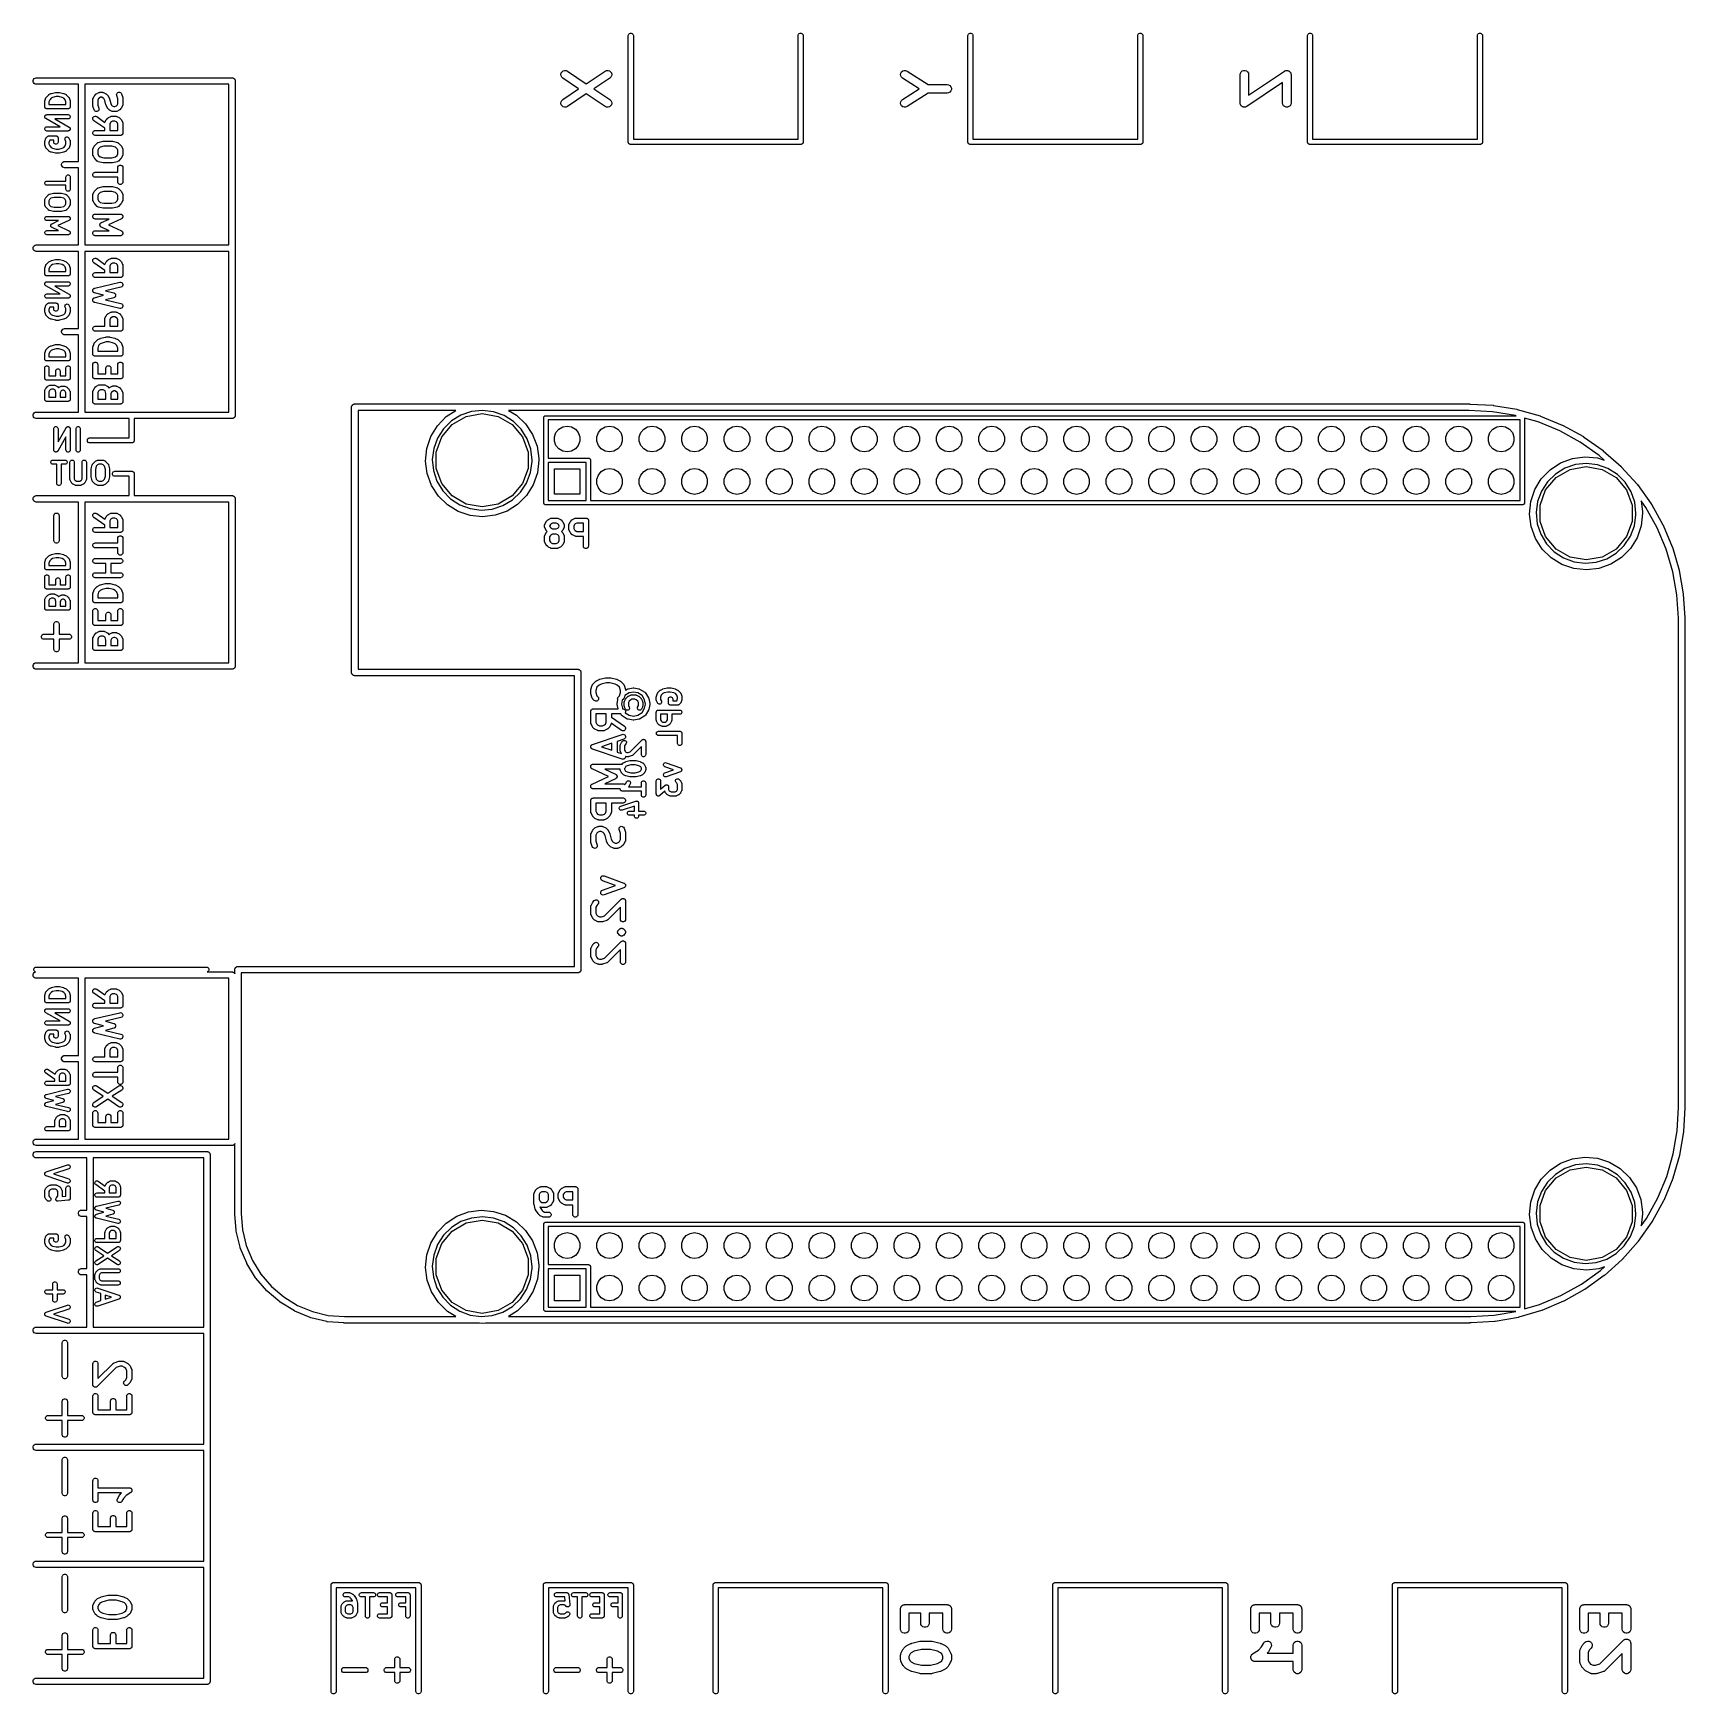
# Model space of a CAD drawing. Extents: x 50.6 to 149.4, y -133.5 to -34.1.
import ezdxf

# ---------------------------------------------------------------- set-up
doc = ezdxf.new("R2010")
doc.units = 0
doc.header["$MEASUREMENT"] = 0
doc.layers.add('BLACK', color=7, linetype='CONTINUOUS')

msp = doc.modelspace()

# ---------------------------------------------------------------- linework, layer by layer
at = {"layer": 'BLACK', "linetype": 'CONTINUOUS'}
for p, q in [((86.2076, -34.2767), (86.2146, -34.2371)), ((86.2076, -40.6131), (86.2076, -34.2767)), ((86.2146, -34.2371), (86.2415, -34.1905)), ((86.2415, -34.1905), (86.2826, -34.156)), ((86.2826, -34.156), (86.3331, -34.1376)), ((86.3331, -34.1376), (86.3869, -34.1376)), ((86.3869, -34.1376), (86.4374, -34.156)), ((86.4374, -34.156), (86.4785, -34.1905)), ((86.4785, -34.1905), (86.5054, -34.2371)), ((86.5054, -34.2371), (86.5124, -34.2767)), ((86.5124, -34.2767), (86.5124, -40.4876)), ((96.3676, -34.2767), (96.3746, -34.2371)), ((96.3676, -40.4876), (96.3676, -34.2767)), ((96.3746, -34.2371), (96.4015, -34.1905)), ((96.4015, -34.1905), (96.4426, -34.156)), ((96.4426, -34.156), (96.4931, -34.1376)), ((96.4931, -34.1376), (96.5469, -34.1376)), ((96.5469, -34.1376), (96.5974, -34.156)), ((96.5974, -34.156), (96.6385, -34.1905)), ((96.6385, -34.1905), (96.6654, -34.2371)), ((96.6654, -34.2371), (96.6724, -34.2767)), ((96.6724, -34.2767), (96.6724, -40.6669)), ((106.528, -34.2767), (106.535, -34.2371)), ((106.528, -40.6131), (106.528, -34.2767)), ((106.535, -34.2371), (106.561, -34.1905)), ((106.561, -34.1905), (106.603, -34.156)), ((106.603, -34.156), (106.653, -34.1376)), ((106.653, -34.1376), (106.707, -34.1376)), ((106.707, -34.1376), (106.757, -34.156)), ((106.757, -34.156), (106.799, -34.1905)), ((106.799, -34.1905), (106.825, -34.2371)), ((106.825, -34.2371), (106.832, -34.2767)), ((106.832, -34.2767), (106.832, -40.4876)), ((116.688, -34.2767), (116.695, -34.2371)), ((116.688, -40.4876), (116.688, -34.2767)), ((116.695, -34.2371), (116.721, -34.1905)), ((116.721, -34.1905), (116.763, -34.156)), ((116.763, -34.156), (116.813, -34.1376)), ((116.813, -34.1376), (116.867, -34.1376)), ((116.867, -34.1376), (116.917, -34.156)), ((116.917, -34.156), (116.959, -34.1905)), ((116.959, -34.1905), (116.985, -34.2371)), ((116.985, -34.2371), (116.992, -34.2767)), ((116.992, -34.2767), (116.992, -40.6669)), ((126.848, -34.2767), (126.855, -34.2371)), ((126.848, -40.6131), (126.848, -34.2767)), ((126.855, -34.2371), (126.881, -34.1905)), ((126.881, -34.1905), (126.923, -34.156)), ((126.923, -34.156), (126.973, -34.1376)), ((126.973, -34.1376), (127.027, -34.1376)), ((127.027, -34.1376), (127.077, -34.156)), ((127.077, -34.156), (127.119, -34.1905)), ((127.119, -34.1905), (127.145, -34.2371)), ((127.145, -34.2371), (127.152, -34.2767)), ((127.152, -34.2767), (127.152, -40.4876)), ((137.008, -34.2767), (137.015, -34.2371)), ((137.008, -40.4876), (137.008, -34.2767)), ((137.015, -34.2371), (137.041, -34.1905)), ((137.041, -34.1905), (137.083, -34.156)), ((137.083, -34.156), (137.133, -34.1376)), ((137.133, -34.1376), (137.187, -34.1376)), ((137.187, -34.1376), (137.237, -34.156)), ((137.237, -34.156), (137.279, -34.1905)), ((137.279, -34.1905), (137.305, -34.2371)), ((137.305, -34.2371), (137.312, -34.2767)), ((137.312, -34.2767), (137.312, -40.6669)), ((82.1756, -36.602), (82.1965, -36.5163)), ((82.1853, -36.6897), (82.1756, -36.602)), ((82.2244, -36.7687), (82.1853, -36.6897)), ((82.1965, -36.5163), (82.2454, -36.4429)), ((82.2454, -36.4429), (82.3165, -36.3906)), ((82.3165, -36.3906), (82.4011, -36.3659)), ((82.4011, -36.3659), (82.4892, -36.3715)), ((82.4892, -36.3715), (82.5699, -36.407)), ((82.5699, -36.407), (83.699, -37.1597)), ((83.699, -37.1597), (84.8282, -36.407)), ((84.8282, -36.407), (84.9089, -36.3715)), ((84.9089, -36.3715), (84.997, -36.3659)), ((84.997, -36.3659), (85.0816, -36.3906)), ((85.0816, -36.3906), (85.1527, -36.4429)), ((85.1527, -36.4429), (85.2016, -36.5163)), ((85.2128, -36.6897), (85.1737, -36.7687)), ((85.2016, -36.5163), (85.2225, -36.602)), ((85.2225, -36.602), (85.2128, -36.6897)), ((102.495, -36.6074), (102.514, -36.5212)), ((102.507, -36.6948), (102.495, -36.6074)), ((102.548, -36.7731), (102.507, -36.6948)), ((102.514, -36.5212), (102.562, -36.4468)), ((102.562, -36.4468), (102.632, -36.3931)), ((102.632, -36.3931), (102.716, -36.3665)), ((102.716, -36.3665), (102.804, -36.3703)), ((102.804, -36.3703), (102.885, -36.404)), ((102.885, -36.404), (104.153, -37.211)), ((122.815, -36.6183), (122.83, -36.5315)), ((122.815, -38.3117), (122.815, -36.6183)), ((122.83, -36.5315), (122.874, -36.4551)), ((122.874, -36.4551), (122.942, -36.3984)), ((122.942, -36.3984), (123.025, -36.3682)), ((123.025, -36.3682), (123.113, -36.3682)), ((123.113, -36.3682), (123.196, -36.3984)), ((123.196, -36.3984), (123.264, -36.4551)), ((123.264, -36.4551), (123.308, -36.5315)), ((123.308, -36.5315), (123.323, -36.6183)), ((123.323, -37.8371), (125.468, -36.407)), ((123.323, -36.6183), (123.323, -37.8371)), ((125.468, -36.407), (125.476, -36.4037)), ((125.476, -36.4037), (125.482, -36.3984)), ((125.482, -36.3984), (125.516, -36.386)), ((125.516, -36.386), (125.549, -36.3715)), ((125.549, -36.3715), (125.557, -36.371)), ((125.557, -36.371), (125.565, -36.3682)), ((125.565, -36.3682), (125.601, -36.3682)), ((125.601, -36.3682), (125.637, -36.3659)), ((125.637, -36.3659), (125.645, -36.3682)), ((125.645, -36.3682), (125.653, -36.3682)), ((125.653, -36.3682), (125.687, -36.3805)), ((125.687, -36.3805), (125.722, -36.3906)), ((125.722, -36.3906), (125.728, -36.3955)), ((125.728, -36.3955), (125.736, -36.3984)), ((125.736, -36.3984), (125.764, -36.4215)), ((125.764, -36.4215), (125.793, -36.4429)), ((125.793, -36.4429), (125.797, -36.4498)), ((125.797, -36.4498), (125.804, -36.4551)), ((125.804, -36.4551), (125.822, -36.4863)), ((125.822, -36.4863), (125.842, -36.5163)), ((125.842, -36.5163), (125.844, -36.5243)), ((125.844, -36.5243), (125.848, -36.5315)), ((125.848, -36.5315), (125.854, -36.567)), ((125.854, -36.567), (125.863, -36.602)), ((125.863, -36.602), (125.862, -36.6102)), ((125.862, -36.6102), (125.863, -36.6183)), ((125.863, -36.6183), (125.863, -38.3117)), ((50.6095, -36.9664), (50.6325, -36.9033)), ((50.6095, -37.0336), (50.6095, -36.9664)), ((50.6325, -37.0967), (50.6095, -37.0336)), ((50.6325, -36.9033), (50.6757, -36.8518)), ((50.6757, -37.1482), (50.6325, -37.0967)), ((50.6757, -36.8518), (50.7338, -36.8182)), ((50.7338, -37.1818), (50.6757, -37.1482)), ((50.7338, -36.8182), (50.7833, -36.8095)), ((50.7833, -37.1905), (50.7338, -37.1818)), ((50.7833, -36.8095), (62.5167, -36.8095)), ((53.3095, -37.1905), (50.7833, -37.1905)), ((51.5501, -37.814), (51.6711, -37.7535)), ((51.6711, -37.7535), (51.6844, -37.7496)), ((51.6844, -37.7496), (51.6971, -37.7439)), ((51.6971, -37.7439), (51.939, -37.6835)), ((51.939, -37.6835), (51.9545, -37.6824)), ((51.9545, -37.6824), (51.9698, -37.6797)), ((51.9698, -37.6797), (52.1512, -37.6797)), ((52.1512, -37.6797), (52.1665, -37.6824)), ((52.1665, -37.6824), (52.182, -37.6835)), ((52.182, -37.6835), (52.4239, -37.7439)), ((52.4239, -37.7439), (52.4366, -37.7496)), ((52.4366, -37.7496), (52.4499, -37.7535)), ((52.4499, -37.7535), (52.5708, -37.814)), ((53.3095, -41.8095), (53.3095, -37.1905)), ((53.6905, -37.1905), (53.6905, -46.8095)), ((62.3095, -37.1905), (53.6905, -37.1905)), ((54.3972, -37.7587), (54.5401, -37.6873)), ((54.5401, -37.6873), (54.5483, -37.6848)), ((54.5483, -37.6848), (54.5558, -37.6805)), ((54.5558, -37.6805), (54.5731, -37.6774)), ((54.5731, -37.6774), (54.59, -37.6724)), ((54.59, -37.6724), (54.5986, -37.6729)), ((54.5986, -37.6729), (54.6071, -37.6714)), ((54.6071, -37.6714), (54.75, -37.6714)), ((54.75, -37.6714), (54.7585, -37.6729)), ((54.7585, -37.6729), (54.7672, -37.6724)), ((54.7672, -37.6724), (54.784, -37.6774)), ((54.784, -37.6774), (54.8013, -37.6805)), ((54.8013, -37.6805), (54.8088, -37.6848)), ((54.8088, -37.6848), (54.8171, -37.6873)), ((54.8171, -37.6873), (54.9599, -37.7587)), ((55.6105, -37.7663), (55.6378, -37.7219)), ((55.6378, -37.7219), (55.6786, -37.6895)), ((55.6786, -37.6895), (55.728, -37.6731)), ((55.728, -37.6731), (55.7801, -37.6745)), ((55.7801, -37.6745), (55.8285, -37.6936)), ((55.8285, -37.6936), (55.8675, -37.7282)), ((55.8675, -37.7282), (55.8923, -37.774)), ((62.3095, -46.8095), (62.3095, -37.1905)), ((62.5167, -36.8095), (62.5167, -36.8095)), ((62.5167, -36.8095), (62.5336, -36.8095)), ((62.5336, -36.8095), (62.5495, -36.8153)), ((62.5495, -36.8153), (62.5662, -36.8182)), ((62.5662, -36.8182), (62.5808, -36.8267)), ((62.5808, -36.8267), (62.5967, -36.8325)), ((62.5967, -36.8325), (62.6097, -36.8434)), ((62.6097, -36.8434), (62.6243, -36.8518)), ((62.6243, -36.8518), (62.6352, -36.8648)), ((62.6352, -36.8648), (62.6482, -36.8757)), ((62.6482, -36.8757), (62.6566, -36.8903)), ((62.6566, -36.8903), (62.6675, -36.9033)), ((62.6675, -36.9033), (62.6733, -36.9192)), ((62.6733, -36.9192), (62.6818, -36.9338)), ((62.6818, -36.9338), (62.6847, -36.9505)), ((62.6847, -36.9505), (62.6905, -36.9664)), ((62.6905, -36.9664), (62.6905, -36.9833)), ((62.6905, -36.9833), (62.6905, -36.9833)), ((62.6905, -36.9833), (62.6905, -57.0167)), ((82.2882, -36.8297), (82.2244, -36.7687)), ((83.2411, -37.465), (82.2882, -36.8297)), ((82.2882, -38.1003), (83.2411, -37.465)), ((85.1099, -36.8297), (84.157, -37.465)), ((84.157, -37.465), (85.1099, -38.1003)), ((85.1737, -36.7687), (85.1099, -36.8297)), ((102.613, -36.8326), (102.548, -36.7731)), ((103.606, -37.465), (102.613, -36.8326)), ((102.613, -38.0974), (103.606, -37.465)), ((104.153, -37.719), (102.885, -38.526)), ((104.153, -37.211), (105.289, -37.211)), ((105.289, -37.719), (104.153, -37.719)), ((105.289, -37.211), (105.376, -37.2263)), ((105.376, -37.7037), (105.289, -37.719)), ((105.376, -37.2263), (105.452, -37.2704)), ((105.452, -37.6596), (105.376, -37.7037)), ((105.452, -37.2704), (105.509, -37.338)), ((105.509, -37.592), (105.452, -37.6596)), ((105.509, -37.338), (105.539, -37.4209)), ((105.539, -37.5091), (105.509, -37.592)), ((105.539, -37.4209), (105.539, -37.5091)), ((125.355, -37.0929), (123.21, -38.523)), ((125.355, -38.3117), (125.355, -37.0929)), ((51.2985, -38.23), (51.302, -38.21)), ((51.2985, -38.5324), (51.2985, -38.23)), ((51.3004, -38.5433), (51.2985, -38.5324)), ((51.3004, -38.5544), (51.3004, -38.5433)), ((51.3042, -38.5649), (51.3004, -38.5544)), ((51.302, -38.21), (51.305, -38.1898)), ((51.3061, -38.5758), (51.3042, -38.5649)), ((51.305, -38.1898), (51.3655, -38.0084)), ((51.3117, -38.5854), (51.3061, -38.5758)), ((51.3155, -38.5959), (51.3117, -38.5854)), ((51.3226, -38.6044), (51.3155, -38.5959)), ((51.3282, -38.614), (51.3226, -38.6044)), ((51.3367, -38.6212), (51.3282, -38.614)), ((51.3438, -38.6297), (51.3367, -38.6212)), ((51.3535, -38.6352), (51.3438, -38.6297)), ((51.362, -38.6424), (51.3535, -38.6352)), ((51.3724, -38.6462), (51.362, -38.6424)), ((51.3655, -38.0084), (51.369, -38.002)), ((51.369, -38.002), (51.3709, -37.9949)), ((51.3709, -37.9949), (51.3794, -37.9827)), ((51.382, -38.6517), (51.3724, -38.6462)), ((51.3794, -37.9827), (51.3865, -37.9696)), ((51.393, -38.6536), (51.382, -38.6517)), ((51.3865, -37.9696), (51.3919, -37.9648)), ((51.3919, -37.9648), (51.3961, -37.9588)), ((51.4034, -38.6575), (51.393, -38.6536)), ((51.3961, -37.9588), (51.5171, -37.8378)), ((51.4145, -38.6575), (51.4034, -38.6575)), ((51.4255, -38.6594), (51.4145, -38.6575)), ((52.6955, -38.6594), (51.4255, -38.6594)), ((51.5171, -37.8378), (51.5338, -37.8261)), ((51.5338, -37.8261), (51.5501, -37.814)), ((51.597, -38.1172), (51.5525, -38.2506)), ((51.5525, -38.2506), (51.5525, -38.4054)), ((51.5525, -38.4054), (52.5685, -38.4054)), ((51.6821, -38.032), (51.597, -38.1172)), ((51.7722, -37.987), (51.6821, -38.032)), ((51.9854, -37.9337), (51.7722, -37.987)), ((52.1356, -37.9337), (51.9854, -37.9337)), ((52.3488, -37.987), (52.1356, -37.9337)), ((52.4388, -38.032), (52.3488, -37.987)), ((52.524, -38.1172), (52.4388, -38.032)), ((52.5685, -38.2506), (52.524, -38.1172)), ((52.5685, -38.4054), (52.5685, -38.2506)), ((52.5708, -37.814), (52.5872, -37.8261)), ((52.5872, -37.8261), (52.6038, -37.8378)), ((52.6038, -37.8378), (52.7248, -37.9588)), ((52.7064, -38.6575), (52.6955, -38.6594)), ((52.7175, -38.6575), (52.7064, -38.6575)), ((52.728, -38.6536), (52.7175, -38.6575)), ((52.7248, -37.9588), (52.729, -37.9648)), ((52.7389, -38.6517), (52.728, -38.6536)), ((52.729, -37.9648), (52.7345, -37.9696)), ((52.7345, -37.9696), (52.7416, -37.9827)), ((52.7485, -38.6462), (52.7389, -38.6517)), ((52.7416, -37.9827), (52.7501, -37.9949)), ((52.759, -38.6424), (52.7485, -38.6462)), ((52.7501, -37.9949), (52.752, -38.002)), ((52.752, -38.002), (52.7555, -38.0084)), ((52.7555, -38.0084), (52.816, -38.1898)), ((52.7675, -38.6352), (52.759, -38.6424)), ((52.7771, -38.6297), (52.7675, -38.6352)), ((52.7843, -38.6212), (52.7771, -38.6297)), ((52.7928, -38.614), (52.7843, -38.6212)), ((52.7983, -38.6044), (52.7928, -38.614)), ((52.8055, -38.5959), (52.7983, -38.6044)), ((52.8093, -38.5854), (52.8055, -38.5959)), ((52.8148, -38.5758), (52.8093, -38.5854)), ((52.8167, -38.5649), (52.8148, -38.5758)), ((52.816, -38.1898), (52.8189, -38.21)), ((52.8205, -38.5544), (52.8167, -38.5649)), ((52.8189, -38.21), (52.8225, -38.23)), ((52.8225, -38.5324), (52.8205, -38.5433)), ((52.8205, -38.5433), (52.8205, -38.5544)), ((52.8225, -38.23), (52.8225, -38.5324)), ((54.1714, -38.1071), (54.1729, -38.0986)), ((54.1714, -38.4643), (54.1714, -38.1071)), ((54.1756, -38.488), (54.1714, -38.4643)), ((54.1724, -38.09), (54.1774, -38.0731)), ((54.1729, -38.0986), (54.1724, -38.09)), ((54.1791, -38.5117), (54.1756, -38.488)), ((54.1774, -38.0731), (54.1805, -38.0558)), ((54.2506, -38.726), (54.1791, -38.5117)), ((54.1805, -38.0558), (54.1848, -38.0483)), ((54.1848, -38.0483), (54.1873, -38.0401)), ((54.1873, -38.0401), (54.2587, -37.8972)), ((54.2754, -38.7718), (54.2506, -38.726)), ((54.2587, -37.8972), (54.273, -37.8779)), ((54.273, -37.8779), (54.2868, -37.8582)), ((54.2868, -37.8582), (54.3582, -37.7868)), ((54.3582, -37.7868), (54.3779, -37.773)), ((54.3779, -37.773), (54.3972, -37.7587)), ((54.5161, -38.0531), (54.4714, -38.1426)), ((54.4714, -38.1426), (54.4714, -38.4399)), ((54.4714, -38.4399), (54.5352, -38.6311)), ((54.5324, -38.7337), (54.5051, -38.7781)), ((54.5531, -38.0161), (54.5161, -38.0531)), ((54.5428, -38.6827), (54.5324, -38.7337)), ((54.5352, -38.6311), (54.5428, -38.6827)), ((54.6426, -37.9714), (54.5531, -38.0161)), ((54.7146, -37.9714), (54.6426, -37.9714)), ((54.804, -38.0161), (54.7146, -37.9714)), ((54.841, -38.0531), (54.804, -38.0161)), ((54.8942, -38.1595), (54.841, -38.0531)), ((54.9616, -38.4292), (54.8942, -38.1595)), ((54.9599, -37.7587), (54.9792, -37.773)), ((54.9683, -38.4442), (54.9616, -38.4292)), ((54.973, -38.4599), (54.9683, -38.4442)), ((55.0444, -38.6028), (54.973, -38.4599)), ((54.9792, -37.773), (54.9989, -37.7868)), ((54.9989, -37.7868), (55.0704, -37.8582)), ((55.0587, -38.6221), (55.0444, -38.6028)), ((55.0725, -38.6418), (55.0587, -38.6221)), ((55.0704, -37.8582), (55.0841, -37.8779)), ((55.1439, -38.7132), (55.0725, -38.6418)), ((55.0841, -37.8779), (55.0984, -37.8972)), ((55.0984, -37.8972), (55.1699, -38.0401)), ((55.1636, -38.727), (55.1439, -38.7132)), ((55.1829, -38.7413), (55.1636, -38.727)), ((55.1699, -38.0401), (55.1746, -38.0558)), ((55.1746, -38.0558), (55.1812, -38.0708)), ((55.1812, -38.0708), (55.2487, -38.3405)), ((55.3258, -38.8127), (55.1829, -38.7413)), ((55.2487, -38.3405), (55.3018, -38.4469)), ((55.3018, -38.4469), (55.3389, -38.4839)), ((55.3389, -38.4839), (55.4283, -38.5286)), ((55.4283, -38.5286), (55.5003, -38.5286)), ((55.5003, -38.5286), (55.5897, -38.4839)), ((55.5897, -38.4839), (55.6267, -38.4469)), ((55.6001, -37.8173), (55.6105, -37.7663)), ((55.6077, -37.8689), (55.6001, -37.8173)), ((55.7457, -38.7413), (55.6028, -38.8127)), ((55.6714, -38.0601), (55.6077, -37.8689)), ((55.6267, -38.4469), (55.6714, -38.3574)), ((55.6714, -38.3574), (55.6714, -38.0601)), ((55.7649, -38.727), (55.7457, -38.7413)), ((55.7846, -38.7132), (55.7649, -38.727)), ((55.8561, -38.6418), (55.7846, -38.7132)), ((55.8699, -38.6221), (55.8561, -38.6418)), ((55.8842, -38.6028), (55.8699, -38.6221)), ((55.9556, -38.4599), (55.8842, -38.6028)), ((55.8923, -37.774), (55.9637, -37.9883)), ((55.9581, -38.4517), (55.9556, -38.4599)), ((55.9624, -38.4442), (55.9581, -38.4517)), ((55.9654, -38.4269), (55.9624, -38.4442)), ((55.9637, -37.9883), (55.9673, -38.0121)), ((55.9704, -38.41), (55.9654, -38.4269)), ((55.9673, -38.0121), (55.9714, -38.0357)), ((55.9714, -38.3929), (55.9699, -38.4014)), ((55.9699, -38.4014), (55.9704, -38.41)), ((55.9714, -38.0357), (55.9714, -38.3929)), ((82.1756, -38.328), (82.1853, -38.2403)), ((82.1965, -38.4137), (82.1756, -38.328)), ((82.1853, -38.2403), (82.2244, -38.1613)), ((82.2454, -38.4871), (82.1965, -38.4137)), ((82.2244, -38.1613), (82.2882, -38.1003)), ((82.3165, -38.5394), (82.2454, -38.4871)), ((82.4011, -38.5641), (82.3165, -38.5394)), ((82.4892, -38.5585), (82.4011, -38.5641)), ((82.5699, -38.523), (82.4892, -38.5585)), ((83.699, -37.7703), (82.5699, -38.523)), ((84.8282, -38.523), (83.699, -37.7703)), ((84.9089, -38.5585), (84.8282, -38.523)), ((84.997, -38.5641), (84.9089, -38.5585)), ((85.0816, -38.5394), (84.997, -38.5641)), ((85.1527, -38.4871), (85.0816, -38.5394)), ((85.1099, -38.1003), (85.1737, -38.1613)), ((85.2016, -38.4137), (85.1527, -38.4871)), ((85.1737, -38.1613), (85.2128, -38.2403)), ((85.2225, -38.328), (85.2016, -38.4137)), ((85.2128, -38.2403), (85.2225, -38.328)), ((102.495, -38.3226), (102.507, -38.2352)), ((102.514, -38.4087), (102.495, -38.3226)), ((102.507, -38.2352), (102.548, -38.1569)), ((102.562, -38.4832), (102.514, -38.4087)), ((102.548, -38.1569), (102.613, -38.0974)), ((102.632, -38.5369), (102.562, -38.4832)), ((102.716, -38.5635), (102.632, -38.5369)), ((102.804, -38.5597), (102.716, -38.5635)), ((102.885, -38.526), (102.804, -38.5597)), ((122.816, -38.3198), (122.815, -38.3117)), ((122.816, -38.328), (122.816, -38.3198)), ((122.824, -38.363), (122.816, -38.328)), ((122.83, -38.3985), (122.824, -38.363)), ((122.834, -38.4057), (122.83, -38.3985)), ((122.836, -38.4137), (122.834, -38.4057)), ((122.856, -38.4437), (122.836, -38.4137)), ((122.874, -38.4749), (122.856, -38.4437)), ((122.881, -38.4802), (122.874, -38.4749)), ((122.885, -38.4871), (122.881, -38.4802)), ((122.914, -38.5085), (122.885, -38.4871)), ((122.942, -38.5316), (122.914, -38.5085)), ((122.95, -38.5345), (122.942, -38.5316)), ((122.956, -38.5394), (122.95, -38.5345)), ((122.991, -38.5495), (122.956, -38.5394)), ((123.025, -38.5618), (122.991, -38.5495)), ((123.033, -38.5618), (123.025, -38.5618)), ((123.041, -38.5641), (123.033, -38.5618)), ((123.077, -38.5618), (123.041, -38.5641)), ((123.113, -38.5618), (123.077, -38.5618)), ((123.121, -38.559), (123.113, -38.5618)), ((123.129, -38.5585), (123.121, -38.559)), ((123.162, -38.544), (123.129, -38.5585)), ((123.196, -38.5316), (123.162, -38.544)), ((123.202, -38.5263), (123.196, -38.5316)), ((123.21, -38.523), (123.202, -38.5263)), ((125.37, -38.3985), (125.355, -38.3117)), ((125.414, -38.4749), (125.37, -38.3985)), ((125.482, -38.5316), (125.414, -38.4749)), ((125.565, -38.5618), (125.482, -38.5316)), ((125.653, -38.5618), (125.565, -38.5618)), ((125.736, -38.5316), (125.653, -38.5618)), ((125.804, -38.4749), (125.736, -38.5316)), ((125.848, -38.3985), (125.804, -38.4749)), ((125.863, -38.3117), (125.848, -38.3985)), ((51.2985, -39.1377), (51.3004, -39.1265)), ((51.3004, -39.1484), (51.2985, -39.1377)), ((51.3004, -39.1151), (51.3041, -39.1049)), ((51.3004, -39.1265), (51.3004, -39.1151)), ((51.3004, -39.1592), (51.3004, -39.1484)), ((51.3043, -39.1699), (51.3004, -39.1592)), ((51.3041, -39.1049), (51.3059, -39.0942)), ((51.3063, -39.1811), (51.3043, -39.1699)), ((51.3059, -39.0942), (51.3116, -39.0843)), ((51.3118, -39.1905), (51.3063, -39.1811)), ((51.3116, -39.0843), (51.3155, -39.0736)), ((51.3155, -39.2006), (51.3118, -39.1905)), ((51.3155, -39.0736), (51.3224, -39.0653)), ((51.3228, -39.2094), (51.3155, -39.2006)), ((51.3224, -39.0653), (51.3278, -39.0559)), ((51.3286, -39.2192), (51.3228, -39.2094)), ((51.3278, -39.0559), (51.3365, -39.0486)), ((51.3369, -39.2261), (51.3286, -39.2192)), ((51.3365, -39.0486), (51.3438, -39.0399)), ((51.3438, -39.2344), (51.3369, -39.2261)), ((51.3438, -39.0399), (51.3532, -39.0344)), ((51.3537, -39.2401), (51.3438, -39.2344)), ((51.3438, -39.7656), (51.382, -39.7435)), ((51.3532, -39.0344), (51.3615, -39.0274)), ((51.3625, -39.2474), (51.3537, -39.2401)), ((51.3615, -39.0274), (51.3722, -39.0235)), ((52.2172, -39.7359), (51.3625, -39.2474)), ((51.3722, -39.0235), (51.382, -39.0178)), ((51.382, -39.0178), (51.3927, -39.0159)), ((51.382, -39.7435), (51.4255, -39.7359)), ((51.3927, -39.0159), (51.4029, -39.0122)), ((51.4029, -39.0122), (51.4143, -39.0121)), ((51.4143, -39.0121), (51.4255, -39.0101)), ((51.4255, -39.0101), (52.6955, -39.0101)), ((51.4255, -39.7359), (52.2172, -39.7359)), ((52.6955, -39.2641), (51.9037, -39.2641)), ((51.9037, -39.2641), (52.7585, -39.7526)), ((52.6955, -39.0101), (52.7389, -39.0178)), ((52.7389, -39.2565), (52.6955, -39.2641)), ((52.7389, -39.0178), (52.7771, -39.0399)), ((52.7771, -39.2344), (52.7389, -39.2565)), ((52.7771, -39.0399), (52.8055, -39.0736)), ((52.8055, -39.2006), (52.7771, -39.2344)), ((52.8055, -39.0736), (52.8205, -39.1151)), ((52.8205, -39.1592), (52.8055, -39.2006)), ((52.8205, -39.1151), (52.8205, -39.1592)), ((54.172, -39.2369), (54.1855, -39.1866)), ((54.1765, -39.2888), (54.172, -39.2369)), ((54.1986, -39.3361), (54.1765, -39.2888)), ((54.1855, -39.1866), (54.2153, -39.1439)), ((54.2354, -39.3729), (54.1986, -39.3361)), ((54.2153, -39.1439), (54.258, -39.1141)), ((54.8857, -39.8281), (54.2354, -39.3729)), ((54.258, -39.1141), (54.3083, -39.1006)), ((54.3143, -38.8064), (54.2754, -38.7718)), ((54.3083, -39.1006), (54.3602, -39.1051)), ((54.3628, -38.8255), (54.3143, -38.8064)), ((54.3602, -39.1051), (54.4074, -39.1271)), ((54.4149, -38.8269), (54.3628, -38.8255)), ((54.4074, -39.1271), (54.9005, -39.4722)), ((54.4643, -38.8105), (54.4149, -38.8269)), ((54.5051, -38.7781), (54.4643, -38.8105)), ((54.9005, -39.4722), (54.9016, -39.4686)), ((54.9016, -39.4686), (54.973, -39.3258)), ((54.973, -39.3258), (54.9873, -39.3065)), ((54.9873, -39.3065), (55.0011, -39.2868)), ((55.0011, -39.2868), (55.0725, -39.2154)), ((55.0725, -39.2154), (55.0922, -39.2016)), ((55.0922, -39.2016), (55.1115, -39.1873)), ((55.1115, -39.1873), (55.2543, -39.1158)), ((55.2304, -39.4817), (55.1857, -39.5711)), ((55.1857, -39.5711), (55.1857, -39.9571)), ((55.2674, -39.4447), (55.2304, -39.4817)), ((55.2543, -39.1158), (55.2626, -39.1134)), ((55.2626, -39.1134), (55.2701, -39.109)), ((55.3568, -39.4), (55.2674, -39.4447)), ((55.2701, -39.109), (55.2874, -39.106)), ((55.2874, -39.106), (55.3043, -39.101)), ((55.3043, -39.101), (55.3129, -39.1015)), ((55.3129, -39.1015), (55.3214, -39.1)), ((55.3214, -39.1), (55.5357, -39.1)), ((55.3341, -38.8152), (55.3258, -38.8127)), ((55.3416, -38.8195), (55.3341, -38.8152)), ((55.3589, -38.8226), (55.3416, -38.8195)), ((55.5003, -39.4), (55.3568, -39.4)), ((55.3757, -38.8276), (55.3589, -38.8226)), ((55.3843, -38.8271), (55.3757, -38.8276)), ((55.3929, -38.8286), (55.3843, -38.8271)), ((55.5357, -38.8286), (55.3929, -38.8286)), ((55.5897, -39.4447), (55.5003, -39.4)), ((55.5442, -38.8271), (55.5357, -38.8286)), ((55.5357, -39.1), (55.5442, -39.1015)), ((55.5529, -38.8276), (55.5442, -38.8271)), ((55.5442, -39.1015), (55.5529, -39.101)), ((55.5697, -38.8226), (55.5529, -38.8276)), ((55.5529, -39.101), (55.5697, -39.106)), ((55.587, -38.8195), (55.5697, -38.8226)), ((55.5697, -39.106), (55.587, -39.109)), ((55.5945, -38.8152), (55.587, -38.8195)), ((55.587, -39.109), (55.5945, -39.1134)), ((55.6267, -39.4817), (55.5897, -39.4447)), ((55.6028, -38.8127), (55.5945, -38.8152)), ((55.5945, -39.1134), (55.6028, -39.1158)), ((55.6028, -39.1158), (55.7457, -39.1873)), ((55.6714, -39.5711), (55.6267, -39.4817)), ((55.6714, -39.9571), (55.6714, -39.5711)), ((55.7457, -39.1873), (55.765, -39.2016)), ((55.765, -39.2016), (55.7846, -39.2154)), ((55.7846, -39.2154), (55.8561, -39.2868)), ((55.8561, -39.2868), (55.8698, -39.3065)), ((55.8698, -39.3065), (55.8842, -39.3258)), ((55.8842, -39.3258), (55.9556, -39.4686)), ((55.9556, -39.4686), (55.9581, -39.4769)), ((55.9581, -39.4769), (55.9624, -39.4844)), ((55.9624, -39.4844), (55.9654, -39.5017)), ((55.9654, -39.5017), (55.9704, -39.5186)), ((55.9704, -39.5186), (55.9699, -39.5272)), ((55.9699, -39.5272), (55.9714, -39.5357)), ((55.9714, -39.5357), (55.9714, -40.1071)), ((51.2985, -40.649), (51.302, -40.629)), ((51.2985, -40.77), (51.2985, -40.649)), ((51.3004, -39.8408), (51.3155, -39.7994)), ((51.3004, -39.8849), (51.3004, -39.8408)), ((51.3155, -39.9264), (51.3004, -39.8849)), ((51.302, -40.629), (51.305, -40.6089)), ((51.305, -40.6089), (51.3655, -40.4275)), ((51.3155, -39.7994), (51.3438, -39.7656)), ((51.3438, -39.9601), (51.3155, -39.9264)), ((51.382, -39.9822), (51.3438, -39.9601)), ((51.3655, -40.4275), (51.369, -40.421)), ((51.369, -40.421), (51.3708, -40.4139)), ((51.3708, -40.4139), (51.3794, -40.4018)), ((51.3794, -40.4018), (51.3865, -40.3887)), ((51.4255, -39.9899), (51.382, -39.9822)), ((51.3865, -40.3887), (51.392, -40.3838)), ((51.392, -40.3838), (51.3961, -40.3778)), ((51.3961, -40.3778), (51.4566, -40.3173)), ((52.6955, -39.9899), (51.4255, -39.9899)), ((51.4566, -40.3173), (51.4612, -40.3141)), ((51.4612, -40.3141), (51.4648, -40.3099)), ((51.4648, -40.3099), (51.4792, -40.3016)), ((51.4792, -40.3016), (51.4928, -40.292)), ((51.4928, -40.292), (51.4982, -40.2906)), ((51.4982, -40.2906), (51.503, -40.2878)), ((51.503, -40.2878), (51.5193, -40.2849)), ((51.5193, -40.2849), (51.5354, -40.2806)), ((51.5354, -40.2806), (51.5409, -40.2811)), ((51.5409, -40.2811), (51.5464, -40.2801)), ((51.5464, -40.2801), (51.9698, -40.2801)), ((51.597, -40.5362), (51.5525, -40.6697)), ((51.5525, -40.6697), (51.5525, -40.7494)), ((51.599, -40.5341), (51.597, -40.5362)), ((51.8428, -40.5341), (51.599, -40.5341)), ((51.8428, -40.649), (51.8428, -40.5341)), ((51.8504, -40.6925), (51.8428, -40.649)), ((51.8725, -40.7307), (51.8504, -40.6925)), ((51.9063, -40.759), (51.8725, -40.7307)), ((51.9698, -40.2801), (51.9807, -40.2821)), ((51.9807, -40.2821), (51.9918, -40.2821)), ((51.9918, -40.2821), (52.0023, -40.2859)), ((52.0023, -40.2859), (52.0132, -40.2878)), ((52.0132, -40.2878), (52.0228, -40.2934)), ((52.0228, -40.2934), (52.0333, -40.2972)), ((52.0333, -40.2972), (52.0418, -40.3043)), ((52.067, -40.7307), (52.0333, -40.759)), ((52.0418, -40.3043), (52.0514, -40.3099)), ((52.0514, -40.3099), (52.0585, -40.3184)), ((52.0585, -40.3184), (52.067, -40.3255)), ((52.067, -40.3255), (52.0726, -40.3351)), ((52.0891, -40.6925), (52.067, -40.7307)), ((52.0726, -40.3351), (52.0797, -40.3436)), ((52.0797, -40.3436), (52.0835, -40.3541)), ((52.0835, -40.3541), (52.0891, -40.3637)), ((52.0891, -40.3637), (52.091, -40.3746)), ((52.0968, -40.649), (52.0891, -40.6925)), ((52.091, -40.3746), (52.0948, -40.3851)), ((52.0948, -40.3851), (52.0948, -40.3962)), ((52.0948, -40.3962), (52.0968, -40.4071)), ((52.0968, -40.4071), (52.0968, -40.649)), ((52.5088, -40.4821), (52.5115, -40.4381)), ((52.5214, -40.5244), (52.5088, -40.4821)), ((52.5115, -40.4381), (52.529, -40.3976)), ((52.5685, -40.6186), (52.5214, -40.5244)), ((52.529, -40.3976), (52.5593, -40.3656)), ((52.5593, -40.3656), (52.5988, -40.3459)), ((52.5685, -40.7494), (52.5685, -40.6186)), ((52.5988, -40.3459), (52.6426, -40.3408)), ((52.6426, -40.3408), (52.6855, -40.3511)), ((52.6855, -40.3511), (52.7223, -40.3754)), ((52.7067, -39.9879), (52.6955, -39.9899)), ((52.7181, -39.9878), (52.7067, -39.9879)), ((52.7282, -39.9841), (52.7181, -39.9878)), ((52.7223, -40.3754), (52.7486, -40.4108)), ((52.7389, -39.9822), (52.7282, -39.9841)), ((52.7488, -39.9765), (52.7389, -39.9822)), ((52.7486, -40.4108), (52.8091, -40.5318)), ((52.7595, -39.9726), (52.7488, -39.9765)), ((52.7585, -39.7526), (52.7672, -39.7599)), ((52.7677, -39.9656), (52.7595, -39.9726)), ((52.7672, -39.7599), (52.7771, -39.7656)), ((52.7771, -39.9601), (52.7677, -39.9656)), ((52.7771, -39.7656), (52.7841, -39.7739)), ((52.7844, -39.9514), (52.7771, -39.9601)), ((52.7841, -39.7739), (52.7924, -39.7808)), ((52.7931, -39.9441), (52.7844, -39.9514)), ((52.7924, -39.7808), (52.7981, -39.7906)), ((52.7985, -39.9347), (52.7931, -39.9441)), ((52.7981, -39.7906), (52.8055, -39.7994)), ((52.8055, -39.9264), (52.7985, -39.9347)), ((52.8055, -39.7994), (52.8092, -39.8095)), ((52.8094, -39.9157), (52.8055, -39.9264)), ((52.8091, -40.5318), (52.8112, -40.5388)), ((52.8092, -39.8095), (52.8146, -39.8189)), ((52.815, -39.9058), (52.8094, -39.9157)), ((52.8112, -40.5388), (52.8148, -40.5451)), ((52.8146, -39.8189), (52.8166, -39.8301)), ((52.8148, -40.5451), (52.8174, -40.5598)), ((52.8168, -39.8951), (52.815, -39.9058)), ((52.8166, -39.8301), (52.8205, -39.8408)), ((52.8205, -39.8849), (52.8168, -39.8951)), ((52.8174, -40.5598), (52.8216, -40.5741)), ((52.8205, -39.8408), (52.8205, -39.8516)), ((52.8205, -39.8516), (52.8225, -39.8623)), ((52.8225, -39.8623), (52.8205, -39.8735)), ((52.8205, -39.8735), (52.8205, -39.8849)), ((52.8216, -40.5741), (52.8212, -40.5814)), ((52.8212, -40.5814), (52.8225, -40.5886)), ((52.8225, -40.5886), (52.8225, -40.77)), ((54.1737, -40.0811), (54.1915, -40.0321)), ((54.1737, -40.1332), (54.1737, -40.0811)), ((54.1915, -40.1821), (54.1737, -40.1332)), ((54.1915, -40.0321), (54.225, -39.9922)), ((54.225, -40.222), (54.1915, -40.1821)), ((54.225, -39.9922), (54.2701, -39.9662)), ((54.2701, -40.2481), (54.225, -40.222)), ((54.2701, -39.9662), (54.3214, -39.9571)), ((54.3214, -40.2571), (54.2701, -40.2481)), ((54.2868, -40.8582), (54.4296, -40.7154)), ((54.3214, -39.9571), (54.8857, -39.9571)), ((55.8214, -40.2571), (54.3214, -40.2571)), ((54.4296, -40.7154), (54.4414, -40.7071)), ((54.4414, -40.7071), (54.4518, -40.6971)), ((54.4518, -40.6971), (54.4626, -40.6923)), ((54.4626, -40.6923), (54.4723, -40.6855)), ((54.4723, -40.6855), (54.4862, -40.6818)), ((54.4862, -40.6818), (54.4993, -40.6759)), ((54.4993, -40.6759), (54.785, -40.6045)), ((54.785, -40.6045), (54.8034, -40.6032)), ((54.8034, -40.6032), (54.8214, -40.6)), ((54.8214, -40.6), (55.3214, -40.6)), ((54.8857, -39.9571), (54.8857, -39.8281)), ((55.1857, -39.9571), (55.6714, -39.9571)), ((55.3214, -40.6), (55.3395, -40.6032)), ((55.3395, -40.6032), (55.3578, -40.6045)), ((55.3578, -40.6045), (55.6435, -40.6759)), ((55.6435, -40.6759), (55.6566, -40.6818)), ((55.6566, -40.6818), (55.6705, -40.6855)), ((55.6705, -40.6855), (55.6803, -40.6923)), ((55.6803, -40.6923), (55.6911, -40.6971)), ((55.6911, -40.6971), (55.7014, -40.7071)), ((55.7014, -40.7071), (55.7132, -40.7154)), ((55.7132, -40.7154), (55.8561, -40.8582)), ((55.8344, -40.2549), (55.8214, -40.2571)), ((55.8475, -40.2549), (55.8344, -40.2549)), ((55.8598, -40.2504), (55.8475, -40.2549)), ((55.8727, -40.2481), (55.8598, -40.2504)), ((55.8841, -40.2415), (55.8727, -40.2481)), ((55.8964, -40.237), (55.8841, -40.2415)), ((55.9065, -40.2286), (55.8964, -40.237)), ((55.9178, -40.222), (55.9065, -40.2286)), ((55.9263, -40.212), (55.9178, -40.222)), ((55.9363, -40.2036), (55.9263, -40.212)), ((55.9429, -40.1922), (55.9363, -40.2036)), ((55.9513, -40.1821), (55.9429, -40.1922)), ((55.9558, -40.1698), (55.9513, -40.1821)), ((55.9624, -40.1584), (55.9558, -40.1698)), ((55.9647, -40.1455), (55.9624, -40.1584)), ((55.9691, -40.1332), (55.9647, -40.1455)), ((55.9714, -40.1071), (55.9691, -40.1201)), ((55.9691, -40.1201), (55.9691, -40.1332)), ((86.2076, -40.6669), (86.2076, -40.6131)), ((86.2076, -40.6131), (86.2076, -40.6131)), ((86.2122, -40.6796), (86.2076, -40.6669)), ((86.2146, -40.6929), (86.2122, -40.6796)), ((86.2214, -40.7046), (86.2146, -40.6929)), ((86.226, -40.7174), (86.2214, -40.7046)), ((86.2347, -40.7277), (86.226, -40.7174)), ((86.2415, -40.7395), (86.2347, -40.7277)), ((86.5124, -40.4876), (96.3676, -40.4876)), ((96.6453, -40.7277), (96.6385, -40.7395)), ((96.654, -40.7174), (96.6453, -40.7277)), ((96.6586, -40.7047), (96.654, -40.7174)), ((96.6654, -40.6929), (96.6586, -40.7047)), ((96.6678, -40.6796), (96.6654, -40.6929)), ((96.6724, -40.6669), (96.6678, -40.6796)), ((106.528, -40.6669), (106.528, -40.6131)), ((106.528, -40.6131), (106.528, -40.6131)), ((106.532, -40.6796), (106.528, -40.6669)), ((106.535, -40.6929), (106.532, -40.6796)), ((106.541, -40.7046), (106.535, -40.6929)), ((106.546, -40.7174), (106.541, -40.7046)), ((106.555, -40.7277), (106.546, -40.7174)), ((106.561, -40.7395), (106.555, -40.7277)), ((106.832, -40.4876), (116.688, -40.4876)), ((116.965, -40.7277), (116.959, -40.7395)), ((116.974, -40.7174), (116.965, -40.7277)), ((116.979, -40.7047), (116.974, -40.7174)), ((116.985, -40.6929), (116.979, -40.7047)), ((116.988, -40.6796), (116.985, -40.6929)), ((116.992, -40.6669), (116.988, -40.6796)), ((126.848, -40.6669), (126.848, -40.6131)), ((126.848, -40.6131), (126.848, -40.6131)), ((126.852, -40.6796), (126.848, -40.6669)), ((126.855, -40.6929), (126.852, -40.6796)), ((126.861, -40.7046), (126.855, -40.6929)), ((126.866, -40.7174), (126.861, -40.7046)), ((126.875, -40.7277), (126.866, -40.7174)), ((126.881, -40.7395), (126.875, -40.7277)), ((127.152, -40.4876), (137.008, -40.4876)), ((137.285, -40.7277), (137.279, -40.7395)), ((137.294, -40.7174), (137.285, -40.7277)), ((137.299, -40.7047), (137.294, -40.7174)), ((137.305, -40.6929), (137.299, -40.7047)), ((137.308, -40.6796), (137.305, -40.6929)), ((137.312, -40.6669), (137.308, -40.6796)), ((51.302, -40.79), (51.2985, -40.77)), ((51.305, -40.8102), (51.302, -40.79)), ((51.3655, -40.9916), (51.305, -40.8102)), ((51.369, -40.998), (51.3655, -40.9916)), ((51.3709, -41.0051), (51.369, -40.998)), ((51.3794, -41.0173), (51.3709, -41.0051)), ((51.3865, -41.0304), (51.3794, -41.0173)), ((51.3919, -41.0352), (51.3865, -41.0304)), ((51.3961, -41.0412), (51.3919, -41.0352)), ((51.5171, -41.1622), (51.3961, -41.0412)), ((51.5338, -41.1739), (51.5171, -41.1622)), ((51.5501, -41.186), (51.5338, -41.1739)), ((51.6711, -41.2464), (51.5501, -41.186)), ((51.5525, -40.7494), (51.597, -40.8828)), ((51.597, -40.8828), (51.6821, -40.968)), ((51.6844, -41.2504), (51.6711, -41.2464)), ((51.6821, -40.968), (51.7722, -41.013)), ((51.6971, -41.2561), (51.6844, -41.2504)), ((51.939, -41.3165), (51.6971, -41.2561)), ((51.7722, -41.013), (51.9854, -41.0663)), ((51.9477, -40.7741), (51.9063, -40.759)), ((51.9545, -41.3176), (51.939, -41.3165)), ((51.9918, -40.7741), (51.9477, -40.7741)), ((51.9698, -41.3203), (51.9545, -41.3176)), ((52.1512, -41.3203), (51.9698, -41.3203)), ((51.9854, -41.0663), (52.1356, -41.0663)), ((52.0333, -40.759), (51.9918, -40.7741)), ((52.1356, -41.0663), (52.3488, -41.013)), ((52.1665, -41.3176), (52.1512, -41.3203)), ((52.182, -41.3165), (52.1665, -41.3176)), ((52.4239, -41.2561), (52.182, -41.3165)), ((52.3488, -41.013), (52.4388, -40.968)), ((52.4366, -41.2504), (52.4239, -41.2561)), ((52.4499, -41.2464), (52.4366, -41.2504)), ((52.4388, -40.968), (52.524, -40.8828)), ((52.5708, -41.186), (52.4499, -41.2464)), ((52.524, -40.8828), (52.5685, -40.7494)), ((52.5872, -41.1738), (52.5708, -41.186)), ((52.6038, -41.1622), (52.5872, -41.1738)), ((52.7248, -41.0412), (52.6038, -41.1622)), ((52.729, -41.0352), (52.7248, -41.0412)), ((52.7345, -41.0304), (52.729, -41.0352)), ((52.7416, -41.0173), (52.7345, -41.0304)), ((52.7501, -41.0051), (52.7416, -41.0173)), ((52.752, -40.998), (52.7501, -41.0051)), ((52.7555, -40.9916), (52.752, -40.998)), ((52.816, -40.8102), (52.7555, -40.9916)), ((52.8189, -40.79), (52.816, -40.8102)), ((52.8225, -40.77), (52.8189, -40.79)), ((54.1714, -41.1071), (54.1729, -41.0986)), ((54.1714, -41.3929), (54.1714, -41.1071)), ((54.1729, -41.4014), (54.1714, -41.3929)), ((54.1724, -41.09), (54.1774, -41.0731)), ((54.1729, -41.0986), (54.1724, -41.09)), ((54.1724, -41.41), (54.1729, -41.4014)), ((54.1774, -41.4268), (54.1724, -41.41)), ((54.1774, -41.0731), (54.1805, -41.0558)), ((54.1805, -41.4442), (54.1774, -41.4268)), ((54.1805, -41.0558), (54.1848, -41.0483)), ((54.1848, -41.4517), (54.1805, -41.4442)), ((54.1848, -41.0483), (54.1873, -41.0401)), ((54.1873, -41.4599), (54.1848, -41.4517)), ((54.1873, -41.0401), (54.2587, -40.8972)), ((54.2587, -41.6028), (54.1873, -41.4599)), ((54.2587, -40.8972), (54.273, -40.8779)), ((54.273, -41.6221), (54.2587, -41.6028)), ((54.273, -40.8779), (54.2868, -40.8582)), ((54.2868, -41.6418), (54.273, -41.6221)), ((54.4296, -41.7846), (54.2868, -41.6418)), ((54.5161, -41.0531), (54.4714, -41.1426)), ((54.4714, -41.1426), (54.4714, -41.3574)), ((54.4714, -41.3574), (54.5161, -41.4469)), ((54.6124, -40.9569), (54.5161, -41.0531)), ((54.5161, -41.4469), (54.6124, -41.5431)), ((54.8399, -40.9), (54.6124, -40.9569)), ((54.6124, -41.5431), (54.8399, -41.6)), ((55.303, -40.9), (54.8399, -40.9)), ((54.8399, -41.6), (55.303, -41.6)), ((55.5305, -40.9569), (55.303, -40.9)), ((55.303, -41.6), (55.5305, -41.5431)), ((55.6267, -41.0531), (55.5305, -40.9569)), ((55.5305, -41.5431), (55.6267, -41.4469)), ((55.6714, -41.1426), (55.6267, -41.0531)), ((55.6267, -41.4469), (55.6714, -41.3574)), ((55.6714, -41.3574), (55.6714, -41.1426)), ((55.8561, -41.6418), (55.7132, -41.7846)), ((55.8561, -40.8582), (55.8698, -40.8779)), ((55.8698, -41.6221), (55.8561, -41.6418)), ((55.8698, -40.8779), (55.8842, -40.8972)), ((55.8842, -41.6028), (55.8698, -41.6221)), ((55.8842, -40.8972), (55.9556, -41.0401)), ((55.9556, -41.4599), (55.8842, -41.6028)), ((55.9556, -41.0401), (55.9581, -41.0483)), ((55.9581, -41.4517), (55.9556, -41.4599)), ((55.9581, -41.0483), (55.9624, -41.0558)), ((55.9624, -41.4442), (55.9581, -41.4517)), ((55.9624, -41.0558), (55.9654, -41.0731)), ((55.9654, -41.4269), (55.9624, -41.4442)), ((55.9654, -41.0731), (55.9704, -41.09)), ((55.9704, -41.41), (55.9654, -41.4269)), ((55.9704, -41.09), (55.9699, -41.0986)), ((55.9699, -41.0986), (55.9714, -41.1071)), ((55.9714, -41.3929), (55.9699, -41.4014)), ((55.9699, -41.4014), (55.9704, -41.41)), ((55.9714, -41.1071), (55.9714, -41.3929)), ((86.2518, -40.7482), (86.2415, -40.7395)), ((86.2605, -40.7585), (86.2518, -40.7482)), ((86.2723, -40.7653), (86.2605, -40.7585)), ((86.2826, -40.774), (86.2723, -40.7653)), ((86.2953, -40.7786), (86.2826, -40.774)), ((86.3071, -40.7854), (86.2953, -40.7786)), ((86.3204, -40.7878), (86.3071, -40.7854)), ((86.3331, -40.7924), (86.3204, -40.7878)), ((96.5469, -40.7924), (86.3331, -40.7924)), ((96.5596, -40.7878), (96.5469, -40.7924)), ((96.5729, -40.7854), (96.5596, -40.7878)), ((96.5847, -40.7786), (96.5729, -40.7854)), ((96.5974, -40.774), (96.5847, -40.7786)), ((96.6077, -40.7653), (96.5974, -40.774)), ((96.6195, -40.7585), (96.6077, -40.7653)), ((96.6282, -40.7482), (96.6195, -40.7585)), ((96.6385, -40.7395), (96.6282, -40.7482)), ((106.572, -40.7482), (106.561, -40.7395)), ((106.581, -40.7585), (106.572, -40.7482)), ((106.592, -40.7653), (106.581, -40.7585)), ((106.603, -40.774), (106.592, -40.7653)), ((106.615, -40.7786), (106.603, -40.774)), ((106.627, -40.7854), (106.615, -40.7786)), ((106.64, -40.7878), (106.627, -40.7854)), ((106.653, -40.7924), (106.64, -40.7878)), ((116.867, -40.7924), (106.653, -40.7924)), ((116.88, -40.7878), (116.867, -40.7924)), ((116.893, -40.7854), (116.88, -40.7878)), ((116.905, -40.7786), (116.893, -40.7854)), ((116.917, -40.774), (116.905, -40.7786)), ((116.928, -40.7653), (116.917, -40.774)), ((116.939, -40.7585), (116.928, -40.7653)), ((116.948, -40.7482), (116.939, -40.7585)), ((116.959, -40.7395), (116.948, -40.7482)), ((126.892, -40.7482), (126.881, -40.7395)), ((126.901, -40.7585), (126.892, -40.7482)), ((126.912, -40.7653), (126.901, -40.7585)), ((126.923, -40.774), (126.912, -40.7653)), ((126.935, -40.7786), (126.923, -40.774)), ((126.947, -40.7854), (126.935, -40.7786)), ((126.96, -40.7878), (126.947, -40.7854)), ((126.973, -40.7924), (126.96, -40.7878)), ((137.187, -40.7924), (126.973, -40.7924)), ((137.2, -40.7878), (137.187, -40.7924)), ((137.213, -40.7854), (137.2, -40.7878)), ((137.225, -40.7786), (137.213, -40.7854)), ((137.237, -40.774), (137.225, -40.7786)), ((137.248, -40.7653), (137.237, -40.774)), ((137.259, -40.7585), (137.248, -40.7653)), ((137.268, -40.7482), (137.259, -40.7585)), ((137.279, -40.7395), (137.268, -40.7482)), ((52.3095, -41.9664), (52.3325, -41.9033)), ((52.3095, -42.0336), (52.3095, -41.9664)), ((52.3325, -42.0967), (52.3095, -42.0336)), ((52.3325, -41.9033), (52.3757, -41.8518)), ((52.3757, -42.1482), (52.3325, -42.0967)), ((52.3757, -41.8518), (52.4338, -41.8182)), ((52.4338, -42.1818), (52.3757, -42.1482)), ((52.4338, -41.8182), (52.4833, -41.8095)), ((52.4833, -42.1905), (52.4338, -42.1818)), ((52.4833, -41.8095), (53.3095, -41.8095)), ((53.3095, -42.1905), (52.4833, -42.1905)), ((52.5685, -42.7462), (52.5761, -42.7028)), ((52.5761, -42.7028), (52.5982, -42.6646)), ((52.5982, -42.6646), (52.632, -42.6362)), ((52.632, -42.6362), (52.6734, -42.6211)), ((52.6734, -42.6211), (52.7175, -42.6211)), ((52.7175, -42.6211), (52.759, -42.6362)), ((52.759, -42.6362), (52.7928, -42.6646)), ((52.7928, -42.6646), (52.8148, -42.7028)), ((52.8148, -42.7028), (52.8225, -42.7462)), ((53.3095, -46.8095), (53.3095, -42.1905)), ((54.1737, -42.5811), (54.1915, -42.5321)), ((54.1737, -42.6332), (54.1737, -42.5811)), ((54.1915, -42.6821), (54.1737, -42.6332)), ((54.1915, -42.5321), (54.225, -42.4922)), ((54.225, -42.722), (54.1915, -42.6821)), ((54.225, -42.4922), (54.2701, -42.4662)), ((54.2701, -42.7481), (54.225, -42.722)), ((54.2701, -42.4662), (54.3214, -42.4571)), ((54.3214, -42.4571), (55.6714, -42.4571)), ((54.4414, -41.7929), (54.4296, -41.7846)), ((54.4518, -41.8029), (54.4414, -41.7929)), ((54.4626, -41.8077), (54.4518, -41.8029)), ((54.4723, -41.8145), (54.4626, -41.8077)), ((54.4862, -41.8182), (54.4723, -41.8145)), ((54.4993, -41.8241), (54.4862, -41.8182)), ((54.785, -41.8955), (54.4993, -41.8241)), ((54.8034, -41.8968), (54.785, -41.8955)), ((54.8214, -41.9), (54.8034, -41.8968)), ((55.3214, -41.9), (54.8214, -41.9)), ((55.3395, -41.8968), (55.3214, -41.9)), ((55.3578, -41.8955), (55.3395, -41.8968)), ((55.6435, -41.8241), (55.3578, -41.8955)), ((55.6566, -41.8182), (55.6435, -41.8241)), ((55.6705, -41.8145), (55.6566, -41.8182)), ((55.6803, -41.8077), (55.6705, -41.8145)), ((55.6714, -42.1786), (55.6805, -42.1273)), ((55.6714, -42.4571), (55.6714, -42.1786)), ((55.6911, -41.8029), (55.6803, -41.8077)), ((55.6805, -42.1273), (55.7065, -42.0822)), ((55.7014, -41.7929), (55.6911, -41.8029)), ((55.7132, -41.7846), (55.7014, -41.7929)), ((55.7065, -42.0822), (55.7464, -42.0487)), ((55.7464, -42.0487), (55.7954, -42.0309)), ((55.7954, -42.0309), (55.8475, -42.0309)), ((55.8475, -42.0309), (55.8964, -42.0487)), ((55.8964, -42.0487), (55.9363, -42.0822)), ((55.9363, -42.0822), (55.9624, -42.1273)), ((55.9624, -42.1273), (55.9714, -42.1786)), ((55.9714, -42.1786), (55.9714, -43.0357)), ((51.3004, -43.087), (51.3155, -43.0455)), ((51.3004, -43.1311), (51.3004, -43.087)), ((51.3155, -43.1725), (51.3004, -43.1311)), ((51.3155, -43.0455), (51.3438, -43.0118)), ((51.3438, -43.2063), (51.3155, -43.1725)), ((51.3438, -43.0118), (51.382, -42.9897)), ((51.382, -43.2284), (51.3438, -43.2063)), ((51.382, -42.9897), (51.4255, -42.982)), ((51.4255, -43.236), (51.382, -43.2284)), ((51.4255, -42.982), (52.5685, -42.982)), ((52.5685, -43.236), (51.4255, -43.236)), ((51.5761, -43.772), (51.818, -43.7116)), ((51.818, -43.7116), (51.8335, -43.7105)), ((51.8335, -43.7105), (51.8488, -43.7078)), ((51.8488, -43.7078), (52.2721, -43.7078)), ((52.2721, -43.7078), (52.2874, -43.7105)), ((52.2874, -43.7105), (52.3029, -43.7116)), ((52.3029, -43.7116), (52.5448, -43.772)), ((52.5685, -42.982), (52.5685, -42.7462)), ((52.5685, -43.4719), (52.5685, -43.236)), ((52.5761, -43.5153), (52.5685, -43.4719)), ((52.5982, -43.5535), (52.5761, -43.5153)), ((52.632, -43.5819), (52.5982, -43.5535)), ((52.6734, -43.597), (52.632, -43.5819)), ((52.7175, -43.597), (52.6734, -43.597)), ((52.759, -43.5819), (52.7175, -43.597)), ((52.7928, -43.5535), (52.759, -43.5819)), ((52.8148, -43.5153), (52.7928, -43.5535)), ((52.8225, -43.4719), (52.8148, -43.5153)), ((52.8225, -42.7462), (52.8225, -43.4719)), ((54.1873, -43.7543), (54.2587, -43.6115)), ((54.2587, -43.6115), (54.273, -43.5922)), ((54.3214, -42.7571), (54.2701, -42.7481)), ((54.273, -43.5922), (54.2868, -43.5725)), ((54.2868, -43.5725), (54.4296, -43.4296)), ((55.6714, -42.7571), (54.3214, -42.7571)), ((54.4296, -43.4296), (54.4414, -43.4214)), ((54.4414, -43.4214), (54.4518, -43.4114)), ((54.4518, -43.4114), (54.4626, -43.4066)), ((54.4626, -43.4066), (54.4723, -43.3998)), ((54.4723, -43.3998), (54.4862, -43.396)), ((54.4862, -43.396), (54.4993, -43.3902)), ((54.4993, -43.3902), (54.785, -43.3188)), ((54.6124, -43.6712), (54.5161, -43.7674)), ((54.8399, -43.6143), (54.6124, -43.6712)), ((54.785, -43.3188), (54.8034, -43.3175)), ((54.8034, -43.3175), (54.8214, -43.3143)), ((54.8214, -43.3143), (55.3214, -43.3143)), ((55.303, -43.6143), (54.8399, -43.6143)), ((55.5305, -43.6712), (55.303, -43.6143)), ((55.3214, -43.3143), (55.3395, -43.3175)), ((55.3395, -43.3175), (55.3578, -43.3188)), ((55.3578, -43.3188), (55.6435, -43.3902)), ((55.6267, -43.7674), (55.5305, -43.6712)), ((55.6435, -43.3902), (55.6566, -43.396)), ((55.6566, -43.396), (55.6705, -43.3998)), ((55.6705, -43.3998), (55.6803, -43.4066)), ((55.6714, -43.0357), (55.6714, -42.7571)), ((55.6805, -43.087), (55.6714, -43.0357)), ((55.6803, -43.4066), (55.6911, -43.4114)), ((55.7065, -43.1321), (55.6805, -43.087)), ((55.6911, -43.4114), (55.7014, -43.4214)), ((55.7014, -43.4214), (55.7132, -43.4296)), ((55.7464, -43.1656), (55.7065, -43.1321)), ((55.7132, -43.4296), (55.8561, -43.5725)), ((55.7954, -43.1834), (55.7464, -43.1656)), ((55.8475, -43.1834), (55.7954, -43.1834)), ((55.8964, -43.1656), (55.8475, -43.1834)), ((55.8561, -43.5725), (55.8698, -43.5922)), ((55.8698, -43.5922), (55.8842, -43.6115)), ((55.8842, -43.6115), (55.9556, -43.7543)), ((55.9363, -43.1321), (55.8964, -43.1656)), ((55.9624, -43.087), (55.9363, -43.1321)), ((55.9714, -43.0357), (55.9624, -43.087)), ((51.2985, -44.1371), (51.2997, -44.1299)), ((51.2985, -44.379), (51.2985, -44.1371)), ((51.2997, -44.3863), (51.2985, -44.379)), ((51.2993, -44.1226), (51.3036, -44.1084)), ((51.2997, -44.1299), (51.2993, -44.1226)), ((51.2993, -44.3936), (51.2997, -44.3863)), ((51.3036, -44.4078), (51.2993, -44.3936)), ((51.3036, -44.1084), (51.3061, -44.0937)), ((51.3061, -44.4225), (51.3036, -44.4078)), ((51.3061, -44.0937), (51.3098, -44.0874)), ((51.3098, -44.4288), (51.3061, -44.4225)), ((51.3098, -44.0874), (51.3119, -44.0803)), ((51.3119, -44.4358), (51.3098, -44.4288)), ((51.3119, -44.0803), (51.3724, -43.9594)), ((51.3724, -44.5568), (51.3119, -44.4358)), ((51.3724, -43.9594), (51.3845, -43.9431)), ((51.3845, -44.5731), (51.3724, -44.5568)), ((51.3845, -43.9431), (51.3961, -43.9264)), ((51.3961, -44.5898), (51.3845, -44.5731)), ((51.3961, -43.9264), (51.5171, -43.8054)), ((51.5171, -44.7108), (51.3961, -44.5898)), ((51.5171, -43.8054), (51.5271, -43.7985)), ((51.5271, -44.7177), (51.5171, -44.7108)), ((51.5271, -43.7985), (51.5358, -43.79)), ((51.5358, -43.79), (51.545, -43.7859)), ((51.545, -43.7859), (51.5532, -43.7801)), ((51.5903, -44.0914), (51.5525, -44.1671)), ((51.5525, -44.1671), (51.5525, -44.3491)), ((51.5525, -44.3491), (51.5903, -44.4248)), ((51.5532, -43.7801), (51.565, -43.777)), ((51.565, -43.777), (51.5761, -43.772)), ((51.6718, -44.0099), (51.5903, -44.0914)), ((51.5903, -44.4248), (51.6718, -44.5063)), ((51.8644, -43.9618), (51.6718, -44.0099)), ((51.6718, -44.5063), (51.8644, -44.5544)), ((52.2565, -43.9618), (51.8644, -43.9618)), ((51.8644, -44.5544), (52.2565, -44.5544)), ((52.4491, -44.0099), (52.2565, -43.9618)), ((52.2565, -44.5544), (52.4491, -44.5063)), ((52.5306, -44.0914), (52.4491, -44.0099)), ((52.4491, -44.5063), (52.5306, -44.4248)), ((52.5685, -44.1671), (52.5306, -44.0914)), ((52.5306, -44.4248), (52.5685, -44.3491)), ((52.5448, -43.772), (52.556, -43.777)), ((52.556, -43.777), (52.5677, -43.7801)), ((52.5677, -43.7801), (52.576, -43.7859)), ((52.5685, -44.3491), (52.5685, -44.1671)), ((52.576, -43.7859), (52.5851, -43.79)), ((52.5851, -43.79), (52.5939, -43.7985)), ((52.5939, -43.7985), (52.6038, -43.8054)), ((52.6038, -44.7108), (52.5939, -44.7177)), ((52.6038, -43.8054), (52.7248, -43.9264)), ((52.7248, -44.5898), (52.6038, -44.7108)), ((52.7248, -43.9264), (52.7365, -43.9431)), ((52.7365, -44.5731), (52.7248, -44.5898)), ((52.7365, -43.9431), (52.7486, -43.9594)), ((52.7486, -44.5568), (52.7365, -44.5731)), ((52.7486, -43.9594), (52.8091, -44.0803)), ((52.8091, -44.4358), (52.7486, -44.5568)), ((52.8091, -44.0803), (52.8112, -44.0874)), ((52.8112, -44.4288), (52.8091, -44.4358)), ((52.8112, -44.0874), (52.8148, -44.0937)), ((52.8148, -44.4225), (52.8112, -44.4288)), ((52.8148, -44.0937), (52.8174, -44.1084)), ((52.8174, -44.4078), (52.8148, -44.4225)), ((52.8174, -44.1084), (52.8216, -44.1226)), ((52.8216, -44.3936), (52.8174, -44.4078)), ((52.8216, -44.1226), (52.8212, -44.1299)), ((52.8212, -44.1299), (52.8225, -44.1371)), ((52.8225, -44.379), (52.8212, -44.3863)), ((52.8212, -44.3863), (52.8216, -44.3936)), ((52.8225, -44.1371), (52.8225, -44.379)), ((54.1714, -43.8214), (54.1729, -43.8129)), ((54.1714, -44.1071), (54.1714, -43.8214)), ((54.1729, -44.1157), (54.1714, -44.1071)), ((54.1724, -43.8043), (54.1774, -43.7874)), ((54.1729, -43.8129), (54.1724, -43.8043)), ((54.1724, -44.1243), (54.1729, -44.1157)), ((54.1774, -44.1411), (54.1724, -44.1243)), ((54.1774, -43.7874), (54.1805, -43.7701)), ((54.1805, -44.1584), (54.1774, -44.1411)), ((54.1805, -43.7701), (54.1848, -43.7626)), ((54.1848, -44.1659), (54.1805, -44.1584)), ((54.1848, -43.7626), (54.1873, -43.7543)), ((54.1873, -44.1742), (54.1848, -44.1659)), ((54.2587, -44.3171), (54.1873, -44.1742)), ((54.273, -44.3364), (54.2587, -44.3171)), ((54.2868, -44.3561), (54.273, -44.3364)), ((54.4296, -44.4989), (54.2868, -44.3561)), ((54.4414, -44.5072), (54.4296, -44.4989)), ((54.4518, -44.5172), (54.4414, -44.5072)), ((54.4626, -44.522), (54.4518, -44.5172)), ((54.4723, -44.5288), (54.4626, -44.522)), ((54.5161, -43.7674), (54.4714, -43.8568)), ((54.4714, -43.8568), (54.4714, -44.0717)), ((54.4714, -44.0717), (54.5161, -44.1611)), ((54.4862, -44.5325), (54.4723, -44.5288)), ((54.4993, -44.5384), (54.4862, -44.5325)), ((54.785, -44.6098), (54.4993, -44.5384)), ((54.5161, -44.1611), (54.6124, -44.2574)), ((54.6124, -44.2574), (54.8399, -44.3143)), ((54.8034, -44.6111), (54.785, -44.6098)), ((54.8214, -44.6143), (54.8034, -44.6111)), ((55.3214, -44.6143), (54.8214, -44.6143)), ((54.8399, -44.3143), (55.303, -44.3143)), ((55.303, -44.3143), (55.5305, -44.2574)), ((55.3395, -44.6111), (55.3214, -44.6143)), ((55.3578, -44.6098), (55.3395, -44.6111)), ((55.6435, -44.5384), (55.3578, -44.6098)), ((55.5305, -44.2574), (55.6267, -44.1611)), ((55.6714, -43.8568), (55.6267, -43.7674)), ((55.6267, -44.1611), (55.6714, -44.0717)), ((55.6566, -44.5325), (55.6435, -44.5384)), ((55.6705, -44.5288), (55.6566, -44.5325)), ((55.6803, -44.522), (55.6705, -44.5288)), ((55.6714, -44.0717), (55.6714, -43.8568)), ((55.6911, -44.5172), (55.6803, -44.522)), ((55.7014, -44.5072), (55.6911, -44.5172)), ((55.7132, -44.4989), (55.7014, -44.5072)), ((55.8561, -44.3561), (55.7132, -44.4989)), ((55.8699, -44.3364), (55.8561, -44.3561)), ((55.8842, -44.3171), (55.8699, -44.3364)), ((55.9556, -44.1742), (55.8842, -44.3171)), ((55.9556, -43.7543), (55.9581, -43.7626)), ((55.9581, -44.1659), (55.9556, -44.1742)), ((55.9581, -43.7626), (55.9624, -43.7701)), ((55.9624, -44.1584), (55.9581, -44.1659)), ((55.9624, -43.7701), (55.9654, -43.7874)), ((55.9654, -44.1411), (55.9624, -44.1584)), ((55.9654, -43.7874), (55.9704, -43.8043)), ((55.9704, -44.1243), (55.9654, -44.1411)), ((55.9704, -43.8043), (55.9699, -43.8129)), ((55.9699, -43.8129), (55.9714, -43.8214)), ((55.9714, -44.1071), (55.9699, -44.1157)), ((55.9699, -44.1157), (55.9704, -44.1243)), ((55.9714, -43.8214), (55.9714, -44.1071)), ((51.3004, -45.2037), (51.3155, -45.1622)), ((51.3004, -45.2478), (51.3004, -45.2037)), ((51.3155, -45.2892), (51.3004, -45.2478)), ((51.3155, -45.1622), (51.3438, -45.1284)), ((51.3438, -45.323), (51.3155, -45.2892)), ((51.3438, -45.1284), (51.382, -45.1064)), ((51.382, -45.3451), (51.3438, -45.323)), ((51.382, -45.1064), (51.4255, -45.0987)), ((51.4255, -45.3527), (51.382, -45.3451)), ((51.4255, -45.0987), (52.6955, -45.0987)), ((52.123, -45.3527), (51.4255, -45.3527)), ((51.5358, -44.7262), (51.5271, -44.7177)), ((51.545, -44.7303), (51.5358, -44.7262)), ((51.5532, -44.7361), (51.545, -44.7303)), ((51.565, -44.7392), (51.5532, -44.7361)), ((51.5761, -44.7442), (51.565, -44.7392)), ((51.818, -44.8046), (51.5761, -44.7442)), ((51.6618, -45.638), (51.6647, -45.6272)), ((51.6628, -45.649), (51.6618, -45.638)), ((51.6618, -45.6601), (51.6628, -45.649)), ((51.6647, -45.6708), (51.6618, -45.6601)), ((51.6647, -45.6272), (51.6657, -45.6161)), ((51.6657, -45.682), (51.6647, -45.6708)), ((51.6657, -45.6161), (51.6704, -45.6061)), ((51.6704, -45.692), (51.6657, -45.682)), ((51.6704, -45.6061), (51.6732, -45.5954)), ((51.6732, -45.7027), (51.6704, -45.692)), ((51.6732, -45.5954), (51.6796, -45.5863)), ((51.6796, -45.7118), (51.6732, -45.7027)), ((51.6796, -45.5863), (51.6843, -45.5762)), ((51.6843, -45.5762), (51.6922, -45.5683)), ((51.6922, -45.5683), (51.6985, -45.5593)), ((51.6985, -45.5593), (51.7076, -45.5529)), ((51.7076, -45.5529), (51.7155, -45.545)), ((51.7155, -45.545), (51.7256, -45.5403)), ((51.7256, -45.5403), (51.7346, -45.534)), ((51.7346, -45.534), (52.123, -45.3527)), ((51.8335, -44.8057), (51.818, -44.8046)), ((51.8488, -44.8084), (51.8335, -44.8057)), ((52.2721, -44.8084), (51.8488, -44.8084)), ((52.7492, -45.3408), (52.0886, -45.649)), ((52.0886, -45.649), (52.7492, -45.9573)), ((52.2874, -44.8057), (52.2721, -44.8084)), ((52.3029, -44.8046), (52.2874, -44.8057)), ((52.5448, -44.7442), (52.3029, -44.8046)), ((52.556, -44.7392), (52.5448, -44.7442)), ((52.5677, -44.7361), (52.556, -44.7392)), ((52.576, -44.7303), (52.5677, -44.7361)), ((52.5851, -44.7262), (52.576, -44.7303)), ((52.5939, -44.7177), (52.5851, -44.7262)), ((52.6955, -45.0987), (52.7118, -45.1016)), ((52.7118, -45.1016), (52.7283, -45.103)), ((52.7283, -45.103), (52.7334, -45.1054)), ((52.7334, -45.1054), (52.7389, -45.1064)), ((52.7389, -45.1064), (52.7533, -45.1147)), ((52.7628, -45.3313), (52.7492, -45.3408)), ((52.7533, -45.1147), (52.7683, -45.1217)), ((52.7771, -45.323), (52.7628, -45.3313)), ((52.7683, -45.1217), (52.7723, -45.1256)), ((52.7723, -45.1256), (52.7771, -45.1284)), ((52.7771, -45.1284), (52.7878, -45.1411)), ((52.7807, -45.3187), (52.7771, -45.323)), ((52.7853, -45.3155), (52.7807, -45.3187)), ((52.7948, -45.3019), (52.7853, -45.3155)), ((52.7878, -45.1411), (52.7995, -45.1528)), ((52.8055, -45.2892), (52.7948, -45.3019)), ((52.7995, -45.1528), (52.8019, -45.1579)), ((52.8019, -45.1579), (52.8055, -45.1622)), ((52.8055, -45.1622), (52.8111, -45.1778)), ((52.8074, -45.2839), (52.8055, -45.2892)), ((52.8106, -45.2794), (52.8074, -45.2839)), ((52.8149, -45.2633), (52.8106, -45.2794)), ((52.8111, -45.1778), (52.8181, -45.1928)), ((52.8205, -45.2478), (52.8149, -45.2633)), ((52.8181, -45.1928), (52.8186, -45.1984)), ((52.8186, -45.1984), (52.8205, -45.2037)), ((52.8205, -45.2037), (52.8205, -45.2202)), ((52.8205, -45.2202), (52.822, -45.2367)), ((52.822, -45.2367), (52.8205, -45.2422)), ((52.8205, -45.2422), (52.8205, -45.2478)), ((54.1737, -45.0811), (54.1915, -45.0321)), ((54.1737, -45.1332), (54.1737, -45.0811)), ((54.1915, -45.1821), (54.1737, -45.1332)), ((54.1915, -45.0321), (54.225, -44.9922)), ((54.225, -45.222), (54.1915, -45.1821)), ((54.225, -44.9922), (54.2701, -44.9662)), ((54.2701, -45.2481), (54.225, -45.222)), ((54.2701, -44.9662), (54.3214, -44.9571)), ((54.3214, -45.2571), (54.2701, -45.2481)), ((54.3214, -44.9571), (55.8214, -44.9571)), ((55.1453, -45.2571), (54.3214, -45.2571)), ((54.6006, -45.5941), (54.604, -45.5814)), ((54.6017, -45.6071), (54.6006, -45.5941)), ((54.6006, -45.6202), (54.6017, -45.6071)), ((54.604, -45.6329), (54.6006, -45.6202)), ((54.604, -45.5814), (54.6051, -45.5683)), ((54.6051, -45.646), (54.604, -45.6329)), ((54.6051, -45.5683), (54.6107, -45.5564)), ((54.6107, -45.6579), (54.6051, -45.646)), ((54.6107, -45.5564), (54.614, -45.5438)), ((54.614, -45.6705), (54.6107, -45.6579)), ((54.614, -45.5438), (54.6216, -45.533)), ((54.6216, -45.6813), (54.614, -45.6705)), ((54.6216, -45.533), (54.6272, -45.5211)), ((54.6272, -45.6932), (54.6216, -45.6813)), ((54.6272, -45.5211), (54.6364, -45.5118)), ((54.6364, -45.7025), (54.6272, -45.6932)), ((54.6364, -45.5118), (54.6439, -45.5011)), ((54.6439, -45.7132), (54.6364, -45.7025)), ((54.6439, -45.5011), (54.6547, -45.4935)), ((54.6547, -45.4935), (54.664, -45.4842)), ((54.664, -45.4842), (54.6759, -45.4787)), ((54.6759, -45.4787), (54.6866, -45.4712)), ((54.6866, -45.4712), (55.1453, -45.2571)), ((55.8849, -45.2431), (55.1047, -45.6071)), ((55.1047, -45.6071), (55.8849, -45.9712)), ((55.8214, -44.9571), (55.8407, -44.9605)), ((55.8407, -44.9605), (55.8602, -44.9622)), ((55.8602, -44.9622), (55.8662, -44.965)), ((55.8662, -44.965), (55.8727, -44.9662)), ((55.8727, -44.9662), (55.8897, -44.976)), ((55.9009, -45.2318), (55.8849, -45.2431)), ((55.8897, -44.976), (55.9074, -44.9842)), ((55.9178, -45.222), (55.9009, -45.2318)), ((55.9074, -44.9842), (55.9121, -44.9889)), ((55.9121, -44.9889), (55.9178, -44.9922)), ((55.9178, -44.9922), (55.9304, -45.0072)), ((55.9221, -45.217), (55.9178, -45.222)), ((55.9275, -45.2132), (55.9221, -45.217)), ((55.9388, -45.1971), (55.9275, -45.2132)), ((55.9304, -45.0072), (55.9443, -45.0211)), ((55.9513, -45.1821), (55.9388, -45.1971)), ((55.9443, -45.0211), (55.9471, -45.0271)), ((55.9471, -45.0271), (55.9513, -45.0321)), ((55.9513, -45.0321), (55.958, -45.0505)), ((55.9536, -45.1759), (55.9513, -45.1821)), ((55.9574, -45.1705), (55.9536, -45.1759)), ((55.9625, -45.1516), (55.9574, -45.1705)), ((55.958, -45.0505), (55.9663, -45.0683)), ((55.9691, -45.1332), (55.9625, -45.1516)), ((55.9663, -45.0683), (55.9669, -45.0749)), ((55.9669, -45.0749), (55.9691, -45.0811)), ((55.9691, -45.0811), (55.9691, -45.1007)), ((55.9691, -45.1007), (55.9709, -45.1202)), ((55.9709, -45.1202), (55.9691, -45.1266)), ((55.9691, -45.1266), (55.9691, -45.1332)), ((51.3004, -46.0503), (51.3155, -46.0089)), ((51.3004, -46.0944), (51.3004, -46.0503)), ((51.3155, -46.1359), (51.3004, -46.0944)), ((51.3155, -46.0089), (51.3438, -45.9751)), ((51.3438, -46.1697), (51.3155, -46.1359)), ((51.3438, -45.9751), (51.382, -45.953)), ((51.382, -46.1917), (51.3438, -46.1697)), ((51.382, -45.953), (51.4255, -45.9454)), ((51.4255, -46.1994), (51.382, -46.1917)), ((51.4255, -45.9454), (52.123, -45.9454)), ((52.6955, -46.1994), (51.4255, -46.1994)), ((51.6843, -45.7219), (51.6796, -45.7118)), ((51.6922, -45.7297), (51.6843, -45.7219)), ((51.6985, -45.7388), (51.6922, -45.7297)), ((51.7076, -45.7452), (51.6985, -45.7388)), ((51.7155, -45.7531), (51.7076, -45.7452)), ((51.7256, -45.7578), (51.7155, -45.7531)), ((51.7346, -45.7641), (51.7256, -45.7578)), ((52.123, -45.9454), (51.7346, -45.7641)), ((52.7118, -46.1965), (52.6955, -46.1994)), ((52.7283, -46.1951), (52.7118, -46.1965)), ((52.7334, -46.1927), (52.7283, -46.1951)), ((52.7389, -46.1917), (52.7334, -46.1927)), ((52.7533, -46.1834), (52.7389, -46.1917)), ((52.7492, -45.9573), (52.7628, -45.9668)), ((52.7683, -46.1764), (52.7533, -46.1834)), ((52.7628, -45.9668), (52.7771, -45.9751)), ((52.7723, -46.1725), (52.7683, -46.1764)), ((52.7771, -46.1697), (52.7723, -46.1725)), ((52.7771, -45.9751), (52.7807, -45.9794)), ((52.7878, -46.157), (52.7771, -46.1697)), ((52.7807, -45.9794), (52.7853, -45.9826)), ((52.7853, -45.9826), (52.7948, -45.9962)), ((52.7995, -46.1453), (52.7878, -46.157)), ((52.7948, -45.9962), (52.8055, -46.0089)), ((52.8019, -46.1402), (52.7995, -46.1453)), ((52.8055, -46.1359), (52.8019, -46.1402)), ((52.8055, -46.0089), (52.8074, -46.0141)), ((52.8111, -46.1203), (52.8055, -46.1359)), ((52.8074, -46.0141), (52.8106, -46.0187)), ((52.8106, -46.0187), (52.8149, -46.0348)), ((52.8181, -46.1053), (52.8111, -46.1203)), ((52.8149, -46.0348), (52.8205, -46.0503)), ((52.8186, -46.0997), (52.8181, -46.1053)), ((52.8205, -46.0944), (52.8186, -46.0997)), ((52.8205, -46.0503), (52.8205, -46.0559)), ((52.8205, -46.0559), (52.822, -46.0613)), ((52.822, -46.0613), (52.8205, -46.0779)), ((52.8205, -46.0779), (52.8205, -46.0944)), ((54.1737, -46.0811), (54.1915, -46.0321)), ((54.1737, -46.1332), (54.1737, -46.0811)), ((54.1915, -46.1821), (54.1737, -46.1332)), ((54.1915, -46.0321), (54.225, -45.9922)), ((54.225, -46.222), (54.1915, -46.1821)), ((54.225, -45.9922), (54.2701, -45.9662)), ((54.2701, -46.2481), (54.225, -46.222)), ((54.2701, -45.9662), (54.3214, -45.9571)), ((54.3214, -46.2571), (54.2701, -46.2481)), ((54.3214, -45.9571), (55.1453, -45.9571)), ((55.8214, -46.2571), (54.3214, -46.2571)), ((54.6547, -45.7207), (54.6439, -45.7132)), ((54.664, -45.73), (54.6547, -45.7207)), ((54.6759, -45.7356), (54.664, -45.73)), ((54.6866, -45.7431), (54.6759, -45.7356)), ((55.1453, -45.9571), (54.6866, -45.7431)), ((55.8407, -46.2537), (55.8214, -46.2571)), ((55.8602, -46.252), (55.8407, -46.2537)), ((55.8662, -46.2492), (55.8602, -46.252)), ((55.8727, -46.2481), (55.8662, -46.2492)), ((55.8897, -46.2383), (55.8727, -46.2481)), ((55.8849, -45.9712), (55.9009, -45.9824)), ((55.9074, -46.23), (55.8897, -46.2383)), ((55.9009, -45.9824), (55.9178, -45.9922)), ((55.9121, -46.2254), (55.9074, -46.23)), ((55.9178, -46.222), (55.9121, -46.2254)), ((55.9178, -45.9922), (55.9221, -45.9973)), ((55.9304, -46.2071), (55.9178, -46.222)), ((55.9221, -45.9973), (55.9275, -46.0011)), ((55.9275, -46.0011), (55.9388, -46.0172)), ((55.9443, -46.1932), (55.9304, -46.2071)), ((55.9388, -46.0172), (55.9513, -46.0321)), ((55.9471, -46.1872), (55.9443, -46.1932)), ((55.9513, -46.1821), (55.9471, -46.1872)), ((55.9513, -46.0321), (55.9536, -46.0384)), ((55.958, -46.1637), (55.9513, -46.1821)), ((55.9536, -46.0384), (55.9574, -46.0438)), ((55.9574, -46.0438), (55.9625, -46.0627)), ((55.9663, -46.146), (55.958, -46.1637)), ((55.9625, -46.0627), (55.9691, -46.0811)), ((55.9669, -46.1394), (55.9663, -46.146)), ((55.9691, -46.1332), (55.9669, -46.1394)), ((55.9691, -46.0811), (55.9691, -46.0877)), ((55.9691, -46.0877), (55.9709, -46.0941)), ((55.9709, -46.0941), (55.9691, -46.1136)), ((55.9691, -46.1136), (55.9691, -46.1332)), ((50.6095, -46.9664), (50.6325, -46.9033)), ((50.6095, -47.0336), (50.6095, -46.9664)), ((50.6325, -47.0967), (50.6095, -47.0336)), ((50.6325, -46.9033), (50.6757, -46.8518)), ((50.6757, -47.1482), (50.6325, -47.0967)), ((50.6757, -46.8518), (50.7338, -46.8182)), ((50.7338, -47.1818), (50.6757, -47.1482)), ((50.7338, -46.8182), (50.7833, -46.8095)), ((50.7833, -47.1905), (50.7338, -47.1818)), ((50.7833, -46.8095), (53.3095, -46.8095)), ((53.3095, -47.1905), (50.7833, -47.1905)), ((51.6971, -47.7439), (51.939, -47.6835)), ((51.939, -47.6835), (51.9545, -47.6824)), ((51.9545, -47.6824), (51.9698, -47.6797)), ((51.9698, -47.6797), (52.1512, -47.6797)), ((52.1512, -47.6797), (52.1665, -47.6824)), ((52.1665, -47.6824), (52.182, -47.6835)), ((52.182, -47.6835), (52.4239, -47.7439)), ((53.3095, -51.8095), (53.3095, -47.1905)), ((53.6905, -46.8095), (62.3095, -46.8095)), ((53.6905, -47.1905), (53.6905, -56.8095)), ((62.3095, -47.1905), (53.6905, -47.1905)), ((54.172, -47.7369), (54.1855, -47.6866)), ((54.1855, -47.6866), (54.2153, -47.6439)), ((54.2153, -47.6439), (54.258, -47.6141)), ((54.258, -47.6141), (54.3083, -47.6006)), ((54.3083, -47.6006), (54.3602, -47.6051)), ((54.3602, -47.6051), (54.4074, -47.6271)), ((54.4074, -47.6271), (54.9005, -47.9722)), ((55.0922, -47.7016), (55.1115, -47.6873)), ((55.1115, -47.6873), (55.2543, -47.6158)), ((55.2543, -47.6158), (55.2626, -47.6134)), ((55.2626, -47.6134), (55.2701, -47.609)), ((55.2701, -47.609), (55.2874, -47.606)), ((55.2874, -47.606), (55.3043, -47.601)), ((55.3043, -47.601), (55.3129, -47.6015)), ((55.3129, -47.6015), (55.3214, -47.6)), ((55.3214, -47.6), (55.5357, -47.6)), ((55.5357, -47.6), (55.5442, -47.6015)), ((55.5442, -47.6015), (55.5529, -47.601)), ((55.5529, -47.601), (55.5697, -47.606)), ((55.5697, -47.606), (55.587, -47.609)), ((55.587, -47.609), (55.5945, -47.6134)), ((55.5945, -47.6134), (55.6028, -47.6158)), ((55.6028, -47.6158), (55.7457, -47.6873)), ((55.7457, -47.6873), (55.765, -47.7016)), ((62.3095, -56.8095), (62.3095, -47.1905)), ((51.2985, -48.23), (51.302, -48.21)), ((51.2985, -48.5324), (51.2985, -48.23)), ((51.3004, -48.5433), (51.2985, -48.5324)), ((51.3004, -48.5544), (51.3004, -48.5433)), ((51.3042, -48.5649), (51.3004, -48.5544)), ((51.302, -48.21), (51.305, -48.1898)), ((51.3061, -48.5758), (51.3042, -48.5649)), ((51.305, -48.1898), (51.3655, -48.0084)), ((51.3117, -48.5854), (51.3061, -48.5758)), ((51.3155, -48.5959), (51.3117, -48.5854)), ((51.3226, -48.6044), (51.3155, -48.5959)), ((51.3282, -48.614), (51.3226, -48.6044)), ((51.3367, -48.6212), (51.3282, -48.614)), ((51.3438, -48.6297), (51.3367, -48.6212)), ((51.3535, -48.6352), (51.3438, -48.6297)), ((51.362, -48.6424), (51.3535, -48.6352)), ((51.3724, -48.6462), (51.362, -48.6424)), ((51.3655, -48.0084), (51.369, -48.002)), ((51.369, -48.002), (51.3709, -47.9949)), ((51.3709, -47.9949), (51.3794, -47.9827)), ((51.382, -48.6517), (51.3724, -48.6462)), ((51.3794, -47.9827), (51.3865, -47.9696)), ((51.393, -48.6536), (51.382, -48.6517)), ((51.3865, -47.9696), (51.3919, -47.9648)), ((51.3919, -47.9648), (51.3961, -47.9588)), ((51.4034, -48.6575), (51.393, -48.6536)), ((51.3961, -47.9588), (51.5171, -47.8378)), ((51.4145, -48.6575), (51.4034, -48.6575)), ((51.4255, -48.6594), (51.4145, -48.6575)), ((52.6955, -48.6594), (51.4255, -48.6594)), ((51.5171, -47.8378), (51.5338, -47.8261)), ((51.5338, -47.8261), (51.5501, -47.814)), ((51.5501, -47.814), (51.6711, -47.7535)), ((51.597, -48.1172), (51.5525, -48.2506)), ((51.5525, -48.2506), (51.5525, -48.4054)), ((51.5525, -48.4054), (52.5685, -48.4054)), ((51.6821, -48.032), (51.597, -48.1172)), ((51.6711, -47.7535), (51.6844, -47.7496)), ((51.7722, -47.987), (51.6821, -48.032)), ((51.6844, -47.7496), (51.6971, -47.7439)), ((51.9854, -47.9337), (51.7722, -47.987)), ((52.1356, -47.9337), (51.9854, -47.9337)), ((52.3488, -47.987), (52.1356, -47.9337)), ((52.4388, -48.032), (52.3488, -47.987)), ((52.4239, -47.7439), (52.4366, -47.7496)), ((52.4366, -47.7496), (52.4499, -47.7535)), ((52.524, -48.1172), (52.4388, -48.032)), ((52.4499, -47.7535), (52.5708, -47.814)), ((52.5685, -48.2506), (52.524, -48.1172)), ((52.5685, -48.4054), (52.5685, -48.2506)), ((52.5708, -47.814), (52.5872, -47.8261)), ((52.5872, -47.8261), (52.6038, -47.8378)), ((52.6038, -47.8378), (52.7248, -47.9588)), ((52.7064, -48.6575), (52.6955, -48.6594)), ((52.7175, -48.6575), (52.7064, -48.6575)), ((52.728, -48.6536), (52.7175, -48.6575)), ((52.7248, -47.9588), (52.729, -47.9648)), ((52.7389, -48.6517), (52.728, -48.6536)), ((52.729, -47.9648), (52.7345, -47.9696)), ((52.7345, -47.9696), (52.7416, -47.9827)), ((52.7485, -48.6462), (52.7389, -48.6517)), ((52.7416, -47.9827), (52.7501, -47.9949)), ((52.759, -48.6424), (52.7485, -48.6462)), ((52.7501, -47.9949), (52.752, -48.002)), ((52.752, -48.002), (52.7555, -48.0084)), ((52.7555, -48.0084), (52.816, -48.1898)), ((52.7675, -48.6352), (52.759, -48.6424)), ((52.7771, -48.6297), (52.7675, -48.6352)), ((52.7843, -48.6212), (52.7771, -48.6297)), ((52.7928, -48.614), (52.7843, -48.6212)), ((52.7983, -48.6044), (52.7928, -48.614)), ((52.8055, -48.5959), (52.7983, -48.6044)), ((52.8093, -48.5854), (52.8055, -48.5959)), ((52.8148, -48.5758), (52.8093, -48.5854)), ((52.8167, -48.5649), (52.8148, -48.5758)), ((52.816, -48.1898), (52.8189, -48.21)), ((52.8205, -48.5544), (52.8167, -48.5649)), ((52.8189, -48.21), (52.8225, -48.23)), ((52.8225, -48.5324), (52.8205, -48.5433)), ((52.8205, -48.5433), (52.8205, -48.5544)), ((52.8225, -48.23), (52.8225, -48.5324)), ((54.1765, -47.7888), (54.172, -47.7369)), ((54.1737, -48.5811), (54.1915, -48.5321)), ((54.1737, -48.6332), (54.1737, -48.5811)), ((54.1915, -48.6821), (54.1737, -48.6332)), ((54.1986, -47.8361), (54.1765, -47.7888)), ((54.1915, -48.5321), (54.225, -48.4922)), ((54.225, -48.722), (54.1915, -48.6821)), ((54.2354, -47.8729), (54.1986, -47.8361)), ((54.225, -48.4922), (54.2701, -48.4662)), ((54.8857, -48.3281), (54.2354, -47.8729)), ((54.2701, -48.4662), (54.3214, -48.4571)), ((54.3214, -48.4571), (54.8857, -48.4571)), ((54.8857, -48.4571), (54.8857, -48.3281)), ((54.9005, -47.9722), (54.9016, -47.9686)), ((54.9016, -47.9686), (54.973, -47.8258)), ((54.973, -47.8258), (54.9873, -47.8065)), ((54.9873, -47.8065), (55.0011, -47.7868)), ((55.0011, -47.7868), (55.0725, -47.7154)), ((55.0725, -47.7154), (55.0922, -47.7016)), ((55.2304, -47.9817), (55.1857, -48.0711)), ((55.1857, -48.0711), (55.1857, -48.4571)), ((55.1857, -48.4571), (55.6714, -48.4571)), ((55.2674, -47.9447), (55.2304, -47.9817)), ((55.3568, -47.9), (55.2674, -47.9447)), ((55.5003, -47.9), (55.3568, -47.9)), ((55.5897, -47.9447), (55.5003, -47.9)), ((55.6267, -47.9817), (55.5897, -47.9447)), ((55.6714, -48.0711), (55.6267, -47.9817)), ((55.6714, -48.4571), (55.6714, -48.0711)), ((55.765, -47.7016), (55.7846, -47.7154)), ((55.7846, -47.7154), (55.8561, -47.7868)), ((55.8561, -47.7868), (55.8698, -47.8065)), ((55.8698, -47.8065), (55.8842, -47.8258)), ((55.8842, -47.8258), (55.9556, -47.9686)), ((55.9513, -48.6821), (55.9429, -48.6922)), ((55.9558, -48.6698), (55.9513, -48.6821)), ((55.9556, -47.9686), (55.9581, -47.9769)), ((55.9624, -48.6584), (55.9558, -48.6698)), ((55.9581, -47.9769), (55.9624, -47.9844)), ((55.9624, -47.9844), (55.9654, -48.0017)), ((55.9647, -48.6455), (55.9624, -48.6584)), ((55.9691, -48.6332), (55.9647, -48.6455)), ((55.9654, -48.0017), (55.9704, -48.0186)), ((55.9714, -48.6071), (55.9691, -48.6201)), ((55.9691, -48.6201), (55.9691, -48.6332)), ((55.9704, -48.0186), (55.9699, -48.0272)), ((55.9699, -48.0272), (55.9714, -48.0357)), ((55.9714, -48.0357), (55.9714, -48.6071)), ((51.2985, -49.1377), (51.3004, -49.1265)), ((51.3004, -49.1484), (51.2985, -49.1377)), ((51.3004, -49.1151), (51.3041, -49.1049)), ((51.3004, -49.1265), (51.3004, -49.1151)), ((51.3004, -49.1592), (51.3004, -49.1484)), ((51.3043, -49.1699), (51.3004, -49.1592)), ((51.3041, -49.1049), (51.3059, -49.0942)), ((51.3063, -49.1811), (51.3043, -49.1699)), ((51.3059, -49.0942), (51.3116, -49.0843)), ((51.3118, -49.1905), (51.3063, -49.1811)), ((51.3116, -49.0843), (51.3155, -49.0736)), ((51.3155, -49.2006), (51.3118, -49.1905)), ((51.3155, -49.0736), (51.3224, -49.0653)), ((51.3228, -49.2094), (51.3155, -49.2006)), ((51.3224, -49.0653), (51.3278, -49.0559)), ((51.3286, -49.2192), (51.3228, -49.2094)), ((51.3278, -49.0559), (51.3365, -49.0486)), ((51.3369, -49.2261), (51.3286, -49.2192)), ((51.3365, -49.0486), (51.3438, -49.0399)), ((51.3438, -49.2344), (51.3369, -49.2261)), ((51.3438, -49.0399), (51.3532, -49.0344)), ((51.3537, -49.2401), (51.3438, -49.2344)), ((51.3532, -49.0344), (51.3615, -49.0274)), ((51.3625, -49.2474), (51.3537, -49.2401)), ((51.3615, -49.0274), (51.3722, -49.0235)), ((52.2172, -49.7359), (51.3625, -49.2474)), ((51.3722, -49.0235), (51.382, -49.0178)), ((51.382, -49.0178), (51.3927, -49.0159)), ((51.3927, -49.0159), (51.4029, -49.0122)), ((51.4029, -49.0122), (51.4143, -49.0121)), ((51.4143, -49.0121), (51.4255, -49.0101)), ((51.4255, -49.0101), (52.6955, -49.0101)), ((52.6955, -49.2641), (51.9037, -49.2641)), ((51.9037, -49.2641), (52.7585, -49.7526)), ((52.6955, -49.0101), (52.7389, -49.0178)), ((52.7389, -49.2565), (52.6955, -49.2641)), ((52.7389, -49.0178), (52.7771, -49.0399)), ((52.7771, -49.2344), (52.7389, -49.2565)), ((52.7771, -49.0399), (52.8055, -49.0736)), ((52.8055, -49.2006), (52.7771, -49.2344)), ((52.8055, -49.0736), (52.8205, -49.1151)), ((52.8205, -49.1592), (52.8055, -49.2006)), ((52.8205, -49.1151), (52.8205, -49.1592)), ((54.1717, -49.5446), (54.173, -49.5337)), ((54.1752, -49.5595), (54.1717, -49.5446)), ((54.172, -49.5228), (54.1759, -49.508)), ((54.173, -49.5337), (54.172, -49.5228)), ((54.1766, -49.5747), (54.1752, -49.5595)), ((54.1759, -49.508), (54.1777, -49.4928)), ((54.1812, -49.5846), (54.1766, -49.5747)), ((54.1777, -49.4928), (54.1826, -49.4831)), ((54.1838, -49.5953), (54.1812, -49.5846)), ((54.1826, -49.4831), (54.1854, -49.4725)), ((54.1922, -49.608), (54.1838, -49.5953)), ((54.1854, -49.4725), (54.1942, -49.4599)), ((54.1987, -49.6219), (54.1922, -49.608)), ((54.1942, -49.4599), (54.201, -49.4463)), ((54.2064, -49.6296), (54.1987, -49.6219)), ((54.201, -49.4463), (54.209, -49.4387)), ((54.2124, -49.6388), (54.2064, -49.6296)), ((54.209, -49.4387), (54.2152, -49.4298)), ((54.2247, -49.6479), (54.2124, -49.6388)), ((54.2152, -49.4298), (54.2278, -49.421)), ((54.2355, -49.6587), (54.2247, -49.6479)), ((54.2701, -48.7481), (54.225, -48.722)), ((54.2278, -49.421), (54.2389, -49.4105)), ((54.2455, -49.6633), (54.2355, -49.6587)), ((54.2389, -49.4105), (54.2489, -49.4061)), ((54.2542, -49.6698), (54.2455, -49.6633)), ((54.2489, -49.4061), (54.2579, -49.3998)), ((54.2689, -49.6742), (54.2542, -49.6698)), ((54.2579, -49.3998), (54.2726, -49.3959)), ((54.2828, -49.6806), (54.2689, -49.6742)), ((54.3214, -48.7571), (54.2701, -48.7481)), ((54.2726, -49.3959), (54.2867, -49.3898)), ((54.8107, -49.8214), (54.2828, -49.6806)), ((54.2867, -49.3898), (55.7867, -49.0326)), ((55.8214, -48.7571), (54.3214, -48.7571)), ((55.8562, -49.3245), (54.9345, -49.5439)), ((54.9345, -49.5439), (55.4315, -49.6765)), ((55.4315, -49.6765), (55.4436, -49.6821)), ((55.4436, -49.6821), (55.4564, -49.6856)), ((55.7867, -49.0326), (55.8387, -49.0296)), ((55.8344, -48.7549), (55.8214, -48.7571)), ((55.8475, -48.7549), (55.8344, -48.7549)), ((55.8387, -49.0296), (55.8886, -49.0445)), ((55.8598, -48.7504), (55.8475, -48.7549)), ((55.904, -49.3038), (55.8562, -49.3245)), ((55.8727, -48.7481), (55.8598, -48.7504)), ((55.8841, -48.7415), (55.8727, -48.7481)), ((55.8964, -48.737), (55.8841, -48.7415)), ((55.8886, -49.0445), (55.9304, -49.0755)), ((55.9065, -48.7286), (55.8964, -48.737)), ((55.9418, -49.268), (55.904, -49.3038)), ((55.9178, -48.722), (55.9065, -48.7286)), ((55.9263, -48.712), (55.9178, -48.722)), ((55.9363, -48.7036), (55.9263, -48.712)), ((55.9304, -49.0755), (55.9591, -49.119)), ((55.9429, -48.6922), (55.9363, -48.7036)), ((55.9652, -49.2214), (55.9418, -49.268)), ((55.9591, -49.119), (55.9712, -49.1697)), ((55.9712, -49.1697), (55.9652, -49.2214)), ((51.2985, -50.649), (51.302, -50.629)), ((51.2985, -50.77), (51.2985, -50.649)), ((51.3004, -49.8408), (51.3155, -49.7994)), ((51.3004, -49.8849), (51.3004, -49.8408)), ((51.3155, -49.9264), (51.3004, -49.8849)), ((51.302, -50.629), (51.305, -50.6089)), ((51.305, -50.6089), (51.3655, -50.4275)), ((51.3155, -49.7994), (51.3438, -49.7656)), ((51.3438, -49.9601), (51.3155, -49.9264)), ((51.3438, -49.7656), (51.382, -49.7435)), ((51.382, -49.9822), (51.3438, -49.9601)), ((51.3655, -50.4275), (51.369, -50.421)), ((51.369, -50.421), (51.3708, -50.4139)), ((51.3708, -50.4139), (51.3794, -50.4018)), ((51.3794, -50.4018), (51.3865, -50.3887)), ((51.382, -49.7435), (51.4255, -49.7359)), ((51.4255, -49.9899), (51.382, -49.9822)), ((51.3865, -50.3887), (51.392, -50.3838)), ((51.392, -50.3838), (51.3961, -50.3778)), ((51.3961, -50.3778), (51.4566, -50.3173)), ((51.4255, -49.7359), (52.2172, -49.7359)), ((52.6955, -49.9899), (51.4255, -49.9899)), ((51.4566, -50.3173), (51.4612, -50.3141)), ((51.4612, -50.3141), (51.4648, -50.3099)), ((51.4648, -50.3099), (51.4792, -50.3016)), ((51.4792, -50.3016), (51.4928, -50.292)), ((51.4928, -50.292), (51.4982, -50.2906)), ((51.4982, -50.2906), (51.503, -50.2878)), ((51.503, -50.2878), (51.5193, -50.2849)), ((51.5193, -50.2849), (51.5354, -50.2806)), ((51.5354, -50.2806), (51.5409, -50.2811)), ((51.5409, -50.2811), (51.5464, -50.2801)), ((51.5464, -50.2801), (51.9698, -50.2801)), ((51.597, -50.5362), (51.5525, -50.6697)), ((51.5525, -50.6697), (51.5525, -50.7494)), ((51.599, -50.5341), (51.597, -50.5362)), ((51.8428, -50.5341), (51.599, -50.5341)), ((51.8428, -50.649), (51.8428, -50.5341)), ((51.8504, -50.6925), (51.8428, -50.649)), ((51.9698, -50.2801), (51.9807, -50.2821)), ((51.9807, -50.2821), (51.9918, -50.2821)), ((51.9918, -50.2821), (52.0023, -50.2859)), ((52.0023, -50.2859), (52.0132, -50.2878)), ((52.0132, -50.2878), (52.0228, -50.2934)), ((52.0228, -50.2934), (52.0333, -50.2972)), ((52.0333, -50.2972), (52.0418, -50.3043)), ((52.0418, -50.3043), (52.0514, -50.3099)), ((52.0514, -50.3099), (52.0585, -50.3184)), ((52.0585, -50.3184), (52.067, -50.3255)), ((52.067, -50.3255), (52.0726, -50.3351)), ((52.0726, -50.3351), (52.0797, -50.3436)), ((52.0797, -50.3436), (52.0835, -50.3541)), ((52.0835, -50.3541), (52.0891, -50.3637)), ((52.0891, -50.3637), (52.091, -50.3746)), ((52.0968, -50.649), (52.0891, -50.6925)), ((52.091, -50.3746), (52.0948, -50.3851)), ((52.0948, -50.3851), (52.0948, -50.3962)), ((52.0948, -50.3962), (52.0968, -50.4071)), ((52.0968, -50.4071), (52.0968, -50.649)), ((52.5088, -50.4821), (52.5115, -50.4381)), ((52.5214, -50.5244), (52.5088, -50.4821)), ((52.5115, -50.4381), (52.529, -50.3976)), ((52.5685, -50.6186), (52.5214, -50.5244)), ((52.529, -50.3976), (52.5593, -50.3656)), ((52.5593, -50.3656), (52.5988, -50.3459)), ((52.5685, -50.7494), (52.5685, -50.6186)), ((52.5988, -50.3459), (52.6426, -50.3408)), ((52.6426, -50.3408), (52.6855, -50.3511)), ((52.6855, -50.3511), (52.7223, -50.3754)), ((52.7067, -49.9879), (52.6955, -49.9899)), ((52.7181, -49.9878), (52.7067, -49.9879)), ((52.7282, -49.9841), (52.7181, -49.9878)), ((52.7223, -50.3754), (52.7486, -50.4108)), ((52.7389, -49.9822), (52.7282, -49.9841)), ((52.7488, -49.9765), (52.7389, -49.9822)), ((52.7486, -50.4108), (52.8091, -50.5318)), ((52.7595, -49.9726), (52.7488, -49.9765)), ((52.7585, -49.7526), (52.7672, -49.7599)), ((52.7677, -49.9656), (52.7595, -49.9726)), ((52.7672, -49.7599), (52.7771, -49.7656)), ((52.7771, -49.9601), (52.7677, -49.9656)), ((52.7771, -49.7656), (52.7841, -49.7739)), ((52.7844, -49.9514), (52.7771, -49.9601)), ((52.7841, -49.7739), (52.7924, -49.7808)), ((52.7931, -49.9441), (52.7844, -49.9514)), ((52.7924, -49.7808), (52.7981, -49.7906)), ((52.7985, -49.9347), (52.7931, -49.9441)), ((52.7981, -49.7906), (52.8055, -49.7994)), ((52.8055, -49.9264), (52.7985, -49.9347)), ((52.8055, -49.7994), (52.8092, -49.8095)), ((52.8094, -49.9157), (52.8055, -49.9264)), ((52.8091, -50.5318), (52.8112, -50.5388)), ((52.8092, -49.8095), (52.8146, -49.8189)), ((52.815, -49.9058), (52.8094, -49.9157)), ((52.8112, -50.5388), (52.8148, -50.5451)), ((52.8146, -49.8189), (52.8166, -49.8301)), ((52.8148, -50.5451), (52.8174, -50.5598)), ((52.8168, -49.8951), (52.815, -49.9058)), ((52.8166, -49.8301), (52.8205, -49.8408)), ((52.8205, -49.8849), (52.8168, -49.8951)), ((52.8174, -50.5598), (52.8216, -50.5741)), ((52.8205, -49.8408), (52.8205, -49.8516)), ((52.8205, -49.8516), (52.8225, -49.8623)), ((52.8225, -49.8623), (52.8205, -49.8735)), ((52.8205, -49.8735), (52.8205, -49.8849)), ((52.8216, -50.5741), (52.8212, -50.5814)), ((52.8212, -50.5814), (52.8225, -50.5886)), ((52.8225, -50.5886), (52.8225, -50.77)), ((54.1717, -50.0983), (54.1752, -50.0834)), ((54.173, -50.1091), (54.1717, -50.0983)), ((54.172, -50.12), (54.173, -50.1091)), ((54.1759, -50.1348), (54.172, -50.12)), ((54.1752, -50.0834), (54.1766, -50.0681)), ((54.1777, -50.15), (54.1759, -50.1348)), ((54.1766, -50.0681), (54.1812, -50.0582)), ((54.1826, -50.1598), (54.1777, -50.15)), ((54.1812, -50.0582), (54.1838, -50.0476)), ((54.1854, -50.1704), (54.1826, -50.1598)), ((54.1838, -50.0476), (54.1922, -50.0348)), ((54.1942, -50.1829), (54.1854, -50.1704)), ((54.1922, -50.0348), (54.1987, -50.021)), ((54.201, -50.1966), (54.1942, -50.1829)), ((54.1987, -50.021), (54.2064, -50.0132)), ((54.209, -50.2041), (54.201, -50.1966)), ((54.2064, -50.0132), (54.2124, -50.0041)), ((54.2152, -50.2131), (54.209, -50.2041)), ((54.2124, -50.0041), (54.2247, -49.995)), ((54.2278, -50.2219), (54.2152, -50.2131)), ((54.2247, -49.995), (54.2355, -49.9842)), ((54.2389, -50.2324), (54.2278, -50.2219)), ((54.2355, -49.9842), (54.2455, -49.9796)), ((54.2489, -50.2367), (54.2389, -50.2324)), ((54.2455, -49.9796), (54.2542, -49.973)), ((54.2579, -50.243), (54.2489, -50.2367)), ((54.2542, -49.973), (54.2689, -49.9687)), ((54.2726, -50.247), (54.2579, -50.243)), ((54.2689, -49.9687), (54.2828, -49.9622)), ((54.2867, -50.2531), (54.2726, -50.247)), ((54.2828, -49.9622), (54.8107, -49.8214)), ((55.7867, -50.6102), (54.2867, -50.2531)), ((55.4315, -49.9664), (54.9345, -50.0989)), ((54.9345, -50.0989), (55.8562, -50.3184)), ((55.4436, -49.9608), (55.4315, -49.9664)), ((55.4564, -49.9573), (55.4436, -49.9608)), ((55.4564, -49.6856), (55.467, -49.693)), ((55.467, -49.9499), (55.4564, -49.9573)), ((55.467, -49.693), (55.4787, -49.6985)), ((55.4787, -49.9444), (55.467, -49.9499)), ((55.4787, -49.6985), (55.4882, -49.7078)), ((55.4882, -49.935), (55.4787, -49.9444)), ((55.4882, -49.7078), (55.499, -49.7155)), ((55.499, -49.9274), (55.4882, -49.935)), ((55.499, -49.7155), (55.5065, -49.7261)), ((55.5065, -49.9168), (55.499, -49.9274)), ((55.5065, -49.7261), (55.5156, -49.7352)), ((55.5156, -49.9076), (55.5065, -49.9168)), ((55.5156, -49.7352), (55.5213, -49.7473)), ((55.5213, -49.8956), (55.5156, -49.9076)), ((55.5213, -49.7473), (55.5289, -49.7582)), ((55.5289, -49.8847), (55.5213, -49.8956)), ((55.5289, -49.7582), (55.5322, -49.7707)), ((55.5322, -49.8722), (55.5289, -49.8847)), ((55.5322, -49.7707), (55.5377, -49.7824)), ((55.5377, -49.8604), (55.5322, -49.8722)), ((55.5377, -49.7824), (55.5389, -49.7957)), ((55.5389, -49.8472), (55.5377, -49.8604)), ((55.5389, -49.7957), (55.5423, -49.8085)), ((55.5423, -49.8343), (55.5389, -49.8472)), ((55.5423, -49.8085), (55.5412, -49.8214)), ((55.5412, -49.8214), (55.5423, -49.8343)), ((55.8387, -50.6133), (55.7867, -50.6102)), ((55.8886, -50.5984), (55.8387, -50.6133)), ((55.8562, -50.3184), (55.904, -50.339)), ((55.9304, -50.5673), (55.8886, -50.5984)), ((55.904, -50.339), (55.9418, -50.3748)), ((55.9591, -50.5238), (55.9304, -50.5673)), ((55.9418, -50.3748), (55.9652, -50.4214)), ((55.9712, -50.4732), (55.9591, -50.5238)), ((55.9652, -50.4214), (55.9712, -50.4732)), ((51.302, -50.79), (51.2985, -50.77)), ((51.305, -50.8102), (51.302, -50.79)), ((51.3655, -50.9916), (51.305, -50.8102)), ((51.369, -50.998), (51.3655, -50.9916)), ((51.3709, -51.0051), (51.369, -50.998)), ((51.3794, -51.0173), (51.3709, -51.0051)), ((51.3865, -51.0304), (51.3794, -51.0173)), ((51.3919, -51.0352), (51.3865, -51.0304)), ((51.3961, -51.0412), (51.3919, -51.0352)), ((51.5171, -51.1622), (51.3961, -51.0412)), ((51.5338, -51.1739), (51.5171, -51.1622)), ((51.5501, -51.186), (51.5338, -51.1739)), ((51.6711, -51.2464), (51.5501, -51.186)), ((51.5525, -50.7494), (51.597, -50.8828)), ((51.597, -50.8828), (51.6821, -50.968)), ((51.6844, -51.2504), (51.6711, -51.2464)), ((51.6821, -50.968), (51.7722, -51.013)), ((51.6971, -51.2561), (51.6844, -51.2504)), ((51.939, -51.3165), (51.6971, -51.2561)), ((51.7722, -51.013), (51.9854, -51.0663)), ((51.8725, -50.7307), (51.8504, -50.6925)), ((51.9063, -50.759), (51.8725, -50.7307)), ((51.9477, -50.7741), (51.9063, -50.759)), ((51.9545, -51.3176), (51.939, -51.3165)), ((51.9918, -50.7741), (51.9477, -50.7741)), ((51.9698, -51.3203), (51.9545, -51.3176)), ((52.1512, -51.3203), (51.9698, -51.3203)), ((51.9854, -51.0663), (52.1356, -51.0663)), ((52.0333, -50.759), (51.9918, -50.7741)), ((52.067, -50.7307), (52.0333, -50.759)), ((52.0891, -50.6925), (52.067, -50.7307)), ((52.1356, -51.0663), (52.3488, -51.013)), ((52.1665, -51.3176), (52.1512, -51.3203)), ((52.182, -51.3165), (52.1665, -51.3176)), ((52.4239, -51.2561), (52.182, -51.3165)), ((52.3488, -51.013), (52.4388, -50.968)), ((52.4366, -51.2504), (52.4239, -51.2561)), ((52.4499, -51.2464), (52.4366, -51.2504)), ((52.4388, -50.968), (52.524, -50.8828)), ((52.5708, -51.186), (52.4499, -51.2464)), ((52.524, -50.8828), (52.5685, -50.7494)), ((52.5872, -51.1738), (52.5708, -51.186)), ((52.6038, -51.1622), (52.5872, -51.1738)), ((52.7248, -51.0412), (52.6038, -51.1622)), ((52.729, -51.0352), (52.7248, -51.0412)), ((52.7345, -51.0304), (52.729, -51.0352)), ((52.7416, -51.0173), (52.7345, -51.0304)), ((52.7501, -51.0051), (52.7416, -51.0173)), ((52.752, -50.998), (52.7501, -51.0051)), ((52.7555, -50.9916), (52.752, -50.998)), ((52.816, -50.8102), (52.7555, -50.9916)), ((52.8189, -50.79), (52.816, -50.8102)), ((52.8225, -50.77), (52.8189, -50.79)), ((54.8857, -51.25), (54.8872, -51.2415)), ((54.8857, -51.6714), (54.8857, -51.25)), ((54.8867, -51.2329), (54.8917, -51.216)), ((54.8872, -51.2415), (54.8867, -51.2329)), ((54.8917, -51.216), (54.8948, -51.1987)), ((54.8948, -51.1987), (54.8991, -51.1912)), ((54.8991, -51.1912), (54.9016, -51.1829)), ((54.9016, -51.1829), (54.973, -51.0401)), ((54.973, -51.0401), (54.9873, -51.0208)), ((54.9873, -51.0208), (55.0011, -51.0011)), ((55.0011, -51.0011), (55.0725, -50.9296)), ((55.0725, -50.9296), (55.0922, -50.9159)), ((55.0922, -50.9159), (55.1115, -50.9016)), ((55.1115, -50.9016), (55.2543, -50.8301)), ((55.2304, -51.196), (55.1857, -51.2854)), ((55.1857, -51.2854), (55.1857, -51.6714)), ((55.2674, -51.159), (55.2304, -51.196)), ((55.2543, -50.8301), (55.2626, -50.8277)), ((55.2626, -50.8277), (55.2701, -50.8233)), ((55.3568, -51.1143), (55.2674, -51.159)), ((55.2701, -50.8233), (55.2874, -50.8203)), ((55.2874, -50.8203), (55.3043, -50.8153)), ((55.3043, -50.8153), (55.3129, -50.8158)), ((55.3129, -50.8158), (55.3214, -50.8143)), ((55.3214, -50.8143), (55.5357, -50.8143)), ((55.5003, -51.1143), (55.3568, -51.1143)), ((55.5897, -51.159), (55.5003, -51.1143)), ((55.5357, -50.8143), (55.5442, -50.8158)), ((55.5442, -50.8158), (55.5529, -50.8153)), ((55.5529, -50.8153), (55.5697, -50.8203)), ((55.5697, -50.8203), (55.587, -50.8233)), ((55.587, -50.8233), (55.5945, -50.8277)), ((55.6267, -51.196), (55.5897, -51.159)), ((55.5945, -50.8277), (55.6028, -50.8301)), ((55.6028, -50.8301), (55.7457, -50.9016)), ((55.6714, -51.2854), (55.6267, -51.196)), ((55.6714, -51.6714), (55.6714, -51.2854)), ((55.7457, -50.9016), (55.7649, -50.9159)), ((55.7649, -50.9159), (55.7846, -50.9296)), ((55.7846, -50.9296), (55.8561, -51.0011)), ((55.8561, -51.0011), (55.8699, -51.0208)), ((55.8699, -51.0208), (55.8842, -51.0401)), ((55.8842, -51.0401), (55.9556, -51.1829)), ((55.9556, -51.1829), (55.9581, -51.1912)), ((55.9581, -51.1912), (55.9624, -51.1987)), ((55.9624, -51.1987), (55.9654, -51.216)), ((55.9654, -51.216), (55.9704, -51.2329)), ((55.9704, -51.2329), (55.9699, -51.2415)), ((55.9699, -51.2415), (55.9714, -51.25)), ((55.9714, -51.25), (55.9714, -51.8214)), ((52.3095, -51.9664), (52.3325, -51.9033)), ((52.3095, -52.0336), (52.3095, -51.9664)), ((52.3325, -52.0967), (52.3095, -52.0336)), ((52.3325, -51.9033), (52.3757, -51.8518)), ((52.3757, -52.1482), (52.3325, -52.0967)), ((52.3757, -51.8518), (52.4338, -51.8182)), ((52.4338, -52.1818), (52.3757, -52.1482)), ((52.4338, -51.8182), (52.4833, -51.8095)), ((52.4833, -52.1905), (52.4338, -52.1818)), ((52.4833, -51.8095), (53.3095, -51.8095)), ((53.3095, -52.1905), (52.4833, -52.1905)), ((53.3095, -56.8095), (53.3095, -52.1905)), ((54.1737, -51.7954), (54.1915, -51.7464)), ((54.1737, -51.8475), (54.1737, -51.7954)), ((54.1915, -51.8964), (54.1737, -51.8475)), ((54.1915, -51.7464), (54.225, -51.7065)), ((54.225, -51.9363), (54.1915, -51.8964)), ((54.225, -51.7065), (54.2701, -51.6805)), ((54.2701, -51.9624), (54.225, -51.9363)), ((54.267, -52.6722), (54.2754, -52.6568)), ((54.2701, -51.6805), (54.3214, -51.6714)), ((54.3214, -51.9714), (54.2701, -51.9624)), ((54.2754, -52.6568), (54.2818, -52.651)), ((54.2818, -52.651), (54.2868, -52.6439)), ((54.2868, -52.6439), (54.4296, -52.5011)), ((54.3214, -51.6714), (54.8857, -51.6714)), ((55.8214, -51.9714), (54.3214, -51.9714)), ((54.4296, -52.5011), (54.4493, -52.4873)), ((54.4493, -52.4873), (54.4686, -52.473)), ((54.4686, -52.473), (54.6115, -52.4016)), ((54.6115, -52.4016), (54.6272, -52.3969)), ((54.6272, -52.3969), (54.6422, -52.3902)), ((54.6422, -52.3902), (54.9279, -52.3188)), ((54.9827, -52.6143), (54.7309, -52.6772)), ((54.9279, -52.3188), (54.9462, -52.3175)), ((54.9462, -52.3175), (54.9643, -52.3143)), ((54.9643, -52.3143), (55.1786, -52.3143)), ((55.1601, -52.6143), (54.9827, -52.6143)), ((55.4119, -52.6772), (55.1601, -52.6143)), ((55.1786, -52.3143), (55.1966, -52.3175)), ((55.1857, -51.6714), (55.6714, -51.6714)), ((55.1966, -52.3175), (55.215, -52.3188)), ((55.215, -52.3188), (55.5007, -52.3902)), ((55.5007, -52.3902), (55.5156, -52.3969)), ((55.5156, -52.3969), (55.5314, -52.4016)), ((55.5314, -52.4016), (55.6742, -52.473)), ((55.6742, -52.473), (55.6935, -52.4873)), ((55.6935, -52.4873), (55.7132, -52.5011)), ((55.7132, -52.5011), (55.8561, -52.6439)), ((55.8344, -51.9691), (55.8214, -51.9714)), ((55.8475, -51.9691), (55.8344, -51.9691)), ((55.8598, -51.9647), (55.8475, -51.9691)), ((55.8561, -52.6439), (55.861, -52.651)), ((55.8727, -51.9624), (55.8598, -51.9647)), ((55.861, -52.651), (55.8675, -52.6568)), ((55.8675, -52.6568), (55.8759, -52.6722)), ((55.8841, -51.9558), (55.8727, -51.9624)), ((55.8964, -51.9513), (55.8841, -51.9558)), ((55.9065, -51.9429), (55.8964, -51.9513)), ((55.9178, -51.9363), (55.9065, -51.9429)), ((55.9263, -51.9263), (55.9178, -51.9363)), ((55.9363, -51.9178), (55.9263, -51.9263)), ((55.9429, -51.9065), (55.9363, -51.9178)), ((55.9513, -51.8964), (55.9429, -51.9065)), ((55.9558, -51.8841), (55.9513, -51.8964)), ((55.9624, -51.8727), (55.9558, -51.8841)), ((55.9647, -51.8598), (55.9624, -51.8727)), ((55.9691, -51.8475), (55.9647, -51.8598)), ((55.9714, -51.8214), (55.9691, -51.8344)), ((55.9691, -51.8344), (55.9691, -51.8475)), ((51.2985, -53.3207), (51.302, -53.3007)), ((51.2985, -53.6231), (51.2985, -53.3207)), ((51.3004, -53.634), (51.2985, -53.6231)), ((51.3004, -53.6451), (51.3004, -53.634)), ((51.3042, -53.6556), (51.3004, -53.6451)), ((51.302, -53.3007), (51.305, -53.2806)), ((51.3061, -53.6665), (51.3042, -53.6556)), ((51.305, -53.2806), (51.3655, -53.0991)), ((51.3655, -53.0991), (51.369, -53.0927)), ((51.369, -53.0927), (51.3709, -53.0856)), ((51.3709, -53.0856), (51.3794, -53.0734)), ((51.3794, -53.0734), (51.3865, -53.0603)), ((51.3865, -53.0603), (51.3919, -53.0555)), ((51.3919, -53.0555), (51.3961, -53.0495)), ((51.3961, -53.0495), (51.5171, -52.9285)), ((51.5171, -52.9285), (51.5338, -52.9169)), ((51.5338, -52.9169), (51.5501, -52.9047)), ((51.5501, -52.9047), (51.6711, -52.8443)), ((51.597, -53.2079), (51.5525, -53.3413)), ((51.5525, -53.3413), (51.5525, -53.4961)), ((51.5525, -53.4961), (52.5685, -53.4961)), ((51.6821, -53.1227), (51.597, -53.2079)), ((51.6711, -52.8443), (51.6844, -52.8403)), ((51.7722, -53.0777), (51.6821, -53.1227)), ((51.6844, -52.8403), (51.6971, -52.8346)), ((51.6971, -52.8346), (51.939, -52.7742)), ((51.9854, -53.0244), (51.7722, -53.0777)), ((51.939, -52.7742), (51.9545, -52.7731)), ((51.9545, -52.7731), (51.9698, -52.7704)), ((51.9698, -52.7704), (52.1512, -52.7704)), ((52.1356, -53.0244), (51.9854, -53.0244)), ((52.3488, -53.0777), (52.1356, -53.0244)), ((52.1512, -52.7704), (52.1665, -52.7731)), ((52.1665, -52.7731), (52.182, -52.7742)), ((52.182, -52.7742), (52.4239, -52.8346)), ((52.4388, -53.1227), (52.3488, -53.0777)), ((52.4239, -52.8346), (52.4366, -52.8403)), ((52.4366, -52.8403), (52.4499, -52.8443)), ((52.524, -53.2079), (52.4388, -53.1227)), ((52.4499, -52.8443), (52.5708, -52.9047)), ((52.5685, -53.3413), (52.524, -53.2079)), ((52.5685, -53.4961), (52.5685, -53.3413)), ((52.5708, -52.9047), (52.5872, -52.9168)), ((52.5872, -52.9168), (52.6038, -52.9285)), ((52.6038, -52.9285), (52.7248, -53.0495)), ((52.7248, -53.0495), (52.729, -53.0555)), ((52.729, -53.0555), (52.7345, -53.0603)), ((52.7345, -53.0603), (52.7416, -53.0734)), ((52.7416, -53.0734), (52.7501, -53.0856)), ((52.7501, -53.0856), (52.752, -53.0927)), ((52.752, -53.0927), (52.7555, -53.0991)), ((52.7555, -53.0991), (52.816, -53.2806)), ((52.8167, -53.6556), (52.8148, -53.6665)), ((52.816, -53.2806), (52.8189, -53.3007)), ((52.8205, -53.6451), (52.8167, -53.6556)), ((52.8189, -53.3007), (52.8225, -53.3207)), ((52.8225, -53.6231), (52.8205, -53.634)), ((52.8205, -53.634), (52.8205, -53.6451)), ((52.8225, -53.3207), (52.8225, -53.6231)), ((54.1714, -52.9643), (54.1756, -52.9406)), ((54.1714, -53.3214), (54.1714, -52.9643)), ((54.1737, -53.3344), (54.1714, -53.3214)), ((54.1737, -53.3475), (54.1737, -53.3344)), ((54.1782, -53.3598), (54.1737, -53.3475)), ((54.1756, -52.9406), (54.1791, -52.9168)), ((54.1805, -53.3727), (54.1782, -53.3598)), ((54.1791, -52.9168), (54.2506, -52.7026)), ((54.187, -53.3841), (54.1805, -53.3727)), ((54.1915, -53.3964), (54.187, -53.3841)), ((54.2, -53.4065), (54.1915, -53.3964)), ((54.2065, -53.4178), (54.2, -53.4065)), ((54.2166, -53.4263), (54.2065, -53.4178)), ((54.225, -53.4363), (54.2166, -53.4263)), ((54.2364, -53.4429), (54.225, -53.4363)), ((54.2464, -53.4513), (54.2364, -53.4429)), ((54.2588, -53.4558), (54.2464, -53.4513)), ((54.2506, -52.7026), (54.2547, -52.695)), ((54.2547, -52.695), (54.2569, -52.6866)), ((54.2569, -52.6866), (54.267, -52.6722)), ((54.2701, -53.4624), (54.2588, -53.4558)), ((54.283, -53.4647), (54.2701, -53.4624)), ((54.2954, -53.4691), (54.283, -53.4647)), ((54.3085, -53.4691), (54.2954, -53.4691)), ((54.3214, -53.4714), (54.3085, -53.4691)), ((55.8214, -53.4714), (54.3214, -53.4714)), ((54.524, -52.831), (54.4714, -52.9886)), ((54.4714, -52.9886), (54.4714, -53.1714)), ((54.4714, -53.1714), (55.6714, -53.1714)), ((54.6246, -52.7304), (54.524, -52.831)), ((54.7309, -52.6772), (54.6246, -52.7304)), ((55.5183, -52.7304), (55.4119, -52.6772)), ((55.6189, -52.831), (55.5183, -52.7304)), ((55.6714, -52.9886), (55.6189, -52.831)), ((55.6714, -53.1714), (55.6714, -52.9886)), ((55.8344, -53.4691), (55.8214, -53.4714)), ((55.8475, -53.4691), (55.8344, -53.4691)), ((55.8598, -53.4647), (55.8475, -53.4691)), ((55.8727, -53.4624), (55.8598, -53.4647)), ((55.8841, -53.4558), (55.8727, -53.4624)), ((55.8759, -52.6722), (55.8859, -52.6866)), ((55.8964, -53.4513), (55.8841, -53.4558)), ((55.8859, -52.6866), (55.8882, -52.695)), ((55.8882, -52.695), (55.8923, -52.7026)), ((55.8923, -52.7026), (55.9637, -52.9169)), ((55.9065, -53.4429), (55.8964, -53.4513)), ((55.9178, -53.4363), (55.9065, -53.4429)), ((55.9263, -53.4263), (55.9178, -53.4363)), ((55.9363, -53.4178), (55.9263, -53.4263)), ((55.9429, -53.4065), (55.9363, -53.4178)), ((55.9513, -53.3964), (55.9429, -53.4065)), ((55.9558, -53.3841), (55.9513, -53.3964)), ((55.9624, -53.3727), (55.9558, -53.3841)), ((55.9647, -53.3598), (55.9624, -53.3727)), ((55.9637, -52.9169), (55.9673, -52.9406)), ((55.9691, -53.3475), (55.9647, -53.3598)), ((55.9673, -52.9406), (55.9714, -52.9643)), ((55.9714, -53.3214), (55.9691, -53.3344)), ((55.9691, -53.3344), (55.9691, -53.3475)), ((55.9714, -52.9643), (55.9714, -53.3214)), ((51.2985, -54.1674), (51.3061, -54.1239)), ((51.2985, -54.7721), (51.2985, -54.1674)), ((51.3117, -53.6762), (51.3061, -53.6665)), ((51.3061, -54.1239), (51.3282, -54.0857)), ((51.3155, -53.6866), (51.3117, -53.6762)), ((51.3226, -53.6951), (51.3155, -53.6866)), ((51.3282, -53.7047), (51.3226, -53.6951)), ((51.3367, -53.7119), (51.3282, -53.7047)), ((51.3282, -54.0857), (51.362, -54.0574)), ((51.3438, -53.7204), (51.3367, -53.7119)), ((51.3535, -53.7259), (51.3438, -53.7204)), ((51.362, -53.7331), (51.3535, -53.7259)), ((51.3724, -53.7369), (51.362, -53.7331)), ((51.362, -54.0574), (51.4034, -54.0423)), ((51.382, -53.7424), (51.3724, -53.7369)), ((51.393, -53.7444), (51.382, -53.7424)), ((51.4034, -53.7482), (51.393, -53.7444)), ((51.4145, -53.7482), (51.4034, -53.7482)), ((51.4034, -54.0423), (51.4475, -54.0423)), ((51.4255, -53.7501), (51.4145, -53.7482)), ((52.6955, -53.7501), (51.4255, -53.7501)), ((51.4475, -54.0423), (51.489, -54.0574)), ((51.489, -54.0574), (51.5228, -54.0857)), ((51.5228, -54.0857), (51.5448, -54.1239)), ((51.5448, -54.1239), (51.5525, -54.1674)), ((51.5525, -54.1674), (51.5525, -54.6451)), ((51.5525, -54.6451), (51.9637, -54.6451)), ((51.9637, -54.3488), (51.9714, -54.3054)), ((51.9637, -54.6451), (51.9637, -54.3488)), ((51.9714, -54.3054), (51.9934, -54.2672)), ((51.9934, -54.2672), (52.0272, -54.2388)), ((52.0272, -54.2388), (52.0687, -54.2237)), ((52.0687, -54.2237), (52.1128, -54.2237)), ((52.1128, -54.2237), (52.1542, -54.2388)), ((52.1542, -54.2388), (52.188, -54.2672)), ((52.188, -54.2672), (52.2101, -54.3054)), ((52.2101, -54.3054), (52.2177, -54.3488)), ((52.2177, -54.3488), (52.2177, -54.6451)), ((52.2177, -54.6451), (52.5685, -54.6451)), ((52.5685, -54.1674), (52.5761, -54.1239)), ((52.5685, -54.6451), (52.5685, -54.1674)), ((52.5761, -54.1239), (52.5982, -54.0857)), ((52.5982, -54.0857), (52.632, -54.0574)), ((52.632, -54.0574), (52.6734, -54.0423)), ((52.6734, -54.0423), (52.7175, -54.0423)), ((52.7064, -53.7482), (52.6955, -53.7501)), ((52.7175, -53.7482), (52.7064, -53.7482)), ((52.728, -53.7444), (52.7175, -53.7482)), ((52.7175, -54.0423), (52.759, -54.0574)), ((52.7389, -53.7424), (52.728, -53.7444)), ((52.7485, -53.7369), (52.7389, -53.7424)), ((52.759, -53.7331), (52.7485, -53.7369)), ((52.7675, -53.7259), (52.759, -53.7331)), ((52.759, -54.0574), (52.7928, -54.0857)), ((52.7771, -53.7204), (52.7675, -53.7259)), ((52.7843, -53.7119), (52.7771, -53.7204)), ((52.7928, -53.7047), (52.7843, -53.7119)), ((52.7983, -53.6951), (52.7928, -53.7047)), ((52.7928, -54.0857), (52.8148, -54.1239)), ((52.8055, -53.6866), (52.7983, -53.6951)), ((52.8093, -53.6762), (52.8055, -53.6866)), ((52.8148, -53.6665), (52.8093, -53.6762)), ((52.8148, -54.1239), (52.8225, -54.1674)), ((52.8225, -54.1674), (52.8225, -54.7721)), ((54.1714, -53.9643), (54.1805, -53.913)), ((54.1714, -54.6786), (54.1714, -53.9643)), ((54.1805, -53.913), (54.2065, -53.8679)), ((54.2065, -53.8679), (54.2464, -53.8344)), ((54.2464, -53.8344), (54.2954, -53.8166)), ((54.2954, -53.8166), (54.3475, -53.8166)), ((54.3475, -53.8166), (54.3964, -53.8344)), ((54.3964, -53.8344), (54.4363, -53.8679)), ((54.4363, -53.8679), (54.4624, -53.913)), ((54.4624, -53.913), (54.4714, -53.9643)), ((54.4714, -53.9643), (54.4714, -54.5286)), ((54.4714, -54.5286), (54.9571, -54.5286)), ((54.9571, -54.1786), (54.9662, -54.1273)), ((54.9571, -54.5286), (54.9571, -54.1786)), ((54.9662, -54.1273), (54.9922, -54.0822)), ((54.9922, -54.0822), (55.0321, -54.0487)), ((55.0321, -54.0487), (55.0811, -54.0309)), ((55.0811, -54.0309), (55.1332, -54.0309)), ((55.1332, -54.0309), (55.1821, -54.0487)), ((55.1821, -54.0487), (55.222, -54.0822)), ((55.222, -54.0822), (55.2481, -54.1273)), ((55.2481, -54.1273), (55.2571, -54.1786)), ((55.2571, -54.1786), (55.2571, -54.5286)), ((55.2571, -54.5286), (55.6714, -54.5286)), ((55.6714, -53.9643), (55.6805, -53.913)), ((55.6714, -54.5286), (55.6714, -53.9643)), ((55.6805, -53.913), (55.7065, -53.8679)), ((55.7065, -53.8679), (55.7464, -53.8344)), ((55.7464, -53.8344), (55.7954, -53.8166)), ((55.7954, -53.8166), (55.8475, -53.8166)), ((55.8475, -53.8166), (55.8964, -53.8344)), ((55.8964, -53.8344), (55.9363, -53.8679)), ((55.9363, -53.8679), (55.9624, -53.913)), ((55.9624, -53.913), (55.9714, -53.9643)), ((55.9714, -53.9643), (55.9714, -54.6786)), ((51.3004, -54.7831), (51.2985, -54.7721)), ((51.2985, -55.5583), (51.2997, -55.5511)), ((51.2985, -56.0421), (51.2985, -55.5583)), ((51.2993, -55.5438), (51.3036, -55.5295)), ((51.2997, -55.5511), (51.2993, -55.5438)), ((51.3004, -54.7942), (51.3004, -54.7831)), ((51.3042, -54.8046), (51.3004, -54.7942)), ((51.3036, -55.5295), (51.3061, -55.5149)), ((51.3061, -54.8156), (51.3042, -54.8046)), ((51.3117, -54.8252), (51.3061, -54.8156)), ((51.3061, -55.5149), (51.3098, -55.5086)), ((51.3098, -55.5086), (51.3119, -55.5015)), ((51.3155, -54.8356), (51.3117, -54.8252)), ((51.3119, -55.5015), (51.3724, -55.3806)), ((51.3226, -54.8442), (51.3155, -54.8356)), ((51.3282, -54.8538), (51.3226, -54.8442)), ((51.3367, -54.8609), (51.3282, -54.8538)), ((51.3438, -54.8694), (51.3367, -54.8609)), ((51.3535, -54.875), (51.3438, -54.8694)), ((51.362, -54.8821), (51.3535, -54.875)), ((51.3724, -54.8859), (51.362, -54.8821)), ((51.382, -54.8915), (51.3724, -54.8859)), ((51.3724, -55.3806), (51.3845, -55.3642)), ((51.393, -54.8934), (51.382, -54.8915)), ((51.3845, -55.3642), (51.3961, -55.3476)), ((51.4034, -54.8972), (51.393, -54.8934)), ((51.3961, -55.3476), (51.4566, -55.2871)), ((51.4145, -54.8972), (51.4034, -54.8972)), ((51.4255, -54.8991), (51.4145, -54.8972)), ((52.6955, -54.8991), (51.4255, -54.8991)), ((51.4566, -55.2871), (51.4733, -55.2754)), ((51.4733, -55.2754), (51.4896, -55.2633)), ((51.4896, -55.2633), (51.6106, -55.2028)), ((51.5903, -55.5126), (51.5525, -55.5883)), ((51.5525, -55.5883), (51.5525, -55.9151)), ((51.6217, -55.4813), (51.5903, -55.5126)), ((51.6106, -55.2028), (51.6176, -55.2007)), ((51.6176, -55.2007), (51.6239, -55.1971)), ((51.6974, -55.4434), (51.6217, -55.4813)), ((51.6239, -55.1971), (51.6386, -55.1945)), ((51.6386, -55.1945), (51.6529, -55.1903)), ((51.6529, -55.1903), (51.6602, -55.1907)), ((51.6602, -55.1907), (51.6674, -55.1894)), ((51.6674, -55.1894), (51.8488, -55.1894)), ((51.8188, -55.4434), (51.6974, -55.4434)), ((51.8945, -55.4813), (51.8188, -55.4434)), ((51.8488, -55.1894), (51.856, -55.1907)), ((51.856, -55.1907), (51.8633, -55.1903)), ((51.8633, -55.1903), (51.8776, -55.1945)), ((51.8776, -55.1945), (51.8922, -55.1971)), ((51.8922, -55.1971), (51.8986, -55.2007)), ((51.9192, -55.506), (51.8945, -55.4813)), ((51.8986, -55.2007), (51.9056, -55.2028)), ((51.9056, -55.2028), (52.0266, -55.2633)), ((51.9637, -55.6394), (51.9192, -55.506)), ((51.9637, -55.9151), (51.9637, -55.6394)), ((52.0266, -55.2633), (52.0429, -55.2754)), ((52.0429, -55.2754), (52.0596, -55.2871)), ((52.0596, -55.2871), (52.12, -55.3476)), ((52.12, -55.3476), (52.1208, -55.3486)), ((52.1208, -55.3486), (52.1219, -55.3476)), ((52.1219, -55.3476), (52.1385, -55.3359)), ((52.1385, -55.3359), (52.1549, -55.3238)), ((52.1549, -55.3238), (52.2758, -55.2633)), ((52.2556, -55.5731), (52.2177, -55.6488)), ((52.2869, -55.5418), (52.2556, -55.5731)), ((52.2758, -55.2633), (52.2828, -55.2612)), ((52.2828, -55.2612), (52.2892, -55.2576)), ((52.3626, -55.5039), (52.2869, -55.5418)), ((52.2892, -55.2576), (52.3038, -55.255)), ((52.3038, -55.255), (52.3181, -55.2507)), ((52.3181, -55.2507), (52.3254, -55.2512)), ((52.3254, -55.2512), (52.3326, -55.2499)), ((52.3326, -55.2499), (52.4536, -55.2499)), ((52.4236, -55.5039), (52.3626, -55.5039)), ((52.4993, -55.5418), (52.4236, -55.5039)), ((52.4536, -55.2499), (52.4608, -55.2512)), ((52.4608, -55.2512), (52.4681, -55.2507)), ((52.4681, -55.2507), (52.4824, -55.255)), ((52.4824, -55.255), (52.497, -55.2576)), ((52.497, -55.2576), (52.5034, -55.2612)), ((52.5306, -55.5731), (52.4993, -55.5418)), ((52.5034, -55.2612), (52.5104, -55.2633)), ((52.5104, -55.2633), (52.6313, -55.3238)), ((52.5685, -55.6488), (52.5306, -55.5731)), ((52.6313, -55.3238), (52.6476, -55.3359)), ((52.6476, -55.3359), (52.6643, -55.3476)), ((52.6643, -55.3476), (52.7248, -55.4081)), ((52.7064, -54.8972), (52.6955, -54.8991)), ((52.7175, -54.8972), (52.7064, -54.8972)), ((52.728, -54.8934), (52.7175, -54.8972)), ((52.7248, -55.4081), (52.7365, -55.4247)), ((52.7389, -54.8915), (52.728, -54.8934)), ((52.7365, -55.4247), (52.7486, -55.4411)), ((52.7485, -54.8859), (52.7389, -54.8915)), ((52.759, -54.8821), (52.7485, -54.8859)), ((52.7486, -55.4411), (52.8091, -55.562)), ((52.7675, -54.875), (52.759, -54.8821)), ((52.7771, -54.8694), (52.7675, -54.875)), ((52.7843, -54.8609), (52.7771, -54.8694)), ((52.7928, -54.8538), (52.7843, -54.8609)), ((52.7983, -54.8442), (52.7928, -54.8538)), ((52.8055, -54.8356), (52.7983, -54.8442)), ((52.8093, -54.8252), (52.8055, -54.8356)), ((52.8091, -55.562), (52.8112, -55.569)), ((52.8148, -54.8156), (52.8093, -54.8252)), ((52.8112, -55.569), (52.8148, -55.5754)), ((52.8167, -54.8046), (52.8148, -54.8156)), ((52.8148, -55.5754), (52.8174, -55.59)), ((52.8205, -54.7942), (52.8167, -54.8046)), ((52.8174, -55.59), (52.8216, -55.6043)), ((52.8225, -54.7721), (52.8205, -54.7831)), ((52.8205, -54.7831), (52.8205, -54.7942)), ((52.8216, -55.6043), (52.8212, -55.6116)), ((52.8212, -55.6116), (52.8225, -55.6188)), ((52.8225, -55.6188), (52.8225, -56.0421)), ((54.1737, -54.6915), (54.1714, -54.6786)), ((54.1714, -55.6071), (54.1729, -55.5986)), ((54.1714, -56.1786), (54.1714, -55.6071)), ((54.1724, -55.59), (54.1774, -55.5731)), ((54.1729, -55.5986), (54.1724, -55.59)), ((54.1737, -54.7046), (54.1737, -54.6915)), ((54.1782, -54.7169), (54.1737, -54.7046)), ((54.1774, -55.5731), (54.1805, -55.5558)), ((54.1805, -54.7299), (54.1782, -54.7169)), ((54.187, -54.7412), (54.1805, -54.7299)), ((54.1805, -55.5558), (54.1848, -55.5483)), ((54.1848, -55.5483), (54.1873, -55.5401)), ((54.1915, -54.7536), (54.187, -54.7412)), ((54.1873, -55.5401), (54.2587, -55.3972)), ((54.2, -54.7636), (54.1915, -54.7536)), ((54.2065, -54.775), (54.2, -54.7636)), ((54.2166, -54.7834), (54.2065, -54.775)), ((54.225, -54.7935), (54.2166, -54.7834)), ((54.2364, -54.8), (54.225, -54.7935)), ((54.2464, -54.8085), (54.2364, -54.8)), ((54.2588, -54.813), (54.2464, -54.8085)), ((54.2587, -55.3972), (54.273, -55.3779)), ((54.2701, -54.8195), (54.2588, -54.813)), ((54.283, -54.8218), (54.2701, -54.8195)), ((54.273, -55.3779), (54.2868, -55.3582)), ((54.2954, -54.8263), (54.283, -54.8218)), ((54.2868, -55.3582), (54.3582, -55.2868)), ((54.3085, -54.8263), (54.2954, -54.8263)), ((54.3214, -54.8286), (54.3085, -54.8263)), ((55.8214, -54.8286), (54.3214, -54.8286)), ((54.3582, -55.2868), (54.3779, -55.273)), ((54.3779, -55.273), (54.3972, -55.2587)), ((54.3972, -55.2587), (54.5401, -55.1873)), ((54.5161, -55.5531), (54.4714, -55.6426)), ((54.4714, -55.6426), (54.4714, -56.0286)), ((54.5531, -55.5161), (54.5161, -55.5531)), ((54.5401, -55.1873), (54.5483, -55.1848)), ((54.5483, -55.1848), (54.5558, -55.1805)), ((54.6426, -55.4714), (54.5531, -55.5161)), ((54.5558, -55.1805), (54.5731, -55.1774)), ((54.5731, -55.1774), (54.59, -55.1724)), ((54.59, -55.1724), (54.5986, -55.1729)), ((54.5986, -55.1729), (54.6071, -55.1714)), ((54.6071, -55.1714), (54.8214, -55.1714)), ((54.786, -55.4714), (54.6426, -55.4714)), ((54.8754, -55.5161), (54.786, -55.4714)), ((54.8214, -55.1714), (54.8299, -55.1729)), ((54.8299, -55.1729), (54.8386, -55.1724)), ((54.8386, -55.1724), (54.8554, -55.1774)), ((54.8554, -55.1774), (54.8727, -55.1805)), ((54.8727, -55.1805), (54.8802, -55.1848)), ((54.9046, -55.5453), (54.8754, -55.5161)), ((54.8802, -55.1848), (54.8885, -55.1873)), ((54.8885, -55.1873), (55.0314, -55.2587)), ((54.9571, -55.7029), (54.9046, -55.5453)), ((55.0314, -55.2587), (55.0506, -55.273)), ((55.0506, -55.273), (55.0703, -55.2868)), ((55.0703, -55.2868), (55.1418, -55.3582)), ((55.1418, -55.3582), (55.1427, -55.3595)), ((55.1427, -55.3595), (55.1439, -55.3582)), ((55.1439, -55.3582), (55.1636, -55.3444)), ((55.1636, -55.3444), (55.1829, -55.3301)), ((55.1829, -55.3301), (55.3258, -55.2587)), ((55.3018, -55.6246), (55.2571, -55.714)), ((55.3389, -55.5876), (55.3018, -55.6246)), ((55.3258, -55.2587), (55.3341, -55.2562)), ((55.3341, -55.2562), (55.3416, -55.2519)), ((55.4283, -55.5429), (55.3389, -55.5876)), ((55.3416, -55.2519), (55.3589, -55.2489)), ((55.3589, -55.2489), (55.3757, -55.2438)), ((55.3757, -55.2438), (55.3843, -55.2444)), ((55.3843, -55.2444), (55.3929, -55.2429)), ((55.3929, -55.2429), (55.5357, -55.2429)), ((55.5003, -55.5429), (55.4283, -55.5429)), ((55.5897, -55.5876), (55.5003, -55.5429)), ((55.5357, -55.2429), (55.5442, -55.2444)), ((55.5442, -55.2444), (55.5529, -55.2438)), ((55.5529, -55.2438), (55.5697, -55.2489)), ((55.5697, -55.2489), (55.587, -55.2519)), ((55.587, -55.2519), (55.5945, -55.2562)), ((55.6267, -55.6246), (55.5897, -55.5876)), ((55.5945, -55.2562), (55.6028, -55.2587)), ((55.6028, -55.2587), (55.7457, -55.3301)), ((55.6714, -55.714), (55.6267, -55.6246)), ((55.7457, -55.3301), (55.765, -55.3444)), ((55.765, -55.3444), (55.7846, -55.3582)), ((55.7846, -55.3582), (55.8561, -55.4296)), ((55.8344, -54.8263), (55.8214, -54.8286)), ((55.8475, -54.8263), (55.8344, -54.8263)), ((55.8598, -54.8218), (55.8475, -54.8263)), ((55.8561, -55.4296), (55.8698, -55.4493)), ((55.8727, -54.8195), (55.8598, -54.8218)), ((55.8698, -55.4493), (55.8842, -55.4686)), ((55.8841, -54.813), (55.8727, -54.8195)), ((55.8964, -54.8085), (55.8841, -54.813)), ((55.8842, -55.4686), (55.9556, -55.6115)), ((55.9065, -54.8), (55.8964, -54.8085)), ((55.9178, -54.7935), (55.9065, -54.8)), ((55.9263, -54.7834), (55.9178, -54.7935)), ((55.9363, -54.775), (55.9263, -54.7834)), ((55.9429, -54.7636), (55.9363, -54.775)), ((55.9513, -54.7536), (55.9429, -54.7636)), ((55.9558, -54.7412), (55.9513, -54.7536)), ((55.9556, -55.6115), (55.9581, -55.6198)), ((55.9624, -54.7299), (55.9558, -54.7412)), ((55.9581, -55.6198), (55.9624, -55.6273)), ((55.9647, -54.7169), (55.9624, -54.7299)), ((55.9624, -55.6273), (55.9654, -55.6446)), ((55.9691, -54.7046), (55.9647, -54.7169)), ((55.9714, -54.6786), (55.9691, -54.6915)), ((55.9691, -54.6915), (55.9691, -54.7046)), ((51.3004, -56.0531), (51.2985, -56.0421)), ((51.3004, -56.0642), (51.3004, -56.0531)), ((51.3042, -56.0746), (51.3004, -56.0642)), ((51.3061, -56.0856), (51.3042, -56.0746)), ((51.3117, -56.0952), (51.3061, -56.0856)), ((51.3155, -56.1056), (51.3117, -56.0952)), ((51.3226, -56.1142), (51.3155, -56.1056)), ((51.3282, -56.1238), (51.3226, -56.1142)), ((51.3367, -56.1309), (51.3282, -56.1238)), ((51.3438, -56.1394), (51.3367, -56.1309)), ((51.3535, -56.145), (51.3438, -56.1394)), ((51.362, -56.1521), (51.3535, -56.145)), ((51.3724, -56.1559), (51.362, -56.1521)), ((51.382, -56.1615), (51.3724, -56.1559)), ((51.393, -56.1634), (51.382, -56.1615)), ((51.4034, -56.1672), (51.393, -56.1634)), ((51.4145, -56.1672), (51.4034, -56.1672)), ((51.4255, -56.1691), (51.4145, -56.1672)), ((52.6955, -56.1691), (51.4255, -56.1691)), ((51.5525, -55.9151), (51.9637, -55.9151)), ((52.2177, -55.6488), (52.2177, -55.9151)), ((52.2177, -55.9151), (52.5685, -55.9151)), ((52.5685, -55.9151), (52.5685, -55.6488)), ((52.7064, -56.1672), (52.6955, -56.1691)), ((52.7175, -56.1672), (52.7064, -56.1672)), ((52.728, -56.1634), (52.7175, -56.1672)), ((52.7389, -56.1615), (52.728, -56.1634)), ((52.7485, -56.1559), (52.7389, -56.1615)), ((52.759, -56.1521), (52.7485, -56.1559)), ((52.7675, -56.145), (52.759, -56.1521)), ((52.7771, -56.1394), (52.7675, -56.145)), ((52.7843, -56.1309), (52.7771, -56.1394)), ((52.7928, -56.1238), (52.7843, -56.1309)), ((52.7983, -56.1142), (52.7928, -56.1238)), ((52.8055, -56.1056), (52.7983, -56.1142)), ((52.8093, -56.0952), (52.8055, -56.1056)), ((52.8148, -56.0856), (52.8093, -56.0952)), ((52.8167, -56.0746), (52.8148, -56.0856)), ((52.8205, -56.0642), (52.8167, -56.0746)), ((52.8225, -56.0421), (52.8205, -56.0531)), ((52.8205, -56.0531), (52.8205, -56.0642)), ((54.1737, -56.1915), (54.1714, -56.1786)), ((54.1737, -56.2046), (54.1737, -56.1915)), ((54.1782, -56.2169), (54.1737, -56.2046)), ((54.1805, -56.2299), (54.1782, -56.2169)), ((54.187, -56.2412), (54.1805, -56.2299)), ((54.1915, -56.2536), (54.187, -56.2412)), ((54.2, -56.2636), (54.1915, -56.2536)), ((54.2065, -56.275), (54.2, -56.2636)), ((54.2166, -56.2834), (54.2065, -56.275)), ((54.225, -56.2935), (54.2166, -56.2834)), ((54.2364, -56.3), (54.225, -56.2935)), ((54.2464, -56.3085), (54.2364, -56.3)), ((54.2588, -56.313), (54.2464, -56.3085)), ((54.2701, -56.3195), (54.2588, -56.313)), ((54.283, -56.3218), (54.2701, -56.3195)), ((54.2954, -56.3263), (54.283, -56.3218)), ((54.3085, -56.3263), (54.2954, -56.3263)), ((54.3214, -56.3286), (54.3085, -56.3263)), ((55.8214, -56.3286), (54.3214, -56.3286)), ((54.4714, -56.0286), (54.9571, -56.0286)), ((54.9571, -56.0286), (54.9571, -55.7029)), ((55.2571, -55.714), (55.2571, -56.0286)), ((55.2571, -56.0286), (55.6714, -56.0286)), ((55.6714, -56.0286), (55.6714, -55.714)), ((55.8344, -56.3263), (55.8214, -56.3286)), ((55.8475, -56.3263), (55.8344, -56.3263)), ((55.8598, -56.3218), (55.8475, -56.3263)), ((55.8727, -56.3195), (55.8598, -56.3218)), ((55.8841, -56.313), (55.8727, -56.3195)), ((55.8964, -56.3085), (55.8841, -56.313)), ((55.9065, -56.3), (55.8964, -56.3085)), ((55.9178, -56.2935), (55.9065, -56.3)), ((55.9263, -56.2834), (55.9178, -56.2935)), ((55.9363, -56.275), (55.9263, -56.2834)), ((55.9429, -56.2636), (55.9363, -56.275)), ((55.9513, -56.2536), (55.9429, -56.2636)), ((55.9558, -56.2412), (55.9513, -56.2536)), ((55.9624, -56.2299), (55.9558, -56.2412)), ((55.9647, -56.2169), (55.9624, -56.2299)), ((55.9691, -56.2046), (55.9647, -56.2169)), ((55.9654, -55.6446), (55.9704, -55.6614)), ((55.9714, -56.1786), (55.9691, -56.1915)), ((55.9691, -56.1915), (55.9691, -56.2046)), ((55.9704, -55.6614), (55.9699, -55.6701)), ((55.9699, -55.6701), (55.9714, -55.6786)), ((55.9714, -55.6786), (55.9714, -56.1786)), ((69.6595, -56.4814), (69.6653, -56.4655)), ((69.6595, -56.4983), (69.6595, -56.4814)), ((69.6595, -71.9923), (69.6595, -56.4983)), ((69.6595, -56.4983), (69.6595, -56.4983)), ((69.6653, -56.4655), (69.6682, -56.4488)), ((69.6682, -56.4488), (69.6767, -56.4342)), ((69.6767, -56.4342), (69.6825, -56.4183)), ((69.6825, -56.4183), (69.6934, -56.4053)), ((69.6934, -56.4053), (69.7018, -56.3907)), ((69.7018, -56.3907), (69.7148, -56.3798)), ((69.7148, -56.3798), (69.7257, -56.3668)), ((69.7257, -56.3668), (69.7403, -56.3584)), ((69.7403, -56.3584), (69.7533, -56.3475)), ((69.7533, -56.3475), (69.7692, -56.3417)), ((69.7692, -56.3417), (69.7838, -56.3332)), ((69.7838, -56.3332), (69.8005, -56.3303)), ((69.8005, -56.3303), (69.8164, -56.3245)), ((69.8164, -56.3245), (69.8333, -56.3245)), ((69.8333, -56.3245), (69.8333, -56.3245)), ((69.8333, -56.3245), (77.2548, -56.3245)), ((77.2548, -56.3245), (77.3991, -56.3052)), ((77.3991, -56.3052), (77.6107, -56.3245)), ((77.6107, -56.3245), (136.542, -56.3245)), ((136.542, -56.3245), (136.547, -56.3254)), ((136.547, -56.3254), (137.951, -56.4039)), ((137.951, -56.4039), (137.954, -56.4041)), ((137.954, -56.4041), (137.963, -56.4053)), ((137.963, -56.4053), (137.972, -56.4063)), ((137.972, -56.4063), (139.37, -56.6428)), ((50.6095, -56.9664), (50.6325, -56.9033)), ((50.6095, -57.0336), (50.6095, -56.9664)), ((50.6325, -57.0967), (50.6095, -57.0336)), ((50.6325, -56.9033), (50.6757, -56.8518)), ((50.6757, -57.1482), (50.6325, -57.0967)), ((50.6757, -56.8518), (50.7338, -56.8182)), ((50.7338, -57.1818), (50.6757, -57.1482)), ((50.7338, -56.8182), (50.7833, -56.8095)), ((50.7833, -57.1905), (50.7338, -57.1818)), ((50.7833, -56.8095), (53.3095, -56.8095)), ((56.3476, -57.1905), (50.7833, -57.1905)), ((53.6905, -56.8095), (62.3095, -56.8095)), ((56.3476, -58.3476), (56.3476, -57.1905)), ((62.5167, -57.1905), (56.6524, -57.1905)), ((56.6524, -57.1905), (56.6524, -58.5269)), ((62.5336, -57.1905), (62.5167, -57.1905)), ((62.5167, -57.1905), (62.5167, -57.1905)), ((62.5495, -57.1847), (62.5336, -57.1905)), ((62.5662, -57.1818), (62.5495, -57.1847)), ((62.5808, -57.1733), (62.5662, -57.1818)), ((62.5967, -57.1675), (62.5808, -57.1733)), ((62.6097, -57.1566), (62.5967, -57.1675)), ((62.6243, -57.1482), (62.6097, -57.1566)), ((62.6352, -57.1352), (62.6243, -57.1482)), ((62.6482, -57.1243), (62.6352, -57.1352)), ((62.6566, -57.1097), (62.6482, -57.1243)), ((62.6675, -57.0967), (62.6566, -57.1097)), ((62.6733, -57.0808), (62.6675, -57.0967)), ((62.6818, -57.0662), (62.6733, -57.0808)), ((62.6847, -57.0495), (62.6818, -57.0662)), ((62.6905, -57.0336), (62.6847, -57.0495)), ((62.6905, -57.0167), (62.6905, -57.0167)), ((62.6905, -57.0167), (62.6905, -57.0336)), ((75.8865, -56.7055), (70.0405, -56.7055)), ((70.0405, -56.7055), (70.0405, -72.1995)), ((74.3967, -58.2699), (74.7877, -57.6244)), ((74.7877, -57.6244), (75.312, -57.0814)), ((75.0517, -58.2938), (75.6751, -57.5509)), ((75.6326, -57.3382), (75.1572, -57.8037)), ((75.312, -57.0814), (75.8865, -56.7055)), ((76.1993, -56.9895), (75.6326, -57.3382)), ((75.6751, -57.5509), (76.5149, -57.066)), ((76.8291, -56.7751), (76.1993, -56.9895)), ((76.5149, -57.066), (77.47, -56.8976)), ((77.4908, -56.7056), (76.8291, -56.7751)), ((77.47, -56.8976), (78.4251, -57.066)), ((78.1515, -56.7844), (77.4908, -56.7056)), ((78.7783, -57.0075), (78.1515, -56.7844)), ((78.4251, -57.066), (79.2649, -57.5509)), ((79.3401, -57.3641), (78.7783, -57.0075)), ((136.52, -56.7055), (79.034, -56.7055)), ((79.034, -56.7055), (79.5169, -56.9933)), ((79.2649, -57.5509), (79.8883, -58.2938)), ((79.8089, -57.8362), (79.3401, -57.3641)), ((79.5169, -56.9933), (80.0634, -57.5138)), ((80.0634, -57.5138), (80.4811, -58.1425)), ((81.153, -57.1276), (81.1569, -57.117)), ((81.153, -57.1724), (81.153, -57.1276)), ((81.153, -59.6676), (81.153, -57.1724)), ((81.153, -57.1724), (81.153, -57.1724)), ((81.1569, -57.117), (81.1588, -57.1059)), ((81.1588, -57.1059), (81.1645, -57.0961)), ((81.1645, -57.0961), (81.1683, -57.0855)), ((81.1683, -57.0855), (81.1756, -57.0769)), ((81.1756, -57.0769), (81.1812, -57.0671)), ((81.1812, -57.0671), (81.1899, -57.0599)), ((81.1899, -57.0599), (81.1971, -57.0512)), ((81.1971, -57.0512), (81.2069, -57.0456)), ((81.2069, -57.0456), (81.2155, -57.0383)), ((81.2155, -57.0383), (81.2261, -57.0345)), ((81.2261, -57.0345), (81.2359, -57.0288)), ((81.2359, -57.0288), (81.247, -57.0269)), ((81.247, -57.0269), (81.2576, -57.023)), ((81.2576, -57.023), (139.319, -57.023)), ((139.573, -57.277), (81.407, -57.277)), ((81.407, -57.277), (81.407, -59.563)), ((137.919, -56.7838), (136.52, -56.7055)), ((139.296, -57.0167), (137.919, -56.7838)), ((139.319, -57.023), (139.296, -57.0167)), ((139.37, -56.6428), (139.373, -56.6432)), ((139.373, -56.6432), (139.382, -56.6454)), ((139.382, -56.6454), (139.391, -56.6475)), ((139.391, -56.6475), (140.754, -57.0383)), ((139.573, -62.103), (139.573, -57.277)), ((140.639, -57.4016), (139.827, -57.1688)), ((139.827, -57.1688), (139.827, -62.2524)), ((141.93, -57.9338), (140.639, -57.4016)), ((140.754, -57.0383), (140.754, -57.0383)), ((140.754, -57.0383), (140.754, -57.0383)), ((140.754, -57.0383), (140.757, -57.0391)), ((140.757, -57.0391), (140.765, -57.0422)), ((140.765, -57.0422), (140.774, -57.0453)), ((140.774, -57.0453), (142.085, -57.5856)), ((142.085, -57.5856), (142.088, -57.5866)), ((142.088, -57.5866), (142.096, -57.5908)), ((142.096, -57.5908), (142.104, -57.5948)), ((142.104, -57.5948), (143.347, -58.2779)), ((51.8405, -57.8045), (51.8481, -57.7611)), ((51.8405, -59.0745), (51.8405, -57.8045)), ((51.8481, -57.7611), (51.8702, -57.7229)), ((51.8702, -57.7229), (51.904, -57.6945)), ((51.904, -57.6945), (51.9454, -57.6795)), ((51.9454, -57.6795), (51.9895, -57.6795)), ((51.9895, -57.6795), (52.031, -57.6945)), ((52.031, -57.6945), (52.0648, -57.7229)), ((52.0648, -57.7229), (52.0868, -57.7611)), ((52.5662, -58.2828), (52.0777, -59.1375)), ((52.0868, -57.7611), (52.0945, -57.8045)), ((52.0945, -58.5963), (52.5829, -57.7415)), ((52.0945, -57.8045), (52.0945, -58.5963)), ((52.5662, -59.0745), (52.5662, -58.2828)), ((52.5829, -57.7415), (52.5902, -57.7328)), ((52.5902, -57.7328), (52.5959, -57.7229)), ((52.5959, -57.7229), (52.6042, -57.7159)), ((52.6042, -57.7159), (52.6111, -57.7076)), ((52.6111, -57.7076), (52.621, -57.7019)), ((52.621, -57.7019), (52.6297, -57.6945)), ((52.6297, -57.6945), (52.6399, -57.6908)), ((52.6399, -57.6908), (52.6492, -57.6854)), ((52.6492, -57.6854), (52.6604, -57.6833)), ((52.6604, -57.6833), (52.6711, -57.6795)), ((52.6711, -57.6795), (52.682, -57.6795)), ((52.682, -57.6795), (52.6926, -57.6775)), ((52.6926, -57.6775), (52.7039, -57.6795)), ((52.7039, -57.6795), (52.7152, -57.6795)), ((52.7152, -57.6795), (52.7254, -57.6832)), ((52.7254, -57.6832), (52.7361, -57.685)), ((52.7361, -57.685), (52.746, -57.6906)), ((52.746, -57.6906), (52.7567, -57.6945)), ((52.7567, -57.6945), (52.765, -57.7015)), ((52.765, -57.7015), (52.7744, -57.7069)), ((52.7744, -57.7069), (52.7818, -57.7156)), ((52.7818, -57.7156), (52.7905, -57.7229)), ((52.7905, -57.7229), (52.7959, -57.7323)), ((52.7959, -57.7323), (52.8029, -57.7405)), ((52.8029, -57.7405), (52.8068, -57.7512)), ((52.8068, -57.7512), (52.8125, -57.7611)), ((52.8125, -57.7611), (52.8144, -57.7718)), ((52.8144, -57.7718), (52.8182, -57.7819)), ((52.8182, -57.7819), (52.8182, -57.7933)), ((52.8182, -57.7933), (52.8202, -57.8045)), ((52.8202, -57.8045), (52.8202, -59.0745)), ((53.171, -57.8045), (53.1786, -57.7611)), ((53.171, -59.0745), (53.171, -57.8045)), ((53.1786, -57.7611), (53.2007, -57.7229)), ((53.2007, -57.7229), (53.2345, -57.6945)), ((53.2345, -57.6945), (53.2759, -57.6795)), ((53.2759, -57.6795), (53.32, -57.6795)), ((53.32, -57.6795), (53.3615, -57.6945)), ((53.3615, -57.6945), (53.3952, -57.7229)), ((53.3952, -57.7229), (53.4173, -57.7611)), ((53.4173, -57.7611), (53.425, -57.8045)), ((53.425, -57.8045), (53.425, -59.0745)), ((53.8476, -58.4731), (53.866, -58.4226)), ((53.8476, -58.5269), (53.8476, -58.4731)), ((53.866, -58.5774), (53.8476, -58.5269)), ((53.866, -58.4226), (53.9005, -58.3815)), ((53.9005, -58.6185), (53.866, -58.5774)), ((53.9005, -58.3815), (53.9471, -58.3546)), ((53.9471, -58.6454), (53.9005, -58.6185)), ((53.9471, -58.3546), (53.9867, -58.3476)), ((53.9867, -58.3476), (56.3476, -58.3476)), ((56.5995, -58.6185), (56.5877, -58.6253)), ((56.6082, -58.6082), (56.5995, -58.6185)), ((56.6185, -58.5995), (56.6082, -58.6082)), ((56.6253, -58.5877), (56.6185, -58.5995)), ((56.634, -58.5774), (56.6253, -58.5877)), ((56.6386, -58.5647), (56.634, -58.5774)), ((56.6454, -58.5529), (56.6386, -58.5647)), ((56.6478, -58.5396), (56.6454, -58.5529)), ((56.6524, -58.5269), (56.6478, -58.5396)), ((74.1585, -58.9861), (74.3967, -58.2699)), ((74.7967, -58.363), (74.5692, -58.9882)), ((74.72, -59.2051), (75.0517, -58.2938)), ((75.1572, -57.8037), (74.7967, -58.363)), ((80.1615, -58.4004), (79.8089, -57.8362)), ((79.8883, -58.2938), (80.22, -59.2051)), ((80.3803, -59.0288), (80.1615, -58.4004)), ((80.4811, -58.1425), (80.7491, -58.8481)), ((81.788, -58.2856), (81.8799, -58.0331)), ((81.788, -58.5544), (81.788, -58.2856)), ((81.8799, -58.8069), (81.788, -58.5544)), ((81.8799, -58.0331), (82.0526, -57.8273)), ((82.0526, -57.8273), (82.2854, -57.6929)), ((82.2854, -57.6929), (82.55, -57.6462)), ((82.55, -57.6462), (82.8146, -57.6929)), ((82.8146, -57.6929), (83.0474, -57.8273)), ((83.0474, -57.8273), (83.2201, -58.0331)), ((83.2201, -58.0331), (83.312, -58.2856)), ((83.312, -58.5544), (83.2201, -58.8069)), ((83.312, -58.2856), (83.312, -58.5544)), ((84.328, -58.2856), (84.4199, -58.0331)), ((84.328, -58.5544), (84.328, -58.2856)), ((84.4199, -58.8069), (84.328, -58.5544)), ((84.4199, -58.0331), (84.5926, -57.8273)), ((84.5926, -57.8273), (84.8254, -57.6929)), ((84.8254, -57.6929), (85.09, -57.6462)), ((85.09, -57.6462), (85.3546, -57.6929)), ((85.3546, -57.6929), (85.5874, -57.8273)), ((85.5874, -57.8273), (85.7601, -58.0331)), ((85.7601, -58.0331), (85.852, -58.2856)), ((85.852, -58.5544), (85.7601, -58.8069)), ((85.852, -58.2856), (85.852, -58.5544)), ((86.868, -58.2856), (86.9599, -58.0331)), ((86.868, -58.5544), (86.868, -58.2856)), ((86.9599, -58.8069), (86.868, -58.5544)), ((86.9599, -58.0331), (87.1326, -57.8273)), ((87.1326, -57.8273), (87.3654, -57.6929)), ((87.3654, -57.6929), (87.63, -57.6462)), ((87.63, -57.6462), (87.8946, -57.6929)), ((87.8946, -57.6929), (88.1274, -57.8273)), ((88.1274, -57.8273), (88.3001, -58.0331)), ((88.3001, -58.0331), (88.392, -58.2856)), ((88.392, -58.5544), (88.3001, -58.8069)), ((88.392, -58.2856), (88.392, -58.5544)), ((89.408, -58.2856), (89.4999, -58.0331)), ((89.408, -58.5544), (89.408, -58.2856)), ((89.4999, -58.8069), (89.408, -58.5544)), ((89.4999, -58.0331), (89.6726, -57.8273)), ((89.6726, -57.8273), (89.9054, -57.6929)), ((89.9054, -57.6929), (90.17, -57.6462)), ((90.17, -57.6462), (90.4346, -57.6929)), ((90.4346, -57.6929), (90.6674, -57.8273)), ((90.6674, -57.8273), (90.8401, -58.0331)), ((90.8401, -58.0331), (90.932, -58.2856)), ((90.932, -58.5544), (90.8401, -58.8069)), ((90.932, -58.2856), (90.932, -58.5544)), ((91.948, -58.2856), (92.0399, -58.0331)), ((91.948, -58.5544), (91.948, -58.2856)), ((92.0399, -58.8069), (91.948, -58.5544)), ((92.0399, -58.0331), (92.2126, -57.8273)), ((92.2126, -57.8273), (92.4454, -57.6929)), ((92.4454, -57.6929), (92.71, -57.6462)), ((92.71, -57.6462), (92.9746, -57.6929)), ((92.9746, -57.6929), (93.2074, -57.8273)), ((93.2074, -57.8273), (93.3801, -58.0331)), ((93.3801, -58.0331), (93.472, -58.2856)), ((93.472, -58.5544), (93.3801, -58.8069)), ((93.472, -58.2856), (93.472, -58.5544)), ((94.488, -58.2856), (94.5799, -58.0331)), ((94.488, -58.5544), (94.488, -58.2856)), ((94.5799, -58.8069), (94.488, -58.5544)), ((94.5799, -58.0331), (94.7526, -57.8273)), ((94.7526, -57.8273), (94.9854, -57.6929)), ((94.9854, -57.6929), (95.25, -57.6462)), ((95.25, -57.6462), (95.5146, -57.6929)), ((95.5146, -57.6929), (95.7474, -57.8273)), ((95.7474, -57.8273), (95.9201, -58.0331)), ((95.9201, -58.0331), (96.012, -58.2856)), ((96.012, -58.5544), (95.9201, -58.8069)), ((96.012, -58.2856), (96.012, -58.5544)), ((97.028, -58.2856), (97.1199, -58.0331)), ((97.028, -58.5544), (97.028, -58.2856)), ((97.1199, -58.8069), (97.028, -58.5544)), ((97.1199, -58.0331), (97.2926, -57.8273)), ((97.2926, -57.8273), (97.5254, -57.6929)), ((97.5254, -57.6929), (97.79, -57.6462)), ((97.79, -57.6462), (98.0546, -57.6929)), ((98.0546, -57.6929), (98.2874, -57.8273)), ((98.2874, -57.8273), (98.4601, -58.0331)), ((98.4601, -58.0331), (98.552, -58.2856)), ((98.552, -58.5544), (98.4601, -58.8069)), ((98.552, -58.2856), (98.552, -58.5544)), ((99.568, -58.2856), (99.6599, -58.0331)), ((99.568, -58.5544), (99.568, -58.2856)), ((99.6599, -58.8069), (99.568, -58.5544)), ((99.6599, -58.0331), (99.8326, -57.8273)), ((99.8326, -57.8273), (100.065, -57.6929)), ((100.065, -57.6929), (100.33, -57.6462)), ((100.33, -57.6462), (100.595, -57.6929)), ((100.595, -57.6929), (100.827, -57.8273)), ((100.827, -57.8273), (101, -58.0331)), ((101, -58.0331), (101.092, -58.2856)), ((101.092, -58.5544), (101, -58.8069)), ((101.092, -58.2856), (101.092, -58.5544)), ((102.108, -58.2856), (102.2, -58.0331)), ((102.108, -58.5544), (102.108, -58.2856)), ((102.2, -58.8069), (102.108, -58.5544)), ((102.2, -58.0331), (102.373, -57.8273)), ((102.373, -57.8273), (102.605, -57.6929)), ((102.605, -57.6929), (102.87, -57.6462)), ((102.87, -57.6462), (103.135, -57.6929)), ((103.135, -57.6929), (103.367, -57.8273)), ((103.367, -57.8273), (103.54, -58.0331)), ((103.54, -58.0331), (103.632, -58.2856)), ((103.632, -58.5544), (103.54, -58.8069)), ((103.632, -58.2856), (103.632, -58.5544)), ((104.648, -58.2856), (104.74, -58.0331)), ((104.648, -58.5544), (104.648, -58.2856)), ((104.74, -58.8069), (104.648, -58.5544)), ((104.74, -58.0331), (104.913, -57.8273)), ((104.913, -57.8273), (105.145, -57.6929)), ((105.145, -57.6929), (105.41, -57.6462)), ((105.41, -57.6462), (105.675, -57.6929)), ((105.675, -57.6929), (105.907, -57.8273)), ((105.907, -57.8273), (106.08, -58.0331)), ((106.08, -58.0331), (106.172, -58.2856)), ((106.172, -58.5544), (106.08, -58.8069)), ((106.172, -58.2856), (106.172, -58.5544)), ((107.188, -58.2856), (107.28, -58.0331)), ((107.188, -58.5544), (107.188, -58.2856)), ((107.28, -58.8069), (107.188, -58.5544)), ((107.28, -58.0331), (107.453, -57.8273)), ((107.453, -57.8273), (107.685, -57.6929)), ((107.685, -57.6929), (107.95, -57.6462)), ((107.95, -57.6462), (108.215, -57.6929)), ((108.215, -57.6929), (108.447, -57.8273)), ((108.447, -57.8273), (108.62, -58.0331)), ((108.62, -58.0331), (108.712, -58.2856)), ((108.712, -58.5544), (108.62, -58.8069)), ((108.712, -58.2856), (108.712, -58.5544)), ((109.728, -58.2856), (109.82, -58.0331)), ((109.728, -58.5544), (109.728, -58.2856)), ((109.82, -58.8069), (109.728, -58.5544)), ((109.82, -58.0331), (109.993, -57.8273)), ((109.993, -57.8273), (110.225, -57.6929)), ((110.225, -57.6929), (110.49, -57.6462)), ((110.49, -57.6462), (110.755, -57.6929)), ((110.755, -57.6929), (110.987, -57.8273)), ((110.987, -57.8273), (111.16, -58.0331)), ((111.16, -58.0331), (111.252, -58.2856)), ((111.252, -58.5544), (111.16, -58.8069)), ((111.252, -58.2856), (111.252, -58.5544)), ((112.268, -58.2856), (112.36, -58.0331)), ((112.268, -58.5544), (112.268, -58.2856)), ((112.36, -58.8069), (112.268, -58.5544)), ((112.36, -58.0331), (112.533, -57.8273)), ((112.533, -57.8273), (112.765, -57.6929)), ((112.765, -57.6929), (113.03, -57.6462)), ((113.03, -57.6462), (113.295, -57.6929)), ((113.295, -57.6929), (113.527, -57.8273)), ((113.527, -57.8273), (113.7, -58.0331)), ((113.7, -58.0331), (113.792, -58.2856)), ((113.792, -58.5544), (113.7, -58.8069)), ((113.792, -58.2856), (113.792, -58.5544)), ((114.808, -58.2856), (114.9, -58.0331)), ((114.808, -58.5544), (114.808, -58.2856)), ((114.9, -58.8069), (114.808, -58.5544)), ((114.9, -58.0331), (115.073, -57.8273)), ((115.073, -57.8273), (115.305, -57.6929)), ((115.305, -57.6929), (115.57, -57.6462)), ((115.57, -57.6462), (115.835, -57.6929)), ((115.835, -57.6929), (116.067, -57.8273)), ((116.067, -57.8273), (116.24, -58.0331)), ((116.24, -58.0331), (116.332, -58.2856)), ((116.332, -58.5544), (116.24, -58.8069)), ((116.332, -58.2856), (116.332, -58.5544)), ((117.348, -58.2856), (117.44, -58.0331)), ((117.348, -58.5544), (117.348, -58.2856)), ((117.44, -58.8069), (117.348, -58.5544)), ((117.44, -58.0331), (117.613, -57.8273)), ((117.613, -57.8273), (117.845, -57.6929)), ((117.845, -57.6929), (118.11, -57.6462)), ((118.11, -57.6462), (118.375, -57.6929)), ((118.375, -57.6929), (118.607, -57.8273)), ((118.607, -57.8273), (118.78, -58.0331)), ((118.78, -58.0331), (118.872, -58.2856)), ((118.872, -58.5544), (118.78, -58.8069)), ((118.872, -58.2856), (118.872, -58.5544)), ((119.888, -58.2856), (119.98, -58.0331)), ((119.888, -58.5544), (119.888, -58.2856)), ((119.98, -58.8069), (119.888, -58.5544)), ((119.98, -58.0331), (120.153, -57.8273)), ((120.153, -57.8273), (120.385, -57.6929)), ((120.385, -57.6929), (120.65, -57.6462)), ((120.65, -57.6462), (120.915, -57.6929)), ((120.915, -57.6929), (121.147, -57.8273)), ((121.147, -57.8273), (121.32, -58.0331)), ((121.32, -58.0331), (121.412, -58.2856)), ((121.412, -58.5544), (121.32, -58.8069)), ((121.412, -58.2856), (121.412, -58.5544)), ((122.428, -58.2856), (122.52, -58.0331)), ((122.428, -58.5544), (122.428, -58.2856)), ((122.52, -58.8069), (122.428, -58.5544)), ((122.52, -58.0331), (122.693, -57.8273)), ((122.693, -57.8273), (122.925, -57.6929)), ((122.925, -57.6929), (123.19, -57.6462)), ((123.19, -57.6462), (123.455, -57.6929)), ((123.455, -57.6929), (123.687, -57.8273)), ((123.687, -57.8273), (123.86, -58.0331)), ((123.86, -58.0331), (123.952, -58.2856)), ((123.952, -58.5544), (123.86, -58.8069)), ((123.952, -58.2856), (123.952, -58.5544)), ((124.968, -58.2856), (125.06, -58.0331)), ((124.968, -58.5544), (124.968, -58.2856)), ((125.06, -58.8069), (124.968, -58.5544)), ((125.06, -58.0331), (125.233, -57.8273)), ((125.233, -57.8273), (125.465, -57.6929)), ((125.465, -57.6929), (125.73, -57.6462)), ((125.73, -57.6462), (125.995, -57.6929)), ((125.995, -57.6929), (126.227, -57.8273)), ((126.227, -57.8273), (126.4, -58.0331)), ((126.4, -58.0331), (126.492, -58.2856)), ((126.492, -58.5544), (126.4, -58.8069)), ((126.492, -58.2856), (126.492, -58.5544)), ((127.508, -58.2856), (127.6, -58.0331)), ((127.508, -58.5544), (127.508, -58.2856)), ((127.6, -58.8069), (127.508, -58.5544)), ((127.6, -58.0331), (127.773, -57.8273)), ((127.773, -57.8273), (128.005, -57.6929)), ((128.005, -57.6929), (128.27, -57.6462)), ((128.27, -57.6462), (128.535, -57.6929)), ((128.535, -57.6929), (128.767, -57.8273)), ((128.767, -57.8273), (128.94, -58.0331)), ((128.94, -58.0331), (129.032, -58.2856)), ((129.032, -58.5544), (128.94, -58.8069)), ((129.032, -58.2856), (129.032, -58.5544)), ((130.048, -58.2856), (130.14, -58.0331)), ((130.048, -58.5544), (130.048, -58.2856)), ((130.14, -58.8069), (130.048, -58.5544)), ((130.14, -58.0331), (130.313, -57.8273)), ((130.313, -57.8273), (130.545, -57.6929)), ((130.545, -57.6929), (130.81, -57.6462)), ((130.81, -57.6462), (131.075, -57.6929)), ((131.075, -57.6929), (131.307, -57.8273)), ((131.307, -57.8273), (131.48, -58.0331)), ((131.48, -58.0331), (131.572, -58.2856)), ((131.572, -58.5544), (131.48, -58.8069)), ((131.572, -58.2856), (131.572, -58.5544)), ((132.588, -58.2856), (132.68, -58.0331)), ((132.588, -58.5544), (132.588, -58.2856)), ((132.68, -58.8069), (132.588, -58.5544)), ((132.68, -58.0331), (132.853, -57.8273)), ((132.853, -57.8273), (133.085, -57.6929)), ((133.085, -57.6929), (133.35, -57.6462)), ((133.35, -57.6462), (133.615, -57.6929)), ((133.615, -57.6929), (133.847, -57.8273)), ((133.847, -57.8273), (134.02, -58.0331)), ((134.02, -58.0331), (134.112, -58.2856)), ((134.112, -58.5544), (134.02, -58.8069)), ((134.112, -58.2856), (134.112, -58.5544)), ((135.128, -58.2856), (135.22, -58.0331)), ((135.128, -58.5544), (135.128, -58.2856)), ((135.22, -58.8069), (135.128, -58.5544)), ((135.22, -58.0331), (135.393, -57.8273)), ((135.393, -57.8273), (135.625, -57.6929)), ((135.625, -57.6929), (135.89, -57.6462)), ((135.89, -57.6462), (136.155, -57.6929)), ((136.155, -57.6929), (136.387, -57.8273)), ((136.387, -57.8273), (136.56, -58.0331)), ((136.56, -58.0331), (136.652, -58.2856)), ((136.652, -58.5544), (136.56, -58.8069)), ((136.652, -58.2856), (136.652, -58.5544)), ((137.668, -58.2856), (137.76, -58.0331)), ((137.668, -58.5544), (137.668, -58.2856)), ((137.76, -58.8069), (137.668, -58.5544)), ((137.76, -58.0331), (137.933, -57.8273)), ((137.933, -57.8273), (138.165, -57.6929)), ((138.165, -57.6929), (138.43, -57.6462)), ((138.43, -57.6462), (138.695, -57.6929)), ((138.695, -57.6929), (138.927, -57.8273)), ((138.927, -57.8273), (139.1, -58.0331)), ((139.1, -58.0331), (139.192, -58.2856)), ((139.192, -58.5544), (139.1, -58.8069)), ((139.192, -58.2856), (139.192, -58.5544)), ((143.154, -58.6066), (141.93, -57.9338)), ((144.295, -59.4116), (143.154, -58.6066)), ((143.347, -58.2779), (143.349, -58.2791)), ((143.349, -58.2791), (143.357, -58.2842)), ((143.357, -58.2842), (143.365, -58.2891)), ((143.365, -58.2891), (144.523, -59.1064)), ((51.8425, -59.0857), (51.8405, -59.0745)), ((51.8425, -59.0971), (51.8425, -59.0857)), ((51.8463, -59.1073), (51.8425, -59.0971)), ((51.8481, -59.118), (51.8463, -59.1073)), ((51.8538, -59.1278), (51.8481, -59.118)), ((51.8578, -59.1385), (51.8538, -59.1278)), ((51.8648, -59.1468), (51.8578, -59.1385)), ((51.8702, -59.1562), (51.8648, -59.1468)), ((51.8789, -59.1635), (51.8702, -59.1562)), ((51.8863, -59.1722), (51.8789, -59.1635)), ((51.8957, -59.1775), (51.8863, -59.1722)), ((51.904, -59.1845), (51.8957, -59.1775)), ((51.9147, -59.1884), (51.904, -59.1845)), ((51.9246, -59.1941), (51.9147, -59.1884)), ((51.9352, -59.1959), (51.9246, -59.1941)), ((51.9454, -59.1996), (51.9352, -59.1959)), ((51.9568, -59.1996), (51.9454, -59.1996)), ((51.968, -59.2015), (51.9568, -59.1996)), ((51.9787, -59.1996), (51.968, -59.2015)), ((51.9895, -59.1996), (51.9787, -59.1996)), ((52.0002, -59.1957), (51.9895, -59.1996)), ((52.0114, -59.1937), (52.0002, -59.1957)), ((52.0208, -59.1882), (52.0114, -59.1937)), ((52.031, -59.1845), (52.0208, -59.1882)), ((52.0397, -59.1772), (52.031, -59.1845)), ((52.0495, -59.1714), (52.0397, -59.1772)), ((52.0565, -59.1631), (52.0495, -59.1714)), ((52.0648, -59.1562), (52.0565, -59.1631)), ((52.0705, -59.1463), (52.0648, -59.1562)), ((52.0777, -59.1375), (52.0705, -59.1463)), ((52.5739, -59.118), (52.5662, -59.0745)), ((52.5959, -59.1562), (52.5739, -59.118)), ((52.6297, -59.1845), (52.5959, -59.1562)), ((52.6711, -59.1996), (52.6297, -59.1845)), ((52.7152, -59.1996), (52.6711, -59.1996)), ((52.7567, -59.1845), (52.7152, -59.1996)), ((52.7905, -59.1562), (52.7567, -59.1845)), ((52.8125, -59.118), (52.7905, -59.1562)), ((52.8202, -59.0745), (52.8125, -59.118)), ((53.1786, -59.118), (53.171, -59.0745)), ((53.2007, -59.1562), (53.1786, -59.118)), ((53.2345, -59.1845), (53.2007, -59.1562)), ((53.2759, -59.1996), (53.2345, -59.1845)), ((53.32, -59.1996), (53.2759, -59.1996)), ((53.3615, -59.1845), (53.32, -59.1996)), ((53.3952, -59.1562), (53.3615, -59.1845)), ((53.4173, -59.118), (53.3952, -59.1562)), ((53.425, -59.0745), (53.4173, -59.118)), ((53.9867, -58.6524), (53.9471, -58.6454)), ((56.5269, -58.6524), (53.9867, -58.6524)), ((56.5396, -58.6478), (56.5269, -58.6524)), ((56.5529, -58.6454), (56.5396, -58.6478)), ((56.5647, -58.6386), (56.5529, -58.6454)), ((56.5774, -58.634), (56.5647, -58.6386)), ((56.5877, -58.6253), (56.5774, -58.634)), ((74.0848, -59.7373), (74.1585, -58.9861)), ((74.5692, -58.9882), (74.4858, -59.6483)), ((74.72, -60.1749), (74.72, -59.2051)), ((80.22, -59.2051), (80.22, -60.1749)), ((80.4545, -59.69), (80.3803, -59.0288)), ((80.7491, -58.8481), (80.8542, -59.5955)), ((80.8542, -59.5955), (80.8555, -59.69)), ((81.407, -59.563), (83.8424, -59.563)), ((82.0526, -59.0127), (81.8799, -58.8069)), ((82.2854, -59.1471), (82.0526, -59.0127)), ((82.55, -59.1938), (82.2854, -59.1471)), ((82.8146, -59.1471), (82.55, -59.1938)), ((83.0474, -59.0127), (82.8146, -59.1471)), ((83.2201, -58.8069), (83.0474, -59.0127)), ((83.8424, -59.563), (83.853, -59.5669)), ((83.853, -59.5669), (83.8641, -59.5688)), ((83.8641, -59.5688), (83.8739, -59.5745)), ((83.8739, -59.5745), (83.8845, -59.5783)), ((83.8845, -59.5783), (83.8931, -59.5856)), ((83.8931, -59.5856), (83.9029, -59.5912)), ((83.9029, -59.5912), (83.9101, -59.5999)), ((83.9101, -59.5999), (83.9188, -59.6071)), ((83.9188, -59.6071), (83.9244, -59.6169)), ((83.9244, -59.6169), (83.9317, -59.6255)), ((84.5926, -59.0127), (84.4199, -58.8069)), ((84.8254, -59.1471), (84.5926, -59.0127)), ((85.09, -59.1938), (84.8254, -59.1471)), ((85.3546, -59.1471), (85.09, -59.1938)), ((85.5874, -59.0127), (85.3546, -59.1471)), ((85.7601, -58.8069), (85.5874, -59.0127)), ((87.1326, -59.0127), (86.9599, -58.8069)), ((87.3654, -59.1471), (87.1326, -59.0127)), ((87.63, -59.1938), (87.3654, -59.1471)), ((87.8946, -59.1471), (87.63, -59.1938)), ((88.1274, -59.0127), (87.8946, -59.1471)), ((88.3001, -58.8069), (88.1274, -59.0127)), ((89.6726, -59.0127), (89.4999, -58.8069)), ((89.9054, -59.1471), (89.6726, -59.0127)), ((90.17, -59.1938), (89.9054, -59.1471)), ((90.4346, -59.1471), (90.17, -59.1938)), ((90.6674, -59.0127), (90.4346, -59.1471)), ((90.8401, -58.8069), (90.6674, -59.0127)), ((92.2126, -59.0127), (92.0399, -58.8069)), ((92.4454, -59.1471), (92.2126, -59.0127)), ((92.71, -59.1938), (92.4454, -59.1471)), ((92.9746, -59.1471), (92.71, -59.1938)), ((93.2074, -59.0127), (92.9746, -59.1471)), ((93.3801, -58.8069), (93.2074, -59.0127)), ((94.7526, -59.0127), (94.5799, -58.8069)), ((94.9854, -59.1471), (94.7526, -59.0127)), ((95.25, -59.1938), (94.9854, -59.1471)), ((95.5146, -59.1471), (95.25, -59.1938)), ((95.7474, -59.0127), (95.5146, -59.1471)), ((95.9201, -58.8069), (95.7474, -59.0127)), ((97.2926, -59.0127), (97.1199, -58.8069)), ((97.5254, -59.1471), (97.2926, -59.0127)), ((97.79, -59.1938), (97.5254, -59.1471)), ((98.0546, -59.1471), (97.79, -59.1938)), ((98.2874, -59.0127), (98.0546, -59.1471)), ((98.4601, -58.8069), (98.2874, -59.0127)), ((99.8326, -59.0127), (99.6599, -58.8069)), ((100.065, -59.1471), (99.8326, -59.0127)), ((100.33, -59.1938), (100.065, -59.1471)), ((100.595, -59.1471), (100.33, -59.1938)), ((100.827, -59.0127), (100.595, -59.1471)), ((101, -58.8069), (100.827, -59.0127)), ((102.373, -59.0127), (102.2, -58.8069)), ((102.605, -59.1471), (102.373, -59.0127)), ((102.87, -59.1938), (102.605, -59.1471)), ((103.135, -59.1471), (102.87, -59.1938)), ((103.367, -59.0127), (103.135, -59.1471)), ((103.54, -58.8069), (103.367, -59.0127)), ((104.913, -59.0127), (104.74, -58.8069)), ((105.145, -59.1471), (104.913, -59.0127)), ((105.41, -59.1938), (105.145, -59.1471)), ((105.675, -59.1471), (105.41, -59.1938)), ((105.907, -59.0127), (105.675, -59.1471)), ((106.08, -58.8069), (105.907, -59.0127)), ((107.453, -59.0127), (107.28, -58.8069)), ((107.685, -59.1471), (107.453, -59.0127)), ((107.95, -59.1938), (107.685, -59.1471)), ((108.215, -59.1471), (107.95, -59.1938)), ((108.447, -59.0127), (108.215, -59.1471)), ((108.62, -58.8069), (108.447, -59.0127)), ((109.993, -59.0127), (109.82, -58.8069)), ((110.225, -59.1471), (109.993, -59.0127)), ((110.49, -59.1938), (110.225, -59.1471)), ((110.755, -59.1471), (110.49, -59.1938)), ((110.987, -59.0127), (110.755, -59.1471)), ((111.16, -58.8069), (110.987, -59.0127)), ((112.533, -59.0127), (112.36, -58.8069)), ((112.765, -59.1471), (112.533, -59.0127)), ((113.03, -59.1938), (112.765, -59.1471)), ((113.295, -59.1471), (113.03, -59.1938)), ((113.527, -59.0127), (113.295, -59.1471)), ((113.7, -58.8069), (113.527, -59.0127)), ((115.073, -59.0127), (114.9, -58.8069)), ((115.305, -59.1471), (115.073, -59.0127)), ((115.57, -59.1938), (115.305, -59.1471)), ((115.835, -59.1471), (115.57, -59.1938)), ((116.067, -59.0127), (115.835, -59.1471)), ((116.24, -58.8069), (116.067, -59.0127)), ((117.613, -59.0127), (117.44, -58.8069)), ((117.845, -59.1471), (117.613, -59.0127)), ((118.11, -59.1938), (117.845, -59.1471)), ((118.375, -59.1471), (118.11, -59.1938)), ((118.607, -59.0127), (118.375, -59.1471)), ((118.78, -58.8069), (118.607, -59.0127)), ((120.153, -59.0127), (119.98, -58.8069)), ((120.385, -59.1471), (120.153, -59.0127)), ((120.65, -59.1938), (120.385, -59.1471)), ((120.915, -59.1471), (120.65, -59.1938)), ((121.147, -59.0127), (120.915, -59.1471)), ((121.32, -58.8069), (121.147, -59.0127)), ((122.693, -59.0127), (122.52, -58.8069)), ((122.925, -59.1471), (122.693, -59.0127)), ((123.19, -59.1938), (122.925, -59.1471)), ((123.455, -59.1471), (123.19, -59.1938)), ((123.687, -59.0127), (123.455, -59.1471)), ((123.86, -58.8069), (123.687, -59.0127)), ((125.233, -59.0127), (125.06, -58.8069)), ((125.465, -59.1471), (125.233, -59.0127)), ((125.73, -59.1938), (125.465, -59.1471)), ((125.995, -59.1471), (125.73, -59.1938)), ((126.227, -59.0127), (125.995, -59.1471)), ((126.4, -58.8069), (126.227, -59.0127)), ((127.773, -59.0127), (127.6, -58.8069)), ((128.005, -59.1471), (127.773, -59.0127)), ((128.27, -59.1938), (128.005, -59.1471)), ((128.535, -59.1471), (128.27, -59.1938)), ((128.767, -59.0127), (128.535, -59.1471)), ((128.94, -58.8069), (128.767, -59.0127)), ((130.313, -59.0127), (130.14, -58.8069)), ((130.545, -59.1471), (130.313, -59.0127)), ((130.81, -59.1938), (130.545, -59.1471)), ((131.075, -59.1471), (130.81, -59.1938)), ((131.307, -59.0127), (131.075, -59.1471)), ((131.48, -58.8069), (131.307, -59.0127)), ((132.853, -59.0127), (132.68, -58.8069)), ((133.085, -59.1471), (132.853, -59.0127)), ((133.35, -59.1938), (133.085, -59.1471)), ((133.615, -59.1471), (133.35, -59.1938)), ((133.847, -59.0127), (133.615, -59.1471)), ((134.02, -58.8069), (133.847, -59.0127)), ((135.393, -59.0127), (135.22, -58.8069)), ((135.625, -59.1471), (135.393, -59.0127)), ((135.89, -59.1938), (135.625, -59.1471)), ((136.155, -59.1471), (135.89, -59.1938)), ((136.387, -59.0127), (136.155, -59.1471)), ((136.56, -58.8069), (136.387, -59.0127)), ((137.933, -59.0127), (137.76, -58.8069)), ((138.165, -59.1471), (137.933, -59.0127)), ((138.43, -59.1938), (138.165, -59.1471)), ((138.695, -59.1471), (138.43, -59.1938)), ((138.927, -59.0127), (138.695, -59.1471)), ((139.1, -58.8069), (138.927, -59.0127)), ((141.984, -59.8432), (142.691, -59.5801)), ((142.691, -59.5801), (143.439, -59.4802)), ((143.439, -59.4802), (144.191, -59.5486)), ((144.191, -59.5486), (144.599, -59.6812)), ((144.599, -59.6812), (144.295, -59.4116)), ((144.523, -59.1064), (144.526, -59.108)), ((144.526, -59.108), (144.533, -59.1139)), ((144.533, -59.1139), (144.54, -59.1196)), ((144.54, -59.1196), (145.6, -60.061)), ((51.661, -59.7825), (51.6761, -59.741)), ((51.661, -59.8266), (51.661, -59.7825)), ((51.6761, -59.868), (51.661, -59.8266)), ((51.6761, -59.741), (51.7044, -59.7072)), ((51.7044, -59.9018), (51.6761, -59.868)), ((51.7044, -59.7072), (51.7426, -59.6852)), ((51.7426, -59.9239), (51.7044, -59.9018)), ((51.7426, -59.6852), (51.7861, -59.6775)), ((51.7861, -59.9315), (51.7426, -59.9239)), ((51.7861, -59.6775), (52.5118, -59.6775)), ((52.0219, -59.9315), (51.7861, -59.9315)), ((52.0219, -61.0745), (52.0219, -59.9315)), ((52.5118, -59.9315), (52.2759, -59.9315)), ((52.2759, -59.9315), (52.2759, -61.0745)), ((52.5118, -59.6775), (52.5552, -59.6852)), ((52.5552, -59.9239), (52.5118, -59.9315)), ((52.5552, -59.6852), (52.5934, -59.7072)), ((52.5934, -59.9018), (52.5552, -59.9239)), ((52.5934, -59.7072), (52.6218, -59.741)), ((52.6218, -59.868), (52.5934, -59.9018)), ((52.6218, -59.741), (52.6368, -59.7825)), ((52.6368, -59.8266), (52.6218, -59.868)), ((52.6368, -59.7825), (52.6368, -59.8266)), ((52.8081, -59.8045), (52.8158, -59.7611)), ((52.8081, -60.8326), (52.8081, -59.8045)), ((52.8158, -59.7611), (52.8378, -59.7229)), ((52.8378, -59.7229), (52.8716, -59.6945)), ((52.8716, -59.6945), (52.913, -59.6795)), ((52.913, -59.6795), (52.9572, -59.6795)), ((52.9572, -59.6795), (52.9986, -59.6945)), ((52.9986, -59.6945), (53.0324, -59.7229)), ((53.0324, -59.7229), (53.0544, -59.7611)), ((53.0544, -59.7611), (53.0621, -59.8045)), ((53.0621, -59.8045), (53.0621, -60.8026)), ((53.5338, -59.8045), (53.5415, -59.7611)), ((53.5338, -60.8026), (53.5338, -59.8045)), ((53.5415, -59.7611), (53.5635, -59.7229)), ((53.5635, -59.7229), (53.5973, -59.6945)), ((53.5973, -59.6945), (53.6388, -59.6795)), ((53.6388, -59.6795), (53.6829, -59.6795)), ((53.6829, -59.6795), (53.7243, -59.6945)), ((53.7243, -59.6945), (53.7581, -59.7229)), ((53.7581, -59.7229), (53.7802, -59.7611)), ((53.7802, -59.7611), (53.7878, -59.8045)), ((53.7878, -59.8045), (53.7878, -60.8326)), ((54.0781, -60.2279), (54.0808, -60.2126)), ((54.0781, -60.6512), (54.0781, -60.2279)), ((54.0808, -60.2126), (54.0819, -60.1971)), ((54.0819, -60.1971), (54.1424, -59.9551)), ((54.1424, -59.9551), (54.1473, -59.944)), ((54.1473, -59.944), (54.1505, -59.9323)), ((54.1505, -59.9323), (54.1562, -59.924)), ((54.1562, -59.924), (54.1603, -59.9149)), ((54.1603, -59.9149), (54.1688, -59.9061)), ((54.1688, -59.9061), (54.1758, -59.8961)), ((54.1758, -59.8961), (54.2967, -59.7752)), ((54.2967, -59.7752), (54.3134, -59.7635)), ((54.3134, -59.7635), (54.3297, -59.7514)), ((54.3297, -59.7514), (54.4507, -59.6909)), ((54.3803, -60.0509), (54.3321, -60.2435)), ((54.3321, -60.2435), (54.3321, -60.6356)), ((54.4618, -59.9694), (54.3803, -60.0509)), ((54.4507, -59.6909), (54.4577, -59.6888)), ((54.4577, -59.6888), (54.464, -59.6852)), ((54.5375, -59.9315), (54.4618, -59.9694)), ((54.464, -59.6852), (54.4787, -59.6826)), ((54.4787, -59.6826), (54.493, -59.6784)), ((54.493, -59.6784), (54.5003, -59.6788)), ((54.5003, -59.6788), (54.5075, -59.6775)), ((54.5075, -59.6775), (54.7494, -59.6775)), ((54.7194, -59.9315), (54.5375, -59.9315)), ((54.7951, -59.9694), (54.7194, -59.9315)), ((54.7494, -59.6775), (54.7566, -59.6788)), ((54.7566, -59.6788), (54.7639, -59.6784)), ((54.7639, -59.6784), (54.7782, -59.6826)), ((54.7782, -59.6826), (54.7928, -59.6852)), ((54.7928, -59.6852), (54.7992, -59.6888)), ((54.8766, -60.0509), (54.7951, -59.9694)), ((54.7992, -59.6888), (54.8062, -59.6909)), ((54.8062, -59.6909), (54.9271, -59.7514)), ((54.9248, -60.2435), (54.8766, -60.0509)), ((54.9248, -60.6356), (54.9248, -60.2435)), ((54.9271, -59.7514), (54.9435, -59.7635)), ((54.9435, -59.7635), (54.9601, -59.7752)), ((54.9601, -59.7752), (55.0811, -59.8961)), ((55.0811, -59.8961), (55.0881, -59.9061)), ((55.0881, -59.9061), (55.0965, -59.9149)), ((55.0965, -59.9149), (55.1006, -59.924)), ((55.1006, -59.924), (55.1064, -59.9323)), ((55.1064, -59.9323), (55.1095, -59.944)), ((55.1095, -59.944), (55.1145, -59.9551)), ((55.1145, -59.9551), (55.175, -60.1971)), ((55.175, -60.1971), (55.1761, -60.2126)), ((55.1761, -60.2126), (55.1788, -60.2279)), ((55.1788, -60.2279), (55.1788, -60.6512)), ((55.3476, -60.4731), (55.366, -60.4226)), ((55.3476, -60.5269), (55.3476, -60.4731)), ((55.366, -60.5774), (55.3476, -60.5269)), ((55.366, -60.4226), (55.4005, -60.3815)), ((55.4005, -60.6185), (55.366, -60.5774)), ((55.4005, -60.3815), (55.4471, -60.3546)), ((55.4471, -60.3546), (55.4867, -60.3476)), ((55.4867, -60.3476), (56.5269, -60.3476)), ((56.5269, -60.3476), (56.5396, -60.3522)), ((56.5396, -60.3522), (56.5529, -60.3546)), ((56.5529, -60.3546), (56.5647, -60.3614)), ((56.5647, -60.3614), (56.5774, -60.366)), ((56.5774, -60.366), (56.5877, -60.3747)), ((56.5877, -60.3747), (56.5995, -60.3815)), ((56.5995, -60.3815), (56.6082, -60.3918)), ((56.6082, -60.3918), (56.6185, -60.4005)), ((56.6185, -60.4005), (56.6253, -60.4123)), ((56.6253, -60.4123), (56.634, -60.4226)), ((56.634, -60.4226), (56.6386, -60.4353)), ((56.6386, -60.4353), (56.6454, -60.4471)), ((56.6454, -60.4471), (56.6478, -60.4604)), ((56.6478, -60.4604), (56.6524, -60.4731)), ((56.6524, -60.4731), (56.6524, -61.8095)), ((74.1794, -60.4861), (74.0848, -59.7373)), ((74.4376, -61.1953), (74.1794, -60.4861)), ((74.4858, -59.6483), (74.5507, -60.3105)), ((74.5507, -60.3105), (74.7607, -60.9419)), ((75.0517, -61.0862), (74.72, -60.1749)), ((80.22, -60.1749), (79.8883, -61.0862)), ((80.1245, -61.0542), (80.3607, -60.4322)), ((80.3607, -60.4322), (80.4533, -59.7733)), ((80.4533, -59.7733), (80.4545, -59.69)), ((80.7714, -60.4401), (80.5232, -61.1528)), ((80.8555, -59.69), (80.7714, -60.4401)), ((81.153, -62.2524), (81.153, -59.6676)), ((81.153, -59.6676), (81.153, -59.6676)), ((81.407, -59.817), (81.407, -62.103)), ((83.693, -59.817), (81.407, -59.817)), ((81.788, -61.722), (81.788, -60.198)), ((81.788, -60.198), (83.312, -60.198)), ((83.312, -60.198), (83.312, -61.722)), ((83.693, -62.103), (83.693, -59.817)), ((83.9317, -59.6255), (83.9355, -59.6361)), ((83.9355, -59.6361), (83.9412, -59.6459)), ((83.9412, -59.6459), (83.9431, -59.657)), ((83.9431, -59.657), (83.947, -59.6676)), ((83.947, -59.6676), (83.947, -62.103)), ((84.328, -60.8256), (84.4199, -60.5731)), ((84.4199, -60.5731), (84.5926, -60.3673)), ((84.5926, -60.3673), (84.8254, -60.2329)), ((84.8254, -60.2329), (85.09, -60.1862)), ((85.09, -60.1862), (85.3546, -60.2329)), ((85.3546, -60.2329), (85.5874, -60.3673)), ((85.5874, -60.3673), (85.7601, -60.5731)), ((85.7601, -60.5731), (85.852, -60.8256)), ((86.868, -60.8256), (86.9599, -60.5731)), ((86.9599, -60.5731), (87.1326, -60.3673)), ((87.1326, -60.3673), (87.3654, -60.2329)), ((87.3654, -60.2329), (87.63, -60.1862)), ((87.63, -60.1862), (87.8946, -60.2329)), ((87.8946, -60.2329), (88.1274, -60.3673)), ((88.1274, -60.3673), (88.3001, -60.5731)), ((88.3001, -60.5731), (88.392, -60.8256)), ((89.408, -60.8256), (89.4999, -60.5731)), ((89.4999, -60.5731), (89.6726, -60.3673)), ((89.6726, -60.3673), (89.9054, -60.2329)), ((89.9054, -60.2329), (90.17, -60.1862)), ((90.17, -60.1862), (90.4346, -60.2329)), ((90.4346, -60.2329), (90.6674, -60.3673)), ((90.6674, -60.3673), (90.8401, -60.5731)), ((90.8401, -60.5731), (90.932, -60.8256)), ((91.948, -60.8256), (92.0399, -60.5731)), ((92.0399, -60.5731), (92.2126, -60.3673)), ((92.2126, -60.3673), (92.4454, -60.2329)), ((92.4454, -60.2329), (92.71, -60.1862)), ((92.71, -60.1862), (92.9746, -60.2329)), ((92.9746, -60.2329), (93.2074, -60.3673)), ((93.2074, -60.3673), (93.3801, -60.5731)), ((93.3801, -60.5731), (93.472, -60.8256)), ((94.488, -60.8256), (94.5799, -60.5731)), ((94.5799, -60.5731), (94.7526, -60.3673)), ((94.7526, -60.3673), (94.9854, -60.2329)), ((94.9854, -60.2329), (95.25, -60.1862)), ((95.25, -60.1862), (95.5146, -60.2329)), ((95.5146, -60.2329), (95.7474, -60.3673)), ((95.7474, -60.3673), (95.9201, -60.5731)), ((95.9201, -60.5731), (96.012, -60.8256)), ((97.028, -60.8256), (97.1199, -60.5731)), ((97.1199, -60.5731), (97.2926, -60.3673)), ((97.2926, -60.3673), (97.5254, -60.2329)), ((97.5254, -60.2329), (97.79, -60.1862)), ((97.79, -60.1862), (98.0546, -60.2329)), ((98.0546, -60.2329), (98.2874, -60.3673)), ((98.2874, -60.3673), (98.4601, -60.5731)), ((98.4601, -60.5731), (98.552, -60.8256)), ((99.568, -60.8256), (99.6599, -60.5731)), ((99.6599, -60.5731), (99.8326, -60.3673)), ((99.8326, -60.3673), (100.065, -60.2329)), ((100.065, -60.2329), (100.33, -60.1862)), ((100.33, -60.1862), (100.595, -60.2329)), ((100.595, -60.2329), (100.827, -60.3673)), ((100.827, -60.3673), (101, -60.5731)), ((101, -60.5731), (101.092, -60.8256)), ((102.108, -60.8256), (102.2, -60.5731)), ((102.2, -60.5731), (102.373, -60.3673)), ((102.373, -60.3673), (102.605, -60.2329)), ((102.605, -60.2329), (102.87, -60.1862)), ((102.87, -60.1862), (103.135, -60.2329)), ((103.135, -60.2329), (103.367, -60.3673)), ((103.367, -60.3673), (103.54, -60.5731)), ((103.54, -60.5731), (103.632, -60.8256)), ((104.648, -60.8256), (104.74, -60.5731)), ((104.74, -60.5731), (104.913, -60.3673)), ((104.913, -60.3673), (105.145, -60.2329)), ((105.145, -60.2329), (105.41, -60.1862)), ((105.41, -60.1862), (105.675, -60.2329)), ((105.675, -60.2329), (105.907, -60.3673)), ((105.907, -60.3673), (106.08, -60.5731)), ((106.08, -60.5731), (106.172, -60.8256)), ((107.188, -60.8256), (107.28, -60.5731)), ((107.28, -60.5731), (107.453, -60.3673)), ((107.453, -60.3673), (107.685, -60.2329)), ((107.685, -60.2329), (107.95, -60.1862)), ((107.95, -60.1862), (108.215, -60.2329)), ((108.215, -60.2329), (108.447, -60.3673)), ((108.447, -60.3673), (108.62, -60.5731)), ((108.62, -60.5731), (108.712, -60.8256)), ((109.728, -60.8256), (109.82, -60.5731)), ((109.82, -60.5731), (109.993, -60.3673)), ((109.993, -60.3673), (110.225, -60.2329)), ((110.225, -60.2329), (110.49, -60.1862)), ((110.49, -60.1862), (110.755, -60.2329)), ((110.755, -60.2329), (110.987, -60.3673)), ((110.987, -60.3673), (111.16, -60.5731)), ((111.16, -60.5731), (111.252, -60.8256)), ((112.268, -60.8256), (112.36, -60.5731)), ((112.36, -60.5731), (112.533, -60.3673)), ((112.533, -60.3673), (112.765, -60.2329)), ((112.765, -60.2329), (113.03, -60.1862)), ((113.03, -60.1862), (113.295, -60.2329)), ((113.295, -60.2329), (113.527, -60.3673)), ((113.527, -60.3673), (113.7, -60.5731)), ((113.7, -60.5731), (113.792, -60.8256)), ((114.808, -60.8256), (114.9, -60.5731)), ((114.9, -60.5731), (115.073, -60.3673)), ((115.073, -60.3673), (115.305, -60.2329)), ((115.305, -60.2329), (115.57, -60.1862)), ((115.57, -60.1862), (115.835, -60.2329)), ((115.835, -60.2329), (116.067, -60.3673)), ((116.067, -60.3673), (116.24, -60.5731)), ((116.24, -60.5731), (116.332, -60.8256)), ((117.348, -60.8256), (117.44, -60.5731)), ((117.44, -60.5731), (117.613, -60.3673)), ((117.613, -60.3673), (117.845, -60.2329)), ((117.845, -60.2329), (118.11, -60.1862)), ((118.11, -60.1862), (118.375, -60.2329)), ((118.375, -60.2329), (118.607, -60.3673)), ((118.607, -60.3673), (118.78, -60.5731)), ((118.78, -60.5731), (118.872, -60.8256)), ((119.888, -60.8256), (119.98, -60.5731)), ((119.98, -60.5731), (120.153, -60.3673)), ((120.153, -60.3673), (120.385, -60.2329)), ((120.385, -60.2329), (120.65, -60.1862)), ((120.65, -60.1862), (120.915, -60.2329)), ((120.915, -60.2329), (121.147, -60.3673)), ((121.147, -60.3673), (121.32, -60.5731)), ((121.32, -60.5731), (121.412, -60.8256)), ((122.428, -60.8256), (122.52, -60.5731)), ((122.52, -60.5731), (122.693, -60.3673)), ((122.693, -60.3673), (122.925, -60.2329)), ((122.925, -60.2329), (123.19, -60.1862)), ((123.19, -60.1862), (123.455, -60.2329)), ((123.455, -60.2329), (123.687, -60.3673)), ((123.687, -60.3673), (123.86, -60.5731)), ((123.86, -60.5731), (123.952, -60.8256)), ((124.968, -60.8256), (125.06, -60.5731)), ((125.06, -60.5731), (125.233, -60.3673)), ((125.233, -60.3673), (125.465, -60.2329)), ((125.465, -60.2329), (125.73, -60.1862)), ((125.73, -60.1862), (125.995, -60.2329)), ((125.995, -60.2329), (126.227, -60.3673)), ((126.227, -60.3673), (126.4, -60.5731)), ((126.4, -60.5731), (126.492, -60.8256)), ((127.508, -60.8256), (127.6, -60.5731)), ((127.6, -60.5731), (127.773, -60.3673)), ((127.773, -60.3673), (128.005, -60.2329)), ((128.005, -60.2329), (128.27, -60.1862)), ((128.27, -60.1862), (128.535, -60.2329)), ((128.535, -60.2329), (128.767, -60.3673)), ((128.767, -60.3673), (128.94, -60.5731)), ((128.94, -60.5731), (129.032, -60.8256)), ((130.048, -60.8256), (130.14, -60.5731)), ((130.14, -60.5731), (130.313, -60.3673)), ((130.313, -60.3673), (130.545, -60.2329)), ((130.545, -60.2329), (130.81, -60.1862)), ((130.81, -60.1862), (131.075, -60.2329)), ((131.075, -60.2329), (131.307, -60.3673)), ((131.307, -60.3673), (131.48, -60.5731)), ((131.48, -60.5731), (131.572, -60.8256)), ((132.588, -60.8256), (132.68, -60.5731)), ((132.68, -60.5731), (132.853, -60.3673)), ((132.853, -60.3673), (133.085, -60.2329)), ((133.085, -60.2329), (133.35, -60.1862)), ((133.35, -60.1862), (133.615, -60.2329)), ((133.615, -60.2329), (133.847, -60.3673)), ((133.847, -60.3673), (134.02, -60.5731)), ((134.02, -60.5731), (134.112, -60.8256)), ((135.128, -60.8256), (135.22, -60.5731)), ((135.22, -60.5731), (135.393, -60.3673)), ((135.393, -60.3673), (135.625, -60.2329)), ((135.625, -60.2329), (135.89, -60.1862)), ((135.89, -60.1862), (136.155, -60.2329)), ((136.155, -60.2329), (136.387, -60.3673)), ((136.387, -60.3673), (136.56, -60.5731)), ((136.56, -60.5731), (136.652, -60.8256)), ((137.668, -60.8256), (137.76, -60.5731)), ((137.76, -60.5731), (137.933, -60.3673)), ((137.933, -60.3673), (138.165, -60.2329)), ((138.165, -60.2329), (138.43, -60.1862)), ((138.43, -60.1862), (138.695, -60.2329)), ((138.695, -60.2329), (138.927, -60.3673)), ((138.927, -60.3673), (139.1, -60.5731)), ((139.1, -60.5731), (139.192, -60.8256)), ((140.828, -60.7994), (141.352, -60.2564)), ((141.673, -60.5132), (141.197, -60.9787)), ((141.352, -60.2564), (141.984, -59.8432)), ((142.239, -60.1645), (141.673, -60.5132)), ((141.715, -60.7259), (142.555, -60.241)), ((142.869, -59.9501), (142.239, -60.1645)), ((142.555, -60.241), (143.51, -60.0726)), ((143.531, -59.8806), (142.869, -59.9501)), ((143.51, -60.0726), (144.465, -60.241)), ((144.192, -59.9594), (143.531, -59.8806)), ((144.818, -60.1825), (144.192, -59.9594)), ((144.465, -60.241), (145.305, -60.7259)), ((145.38, -60.5391), (144.818, -60.1825)), ((145.849, -61.0112), (145.38, -60.5391)), ((145.6, -60.061), (145.6, -60.061)), ((145.6, -60.061), (145.6, -60.061)), ((145.6, -60.061), (145.602, -60.0628)), ((145.602, -60.0628), (145.609, -60.0694)), ((145.609, -60.0694), (145.615, -60.076)), ((145.615, -60.076), (146.564, -61.1297)), ((52.0296, -61.118), (52.0219, -61.0745)), ((52.0516, -61.1562), (52.0296, -61.118)), ((52.0854, -61.1845), (52.0516, -61.1562)), ((52.1269, -61.1996), (52.0854, -61.1845)), ((52.171, -61.1996), (52.1269, -61.1996)), ((52.2124, -61.1845), (52.171, -61.1996)), ((52.2462, -61.1562), (52.2124, -61.1845)), ((52.2682, -61.118), (52.2462, -61.1562)), ((52.2759, -61.0745), (52.2682, -61.118)), ((52.8094, -60.8398), (52.8081, -60.8326)), ((52.8089, -60.8471), (52.8094, -60.8398)), ((52.8132, -60.8614), (52.8089, -60.8471)), ((52.8158, -60.8761), (52.8132, -60.8614)), ((52.8194, -60.8824), (52.8158, -60.8761)), ((52.8215, -60.8894), (52.8194, -60.8824)), ((52.882, -61.0104), (52.8215, -60.8894)), ((52.8941, -61.0267), (52.882, -61.0104)), ((52.9058, -61.0434), (52.8941, -61.0267)), ((52.9662, -61.1038), (52.9058, -61.0434)), ((52.9829, -61.1155), (52.9662, -61.1038)), ((52.9993, -61.1276), (52.9829, -61.1155)), ((53.1202, -61.1881), (52.9993, -61.1276)), ((53.0621, -60.8026), (53.1, -60.8783)), ((53.1, -60.8783), (53.1313, -60.9097)), ((53.1272, -61.1902), (53.1202, -61.1881)), ((53.1336, -61.1939), (53.1272, -61.1902)), ((53.1313, -60.9097), (53.207, -60.9475)), ((53.1482, -61.1964), (53.1336, -61.1939)), ((53.1625, -61.2007), (53.1482, -61.1964)), ((53.1698, -61.2003), (53.1625, -61.2007)), ((53.177, -61.2015), (53.1698, -61.2003)), ((53.4189, -61.2015), (53.177, -61.2015)), ((53.207, -60.9475), (53.3889, -60.9475)), ((53.3889, -60.9475), (53.4646, -60.9097)), ((53.4261, -61.2003), (53.4189, -61.2015)), ((53.4334, -61.2007), (53.4261, -61.2003)), ((53.4477, -61.1964), (53.4334, -61.2007)), ((53.4623, -61.1939), (53.4477, -61.1964)), ((53.4687, -61.1902), (53.4623, -61.1939)), ((53.4646, -60.9097), (53.496, -60.8783)), ((53.4757, -61.1881), (53.4687, -61.1902)), ((53.5967, -61.1276), (53.4757, -61.1881)), ((53.496, -60.8783), (53.5338, -60.8026)), ((53.613, -61.1155), (53.5967, -61.1276)), ((53.6297, -61.1038), (53.613, -61.1155)), ((53.6901, -61.0434), (53.6297, -61.1038)), ((53.7018, -61.0267), (53.6901, -61.0434)), ((53.7139, -61.0104), (53.7018, -61.0267)), ((53.7744, -60.8894), (53.7139, -61.0104)), ((53.7765, -60.8824), (53.7744, -60.8894)), ((53.7802, -60.8761), (53.7765, -60.8824)), ((53.7827, -60.8614), (53.7802, -60.8761)), ((53.787, -60.8471), (53.7827, -60.8614)), ((53.7878, -60.8326), (53.7865, -60.8398)), ((53.7865, -60.8398), (53.787, -60.8471)), ((54.0808, -60.6665), (54.0781, -60.6512)), ((54.0819, -60.682), (54.0808, -60.6665)), ((54.1424, -60.9239), (54.0819, -60.682)), ((54.1473, -60.935), (54.1424, -60.9239)), ((54.1505, -60.9468), (54.1473, -60.935)), ((54.1562, -60.955), (54.1505, -60.9468)), ((54.1603, -60.9642), (54.1562, -60.955)), ((54.1688, -60.9729), (54.1603, -60.9642)), ((54.1758, -60.9829), (54.1688, -60.9729)), ((54.2967, -61.1038), (54.1758, -60.9829)), ((54.3134, -61.1155), (54.2967, -61.1038)), ((54.3297, -61.1276), (54.3134, -61.1155)), ((54.4507, -61.1881), (54.3297, -61.1276)), ((54.3321, -60.6356), (54.3803, -60.8282)), ((54.3803, -60.8282), (54.4618, -60.9097)), ((54.4577, -61.1902), (54.4507, -61.1881)), ((54.464, -61.1939), (54.4577, -61.1902)), ((54.4618, -60.9097), (54.5375, -60.9475)), ((54.4787, -61.1964), (54.464, -61.1939)), ((54.493, -61.2007), (54.4787, -61.1964)), ((54.5003, -61.2003), (54.493, -61.2007)), ((54.5075, -61.2015), (54.5003, -61.2003)), ((54.7494, -61.2015), (54.5075, -61.2015)), ((54.5375, -60.9475), (54.7194, -60.9475)), ((54.7194, -60.9475), (54.7951, -60.9097)), ((54.7566, -61.2003), (54.7494, -61.2015)), ((54.7639, -61.2007), (54.7566, -61.2003)), ((54.7782, -61.1964), (54.7639, -61.2007)), ((54.7928, -61.1939), (54.7782, -61.1964)), ((54.7992, -61.1902), (54.7928, -61.1939)), ((54.7951, -60.9097), (54.8766, -60.8282)), ((54.8062, -61.1881), (54.7992, -61.1902)), ((54.9271, -61.1276), (54.8062, -61.1881)), ((54.8766, -60.8282), (54.9248, -60.6356)), ((54.9435, -61.1155), (54.9271, -61.1276)), ((54.9601, -61.1038), (54.9435, -61.1155)), ((55.0811, -60.9829), (54.9601, -61.1038)), ((55.0881, -60.9729), (55.0811, -60.9829)), ((55.0965, -60.9642), (55.0881, -60.9729)), ((55.1006, -60.955), (55.0965, -60.9642)), ((55.1064, -60.9468), (55.1006, -60.955)), ((55.1095, -60.935), (55.1064, -60.9468)), ((55.1145, -60.9239), (55.1095, -60.935)), ((55.175, -60.682), (55.1145, -60.9239)), ((55.1761, -60.6665), (55.175, -60.682)), ((55.1788, -60.6512), (55.1761, -60.6665)), ((55.4471, -60.6454), (55.4005, -60.6185)), ((55.4867, -60.6524), (55.4471, -60.6454)), ((56.3476, -60.6524), (55.4867, -60.6524)), ((56.3476, -61.8095), (56.3476, -60.6524)), ((74.8464, -61.8297), (74.4376, -61.1953)), ((74.7607, -60.9419), (75.1054, -61.511)), ((75.6751, -61.8291), (75.0517, -61.0862)), ((75.1054, -61.511), (75.5676, -61.9896)), ((79.8883, -61.0862), (79.2649, -61.8291)), ((79.7563, -61.6084), (80.1245, -61.0542)), ((80.5232, -61.1528), (80.1232, -61.7929)), ((84.328, -61.0944), (84.328, -60.8256)), ((84.4199, -61.3469), (84.328, -61.0944)), ((84.5926, -61.5527), (84.4199, -61.3469)), ((84.8254, -61.6871), (84.5926, -61.5527)), ((85.5874, -61.5527), (85.3546, -61.6871)), ((85.7601, -61.3469), (85.5874, -61.5527)), ((85.852, -61.0944), (85.7601, -61.3469)), ((85.852, -60.8256), (85.852, -61.0944)), ((86.868, -61.0944), (86.868, -60.8256)), ((86.9599, -61.3469), (86.868, -61.0944)), ((87.1326, -61.5527), (86.9599, -61.3469)), ((87.3654, -61.6871), (87.1326, -61.5527)), ((88.1274, -61.5527), (87.8946, -61.6871)), ((88.3001, -61.3469), (88.1274, -61.5527)), ((88.392, -61.0944), (88.3001, -61.3469)), ((88.392, -60.8256), (88.392, -61.0944)), ((89.408, -61.0944), (89.408, -60.8256)), ((89.4999, -61.3469), (89.408, -61.0944)), ((89.6726, -61.5527), (89.4999, -61.3469)), ((89.9054, -61.6871), (89.6726, -61.5527)), ((90.6674, -61.5527), (90.4346, -61.6871)), ((90.8401, -61.3469), (90.6674, -61.5527)), ((90.932, -61.0944), (90.8401, -61.3469)), ((90.932, -60.8256), (90.932, -61.0944)), ((91.948, -61.0944), (91.948, -60.8256)), ((92.0399, -61.3469), (91.948, -61.0944)), ((92.2126, -61.5527), (92.0399, -61.3469)), ((92.4454, -61.6871), (92.2126, -61.5527)), ((93.2074, -61.5527), (92.9746, -61.6871)), ((93.3801, -61.3469), (93.2074, -61.5527)), ((93.472, -61.0944), (93.3801, -61.3469)), ((93.472, -60.8256), (93.472, -61.0944)), ((94.488, -61.0944), (94.488, -60.8256)), ((94.5799, -61.3469), (94.488, -61.0944)), ((94.7526, -61.5527), (94.5799, -61.3469)), ((94.9854, -61.6871), (94.7526, -61.5527)), ((95.7474, -61.5527), (95.5146, -61.6871)), ((95.9201, -61.3469), (95.7474, -61.5527)), ((96.012, -61.0944), (95.9201, -61.3469)), ((96.012, -60.8256), (96.012, -61.0944)), ((97.028, -61.0944), (97.028, -60.8256)), ((97.1199, -61.3469), (97.028, -61.0944)), ((97.2926, -61.5527), (97.1199, -61.3469)), ((97.5254, -61.6871), (97.2926, -61.5527)), ((98.2874, -61.5527), (98.0546, -61.6871)), ((98.4601, -61.3469), (98.2874, -61.5527)), ((98.552, -61.0944), (98.4601, -61.3469)), ((98.552, -60.8256), (98.552, -61.0944)), ((99.568, -61.0944), (99.568, -60.8256)), ((99.6599, -61.3469), (99.568, -61.0944)), ((99.8326, -61.5527), (99.6599, -61.3469)), ((100.065, -61.6871), (99.8326, -61.5527)), ((100.827, -61.5527), (100.595, -61.6871)), ((101, -61.3469), (100.827, -61.5527)), ((101.092, -61.0944), (101, -61.3469)), ((101.092, -60.8256), (101.092, -61.0944)), ((102.108, -61.0944), (102.108, -60.8256)), ((102.2, -61.3469), (102.108, -61.0944)), ((102.373, -61.5527), (102.2, -61.3469)), ((102.605, -61.6871), (102.373, -61.5527)), ((103.367, -61.5527), (103.135, -61.6871)), ((103.54, -61.3469), (103.367, -61.5527)), ((103.632, -61.0944), (103.54, -61.3469)), ((103.632, -60.8256), (103.632, -61.0944)), ((104.648, -61.0944), (104.648, -60.8256)), ((104.74, -61.3469), (104.648, -61.0944)), ((104.913, -61.5527), (104.74, -61.3469)), ((105.145, -61.6871), (104.913, -61.5527)), ((105.907, -61.5527), (105.675, -61.6871)), ((106.08, -61.3469), (105.907, -61.5527)), ((106.172, -61.0944), (106.08, -61.3469)), ((106.172, -60.8256), (106.172, -61.0944)), ((107.188, -61.0944), (107.188, -60.8256)), ((107.28, -61.3469), (107.188, -61.0944)), ((107.453, -61.5527), (107.28, -61.3469)), ((107.685, -61.6871), (107.453, -61.5527)), ((108.447, -61.5527), (108.215, -61.6871)), ((108.62, -61.3469), (108.447, -61.5527)), ((108.712, -61.0944), (108.62, -61.3469)), ((108.712, -60.8256), (108.712, -61.0944)), ((109.728, -61.0944), (109.728, -60.8256)), ((109.82, -61.3469), (109.728, -61.0944)), ((109.993, -61.5527), (109.82, -61.3469)), ((110.225, -61.6871), (109.993, -61.5527)), ((110.987, -61.5527), (110.755, -61.6871)), ((111.16, -61.3469), (110.987, -61.5527)), ((111.252, -61.0944), (111.16, -61.3469)), ((111.252, -60.8256), (111.252, -61.0944)), ((112.268, -61.0944), (112.268, -60.8256)), ((112.36, -61.3469), (112.268, -61.0944)), ((112.533, -61.5527), (112.36, -61.3469)), ((112.765, -61.6871), (112.533, -61.5527)), ((113.527, -61.5527), (113.295, -61.6871)), ((113.7, -61.3469), (113.527, -61.5527)), ((113.792, -61.0944), (113.7, -61.3469)), ((113.792, -60.8256), (113.792, -61.0944)), ((114.808, -61.0944), (114.808, -60.8256)), ((114.9, -61.3469), (114.808, -61.0944)), ((115.073, -61.5527), (114.9, -61.3469)), ((115.305, -61.6871), (115.073, -61.5527)), ((116.067, -61.5527), (115.835, -61.6871)), ((116.24, -61.3469), (116.067, -61.5527)), ((116.332, -61.0944), (116.24, -61.3469)), ((116.332, -60.8256), (116.332, -61.0944)), ((117.348, -61.0944), (117.348, -60.8256)), ((117.44, -61.3469), (117.348, -61.0944)), ((117.613, -61.5527), (117.44, -61.3469)), ((117.845, -61.6871), (117.613, -61.5527)), ((118.607, -61.5527), (118.375, -61.6871)), ((118.78, -61.3469), (118.607, -61.5527)), ((118.872, -61.0944), (118.78, -61.3469)), ((118.872, -60.8256), (118.872, -61.0944)), ((119.888, -61.0944), (119.888, -60.8256)), ((119.98, -61.3469), (119.888, -61.0944)), ((120.153, -61.5527), (119.98, -61.3469)), ((120.385, -61.6871), (120.153, -61.5527)), ((121.147, -61.5527), (120.915, -61.6871)), ((121.32, -61.3469), (121.147, -61.5527)), ((121.412, -61.0944), (121.32, -61.3469)), ((121.412, -60.8256), (121.412, -61.0944)), ((122.428, -61.0944), (122.428, -60.8256)), ((122.52, -61.3469), (122.428, -61.0944)), ((122.693, -61.5527), (122.52, -61.3469)), ((122.925, -61.6871), (122.693, -61.5527)), ((123.687, -61.5527), (123.455, -61.6871)), ((123.86, -61.3469), (123.687, -61.5527)), ((123.952, -61.0944), (123.86, -61.3469)), ((123.952, -60.8256), (123.952, -61.0944)), ((124.968, -61.0944), (124.968, -60.8256)), ((125.06, -61.3469), (124.968, -61.0944)), ((125.233, -61.5527), (125.06, -61.3469)), ((125.465, -61.6871), (125.233, -61.5527)), ((126.227, -61.5527), (125.995, -61.6871)), ((126.4, -61.3469), (126.227, -61.5527)), ((126.492, -61.0944), (126.4, -61.3469)), ((126.492, -60.8256), (126.492, -61.0944)), ((127.508, -61.0944), (127.508, -60.8256)), ((127.6, -61.3469), (127.508, -61.0944)), ((127.773, -61.5527), (127.6, -61.3469)), ((128.005, -61.6871), (127.773, -61.5527)), ((128.767, -61.5527), (128.535, -61.6871)), ((128.94, -61.3469), (128.767, -61.5527)), ((129.032, -61.0944), (128.94, -61.3469)), ((129.032, -60.8256), (129.032, -61.0944)), ((130.048, -61.0944), (130.048, -60.8256)), ((130.14, -61.3469), (130.048, -61.0944)), ((130.313, -61.5527), (130.14, -61.3469)), ((130.545, -61.6871), (130.313, -61.5527)), ((131.307, -61.5527), (131.075, -61.6871)), ((131.48, -61.3469), (131.307, -61.5527)), ((131.572, -61.0944), (131.48, -61.3469)), ((131.572, -60.8256), (131.572, -61.0944)), ((132.588, -61.0944), (132.588, -60.8256)), ((132.68, -61.3469), (132.588, -61.0944)), ((132.853, -61.5527), (132.68, -61.3469)), ((133.085, -61.6871), (132.853, -61.5527)), ((133.847, -61.5527), (133.615, -61.6871)), ((134.02, -61.3469), (133.847, -61.5527)), ((134.112, -61.0944), (134.02, -61.3469)), ((134.112, -60.8256), (134.112, -61.0944)), ((135.128, -61.0944), (135.128, -60.8256)), ((135.22, -61.3469), (135.128, -61.0944)), ((135.393, -61.5527), (135.22, -61.3469)), ((135.625, -61.6871), (135.393, -61.5527)), ((136.387, -61.5527), (136.155, -61.6871)), ((136.56, -61.3469), (136.387, -61.5527)), ((136.652, -61.0944), (136.56, -61.3469)), ((136.652, -60.8256), (136.652, -61.0944)), ((137.668, -61.0944), (137.668, -60.8256)), ((137.76, -61.3469), (137.668, -61.0944)), ((137.933, -61.5527), (137.76, -61.3469)), ((138.165, -61.6871), (137.933, -61.5527)), ((138.927, -61.5527), (138.695, -61.6871)), ((139.1, -61.3469), (138.927, -61.5527)), ((139.192, -61.0944), (139.1, -61.3469)), ((139.192, -60.8256), (139.192, -61.0944)), ((140.198, -62.1611), (140.437, -61.4449)), ((140.437, -61.4449), (140.828, -60.7994)), ((140.837, -61.538), (140.609, -62.1632)), ((140.76, -62.3801), (141.092, -61.4688)), ((141.197, -60.9787), (140.837, -61.538)), ((141.092, -61.4688), (141.715, -60.7259)), ((145.305, -60.7259), (145.928, -61.4688)), ((146.202, -61.5754), (145.849, -61.0112)), ((145.928, -61.4688), (146.26, -62.3801)), ((146.42, -62.2038), (146.202, -61.5754)), ((146.564, -61.1297), (146.566, -61.1317)), ((146.566, -61.1317), (146.572, -61.139)), ((146.572, -61.139), (146.577, -61.1462)), ((146.577, -61.1462), (147.403, -62.2991)), ((50.6095, -61.9664), (50.6325, -61.9033)), ((50.6095, -62.0336), (50.6095, -61.9664)), ((50.6325, -62.0967), (50.6095, -62.0336)), ((50.6325, -61.9033), (50.6757, -61.8518)), ((50.6757, -62.1482), (50.6325, -62.0967)), ((50.6757, -61.8518), (50.7338, -61.8182)), ((50.7338, -62.1818), (50.6757, -62.1482)), ((50.7338, -61.8182), (50.7833, -61.8095)), ((50.7833, -62.1905), (50.7338, -62.1818)), ((50.7833, -61.8095), (56.3476, -61.8095)), ((53.3095, -62.1905), (50.7833, -62.1905)), ((53.3095, -71.8095), (53.3095, -62.1905)), ((53.6905, -62.1905), (53.6905, -71.8095)), ((62.3095, -62.1905), (53.6905, -62.1905)), ((56.6524, -61.8095), (62.5167, -61.8095)), ((62.3095, -71.8095), (62.3095, -62.1905)), ((62.5167, -61.8095), (62.5167, -61.8095)), ((62.5167, -61.8095), (62.5336, -61.8095)), ((62.5336, -61.8095), (62.5495, -61.8153)), ((62.5495, -61.8153), (62.5662, -61.8182)), ((62.5662, -61.8182), (62.5808, -61.8267)), ((62.5808, -61.8267), (62.5967, -61.8325)), ((62.5967, -61.8325), (62.6097, -61.8434)), ((62.6097, -61.8434), (62.6243, -61.8518)), ((62.6243, -61.8518), (62.6352, -61.8648)), ((62.6352, -61.8648), (62.6482, -61.8757)), ((62.6482, -61.8757), (62.6566, -61.8903)), ((62.6566, -61.8903), (62.6675, -61.9033)), ((62.6675, -61.9033), (62.6733, -61.9192)), ((62.6733, -61.9192), (62.6818, -61.9338)), ((62.6818, -61.9338), (62.6847, -61.9505)), ((62.6847, -61.9505), (62.6905, -61.9664)), ((62.6905, -61.9664), (62.6905, -61.9833)), ((62.6905, -61.9833), (62.6905, -61.9833)), ((62.6905, -61.9833), (62.6905, -72.0167)), ((75.3857, -62.3578), (74.8464, -61.8297)), ((76.0285, -62.7533), (75.3857, -62.3578)), ((75.5676, -61.9896), (76.1244, -62.3539)), ((76.5149, -62.314), (75.6751, -61.8291)), ((76.1244, -62.3539), (76.748, -62.5858)), ((77.47, -62.4824), (76.5149, -62.314)), ((76.748, -62.5858), (77.4075, -62.6738)), ((78.4251, -62.314), (77.47, -62.4824)), ((78.0701, -62.6135), (78.7029, -62.4079)), ((79.2649, -61.8291), (78.4251, -62.314)), ((78.7029, -62.4079), (79.2744, -62.0672)), ((79.5914, -62.3284), (78.9541, -62.7329)), ((79.2744, -62.0672), (79.7563, -61.6084)), ((80.1232, -61.7929), (79.5914, -62.3284)), ((81.1569, -62.263), (81.153, -62.2524)), ((81.1588, -62.2741), (81.1569, -62.263)), ((81.1645, -62.2839), (81.1588, -62.2741)), ((81.1683, -62.2945), (81.1645, -62.2839)), ((81.1756, -62.3031), (81.1683, -62.2945)), ((81.1812, -62.3129), (81.1756, -62.3031)), ((81.1899, -62.3201), (81.1812, -62.3129)), ((81.1971, -62.3288), (81.1899, -62.3201)), ((81.2069, -62.3344), (81.1971, -62.3288)), ((81.2155, -62.3417), (81.2069, -62.3344)), ((81.2261, -62.3455), (81.2155, -62.3417)), ((81.2359, -62.3512), (81.2261, -62.3455)), ((81.247, -62.3531), (81.2359, -62.3512)), ((81.2576, -62.357), (81.247, -62.3531)), ((139.722, -62.357), (81.2576, -62.357)), ((81.407, -62.103), (83.693, -62.103)), ((83.312, -61.722), (81.788, -61.722)), ((83.947, -62.103), (139.573, -62.103)), ((85.09, -61.7338), (84.8254, -61.6871)), ((85.3546, -61.6871), (85.09, -61.7338)), ((87.63, -61.7338), (87.3654, -61.6871)), ((87.8946, -61.6871), (87.63, -61.7338)), ((90.17, -61.7338), (89.9054, -61.6871)), ((90.4346, -61.6871), (90.17, -61.7338)), ((92.71, -61.7338), (92.4454, -61.6871)), ((92.9746, -61.6871), (92.71, -61.7338)), ((95.25, -61.7338), (94.9854, -61.6871)), ((95.5146, -61.6871), (95.25, -61.7338)), ((97.79, -61.7338), (97.5254, -61.6871)), ((98.0546, -61.6871), (97.79, -61.7338)), ((100.33, -61.7338), (100.065, -61.6871)), ((100.595, -61.6871), (100.33, -61.7338)), ((102.87, -61.7338), (102.605, -61.6871)), ((103.135, -61.6871), (102.87, -61.7338)), ((105.41, -61.7338), (105.145, -61.6871)), ((105.675, -61.6871), (105.41, -61.7338)), ((107.95, -61.7338), (107.685, -61.6871)), ((108.215, -61.6871), (107.95, -61.7338)), ((110.49, -61.7338), (110.225, -61.6871)), ((110.755, -61.6871), (110.49, -61.7338)), ((113.03, -61.7338), (112.765, -61.6871)), ((113.295, -61.6871), (113.03, -61.7338)), ((115.57, -61.7338), (115.305, -61.6871)), ((115.835, -61.6871), (115.57, -61.7338)), ((118.11, -61.7338), (117.845, -61.6871)), ((118.375, -61.6871), (118.11, -61.7338)), ((120.65, -61.7338), (120.385, -61.6871)), ((120.915, -61.6871), (120.65, -61.7338)), ((123.19, -61.7338), (122.925, -61.6871)), ((123.455, -61.6871), (123.19, -61.7338)), ((125.73, -61.7338), (125.465, -61.6871)), ((125.995, -61.6871), (125.73, -61.7338)), ((128.27, -61.7338), (128.005, -61.6871)), ((128.535, -61.6871), (128.27, -61.7338)), ((130.81, -61.7338), (130.545, -61.6871)), ((131.075, -61.6871), (130.81, -61.7338)), ((133.35, -61.7338), (133.085, -61.6871)), ((133.615, -61.6871), (133.35, -61.7338)), ((135.89, -61.7338), (135.625, -61.6871)), ((136.155, -61.6871), (135.89, -61.7338)), ((138.43, -61.7338), (138.165, -61.6871)), ((138.695, -61.6871), (138.43, -61.7338)), ((139.733, -62.3531), (139.722, -62.357)), ((139.744, -62.3512), (139.733, -62.3531)), ((139.754, -62.3455), (139.744, -62.3512)), ((139.764, -62.3417), (139.754, -62.3455)), ((139.773, -62.3344), (139.764, -62.3417)), ((139.783, -62.3288), (139.773, -62.3344)), ((139.79, -62.3201), (139.783, -62.3288)), ((139.799, -62.3129), (139.79, -62.3201)), ((139.804, -62.3031), (139.799, -62.3129)), ((139.812, -62.2945), (139.804, -62.3031)), ((139.816, -62.2839), (139.812, -62.2945)), ((139.821, -62.2741), (139.816, -62.2839)), ((139.823, -62.263), (139.821, -62.2741)), ((139.827, -62.2524), (139.823, -62.263)), ((140.125, -62.9123), (140.198, -62.1611)), ((140.609, -62.1632), (140.526, -62.8233)), ((140.76, -63.3499), (140.76, -62.3801)), ((146.26, -62.3801), (146.26, -63.3499)), ((146.494, -62.865), (146.42, -62.2038)), ((147.087, -62.5122), (146.802, -62.1143)), ((146.802, -62.1143), (146.894, -62.7705)), ((147.768, -63.7313), (147.087, -62.5122)), ((147.403, -62.2991), (147.403, -62.2991)), ((147.403, -62.2991), (147.403, -62.2991)), ((147.403, -62.2991), (147.404, -62.3013)), ((147.404, -62.3013), (147.409, -62.3092)), ((147.409, -62.3092), (147.414, -62.3171)), ((147.414, -62.3171), (148.106, -63.5547)), ((51.8476, -62.9867), (51.8546, -62.9471)), ((51.8476, -64.5133), (51.8476, -62.9867)), ((51.8546, -62.9471), (51.8815, -62.9005)), ((51.8815, -62.9005), (51.9226, -62.866)), ((51.9226, -62.866), (51.9731, -62.8476)), ((51.9731, -62.8476), (52.0269, -62.8476)), ((52.0269, -62.8476), (52.0774, -62.866)), ((52.0774, -62.866), (52.1185, -62.9005)), ((52.1185, -62.9005), (52.1454, -62.9471)), ((52.1454, -62.9471), (52.1524, -62.9867)), ((52.1524, -62.9867), (52.1524, -64.5133)), ((54.172, -62.9869), (54.1855, -62.9366)), ((54.1765, -63.0388), (54.172, -62.9869)), ((54.1986, -63.0861), (54.1765, -63.0388)), ((54.1855, -62.9366), (54.2153, -62.8939)), ((54.2354, -63.1229), (54.1986, -63.0861)), ((54.2153, -62.8939), (54.258, -62.8641)), ((54.8857, -63.5781), (54.2354, -63.1229)), ((54.258, -62.8641), (54.3083, -62.8506)), ((54.3083, -62.8506), (54.3602, -62.8551)), ((54.3602, -62.8551), (54.4074, -62.8771)), ((54.4074, -62.8771), (54.9005, -63.2222)), ((54.8857, -63.7071), (54.8857, -63.5781)), ((54.9005, -63.2222), (54.9016, -63.2186)), ((54.9016, -63.2186), (54.973, -63.0758)), ((54.973, -63.0758), (54.9873, -63.0565)), ((54.9873, -63.0565), (55.0011, -63.0368)), ((55.0011, -63.0368), (55.0725, -62.9654)), ((55.0725, -62.9654), (55.0922, -62.9516)), ((55.0922, -62.9516), (55.1115, -62.9373)), ((55.1115, -62.9373), (55.2543, -62.8658)), ((55.2304, -63.2317), (55.1857, -63.3211)), ((55.1857, -63.3211), (55.1857, -63.7071)), ((55.2674, -63.1947), (55.2304, -63.2317)), ((55.2543, -62.8658), (55.2626, -62.8634)), ((55.2626, -62.8634), (55.2701, -62.859)), ((55.3568, -63.15), (55.2674, -63.1947)), ((55.2701, -62.859), (55.2874, -62.856)), ((55.2874, -62.856), (55.3043, -62.851)), ((55.3043, -62.851), (55.3129, -62.8515)), ((55.3129, -62.8515), (55.3214, -62.85)), ((55.3214, -62.85), (55.5357, -62.85)), ((55.5003, -63.15), (55.3568, -63.15)), ((55.5897, -63.1947), (55.5003, -63.15)), ((55.5357, -62.85), (55.5442, -62.8515)), ((55.5442, -62.8515), (55.5529, -62.851)), ((55.5529, -62.851), (55.5697, -62.856)), ((55.5697, -62.856), (55.587, -62.859)), ((55.587, -62.859), (55.5945, -62.8634)), ((55.6267, -63.2317), (55.5897, -63.1947)), ((55.5945, -62.8634), (55.6028, -62.8658)), ((55.6028, -62.8658), (55.7457, -62.9373)), ((55.6714, -63.3211), (55.6267, -63.2317)), ((55.6714, -63.7071), (55.6714, -63.3211)), ((55.7457, -62.9373), (55.765, -62.9516)), ((55.765, -62.9516), (55.7846, -62.9654)), ((55.7846, -62.9654), (55.8561, -63.0368)), ((55.8561, -63.0368), (55.8698, -63.0565)), ((55.8698, -63.0565), (55.8842, -63.0758)), ((55.8842, -63.0758), (55.9556, -63.2186)), ((55.9556, -63.2186), (55.9581, -63.2269)), ((55.9581, -63.2269), (55.9624, -63.2344)), ((55.9624, -63.2344), (55.9654, -63.2517)), ((55.9654, -63.2517), (55.9704, -63.2686)), ((55.9704, -63.2686), (55.9699, -63.2772)), ((55.9699, -63.2772), (55.9714, -63.2857)), ((55.9714, -63.2857), (55.9714, -63.8571)), ((76.743, -62.9965), (76.0285, -62.7533)), ((77.4936, -63.0754), (76.743, -62.9965)), ((77.4075, -62.6738), (78.0701, -62.6135)), ((78.2431, -62.9861), (77.4936, -63.0754)), ((78.9541, -62.7329), (78.2431, -62.9861)), ((81.2002, -63.5907), (81.2017, -63.5821)), ((81.2002, -63.6633), (81.2002, -63.5907)), ((81.2012, -63.5733), (81.2063, -63.5562)), ((81.2017, -63.5821), (81.2012, -63.5733)), ((81.2063, -63.5562), (81.2094, -63.5386)), ((81.2094, -63.5386), (81.2138, -63.531)), ((81.2138, -63.531), (81.2163, -63.5226)), ((81.2163, -63.5226), (81.2888, -63.3774)), ((81.2888, -63.3774), (81.3034, -63.3578)), ((81.3034, -63.3578), (81.3174, -63.3378)), ((81.3174, -63.3378), (81.39, -63.2652)), ((81.39, -63.2652), (81.4099, -63.2512)), ((81.4099, -63.2512), (81.4296, -63.2367)), ((81.4296, -63.2367), (81.5747, -63.1641)), ((81.5504, -63.5358), (81.505, -63.6267)), ((81.588, -63.4983), (81.5504, -63.5358)), ((81.5747, -63.1641), (81.5831, -63.1616)), ((81.5831, -63.1616), (81.5907, -63.1572)), ((81.6788, -63.4528), (81.588, -63.4983)), ((81.5907, -63.1572), (81.6083, -63.1541)), ((81.6083, -63.1541), (81.6254, -63.149)), ((81.6254, -63.149), (81.6342, -63.1496)), ((81.6342, -63.1496), (81.6429, -63.148)), ((81.6429, -63.148), (81.9331, -63.148)), ((81.8972, -63.4528), (81.6788, -63.4528)), ((81.988, -63.4983), (81.8972, -63.4528)), ((81.9331, -63.148), (81.9418, -63.1496)), ((81.9418, -63.1496), (81.9506, -63.149)), ((81.9506, -63.149), (81.9677, -63.1541)), ((81.9677, -63.1541), (81.9853, -63.1572)), ((81.9853, -63.1572), (81.9929, -63.1616)), ((82.0256, -63.5358), (81.988, -63.4983)), ((81.9929, -63.1616), (82.0013, -63.1641)), ((82.0013, -63.1641), (82.1464, -63.2367)), ((82.071, -63.6267), (82.0256, -63.5358)), ((82.1464, -63.2367), (82.166, -63.2512)), ((82.166, -63.2512), (82.186, -63.2652)), ((82.186, -63.2652), (82.2586, -63.3378)), ((82.2586, -63.3378), (82.2726, -63.3578)), ((82.2726, -63.3578), (82.2872, -63.3774)), ((82.2872, -63.3774), (82.3597, -63.5226)), ((82.3597, -63.5226), (82.3622, -63.531)), ((82.3622, -63.531), (82.3666, -63.5386)), ((82.3666, -63.5386), (82.3697, -63.5562)), ((82.3697, -63.5562), (82.3748, -63.5733)), ((82.3748, -63.5733), (82.3743, -63.5821)), ((82.3743, -63.5821), (82.3758, -63.5907)), ((82.3758, -63.5907), (82.3758, -63.6633)), ((82.6516, -63.5907), (82.6531, -63.5821)), ((82.6516, -63.8084), (82.6516, -63.5907)), ((82.6526, -63.5733), (82.6577, -63.5562)), ((82.6531, -63.5821), (82.6526, -63.5733)), ((82.6577, -63.5562), (82.6608, -63.5386)), ((82.6608, -63.5386), (82.6652, -63.531)), ((82.6652, -63.531), (82.6677, -63.5226)), ((82.6677, -63.5226), (82.7403, -63.3774)), ((82.7403, -63.3774), (82.7548, -63.3578)), ((82.7548, -63.3578), (82.7688, -63.3378)), ((82.7688, -63.3378), (82.8414, -63.2652)), ((82.8414, -63.2652), (82.8614, -63.2512)), ((82.8614, -63.2512), (82.881, -63.2367)), ((82.881, -63.2367), (83.0261, -63.1641)), ((83.0018, -63.5358), (82.9564, -63.6267)), ((83.0394, -63.4983), (83.0018, -63.5358)), ((83.0261, -63.1641), (83.0346, -63.1616)), ((83.0346, -63.1616), (83.0422, -63.1572)), ((83.1303, -63.4528), (83.0394, -63.4983)), ((83.0422, -63.1572), (83.0597, -63.1541)), ((83.0597, -63.1541), (83.0769, -63.149)), ((83.0769, -63.149), (83.0856, -63.1496)), ((83.0856, -63.1496), (83.0943, -63.148)), ((83.0943, -63.148), (83.6749, -63.148)), ((83.5225, -63.4528), (83.1303, -63.4528)), ((83.5225, -63.9463), (83.5225, -63.4528)), ((83.6749, -63.148), (83.688, -63.1503)), ((83.688, -63.1503), (83.7013, -63.1503)), ((83.7013, -63.1503), (83.7139, -63.1549)), ((83.7139, -63.1549), (83.727, -63.1572)), ((83.727, -63.1572), (83.7385, -63.1639)), ((83.7385, -63.1639), (83.7511, -63.1684)), ((83.7511, -63.1684), (83.7613, -63.177)), ((83.7613, -63.177), (83.7728, -63.1837)), ((83.7728, -63.1837), (83.7814, -63.1939)), ((83.7814, -63.1939), (83.7916, -63.2025)), ((83.7916, -63.2025), (83.7983, -63.214)), ((83.7983, -63.214), (83.8068, -63.2242)), ((83.8068, -63.2242), (83.8114, -63.2368)), ((83.8114, -63.2368), (83.8181, -63.2483)), ((83.8181, -63.2483), (83.8204, -63.2614)), ((83.8204, -63.2614), (83.8249, -63.274)), ((83.8249, -63.274), (83.8249, -63.2873)), ((83.8249, -63.2873), (83.8273, -63.3004)), ((83.8273, -63.3004), (83.8273, -64.8244)), ((140.219, -63.6611), (140.125, -62.9123)), ((140.526, -62.8233), (140.591, -63.4855)), ((140.591, -63.4855), (140.801, -64.1169)), ((141.092, -64.2612), (140.76, -63.3499)), ((146.26, -63.3499), (145.928, -64.2612)), ((146.401, -63.6072), (146.493, -62.9483)), ((146.493, -62.9483), (146.494, -62.865)), ((146.895, -62.865), (146.811, -63.6151)), ((146.894, -62.7705), (146.895, -62.865)), ((148.106, -63.5547), (148.106, -63.5547)), ((148.106, -63.5547), (148.106, -63.5547)), ((148.106, -63.5547), (148.107, -63.5571)), ((148.107, -63.5571), (148.111, -63.5655)), ((148.111, -63.5655), (148.115, -63.5739)), ((148.115, -63.5739), (148.665, -64.8809)), ((51.8546, -64.5529), (51.8476, -64.5133)), ((51.8815, -64.5995), (51.8546, -64.5529)), ((52.1454, -64.5529), (52.1185, -64.5995)), ((52.1524, -64.5133), (52.1454, -64.5529)), ((54.1737, -63.8311), (54.1915, -63.7821)), ((54.1737, -63.8832), (54.1737, -63.8311)), ((54.1915, -63.9321), (54.1737, -63.8832)), ((54.1915, -63.7821), (54.225, -63.7422)), ((54.225, -63.972), (54.1915, -63.9321)), ((54.225, -63.7422), (54.2701, -63.7162)), ((54.2701, -63.9981), (54.225, -63.972)), ((54.2701, -63.7162), (54.3214, -63.7071)), ((54.3214, -64.0071), (54.2701, -63.9981)), ((54.3214, -63.7071), (54.8857, -63.7071)), ((55.8214, -64.0071), (54.3214, -64.0071)), ((55.1857, -63.7071), (55.6714, -63.7071)), ((55.6714, -64.3571), (55.6805, -64.3058)), ((55.6714, -64.6357), (55.6714, -64.3571)), ((55.6805, -64.3058), (55.7065, -64.2607)), ((55.7065, -64.2607), (55.7464, -64.2272)), ((55.7464, -64.2272), (55.7954, -64.2094)), ((55.7954, -64.2094), (55.8475, -64.2094)), ((55.8344, -64.0049), (55.8214, -64.0071)), ((55.8475, -64.0049), (55.8344, -64.0049)), ((55.8598, -64.0004), (55.8475, -64.0049)), ((55.8475, -64.2094), (55.8964, -64.2272)), ((55.8727, -63.9981), (55.8598, -64.0004)), ((55.8841, -63.9915), (55.8727, -63.9981)), ((55.8964, -63.987), (55.8841, -63.9915)), ((55.9065, -63.9786), (55.8964, -63.987)), ((55.8964, -64.2272), (55.9363, -64.2607)), ((55.9178, -63.972), (55.9065, -63.9786)), ((55.9263, -63.962), (55.9178, -63.972)), ((55.9363, -63.9536), (55.9263, -63.962)), ((55.9429, -63.9422), (55.9363, -63.9536)), ((55.9363, -64.2607), (55.9624, -64.3058)), ((55.9513, -63.9321), (55.9429, -63.9422)), ((55.9558, -63.9198), (55.9513, -63.9321)), ((55.9624, -63.9084), (55.9558, -63.9198)), ((55.9647, -63.8955), (55.9624, -63.9084)), ((55.9624, -64.3058), (55.9714, -64.3571)), ((55.9691, -63.8832), (55.9647, -63.8955)), ((55.9714, -63.8571), (55.9691, -63.8701)), ((55.9691, -63.8701), (55.9691, -63.8832)), ((55.9714, -64.3571), (55.9714, -65.2143)), ((81.2017, -63.6719), (81.2002, -63.6633)), ((81.2002, -64.2439), (81.2017, -64.2352)), ((81.2002, -64.5341), (81.2002, -64.2439)), ((81.2017, -64.5428), (81.2002, -64.5341)), ((81.2012, -63.6807), (81.2017, -63.6719)), ((81.2063, -63.6978), (81.2012, -63.6807)), ((81.2012, -64.2264), (81.2063, -64.2093)), ((81.2017, -64.2352), (81.2012, -64.2264)), ((81.2012, -64.5516), (81.2017, -64.5428)), ((81.2063, -64.5687), (81.2012, -64.5516)), ((81.2094, -63.7154), (81.2063, -63.6978)), ((81.2063, -64.2093), (81.2094, -64.1917)), ((81.2094, -64.5863), (81.2063, -64.5687)), ((81.2138, -63.723), (81.2094, -63.7154)), ((81.2094, -64.1917), (81.2138, -64.1841)), ((81.2138, -64.5939), (81.2094, -64.5863)), ((81.2163, -63.7314), (81.2138, -63.723)), ((81.2138, -64.1841), (81.2163, -64.1757)), ((81.2888, -63.8766), (81.2163, -63.7314)), ((81.2163, -64.1757), (81.2888, -64.0306)), ((81.3034, -63.8962), (81.2888, -63.8766)), ((81.2888, -64.0306), (81.3034, -64.0109)), ((81.3174, -63.9162), (81.3034, -63.8962)), ((81.3034, -64.0109), (81.3174, -63.991)), ((81.3548, -63.9536), (81.3174, -63.9162)), ((81.3174, -63.991), (81.3548, -63.9536)), ((81.505, -63.6267), (81.505, -63.6273)), ((81.505, -63.6273), (81.5504, -63.7182)), ((81.5504, -64.189), (81.505, -64.2798)), ((81.505, -64.2798), (81.505, -64.4982)), ((81.505, -64.4982), (81.5504, -64.589)), ((81.5504, -63.7182), (81.588, -63.7557)), ((81.588, -64.1514), (81.5504, -64.189)), ((81.588, -63.7557), (81.6788, -63.8012)), ((81.6788, -64.106), (81.588, -64.1514)), ((81.6788, -63.8012), (81.8972, -63.8012)), ((81.8972, -64.106), (81.6788, -64.106)), ((81.8972, -63.8012), (81.988, -63.7557)), ((81.988, -64.1514), (81.8972, -64.106)), ((81.988, -63.7557), (82.0256, -63.7182)), ((82.0256, -64.189), (81.988, -64.1514)), ((82.0256, -63.7182), (82.071, -63.6273)), ((82.071, -64.2798), (82.0256, -64.189)), ((82.0256, -64.589), (82.071, -64.4982)), ((82.071, -63.6273), (82.071, -63.6267)), ((82.071, -64.4982), (82.071, -64.2798)), ((82.2586, -63.9162), (82.2212, -63.9536)), ((82.2212, -63.9536), (82.2586, -63.991)), ((82.2726, -63.8962), (82.2586, -63.9162)), ((82.2586, -63.991), (82.2726, -64.0109)), ((82.2872, -63.8766), (82.2726, -63.8962)), ((82.2726, -64.0109), (82.2872, -64.0306)), ((82.3597, -63.7314), (82.2872, -63.8766)), ((82.2872, -64.0306), (82.3597, -64.1757)), ((82.3622, -63.723), (82.3597, -63.7314)), ((82.3597, -64.1757), (82.3622, -64.1841)), ((82.3666, -63.7154), (82.3622, -63.723)), ((82.3622, -64.1841), (82.3666, -64.1917)), ((82.3666, -64.5863), (82.3622, -64.5939)), ((82.3697, -63.6978), (82.3666, -63.7154)), ((82.3666, -64.1917), (82.3697, -64.2093)), ((82.3697, -64.5687), (82.3666, -64.5863)), ((82.3748, -63.6807), (82.3697, -63.6978)), ((82.3697, -64.2093), (82.3748, -64.2264)), ((82.3748, -64.5516), (82.3697, -64.5687)), ((82.3758, -63.6633), (82.3743, -63.6719)), ((82.3743, -63.6719), (82.3748, -63.6807)), ((82.3748, -64.2264), (82.3743, -64.2352)), ((82.3743, -64.2352), (82.3758, -64.2439)), ((82.3758, -64.5341), (82.3743, -64.5428)), ((82.3743, -64.5428), (82.3748, -64.5516)), ((82.3758, -64.2439), (82.3758, -64.5341)), ((82.6531, -63.8171), (82.6516, -63.8084)), ((82.6526, -63.8259), (82.6531, -63.8171)), ((82.6577, -63.843), (82.6526, -63.8259)), ((82.6608, -63.8606), (82.6577, -63.843)), ((82.6652, -63.8682), (82.6608, -63.8606)), ((82.6677, -63.8766), (82.6652, -63.8682)), ((82.7403, -64.0217), (82.6677, -63.8766)), ((82.7548, -64.0413), (82.7403, -64.0217)), ((82.7688, -64.0613), (82.7548, -64.0413)), ((82.8414, -64.1339), (82.7688, -64.0613)), ((82.8614, -64.1479), (82.8414, -64.1339)), ((82.881, -64.1625), (82.8614, -64.1479)), ((83.0261, -64.235), (82.881, -64.1625)), ((82.9564, -63.6267), (82.9564, -63.7725)), ((82.9564, -63.7725), (83.0018, -63.8633)), ((83.0018, -63.8633), (83.0394, -63.9009)), ((83.0346, -64.2375), (83.0261, -64.235)), ((83.0422, -64.2419), (83.0346, -64.2375)), ((83.0394, -63.9009), (83.1303, -63.9463)), ((83.0597, -64.245), (83.0422, -64.2419)), ((83.0769, -64.2501), (83.0597, -64.245)), ((83.0856, -64.2496), (83.0769, -64.2501)), ((83.0943, -64.2511), (83.0856, -64.2496)), ((83.5225, -64.2511), (83.0943, -64.2511)), ((83.1303, -63.9463), (83.5225, -63.9463)), ((83.5225, -64.8244), (83.5225, -64.2511)), ((140.478, -64.3703), (140.219, -63.6611)), ((140.886, -65.0047), (140.478, -64.3703)), ((140.801, -64.1169), (141.145, -64.686)), ((141.715, -65.0041), (141.092, -64.2612)), ((145.928, -64.2612), (145.305, -65.0041)), ((145.796, -64.7834), (146.164, -64.2292)), ((146.563, -64.3278), (146.163, -64.9679)), ((146.164, -64.2292), (146.401, -63.6072)), ((146.811, -63.6151), (146.563, -64.3278)), ((148.309, -65.0188), (147.768, -63.7313)), ((51.3709, -65.5856), (51.3794, -65.5734)), ((51.3794, -65.5734), (51.3865, -65.5603)), ((51.3865, -65.5603), (51.3919, -65.5555)), ((51.3919, -65.5555), (51.3961, -65.5495)), ((51.3961, -65.5495), (51.5171, -65.4285)), ((51.5171, -65.4285), (51.5338, -65.4169)), ((51.5338, -65.4169), (51.5501, -65.4047)), ((51.5501, -65.4047), (51.6711, -65.3443)), ((51.6711, -65.3443), (51.6844, -65.3403)), ((51.7722, -65.5777), (51.6821, -65.6227)), ((51.6844, -65.3403), (51.6971, -65.3346)), ((51.6971, -65.3346), (51.939, -65.2742)), ((51.9854, -65.5244), (51.7722, -65.5777)), ((51.9226, -64.634), (51.8815, -64.5995)), ((51.9731, -64.6524), (51.9226, -64.634)), ((51.939, -65.2742), (51.9545, -65.2731)), ((51.9545, -65.2731), (51.9698, -65.2704)), ((51.9698, -65.2704), (52.1512, -65.2704)), ((52.0269, -64.6524), (51.9731, -64.6524)), ((52.1356, -65.5244), (51.9854, -65.5244)), ((52.0774, -64.634), (52.0269, -64.6524)), ((52.1185, -64.5995), (52.0774, -64.634)), ((52.3488, -65.5777), (52.1356, -65.5244)), ((52.1512, -65.2704), (52.1665, -65.2731)), ((52.1665, -65.2731), (52.182, -65.2742)), ((52.182, -65.2742), (52.4239, -65.3346)), ((52.4388, -65.6227), (52.3488, -65.5777)), ((52.4239, -65.3346), (52.4366, -65.3403)), ((52.4366, -65.3403), (52.4499, -65.3443)), ((52.4499, -65.3443), (52.5708, -65.4047)), ((52.5708, -65.4047), (52.5872, -65.4169)), ((52.5872, -65.4169), (52.6038, -65.4285)), ((52.6038, -65.4285), (52.7248, -65.5495)), ((52.7248, -65.5495), (52.729, -65.5555)), ((52.729, -65.5555), (52.7345, -65.5603)), ((52.7345, -65.5603), (52.7416, -65.5734)), ((52.7416, -65.5734), (52.7501, -65.5856)), ((54.1737, -64.7597), (54.1915, -64.7107)), ((54.1737, -64.8118), (54.1737, -64.7597)), ((54.1915, -64.8607), (54.1737, -64.8118)), ((54.1915, -64.7107), (54.225, -64.6708)), ((54.225, -64.9006), (54.1915, -64.8607)), ((54.225, -64.6708), (54.2701, -64.6448)), ((54.2701, -64.9267), (54.225, -64.9006)), ((54.225, -65.5994), (54.2701, -65.5733)), ((54.2701, -64.6448), (54.3214, -64.6357)), ((54.3214, -64.9357), (54.2701, -64.9267)), ((54.2701, -65.5733), (54.3214, -65.5643)), ((54.3214, -64.6357), (55.6714, -64.6357)), ((55.6714, -64.9357), (54.3214, -64.9357)), ((54.3214, -65.5643), (55.8214, -65.5643)), ((55.6714, -65.2143), (55.6714, -64.9357)), ((55.6805, -65.2656), (55.6714, -65.2143)), ((55.7065, -65.3107), (55.6805, -65.2656)), ((55.7464, -65.3442), (55.7065, -65.3107)), ((55.7954, -65.362), (55.7464, -65.3442)), ((55.8475, -65.362), (55.7954, -65.362)), ((55.8214, -65.5643), (55.8727, -65.5733)), ((55.8964, -65.3442), (55.8475, -65.362)), ((55.8727, -65.5733), (55.9178, -65.5994)), ((55.9363, -65.3107), (55.8964, -65.3442)), ((55.9624, -65.2656), (55.9363, -65.3107)), ((55.9714, -65.2143), (55.9624, -65.2656)), ((81.2163, -64.6023), (81.2138, -64.5939)), ((81.2888, -64.7474), (81.2163, -64.6023)), ((81.3034, -64.7671), (81.2888, -64.7474)), ((81.3174, -64.787), (81.3034, -64.7671)), ((81.39, -64.8596), (81.3174, -64.787)), ((81.4099, -64.8736), (81.39, -64.8596)), ((81.4296, -64.8882), (81.4099, -64.8736)), ((81.5747, -64.9607), (81.4296, -64.8882)), ((81.5504, -64.589), (81.588, -64.6266)), ((81.5831, -64.9632), (81.5747, -64.9607)), ((81.5907, -64.9676), (81.5831, -64.9632)), ((81.588, -64.6266), (81.6788, -64.672)), ((81.6083, -64.9707), (81.5907, -64.9676)), ((81.6254, -64.9758), (81.6083, -64.9707)), ((81.6342, -64.9753), (81.6254, -64.9758)), ((81.6429, -64.9768), (81.6342, -64.9753)), ((81.9331, -64.9768), (81.6429, -64.9768)), ((81.6788, -64.672), (81.8972, -64.672)), ((81.8972, -64.672), (81.988, -64.6266)), ((81.9418, -64.9753), (81.9331, -64.9768)), ((81.9506, -64.9758), (81.9418, -64.9753)), ((81.9677, -64.9707), (81.9506, -64.9758)), ((81.9853, -64.9676), (81.9677, -64.9707)), ((81.9929, -64.9632), (81.9853, -64.9676)), ((81.988, -64.6266), (82.0256, -64.589)), ((82.0013, -64.9607), (81.9929, -64.9632)), ((82.1464, -64.8882), (82.0013, -64.9607)), ((82.1661, -64.8736), (82.1464, -64.8882)), ((82.186, -64.8596), (82.1661, -64.8736)), ((82.2586, -64.787), (82.186, -64.8596)), ((82.2726, -64.7671), (82.2586, -64.787)), ((82.2872, -64.7474), (82.2726, -64.7671)), ((82.3597, -64.6023), (82.2872, -64.7474)), ((82.3622, -64.5939), (82.3597, -64.6023)), ((83.5316, -64.8766), (83.5225, -64.8244)), ((83.5581, -64.9224), (83.5316, -64.8766)), ((83.5987, -64.9564), (83.5581, -64.9224)), ((83.6484, -64.9745), (83.5987, -64.9564)), ((83.7013, -64.9745), (83.6484, -64.9745)), ((83.7511, -64.9564), (83.7013, -64.9745)), ((83.7916, -64.9224), (83.7511, -64.9564)), ((83.8181, -64.8766), (83.7916, -64.9224)), ((83.8273, -64.8244), (83.8181, -64.8766)), ((141.426, -65.5328), (140.886, -65.0047)), ((141.145, -64.686), (141.608, -65.1646)), ((142.069, -65.9283), (141.426, -65.5328)), ((141.608, -65.1646), (142.164, -65.5289)), ((142.555, -65.489), (141.715, -65.0041)), ((142.164, -65.5289), (142.788, -65.7608)), ((143.51, -65.6574), (142.555, -65.489)), ((144.465, -65.489), (143.51, -65.6574)), ((145.305, -65.0041), (144.465, -65.489)), ((144.743, -65.5829), (145.314, -65.2422)), ((145.631, -65.5034), (144.994, -65.9079)), ((145.314, -65.2422), (145.796, -64.7834)), ((146.163, -64.9679), (145.631, -65.5034)), ((148.704, -66.3585), (148.309, -65.0188)), ((148.665, -64.8809), (148.666, -64.8834)), ((148.666, -64.8834), (148.669, -64.8922)), ((148.669, -64.8922), (148.672, -64.901)), ((148.672, -64.901), (149.072, -66.2612)), ((51.2985, -65.8207), (51.302, -65.8007)), ((51.2985, -66.1231), (51.2985, -65.8207)), ((51.3004, -66.134), (51.2985, -66.1231)), ((51.3004, -66.1451), (51.3004, -66.134)), ((51.3042, -66.1556), (51.3004, -66.1451)), ((51.302, -65.8007), (51.305, -65.7806)), ((51.3061, -66.1665), (51.3042, -66.1556)), ((51.305, -65.7806), (51.3655, -65.5991)), ((51.3117, -66.1762), (51.3061, -66.1665)), ((51.3155, -66.1866), (51.3117, -66.1762)), ((51.3226, -66.1951), (51.3155, -66.1866)), ((51.3282, -66.2047), (51.3226, -66.1951)), ((51.3367, -66.2119), (51.3282, -66.2047)), ((51.3282, -66.5857), (51.362, -66.5574)), ((51.3438, -66.2204), (51.3367, -66.2119)), ((51.3535, -66.2259), (51.3438, -66.2204)), ((51.362, -66.2331), (51.3535, -66.2259)), ((51.3724, -66.2369), (51.362, -66.2331)), ((51.362, -66.5574), (51.4034, -66.5423)), ((51.3655, -65.5991), (51.369, -65.5927)), ((51.369, -65.5927), (51.3709, -65.5856)), ((51.382, -66.2424), (51.3724, -66.2369)), ((51.393, -66.2444), (51.382, -66.2424)), ((51.4034, -66.2482), (51.393, -66.2444)), ((51.4145, -66.2482), (51.4034, -66.2482)), ((51.4034, -66.5423), (51.4475, -66.5423)), ((51.4255, -66.2501), (51.4145, -66.2482)), ((52.6955, -66.2501), (51.4255, -66.2501)), ((51.4475, -66.5423), (51.489, -66.5574)), ((51.489, -66.5574), (51.5228, -66.5857)), ((51.597, -65.7079), (51.5525, -65.8413)), ((51.5525, -65.8413), (51.5525, -65.9961)), ((51.5525, -65.9961), (52.5685, -65.9961)), ((51.6821, -65.6227), (51.597, -65.7079)), ((52.524, -65.7079), (52.4388, -65.6227)), ((52.5685, -65.8413), (52.524, -65.7079)), ((52.5685, -65.9961), (52.5685, -65.8413)), ((52.5982, -66.5857), (52.632, -66.5574)), ((52.632, -66.5574), (52.6734, -66.5423)), ((52.6734, -66.5423), (52.7175, -66.5423)), ((52.7064, -66.2482), (52.6955, -66.2501)), ((52.7175, -66.2482), (52.7064, -66.2482)), ((52.728, -66.2444), (52.7175, -66.2482)), ((52.7175, -66.5423), (52.759, -66.5574)), ((52.7389, -66.2424), (52.728, -66.2444)), ((52.7485, -66.2369), (52.7389, -66.2424)), ((52.759, -66.2331), (52.7485, -66.2369)), ((52.7501, -65.5856), (52.752, -65.5927)), ((52.752, -65.5927), (52.7555, -65.5991)), ((52.7555, -65.5991), (52.816, -65.7806)), ((52.7675, -66.2259), (52.759, -66.2331)), ((52.759, -66.5574), (52.7928, -66.5857)), ((52.7771, -66.2204), (52.7675, -66.2259)), ((52.7843, -66.2119), (52.7771, -66.2204)), ((52.7928, -66.2047), (52.7843, -66.2119)), ((52.7983, -66.1951), (52.7928, -66.2047)), ((52.8055, -66.1866), (52.7983, -66.1951)), ((52.8093, -66.1762), (52.8055, -66.1866)), ((52.8148, -66.1665), (52.8093, -66.1762)), ((52.8167, -66.1556), (52.8148, -66.1665)), ((52.816, -65.7806), (52.8189, -65.8007)), ((52.8205, -66.1451), (52.8167, -66.1556)), ((52.8189, -65.8007), (52.8225, -65.8207)), ((52.8225, -66.1231), (52.8205, -66.134)), ((52.8205, -66.134), (52.8205, -66.1451)), ((52.8225, -65.8207), (52.8225, -66.1231)), ((54.1737, -65.6882), (54.1915, -65.6393)), ((54.1737, -65.7403), (54.1737, -65.6882)), ((54.1915, -65.7893), (54.1737, -65.7403)), ((54.1737, -66.5454), (54.1915, -66.4964)), ((54.1737, -66.5975), (54.1737, -66.5454)), ((54.1915, -65.6393), (54.225, -65.5994)), ((54.225, -65.8292), (54.1915, -65.7893)), ((54.1915, -66.4964), (54.225, -66.4565)), ((54.2701, -65.8552), (54.225, -65.8292)), ((54.225, -66.4565), (54.2701, -66.4305)), ((54.3214, -65.8643), (54.2701, -65.8552)), ((54.2701, -66.4305), (54.3214, -66.4214)), ((54.9571, -65.8643), (54.3214, -65.8643)), ((54.3214, -66.4214), (54.9571, -66.4214)), ((54.9571, -66.4214), (54.9571, -65.8643)), ((55.8214, -65.8643), (55.2571, -65.8643)), ((55.2571, -65.8643), (55.2571, -66.4214)), ((55.2571, -66.4214), (55.8214, -66.4214)), ((55.8727, -65.8552), (55.8214, -65.8643)), ((55.8214, -66.4214), (55.8727, -66.4305)), ((55.9178, -65.8292), (55.8727, -65.8552)), ((55.8727, -66.4305), (55.9178, -66.4565)), ((55.9178, -65.5994), (55.9513, -65.6393)), ((55.9513, -65.7893), (55.9178, -65.8292)), ((55.9178, -66.4565), (55.9513, -66.4964)), ((55.9513, -65.6393), (55.9691, -65.6882)), ((55.9691, -65.7403), (55.9513, -65.7893)), ((55.9513, -66.4964), (55.9691, -66.5454)), ((55.9691, -65.6882), (55.9691, -65.7403)), ((55.9691, -66.5454), (55.9691, -66.5975)), ((142.783, -66.1715), (142.069, -65.9283)), ((143.534, -66.2504), (142.783, -66.1715)), ((142.788, -65.7608), (143.447, -65.8488)), ((143.447, -65.8488), (144.11, -65.7885)), ((144.283, -66.1611), (143.534, -66.2504)), ((144.11, -65.7885), (144.743, -65.5829)), ((144.994, -65.9079), (144.283, -66.1611)), ((148.946, -67.7339), (148.704, -66.3585)), ((149.072, -66.2612), (149.073, -66.2637)), ((149.073, -66.2637), (149.075, -66.2728)), ((149.075, -66.2728), (149.077, -66.2819)), ((149.077, -66.2819), (149.323, -67.6782)), ((51.2985, -66.6674), (51.3061, -66.6239)), ((51.2985, -67.2721), (51.2985, -66.6674)), ((51.3004, -67.2831), (51.2985, -67.2721)), ((51.3004, -67.2942), (51.3004, -67.2831)), ((51.3042, -67.3046), (51.3004, -67.2942)), ((51.3061, -67.3156), (51.3042, -67.3046)), ((51.3061, -66.6239), (51.3282, -66.5857)), ((51.3117, -67.3252), (51.3061, -67.3156)), ((51.3155, -67.3356), (51.3117, -67.3252)), ((51.3226, -67.3442), (51.3155, -67.3356)), ((51.3282, -67.3538), (51.3226, -67.3442)), ((51.3367, -67.3609), (51.3282, -67.3538)), ((51.3438, -67.3694), (51.3367, -67.3609)), ((51.3535, -67.375), (51.3438, -67.3694)), ((51.362, -67.3821), (51.3535, -67.375)), ((51.3724, -67.3859), (51.362, -67.3821)), ((51.382, -67.3915), (51.3724, -67.3859)), ((51.393, -67.3934), (51.382, -67.3915)), ((51.4034, -67.3972), (51.393, -67.3934)), ((51.4145, -67.3972), (51.4034, -67.3972)), ((51.4255, -67.3991), (51.4145, -67.3972)), ((52.6955, -67.3991), (51.4255, -67.3991)), ((51.5228, -66.5857), (51.5448, -66.6239)), ((51.5448, -66.6239), (51.5525, -66.6674)), ((51.5525, -66.6674), (51.5525, -67.1451)), ((51.5525, -67.1451), (51.9637, -67.1451)), ((51.9637, -66.8488), (51.9714, -66.8054)), ((51.9637, -67.1451), (51.9637, -66.8488)), ((51.9714, -66.8054), (51.9934, -66.7672)), ((51.9934, -66.7672), (52.0272, -66.7388)), ((52.0272, -66.7388), (52.0687, -66.7237)), ((52.0687, -66.7237), (52.1128, -66.7237)), ((52.1128, -66.7237), (52.1542, -66.7388)), ((52.1542, -66.7388), (52.188, -66.7672)), ((52.188, -66.7672), (52.2101, -66.8054)), ((52.2101, -66.8054), (52.2177, -66.8488)), ((52.2177, -66.8488), (52.2177, -67.1451)), ((52.2177, -67.1451), (52.5685, -67.1451)), ((52.5685, -66.6674), (52.5761, -66.6239)), ((52.5685, -67.1451), (52.5685, -66.6674)), ((52.5761, -66.6239), (52.5982, -66.5857)), ((52.7064, -67.3972), (52.6955, -67.3991)), ((52.7175, -67.3972), (52.7064, -67.3972)), ((52.728, -67.3934), (52.7175, -67.3972)), ((52.7389, -67.3915), (52.728, -67.3934)), ((52.7485, -67.3859), (52.7389, -67.3915)), ((52.759, -67.3821), (52.7485, -67.3859)), ((52.7675, -67.375), (52.759, -67.3821)), ((52.7771, -67.3694), (52.7675, -67.375)), ((52.7843, -67.3609), (52.7771, -67.3694)), ((52.7928, -67.3538), (52.7843, -67.3609)), ((52.7928, -66.5857), (52.8148, -66.6239)), ((52.7983, -67.3442), (52.7928, -67.3538)), ((52.8055, -67.3356), (52.7983, -67.3442)), ((52.8093, -67.3252), (52.8055, -67.3356)), ((52.8148, -67.3156), (52.8093, -67.3252)), ((52.8148, -66.6239), (52.8225, -66.6674)), ((52.8167, -67.3046), (52.8148, -67.3156)), ((52.8205, -67.2942), (52.8167, -67.3046)), ((52.8225, -67.2721), (52.8205, -67.2831)), ((52.8205, -67.2831), (52.8205, -67.2942)), ((52.8225, -66.6674), (52.8225, -67.2721)), ((54.1915, -66.6464), (54.1737, -66.5975)), ((54.1791, -67.6668), (54.2506, -67.4526)), ((54.225, -66.6863), (54.1915, -66.6464)), ((54.2701, -66.7124), (54.225, -66.6863)), ((54.2506, -67.4526), (54.2547, -67.445)), ((54.2547, -67.445), (54.2569, -67.4366)), ((54.2569, -67.4366), (54.267, -67.4222)), ((54.267, -67.4222), (54.2754, -67.4068)), ((54.3214, -66.7214), (54.2701, -66.7124)), ((54.2754, -67.4068), (54.2818, -67.401)), ((54.2818, -67.401), (54.2868, -67.3939)), ((54.2868, -67.3939), (54.4296, -67.2511)), ((55.8214, -66.7214), (54.3214, -66.7214)), ((54.4296, -67.2511), (54.4493, -67.2373)), ((54.4493, -67.2373), (54.4686, -67.223)), ((54.4686, -67.223), (54.6115, -67.1516)), ((54.6246, -67.4804), (54.524, -67.581)), ((54.6115, -67.1516), (54.6272, -67.1469)), ((54.7309, -67.4272), (54.6246, -67.4804)), ((54.6272, -67.1469), (54.6422, -67.1402)), ((54.6422, -67.1402), (54.9279, -67.0688)), ((54.9827, -67.3643), (54.7309, -67.4272)), ((54.9279, -67.0688), (54.9462, -67.0675)), ((54.9462, -67.0675), (54.9643, -67.0643)), ((54.9643, -67.0643), (55.1786, -67.0643)), ((55.1601, -67.3643), (54.9827, -67.3643)), ((55.4119, -67.4272), (55.1601, -67.3643)), ((55.1786, -67.0643), (55.1966, -67.0675)), ((55.1966, -67.0675), (55.215, -67.0688)), ((55.215, -67.0688), (55.5007, -67.1402)), ((55.5183, -67.4804), (55.4119, -67.4272)), ((55.5007, -67.1402), (55.5156, -67.1469)), ((55.5156, -67.1469), (55.5314, -67.1516)), ((55.6189, -67.581), (55.5183, -67.4804)), ((55.5314, -67.1516), (55.6742, -67.223)), ((55.6742, -67.223), (55.6935, -67.2373)), ((55.6935, -67.2373), (55.7132, -67.2511)), ((55.7132, -67.2511), (55.8561, -67.3939)), ((55.8727, -66.7124), (55.8214, -66.7214)), ((55.8561, -67.3939), (55.861, -67.401)), ((55.861, -67.401), (55.8675, -67.4068)), ((55.8675, -67.4068), (55.8759, -67.4222)), ((55.9178, -66.6863), (55.8727, -66.7124)), ((55.8759, -67.4222), (55.8859, -67.4366)), ((55.8859, -67.4366), (55.8882, -67.445)), ((55.8882, -67.445), (55.8923, -67.4526)), ((55.8923, -67.4526), (55.9637, -67.6669)), ((55.9513, -66.6464), (55.9178, -66.6863)), ((55.9691, -66.5975), (55.9513, -66.6464)), ((51.2985, -68.0583), (51.2997, -68.0511)), ((51.2985, -68.5421), (51.2985, -68.0583)), ((51.3004, -68.5531), (51.2985, -68.5421)), ((51.2993, -68.0438), (51.3036, -68.0295)), ((51.2997, -68.0511), (51.2993, -68.0438)), ((51.3004, -68.5642), (51.3004, -68.5531)), ((51.3036, -68.0295), (51.3061, -68.0149)), ((51.3061, -68.0149), (51.3098, -68.0086)), ((51.3098, -68.0086), (51.3119, -68.0015)), ((51.3119, -68.0015), (51.3724, -67.8806)), ((51.3724, -67.8806), (51.3845, -67.8642)), ((51.3845, -67.8642), (51.3961, -67.8476)), ((51.3961, -67.8476), (51.4566, -67.7871)), ((51.4566, -67.7871), (51.4733, -67.7754)), ((51.4733, -67.7754), (51.4896, -67.7633)), ((51.4896, -67.7633), (51.6106, -67.7028)), ((51.5903, -68.0126), (51.5525, -68.0883)), ((51.5525, -68.0883), (51.5525, -68.4151)), ((51.5525, -68.4151), (51.9637, -68.4151)), ((51.6217, -67.9813), (51.5903, -68.0126)), ((51.6106, -67.7028), (51.6176, -67.7007)), ((51.6176, -67.7007), (51.6239, -67.6971)), ((51.6974, -67.9434), (51.6217, -67.9813)), ((51.6239, -67.6971), (51.6386, -67.6945)), ((51.6386, -67.6945), (51.6529, -67.6903)), ((51.6529, -67.6903), (51.6602, -67.6907)), ((51.6602, -67.6907), (51.6674, -67.6894)), ((51.6674, -67.6894), (51.8488, -67.6894)), ((51.8188, -67.9434), (51.6974, -67.9434)), ((51.8945, -67.9813), (51.8188, -67.9434)), ((51.8488, -67.6894), (51.856, -67.6907)), ((51.856, -67.6907), (51.8633, -67.6903)), ((51.8633, -67.6903), (51.8776, -67.6945)), ((51.8776, -67.6945), (51.8922, -67.6971)), ((51.8922, -67.6971), (51.8986, -67.7007)), ((51.9192, -68.006), (51.8945, -67.9813)), ((51.8986, -67.7007), (51.9056, -67.7028)), ((51.9056, -67.7028), (52.0266, -67.7633)), ((51.9637, -68.1394), (51.9192, -68.006)), ((51.9637, -68.4151), (51.9637, -68.1394)), ((52.0266, -67.7633), (52.0429, -67.7754)), ((52.0429, -67.7754), (52.0596, -67.7871)), ((52.0596, -67.7871), (52.12, -67.8476)), ((52.12, -67.8476), (52.1208, -67.8486)), ((52.1208, -67.8486), (52.1219, -67.8476)), ((52.1219, -67.8476), (52.1385, -67.8359)), ((52.1385, -67.8359), (52.1549, -67.8238)), ((52.1549, -67.8238), (52.2758, -67.7633)), ((52.2556, -68.0731), (52.2177, -68.1488)), ((52.2177, -68.1488), (52.2177, -68.4151)), ((52.2177, -68.4151), (52.5685, -68.4151)), ((52.2869, -68.0418), (52.2556, -68.0731)), ((52.2758, -67.7633), (52.2828, -67.7612)), ((52.2828, -67.7612), (52.2892, -67.7576)), ((52.3626, -68.0039), (52.2869, -68.0418)), ((52.2892, -67.7576), (52.3038, -67.755)), ((52.3038, -67.755), (52.3181, -67.7507)), ((52.3181, -67.7507), (52.3254, -67.7512)), ((52.3254, -67.7512), (52.3326, -67.7499)), ((52.3326, -67.7499), (52.4536, -67.7499)), ((52.4236, -68.0039), (52.3626, -68.0039)), ((52.4993, -68.0418), (52.4236, -68.0039)), ((52.4536, -67.7499), (52.4608, -67.7512)), ((52.4608, -67.7512), (52.4681, -67.7507)), ((52.4681, -67.7507), (52.4824, -67.755)), ((52.4824, -67.755), (52.497, -67.7576)), ((52.497, -67.7576), (52.5034, -67.7612)), ((52.5306, -68.0731), (52.4993, -68.0418)), ((52.5034, -67.7612), (52.5104, -67.7633)), ((52.5104, -67.7633), (52.6313, -67.8238)), ((52.5685, -68.1488), (52.5306, -68.0731)), ((52.5685, -68.4151), (52.5685, -68.1488)), ((52.6313, -67.8238), (52.6476, -67.8359)), ((52.6476, -67.8359), (52.6643, -67.8476)), ((52.6643, -67.8476), (52.7248, -67.9081)), ((52.7248, -67.9081), (52.7365, -67.9247)), ((52.7365, -67.9247), (52.7486, -67.9411)), ((52.7486, -67.9411), (52.8091, -68.062)), ((52.8091, -68.062), (52.8112, -68.069)), ((52.8112, -68.069), (52.8148, -68.0754)), ((52.8148, -68.0754), (52.8174, -68.09)), ((52.8174, -68.09), (52.8216, -68.1043)), ((52.8225, -68.5421), (52.8205, -68.5531)), ((52.8205, -68.5531), (52.8205, -68.5642)), ((52.8216, -68.1043), (52.8212, -68.1116)), ((52.8212, -68.1116), (52.8225, -68.1188)), ((52.8225, -68.1188), (52.8225, -68.5421)), ((54.1714, -67.7143), (54.1756, -67.6906)), ((54.1714, -68.0714), (54.1714, -67.7143)), ((54.1737, -68.0844), (54.1714, -68.0714)), ((54.1737, -68.0975), (54.1737, -68.0844)), ((54.1782, -68.1098), (54.1737, -68.0975)), ((54.1756, -67.6906), (54.1791, -67.6668)), ((54.1805, -68.1227), (54.1782, -68.1098)), ((54.187, -68.1341), (54.1805, -68.1227)), ((54.1915, -68.1464), (54.187, -68.1341)), ((54.2, -68.1565), (54.1915, -68.1464)), ((54.2065, -68.1678), (54.2, -68.1565)), ((54.2166, -68.1763), (54.2065, -68.1678)), ((54.225, -68.1863), (54.2166, -68.1763)), ((54.2364, -68.1929), (54.225, -68.1863)), ((54.2464, -68.2013), (54.2364, -68.1929)), ((54.2588, -68.2058), (54.2464, -68.2013)), ((54.2701, -68.2124), (54.2588, -68.2058)), ((54.283, -68.2147), (54.2701, -68.2124)), ((54.2954, -68.2191), (54.283, -68.2147)), ((54.3085, -68.2191), (54.2954, -68.2191)), ((54.3214, -68.2214), (54.3085, -68.2191)), ((55.8214, -68.2214), (54.3214, -68.2214)), ((54.524, -67.581), (54.4714, -67.7386)), ((54.4714, -67.7386), (54.4714, -67.9214)), ((54.4714, -67.9214), (55.6714, -67.9214)), ((55.6714, -67.7386), (55.6189, -67.581)), ((55.6714, -67.9214), (55.6714, -67.7386)), ((55.8344, -68.2191), (55.8214, -68.2214)), ((55.8475, -68.2191), (55.8344, -68.2191)), ((55.8598, -68.2147), (55.8475, -68.2191)), ((55.8727, -68.2124), (55.8598, -68.2147)), ((55.8841, -68.2058), (55.8727, -68.2124)), ((55.8964, -68.2013), (55.8841, -68.2058)), ((55.9065, -68.1929), (55.8964, -68.2013)), ((55.9178, -68.1863), (55.9065, -68.1929)), ((55.9263, -68.1763), (55.9178, -68.1863)), ((55.9363, -68.1678), (55.9263, -68.1763)), ((55.9429, -68.1565), (55.9363, -68.1678)), ((55.9513, -68.1464), (55.9429, -68.1565)), ((55.9558, -68.1341), (55.9513, -68.1464)), ((55.9624, -68.1227), (55.9558, -68.1341)), ((55.9647, -68.1098), (55.9624, -68.1227)), ((55.9637, -67.6669), (55.9673, -67.6906)), ((55.9691, -68.0975), (55.9647, -68.1098)), ((55.9673, -67.6906), (55.9714, -67.7143)), ((55.9714, -68.0714), (55.9691, -68.0844)), ((55.9691, -68.0844), (55.9691, -68.0975)), ((55.9714, -67.7143), (55.9714, -68.0714)), ((149.034, -69.1327), (148.946, -67.7339)), ((149.323, -67.6782), (149.324, -67.6808)), ((149.324, -67.6808), (149.325, -67.6901)), ((149.325, -67.6901), (149.326, -67.6993)), ((149.326, -67.6993), (149.415, -69.1144)), ((51.3042, -68.5746), (51.3004, -68.5642)), ((51.3061, -68.5856), (51.3042, -68.5746)), ((51.3117, -68.5952), (51.3061, -68.5856)), ((51.3155, -68.6056), (51.3117, -68.5952)), ((51.3226, -68.6142), (51.3155, -68.6056)), ((51.3282, -68.6238), (51.3226, -68.6142)), ((51.3367, -68.6309), (51.3282, -68.6238)), ((51.3438, -68.6394), (51.3367, -68.6309)), ((51.3535, -68.645), (51.3438, -68.6394)), ((51.362, -68.6521), (51.3535, -68.645)), ((51.3724, -68.6559), (51.362, -68.6521)), ((51.382, -68.6615), (51.3724, -68.6559)), ((51.393, -68.6634), (51.382, -68.6615)), ((51.4034, -68.6672), (51.393, -68.6634)), ((51.4145, -68.6672), (51.4034, -68.6672)), ((51.4255, -68.6691), (51.4145, -68.6672)), ((52.6955, -68.6691), (51.4255, -68.6691)), ((51.8476, -69.4867), (51.8546, -69.4471)), ((51.8476, -70.0976), (51.8476, -69.4867)), ((51.8546, -69.4471), (51.8815, -69.4005)), ((51.8815, -69.4005), (51.9226, -69.366)), ((51.9226, -69.366), (51.9731, -69.3476)), ((51.9731, -69.3476), (52.0269, -69.3476)), ((52.0269, -69.3476), (52.0774, -69.366)), ((52.0774, -69.366), (52.1185, -69.4005)), ((52.1185, -69.4005), (52.1454, -69.4471)), ((52.1454, -69.4471), (52.1524, -69.4867)), ((52.1524, -69.4867), (52.1524, -70.0976)), ((52.7064, -68.6672), (52.6955, -68.6691)), ((52.7175, -68.6672), (52.7064, -68.6672)), ((52.728, -68.6634), (52.7175, -68.6672)), ((52.7389, -68.6615), (52.728, -68.6634)), ((52.7485, -68.6559), (52.7389, -68.6615)), ((52.759, -68.6521), (52.7485, -68.6559)), ((52.7675, -68.645), (52.759, -68.6521)), ((52.7771, -68.6394), (52.7675, -68.645)), ((52.7843, -68.6309), (52.7771, -68.6394)), ((52.7928, -68.6238), (52.7843, -68.6309)), ((52.7983, -68.6142), (52.7928, -68.6238)), ((52.8055, -68.6056), (52.7983, -68.6142)), ((52.8093, -68.5952), (52.8055, -68.6056)), ((52.8148, -68.5856), (52.8093, -68.5952)), ((52.8167, -68.5746), (52.8148, -68.5856)), ((52.8205, -68.5642), (52.8167, -68.5746)), ((54.1714, -68.7143), (54.1805, -68.663)), ((54.1714, -69.4286), (54.1714, -68.7143)), ((54.1737, -69.4415), (54.1714, -69.4286)), ((54.1737, -69.4546), (54.1737, -69.4415)), ((54.1782, -69.4669), (54.1737, -69.4546)), ((54.1805, -69.4799), (54.1782, -69.4669)), ((54.1805, -68.663), (54.2065, -68.6179)), ((54.187, -69.4912), (54.1805, -69.4799)), ((54.1915, -69.5036), (54.187, -69.4912)), ((54.2, -69.5136), (54.1915, -69.5036)), ((54.2065, -69.525), (54.2, -69.5136)), ((54.2065, -68.6179), (54.2464, -68.5844)), ((54.2166, -69.5334), (54.2065, -69.525)), ((54.225, -69.5435), (54.2166, -69.5334)), ((54.2364, -69.55), (54.225, -69.5435)), ((54.2464, -69.5585), (54.2364, -69.55)), ((54.2464, -68.5844), (54.2954, -68.5666)), ((54.2954, -68.5666), (54.3475, -68.5666)), ((54.3475, -68.5666), (54.3964, -68.5844)), ((54.3964, -68.5844), (54.4363, -68.6179)), ((54.4363, -68.6179), (54.4624, -68.663)), ((54.4624, -68.663), (54.4714, -68.7143)), ((54.4714, -68.7143), (54.4714, -69.2786)), ((54.4714, -69.2786), (54.9571, -69.2786)), ((54.9571, -68.9286), (54.9662, -68.8773)), ((54.9571, -69.2786), (54.9571, -68.9286)), ((54.9662, -68.8773), (54.9922, -68.8322)), ((54.9922, -68.8322), (55.0321, -68.7987)), ((55.0321, -68.7987), (55.0811, -68.7809)), ((55.0811, -68.7809), (55.1332, -68.7809)), ((55.1332, -68.7809), (55.1821, -68.7987)), ((55.1821, -68.7987), (55.222, -68.8322)), ((55.222, -68.8322), (55.2481, -68.8773)), ((55.2481, -68.8773), (55.2571, -68.9286)), ((55.2571, -68.9286), (55.2571, -69.2786)), ((55.2571, -69.2786), (55.6714, -69.2786)), ((55.6714, -68.7143), (55.6805, -68.663)), ((55.6714, -69.2786), (55.6714, -68.7143)), ((55.6805, -68.663), (55.7065, -68.6179)), ((55.7065, -68.6179), (55.7464, -68.5844)), ((55.7464, -68.5844), (55.7954, -68.5666)), ((55.7954, -68.5666), (55.8475, -68.5666)), ((55.8475, -68.5666), (55.8964, -68.5844)), ((55.8964, -68.5844), (55.9363, -68.6179)), ((55.9065, -69.55), (55.8964, -69.5585)), ((55.9178, -69.5435), (55.9065, -69.55)), ((55.9263, -69.5334), (55.9178, -69.5435)), ((55.9363, -69.525), (55.9263, -69.5334)), ((55.9363, -68.6179), (55.9624, -68.663)), ((55.9429, -69.5136), (55.9363, -69.525)), ((55.9513, -69.5036), (55.9429, -69.5136)), ((55.9558, -69.4912), (55.9513, -69.5036)), ((55.9624, -69.4799), (55.9558, -69.4912)), ((55.9624, -68.663), (55.9714, -68.7143)), ((55.9647, -69.4669), (55.9624, -69.4799)), ((55.9691, -69.4546), (55.9647, -69.4669)), ((55.9714, -69.4286), (55.9691, -69.4415)), ((55.9691, -69.4415), (55.9691, -69.4546)), ((55.9714, -68.7143), (55.9714, -69.4286)), ((149.035, -69.2157), (149.034, -69.1327)), ((149.034, -98.4197), (149.035, -69.2157)), ((149.415, -69.1144), (149.415, -69.117)), ((149.415, -69.117), (149.415, -69.1213)), ((149.415, -69.1213), (149.415, -69.1257)), ((149.415, -69.1257), (149.415, -69.198)), ((149.415, -69.198), (149.415, -69.1983)), ((149.415, -69.1983), (149.415, -98.4417)), ((51.0976, -70.2231), (51.116, -70.1726)), ((51.0976, -70.2769), (51.0976, -70.2231)), ((51.116, -70.3274), (51.0976, -70.2769)), ((51.116, -70.1726), (51.1505, -70.1315)), ((51.1505, -70.3685), (51.116, -70.3274)), ((51.1505, -70.1315), (51.1971, -70.1046)), ((51.1971, -70.3954), (51.1505, -70.3685)), ((51.1971, -70.1046), (51.2367, -70.0976)), ((51.2367, -70.4024), (51.1971, -70.3954)), ((51.2367, -70.0976), (51.8476, -70.0976)), ((51.8476, -70.4024), (51.2367, -70.4024)), ((51.8476, -71.0133), (51.8476, -70.4024)), ((52.1524, -70.0976), (52.7633, -70.0976)), ((52.7633, -70.4024), (52.1524, -70.4024)), ((52.1524, -70.4024), (52.1524, -71.0133)), ((52.7633, -70.0976), (52.8029, -70.1046)), ((52.8029, -70.3954), (52.7633, -70.4024)), ((52.8029, -70.1046), (52.8495, -70.1315)), ((52.8495, -70.3685), (52.8029, -70.3954)), ((52.8495, -70.1315), (52.884, -70.1726)), ((52.884, -70.3274), (52.8495, -70.3685)), ((52.884, -70.1726), (52.9024, -70.2231)), ((52.9024, -70.2769), (52.884, -70.3274)), ((52.9024, -70.2231), (52.9024, -70.2769)), ((54.1714, -70.3571), (54.1729, -70.3486)), ((54.1714, -70.9286), (54.1714, -70.3571)), ((54.1724, -70.34), (54.1774, -70.3231)), ((54.1729, -70.3486), (54.1724, -70.34)), ((54.1774, -70.3231), (54.1805, -70.3058)), ((54.1805, -70.3058), (54.1848, -70.2983)), ((54.1848, -70.2983), (54.1873, -70.2901)), ((54.1873, -70.2901), (54.2587, -70.1472)), ((54.2588, -69.563), (54.2464, -69.5585)), ((54.2587, -70.1472), (54.273, -70.1279)), ((54.2701, -69.5695), (54.2588, -69.563)), ((54.283, -69.5718), (54.2701, -69.5695)), ((54.273, -70.1279), (54.2868, -70.1082)), ((54.2954, -69.5763), (54.283, -69.5718)), ((54.2868, -70.1082), (54.3582, -70.0368)), ((54.3085, -69.5763), (54.2954, -69.5763)), ((54.3214, -69.5786), (54.3085, -69.5763)), ((55.8214, -69.5786), (54.3214, -69.5786)), ((54.3582, -70.0368), (54.3779, -70.023)), ((54.3779, -70.023), (54.3972, -70.0087)), ((54.3972, -70.0087), (54.5401, -69.9373)), ((54.5161, -70.3031), (54.4714, -70.3926)), ((54.4714, -70.3926), (54.4714, -70.7786)), ((54.5531, -70.2661), (54.5161, -70.3031)), ((54.5401, -69.9373), (54.5483, -69.9348)), ((54.5483, -69.9348), (54.5558, -69.9305)), ((54.6426, -70.2214), (54.5531, -70.2661)), ((54.5558, -69.9305), (54.5731, -69.9274)), ((54.5731, -69.9274), (54.59, -69.9224)), ((54.59, -69.9224), (54.5986, -69.9229)), ((54.5986, -69.9229), (54.6071, -69.9214)), ((54.6071, -69.9214), (54.8214, -69.9214)), ((54.786, -70.2214), (54.6426, -70.2214)), ((54.8754, -70.2661), (54.786, -70.2214)), ((54.8214, -69.9214), (54.8299, -69.9229)), ((54.8299, -69.9229), (54.8386, -69.9224)), ((54.8386, -69.9224), (54.8554, -69.9274)), ((54.8554, -69.9274), (54.8727, -69.9305)), ((54.8727, -69.9305), (54.8802, -69.9348)), ((54.9046, -70.2953), (54.8754, -70.2661)), ((54.8802, -69.9348), (54.8885, -69.9373)), ((54.8885, -69.9373), (55.0314, -70.0087)), ((54.9571, -70.4529), (54.9046, -70.2953)), ((54.9571, -70.7786), (54.9571, -70.4529)), ((55.0314, -70.0087), (55.0506, -70.023)), ((55.0506, -70.023), (55.0703, -70.0368)), ((55.0703, -70.0368), (55.1418, -70.1082)), ((55.1418, -70.1082), (55.1427, -70.1095)), ((55.1427, -70.1095), (55.1439, -70.1082)), ((55.1439, -70.1082), (55.1636, -70.0944)), ((55.1636, -70.0944), (55.1829, -70.0801)), ((55.1829, -70.0801), (55.3258, -70.0087)), ((55.3018, -70.3746), (55.2571, -70.464)), ((55.2571, -70.464), (55.2571, -70.7786)), ((55.3389, -70.3376), (55.3018, -70.3746)), ((55.3258, -70.0087), (55.3341, -70.0062)), ((55.3341, -70.0062), (55.3416, -70.0019)), ((55.4283, -70.2929), (55.3389, -70.3376)), ((55.3416, -70.0019), (55.3589, -69.9989)), ((55.3589, -69.9989), (55.3757, -69.9938)), ((55.3757, -69.9938), (55.3843, -69.9944)), ((55.3843, -69.9944), (55.3929, -69.9929)), ((55.3929, -69.9929), (55.5357, -69.9929)), ((55.5003, -70.2929), (55.4283, -70.2929)), ((55.5897, -70.3376), (55.5003, -70.2929)), ((55.5357, -69.9929), (55.5442, -69.9944)), ((55.5442, -69.9944), (55.5529, -69.9938)), ((55.5529, -69.9938), (55.5697, -69.9989)), ((55.5697, -69.9989), (55.587, -70.0019)), ((55.587, -70.0019), (55.5945, -70.0062)), ((55.6267, -70.3746), (55.5897, -70.3376)), ((55.5945, -70.0062), (55.6028, -70.0087)), ((55.6028, -70.0087), (55.7457, -70.0801)), ((55.6714, -70.464), (55.6267, -70.3746)), ((55.6714, -70.7786), (55.6714, -70.464)), ((55.7457, -70.0801), (55.765, -70.0944)), ((55.765, -70.0944), (55.7846, -70.1082)), ((55.7846, -70.1082), (55.8561, -70.1796)), ((55.8344, -69.5763), (55.8214, -69.5786)), ((55.8475, -69.5763), (55.8344, -69.5763)), ((55.8598, -69.5718), (55.8475, -69.5763)), ((55.8561, -70.1796), (55.8698, -70.1993)), ((55.8727, -69.5695), (55.8598, -69.5718)), ((55.8698, -70.1993), (55.8842, -70.2186)), ((55.8841, -69.563), (55.8727, -69.5695)), ((55.8964, -69.5585), (55.8841, -69.563)), ((55.8842, -70.2186), (55.9556, -70.3615)), ((55.9556, -70.3615), (55.9581, -70.3698)), ((55.9581, -70.3698), (55.9624, -70.3773)), ((55.9624, -70.3773), (55.9654, -70.3946)), ((55.9654, -70.3946), (55.9704, -70.4114)), ((55.9704, -70.4114), (55.9699, -70.4201)), ((55.9699, -70.4201), (55.9714, -70.4286)), ((55.9714, -70.4286), (55.9714, -70.9286)), ((51.8546, -71.0529), (51.8476, -71.0133)), ((51.8815, -71.0995), (51.8546, -71.0529)), ((51.9226, -71.134), (51.8815, -71.0995)), ((51.9731, -71.1524), (51.9226, -71.134)), ((52.0269, -71.1524), (51.9731, -71.1524)), ((52.0774, -71.134), (52.0269, -71.1524)), ((52.1185, -71.0995), (52.0774, -71.134)), ((52.1454, -71.0529), (52.1185, -71.0995)), ((52.1524, -71.0133), (52.1454, -71.0529)), ((54.1737, -70.9415), (54.1714, -70.9286)), ((54.1737, -70.9546), (54.1737, -70.9415)), ((54.1782, -70.9669), (54.1737, -70.9546)), ((54.1805, -70.9799), (54.1782, -70.9669)), ((54.187, -70.9912), (54.1805, -70.9799)), ((54.1915, -71.0036), (54.187, -70.9912)), ((54.2, -71.0136), (54.1915, -71.0036)), ((54.2065, -71.025), (54.2, -71.0136)), ((54.2166, -71.0334), (54.2065, -71.025)), ((54.225, -71.0435), (54.2166, -71.0334)), ((54.2364, -71.05), (54.225, -71.0435)), ((54.2464, -71.0585), (54.2364, -71.05)), ((54.2588, -71.063), (54.2464, -71.0585)), ((54.2701, -71.0695), (54.2588, -71.063)), ((54.283, -71.0718), (54.2701, -71.0695)), ((54.2954, -71.0763), (54.283, -71.0718)), ((54.3085, -71.0763), (54.2954, -71.0763)), ((54.3214, -71.0786), (54.3085, -71.0763)), ((55.8214, -71.0786), (54.3214, -71.0786)), ((54.4714, -70.7786), (54.9571, -70.7786)), ((55.2571, -70.7786), (55.6714, -70.7786)), ((55.8344, -71.0763), (55.8214, -71.0786)), ((55.8475, -71.0763), (55.8344, -71.0763)), ((55.8598, -71.0718), (55.8475, -71.0763)), ((55.8727, -71.0695), (55.8598, -71.0718)), ((55.8841, -71.063), (55.8727, -71.0695)), ((55.8964, -71.0585), (55.8841, -71.063)), ((55.9065, -71.05), (55.8964, -71.0585)), ((55.9178, -71.0435), (55.9065, -71.05)), ((55.9263, -71.0334), (55.9178, -71.0435)), ((55.9363, -71.025), (55.9263, -71.0334)), ((55.9429, -71.0136), (55.9363, -71.025)), ((55.9513, -71.0036), (55.9429, -71.0136)), ((55.9558, -70.9912), (55.9513, -71.0036)), ((55.9624, -70.9799), (55.9558, -70.9912)), ((55.9647, -70.9669), (55.9624, -70.9799)), ((55.9691, -70.9546), (55.9647, -70.9669)), ((55.9714, -70.9286), (55.9691, -70.9415)), ((55.9691, -70.9415), (55.9691, -70.9546)), ((50.6095, -71.9664), (50.6325, -71.9033)), ((50.6095, -72.0336), (50.6095, -71.9664)), ((50.6325, -72.0967), (50.6095, -72.0336)), ((50.6325, -71.9033), (50.6757, -71.8518)), ((50.6757, -72.1482), (50.6325, -72.0967)), ((50.6757, -71.8518), (50.7338, -71.8182)), ((50.7338, -72.1818), (50.6757, -72.1482)), ((50.7338, -71.8182), (50.7833, -71.8095)), ((50.7833, -72.1905), (50.7338, -72.1818)), ((50.7833, -71.8095), (53.3095, -71.8095)), ((62.5167, -72.1905), (50.7833, -72.1905)), ((53.6905, -71.8095), (62.3095, -71.8095)), ((62.5336, -72.1905), (62.5167, -72.1905)), ((62.5167, -72.1905), (62.5167, -72.1905)), ((62.5495, -72.1847), (62.5336, -72.1905)), ((62.5662, -72.1818), (62.5495, -72.1847)), ((62.5808, -72.1733), (62.5662, -72.1818)), ((62.5967, -72.1675), (62.5808, -72.1733)), ((62.6097, -72.1566), (62.5967, -72.1675)), ((62.6243, -72.1482), (62.6097, -72.1566)), ((62.6352, -72.1352), (62.6243, -72.1482)), ((62.6482, -72.1243), (62.6352, -72.1352)), ((62.6566, -72.1097), (62.6482, -72.1243)), ((62.6675, -72.0967), (62.6566, -72.1097)), ((62.6733, -72.0808), (62.6675, -72.0967)), ((62.6818, -72.0662), (62.6733, -72.0808)), ((62.6847, -72.0495), (62.6818, -72.0662)), ((62.6905, -72.0336), (62.6847, -72.0495)), ((62.6905, -72.0167), (62.6905, -72.0167)), ((62.6905, -72.0167), (62.6905, -72.0336)), ((69.6595, -72.3564), (69.6595, -71.9923)), ((69.6595, -71.9923), (69.6595, -71.9923)), ((69.6595, -72.4236), (69.6595, -72.3564)), ((69.6653, -72.4395), (69.6595, -72.4236)), ((69.6682, -72.4562), (69.6653, -72.4395)), ((69.6767, -72.4708), (69.6682, -72.4562)), ((69.6825, -72.4867), (69.6767, -72.4708)), ((69.6934, -72.4997), (69.6825, -72.4867)), ((69.7018, -72.5143), (69.6934, -72.4997)), ((69.7148, -72.5252), (69.7018, -72.5143)), ((69.7257, -72.5382), (69.7148, -72.5252)), ((70.0405, -72.1995), (83.2017, -72.1995)), ((83.2017, -72.1995), (83.2017, -72.1995)), ((83.2017, -72.1995), (83.2186, -72.1995)), ((83.2186, -72.1995), (83.2345, -72.2053)), ((83.2345, -72.2053), (83.2512, -72.2082)), ((83.2512, -72.2082), (83.2658, -72.2167)), ((83.2658, -72.2167), (83.2817, -72.2225)), ((83.2817, -72.2225), (83.2947, -72.2334)), ((83.2947, -72.2334), (83.3093, -72.2418)), ((83.3093, -72.2418), (83.3202, -72.2548)), ((83.3202, -72.2548), (83.3332, -72.2657)), ((83.3332, -72.2657), (83.3416, -72.2803)), ((83.3416, -72.2803), (83.3525, -72.2933)), ((83.3525, -72.2933), (83.3583, -72.3092)), ((83.3583, -72.3092), (83.3668, -72.3238)), ((83.3668, -72.3238), (83.3697, -72.3405)), ((83.3697, -72.3405), (83.3755, -72.3564)), ((83.3755, -72.3564), (83.3755, -72.3733)), ((83.3755, -72.3733), (83.3755, -72.3733)), ((83.3755, -72.3733), (83.3755, -90.1867)), ((69.7403, -72.5466), (69.7257, -72.5382)), ((69.7533, -72.5575), (69.7403, -72.5466)), ((69.7692, -72.5633), (69.7533, -72.5575)), ((69.7838, -72.5718), (69.7692, -72.5633)), ((69.8005, -72.5747), (69.7838, -72.5718)), ((69.8164, -72.5805), (69.8005, -72.5747)), ((69.8333, -72.5805), (69.8164, -72.5805)), ((82.9945, -72.5805), (69.8333, -72.5805)), ((69.8333, -72.5805), (69.8333, -72.5805)), ((82.9945, -89.9795), (82.9945, -72.5805)), ((83.9639, -73.4483), (83.9682, -73.4243)), ((83.9639, -73.6177), (83.9639, -73.4483)), ((83.9682, -73.4243), (83.9718, -73.4001)), ((83.9718, -73.4001), (84.0564, -73.1461)), ((84.0564, -73.1461), (84.0606, -73.1384)), ((84.0606, -73.1384), (84.0629, -73.1299)), ((84.0629, -73.1299), (84.0731, -73.1153)), ((84.0731, -73.1153), (84.0816, -73.0996)), ((84.0816, -73.0996), (84.0882, -73.0938)), ((84.0882, -73.0938), (84.0932, -73.0866)), ((84.0932, -73.0866), (84.2626, -72.9172)), ((84.2626, -72.9172), (84.2826, -72.9032)), ((84.3342, -73.2767), (84.2687, -73.4731)), ((84.2687, -73.4731), (84.2687, -73.5929)), ((84.2826, -72.9032), (84.3022, -72.8887)), ((84.3022, -72.8887), (84.4715, -72.804)), ((84.4606, -73.1503), (84.3342, -73.2767)), ((84.5929, -73.0841), (84.4606, -73.1503)), ((84.4715, -72.804), (84.4875, -72.7993)), ((84.4875, -72.7993), (84.5027, -72.7925)), ((84.5027, -72.7925), (84.8414, -72.7078)), ((84.8971, -73.0081), (84.5929, -73.0841)), ((84.8414, -72.7078), (84.86, -72.7065)), ((84.86, -72.7065), (84.8783, -72.7033)), ((84.8783, -72.7033), (85.1323, -72.7033)), ((85.1136, -73.0081), (84.8971, -73.0081)), ((85.4178, -73.0841), (85.1136, -73.0081)), ((85.1323, -72.7033), (85.1507, -72.7065)), ((85.1507, -72.7065), (85.1693, -72.7078)), ((85.1693, -72.7078), (85.508, -72.7925)), ((85.5501, -73.1502), (85.4178, -73.0841)), ((85.508, -72.7925), (85.5232, -72.7993)), ((85.5232, -72.7993), (85.5392, -72.804)), ((85.5392, -72.804), (85.7085, -72.8887)), ((85.6765, -73.2767), (85.5501, -73.1502)), ((85.7419, -73.4731), (85.6765, -73.2767)), ((85.7085, -72.8887), (85.7281, -72.9032)), ((85.7281, -72.9032), (85.7481, -72.9172)), ((85.7419, -73.5929), (85.7419, -73.4731)), ((85.7481, -72.9172), (85.9174, -73.0866)), ((85.9174, -73.0866), (85.9225, -73.0938)), ((85.9225, -73.0938), (85.929, -73.0996)), ((85.929, -73.0996), (85.9375, -73.1153)), ((85.9375, -73.1153), (85.9478, -73.1299)), ((85.9478, -73.1299), (85.9501, -73.1384)), ((85.9501, -73.1384), (85.9542, -73.1461)), ((85.9542, -73.1461), (86.0389, -73.4001)), ((86.0389, -73.4001), (86.0425, -73.4243)), ((86.0425, -73.4243), (86.0465, -73.4472)), ((86.0465, -73.4472), (86.1525, -73.3836)), ((86.1525, -73.3836), (86.1727, -73.3759)), ((86.1727, -73.3759), (86.193, -73.3679)), ((86.193, -73.3679), (86.4954, -73.3075)), ((86.4954, -73.3075), (86.4983, -73.3074)), ((86.4983, -73.3074), (86.5011, -73.3065)), ((86.5011, -73.3065), (86.5203, -73.3069)), ((86.5203, -73.3069), (86.5395, -73.3065)), ((86.5395, -73.3065), (86.5422, -73.3074)), ((86.5422, -73.3074), (86.5452, -73.3075)), ((86.5452, -73.3075), (86.8475, -73.3679)), ((86.8475, -73.3679), (86.8677, -73.3758)), ((86.8677, -73.3758), (86.888, -73.3836)), ((86.888, -73.3836), (87.1904, -73.565)), ((87.9847, -73.5841), (88.1056, -73.4632)), ((88.1056, -73.4632), (88.1223, -73.4515)), ((88.1223, -73.4515), (88.1387, -73.4394)), ((88.1387, -73.4394), (88.2596, -73.3789)), ((88.2596, -73.3789), (88.2729, -73.3749)), ((88.2729, -73.3749), (88.2856, -73.3693)), ((88.2856, -73.3693), (88.5275, -73.3088)), ((88.5275, -73.3088), (88.543, -73.3077)), ((88.543, -73.3077), (88.5583, -73.305)), ((88.5583, -73.305), (88.7397, -73.305)), ((88.7397, -73.305), (88.755, -73.3077)), ((88.755, -73.3077), (88.7705, -73.3088)), ((88.7705, -73.3088), (89.0124, -73.3693)), ((89.0124, -73.3693), (89.0251, -73.3749)), ((89.0251, -73.3749), (89.0384, -73.3789)), ((89.0384, -73.3789), (89.1594, -73.4394)), ((89.1594, -73.4394), (89.1757, -73.4515)), ((89.1757, -73.4515), (89.1924, -73.4632)), ((89.1924, -73.4632), (89.3133, -73.5841)), ((83.9682, -73.6417), (83.9639, -73.6177)), ((83.9718, -73.6659), (83.9682, -73.6417)), ((84.0564, -73.9199), (83.9718, -73.6659)), ((84.0606, -73.9276), (84.0564, -73.9199)), ((84.0629, -73.9361), (84.0606, -73.9276)), ((84.0731, -73.9507), (84.0629, -73.9361)), ((84.0816, -73.9664), (84.0731, -73.9507)), ((84.0882, -73.9722), (84.0816, -73.9664)), ((84.0932, -73.9794), (84.0882, -73.9722)), ((84.1779, -74.0641), (84.0932, -73.9794)), ((84.2213, -74.0945), (84.1779, -74.0641)), ((84.2724, -74.1082), (84.2213, -74.0945)), ((84.2687, -73.5929), (84.3342, -73.7893)), ((84.3251, -74.1035), (84.2724, -74.1082)), ((84.3731, -74.0812), (84.3251, -74.1035)), ((84.3342, -73.7893), (84.3934, -73.8486)), ((84.4105, -74.0437), (84.3731, -74.0812)), ((84.3934, -73.8486), (84.4238, -73.8919)), ((84.4329, -73.9958), (84.4105, -74.0437)), ((84.4238, -73.8919), (84.4375, -73.9431)), ((84.4375, -73.9431), (84.4329, -73.9958)), ((85.5481, -74.2595), (85.549, -74.2567)), ((85.5485, -74.2787), (85.5481, -74.2595)), ((85.5481, -74.2979), (85.5485, -74.2787)), ((85.549, -74.3006), (85.5481, -74.2979)), ((85.549, -74.2567), (85.5491, -74.2538)), ((85.5491, -74.3036), (85.549, -74.3006)), ((85.5491, -74.2538), (85.5938, -74.0301)), ((85.6015, -74.5659), (85.5491, -74.3036)), ((85.5732, -73.9431), (85.5869, -73.8919)), ((85.5778, -73.9958), (85.5732, -73.9431)), ((85.5938, -74.0301), (85.5778, -73.9958)), ((85.5869, -73.8919), (85.6172, -73.8486)), ((85.6172, -73.8486), (85.6765, -73.7893)), ((85.6765, -73.7893), (85.7419, -73.5929)), ((85.8493, -74.0475), (85.8031, -74.2787)), ((85.8031, -74.2787), (85.8543, -74.5346)), ((85.9174, -73.9794), (85.8493, -74.0475)), ((85.9225, -73.9722), (85.9174, -73.9794)), ((85.929, -73.9664), (85.9225, -73.9722)), ((85.9375, -73.9507), (85.929, -73.9664)), ((85.9478, -73.9361), (85.9375, -73.9507)), ((85.9501, -73.9276), (85.9478, -73.9361)), ((85.9542, -73.9199), (85.9501, -73.9276)), ((86.002, -73.7766), (85.9542, -73.9199)), ((85.9699, -74.1577), (85.9712, -74.1505)), ((85.9699, -74.3996), (85.9699, -74.1577)), ((85.9712, -74.4068), (85.9699, -74.3996)), ((85.9708, -74.1432), (85.975, -74.1289)), ((85.9712, -74.1505), (85.9708, -74.1432)), ((85.9708, -74.4141), (85.9712, -74.4068)), ((85.975, -74.4284), (85.9708, -74.4141)), ((85.975, -74.1289), (85.9776, -74.1143)), ((85.9776, -74.4431), (85.975, -74.4284)), ((85.9776, -74.1143), (85.9812, -74.1079)), ((85.9812, -74.4494), (85.9776, -74.4431)), ((85.9812, -74.1079), (85.9833, -74.1009)), ((85.9833, -74.4564), (85.9812, -74.4494)), ((85.9833, -74.1009), (86.0438, -73.98)), ((86.0438, -74.5774), (85.9833, -74.4564)), ((86.0081, -73.7665), (86.002, -73.7766)), ((86.2644, -73.6127), (86.0081, -73.7665)), ((86.0438, -73.98), (86.0559, -73.9636)), ((86.0559, -73.9636), (86.0676, -73.947)), ((86.0676, -73.947), (86.1886, -73.826)), ((86.1886, -73.826), (86.2052, -73.8143)), ((86.2052, -73.8143), (86.2216, -73.8022)), ((86.2216, -73.8022), (86.3425, -73.7417)), ((86.2618, -74.112), (86.2239, -74.1877)), ((86.2239, -74.1877), (86.2239, -74.3696)), ((86.2239, -74.3696), (86.271, -74.4638)), ((86.3536, -74.0202), (86.2618, -74.112)), ((86.5203, -73.5615), (86.2644, -73.6127)), ((86.271, -74.4638), (86.2836, -74.5061)), ((86.2836, -74.5061), (86.2809, -74.5501)), ((86.3425, -73.7417), (86.3495, -73.7397)), ((86.3495, -73.7397), (86.3559, -73.736)), ((86.4293, -73.9823), (86.3536, -74.0202)), ((86.3559, -73.736), (86.3705, -73.7334)), ((86.3705, -73.7334), (86.3848, -73.7292)), ((86.3848, -73.7292), (86.3921, -73.7296)), ((86.3921, -73.7296), (86.3993, -73.7283)), ((86.3993, -73.7283), (86.6412, -73.7283)), ((86.6112, -73.9823), (86.4293, -73.9823)), ((86.7762, -73.6127), (86.5203, -73.5615)), ((86.6869, -74.0202), (86.6112, -73.9823)), ((86.6412, -73.7283), (86.6484, -73.7296)), ((86.6484, -73.7296), (86.6557, -73.7292)), ((86.6557, -73.7292), (86.67, -73.7334)), ((86.67, -73.7334), (86.6847, -73.736)), ((86.6847, -73.736), (86.691, -73.7397)), ((86.7787, -74.112), (86.6869, -74.0202)), ((86.691, -73.7397), (86.698, -73.7417)), ((86.698, -73.7417), (86.819, -73.8022)), ((86.757, -74.5061), (86.7695, -74.4638)), ((86.7596, -74.5501), (86.757, -74.5061)), ((86.7695, -74.4638), (86.8166, -74.3696)), ((87.0325, -73.7665), (86.7762, -73.6127)), ((86.8166, -74.1877), (86.7787, -74.112)), ((86.8166, -74.3696), (86.8166, -74.1877)), ((86.819, -73.8022), (86.8353, -73.8143)), ((86.8353, -73.8143), (86.852, -73.826)), ((86.852, -73.826), (86.9729, -73.947)), ((86.9729, -73.947), (86.9846, -73.9636)), ((86.9846, -73.9636), (86.9967, -73.98)), ((86.9967, -73.98), (87.0572, -74.1009)), ((87.0572, -74.4564), (86.9967, -74.5774)), ((87.1862, -74.0228), (87.0325, -73.7665)), ((87.0572, -74.1009), (87.0593, -74.1079)), ((87.0593, -74.4494), (87.0572, -74.4564)), ((87.0593, -74.1079), (87.0629, -74.1143)), ((87.0629, -74.4431), (87.0593, -74.4494)), ((87.0629, -74.1143), (87.0655, -74.1289)), ((87.0655, -74.4284), (87.0629, -74.4431)), ((87.0655, -74.1289), (87.0698, -74.1432)), ((87.0698, -74.4141), (87.0655, -74.4284)), ((87.0698, -74.1432), (87.0693, -74.1505)), ((87.0693, -74.1505), (87.0706, -74.1577)), ((87.0706, -74.3996), (87.0693, -74.4068)), ((87.0693, -74.4068), (87.0698, -74.4141)), ((87.0706, -74.1577), (87.0706, -74.3996)), ((87.2374, -74.2787), (87.1862, -74.0228)), ((87.1862, -74.5346), (87.2374, -74.2787)), ((87.1904, -73.565), (87.1972, -73.5709)), ((87.1972, -73.5709), (87.205, -73.5753)), ((87.205, -73.5753), (87.2137, -73.5853)), ((87.2137, -73.5853), (87.2237, -73.5939)), ((87.2237, -73.5939), (87.228, -73.6018)), ((87.228, -73.6018), (87.2339, -73.6086)), ((87.2339, -73.6086), (87.4154, -73.9109)), ((87.4154, -73.9109), (87.4231, -73.9312)), ((87.4231, -73.9312), (87.431, -73.9514)), ((87.431, -73.9514), (87.4915, -74.2538)), ((87.4915, -74.3036), (87.431, -74.606)), ((87.4915, -74.2538), (87.4915, -74.2567)), ((87.4915, -74.2567), (87.4925, -74.2595)), ((87.4925, -74.2979), (87.4915, -74.3006)), ((87.4915, -74.3006), (87.4915, -74.3036)), ((87.4925, -74.2595), (87.492, -74.2787)), ((87.492, -74.2787), (87.4925, -74.2979)), ((87.887, -73.8553), (87.8906, -73.8353)), ((87.887, -74.0368), (87.887, -73.8553)), ((87.8883, -74.044), (87.887, -74.0368)), ((87.8879, -74.0513), (87.8883, -74.044)), ((87.8921, -74.0655), (87.8879, -74.0513)), ((87.8906, -73.8353), (87.8935, -73.8152)), ((87.8947, -74.0802), (87.8921, -74.0655)), ((87.8935, -73.8152), (87.954, -73.6337)), ((87.8983, -74.0865), (87.8947, -74.0802)), ((87.9004, -74.0936), (87.8983, -74.0865)), ((87.9609, -74.2145), (87.9004, -74.0936)), ((87.954, -73.6337), (87.9575, -73.6273)), ((87.9575, -73.6273), (87.9594, -73.6202)), ((87.9594, -73.6202), (87.9679, -73.608)), ((87.9872, -74.2499), (87.9609, -74.2145)), ((87.9679, -73.608), (87.975, -73.595)), ((87.975, -73.595), (87.9805, -73.5901)), ((87.9805, -73.5901), (87.9847, -73.5841)), ((88.024, -74.2742), (87.9872, -74.2499)), ((88.0669, -74.2845), (88.024, -74.2742)), ((88.1107, -74.2794), (88.0669, -74.2845)), ((88.1502, -74.2597), (88.1107, -74.2794)), ((88.1855, -73.7425), (88.141, -73.8759)), ((88.141, -73.8759), (88.141, -74.0068)), ((88.141, -74.0068), (88.1881, -74.1009)), ((88.1805, -74.2277), (88.1502, -74.2597)), ((88.198, -74.1872), (88.1805, -74.2277)), ((88.2707, -73.6573), (88.1855, -73.7425)), ((88.1881, -74.1009), (88.2007, -74.1432)), ((88.2007, -74.1432), (88.198, -74.1872)), ((88.3607, -73.6123), (88.2707, -73.6573)), ((88.5739, -73.559), (88.3607, -73.6123)), ((88.7241, -73.559), (88.5739, -73.559)), ((88.6127, -73.9763), (88.6204, -73.9329)), ((88.6127, -74.2182), (88.6127, -73.9763)), ((88.6147, -74.2291), (88.6127, -74.2182)), ((88.6147, -74.2402), (88.6147, -74.2291)), ((88.6185, -74.2507), (88.6147, -74.2402)), ((88.6204, -74.2616), (88.6185, -74.2507)), ((88.6204, -73.9329), (88.6424, -73.8947)), ((88.626, -74.2713), (88.6204, -74.2616)), ((88.6298, -74.2817), (88.626, -74.2713)), ((88.6369, -74.2902), (88.6298, -74.2817)), ((88.6424, -74.2998), (88.6369, -74.2902)), ((88.6424, -73.8947), (88.6762, -73.8663)), ((88.651, -74.307), (88.6424, -74.2998)), ((88.6581, -74.3155), (88.651, -74.307)), ((88.6677, -74.321), (88.6581, -74.3155)), ((88.6762, -74.3282), (88.6677, -74.321)), ((88.6762, -73.8663), (88.7177, -73.8512)), ((88.6867, -74.332), (88.6762, -74.3282)), ((88.6963, -74.3375), (88.6867, -74.332)), ((88.7072, -74.3395), (88.6963, -74.3375)), ((88.7177, -74.3433), (88.7072, -74.3395)), ((88.7177, -73.8512), (88.7618, -73.8512)), ((88.7288, -74.3433), (88.7177, -74.3433)), ((88.9373, -73.6123), (88.7241, -73.559)), ((88.7397, -74.3452), (88.7288, -74.3433)), ((89.1631, -74.3452), (88.7397, -74.3452)), ((88.7618, -73.8512), (88.8032, -73.8663)), ((88.8032, -73.8663), (88.837, -73.8947)), ((88.837, -73.8947), (88.8591, -73.9329)), ((88.8591, -73.9329), (88.8667, -73.9763)), ((88.8667, -73.9763), (88.8667, -74.0912)), ((88.8667, -74.0912), (89.1105, -74.0912)), ((89.0274, -73.6573), (88.9373, -73.6123)), ((89.1125, -73.7425), (89.0274, -73.6573)), ((89.1105, -74.0912), (89.1125, -74.0891)), ((89.157, -73.8759), (89.1125, -73.7425)), ((89.1125, -74.0891), (89.157, -73.9557)), ((89.157, -73.9557), (89.157, -73.8759)), ((89.1686, -74.3442), (89.1631, -74.3452)), ((89.1741, -74.3447), (89.1686, -74.3442)), ((89.1902, -74.3404), (89.1741, -74.3447)), ((89.2065, -74.3375), (89.1902, -74.3404)), ((89.2113, -74.3347), (89.2065, -74.3375)), ((89.2167, -74.3333), (89.2113, -74.3347)), ((89.2303, -74.3238), (89.2167, -74.3333)), ((89.2447, -74.3155), (89.2303, -74.3238)), ((89.2483, -74.3112), (89.2447, -74.3155)), ((89.2529, -74.308), (89.2483, -74.3112)), ((89.3133, -74.2475), (89.2529, -74.308)), ((89.3133, -73.5841), (89.3175, -73.5901)), ((89.3175, -74.2415), (89.3133, -74.2475)), ((89.3175, -73.5901), (89.323, -73.595)), ((89.323, -74.2367), (89.3175, -74.2415)), ((89.323, -73.595), (89.3301, -73.608)), ((89.3301, -74.2236), (89.323, -74.2367)), ((89.3301, -73.608), (89.3386, -73.6202)), ((89.3386, -74.2114), (89.3301, -74.2236)), ((89.3386, -73.6202), (89.3405, -73.6273)), ((89.3405, -74.2043), (89.3386, -74.2114)), ((89.3405, -73.6273), (89.344, -73.6337)), ((89.344, -74.1979), (89.3405, -74.2043)), ((89.344, -73.6337), (89.4045, -73.8152)), ((89.4045, -74.0165), (89.344, -74.1979)), ((89.4045, -73.8152), (89.4075, -73.8353)), ((89.4075, -73.9963), (89.4045, -74.0165)), ((89.4075, -73.8353), (89.411, -73.8553)), ((89.411, -73.9763), (89.4075, -73.9963)), ((89.411, -73.8553), (89.411, -73.9763)), ((83.9639, -74.7183), (83.9662, -74.7052)), ((83.9639, -75.3957), (83.9639, -74.7183)), ((83.9655, -75.4043), (83.9639, -75.3957)), ((83.9649, -75.4131), (83.9655, -75.4043)), ((83.97, -75.4302), (83.9649, -75.4131)), ((83.9662, -74.6919), (83.9708, -74.6793)), ((83.9662, -74.7052), (83.9662, -74.6919)), ((83.9731, -75.4478), (83.97, -75.4302)), ((83.9708, -74.6793), (83.9731, -74.6662)), ((83.9731, -74.6662), (83.9798, -74.6547)), ((83.9775, -75.4554), (83.9731, -75.4478)), ((83.98, -75.4638), (83.9775, -75.4554)), ((83.9798, -74.6547), (83.9844, -74.6421)), ((84.0647, -75.6332), (83.98, -75.4638)), ((83.9844, -74.6421), (83.9929, -74.6319)), ((83.9929, -74.6319), (83.9996, -74.6204)), ((83.9996, -74.6204), (84.0098, -74.6118)), ((84.0098, -74.6118), (84.0184, -74.6016)), ((84.0184, -74.6016), (84.0299, -74.5949)), ((84.0299, -74.5949), (84.0401, -74.5864)), ((84.0401, -74.5864), (84.0527, -74.5818)), ((84.0527, -74.5818), (84.0642, -74.5751)), ((84.0642, -74.5751), (84.0773, -74.5728)), ((84.0773, -74.5728), (84.0899, -74.5682)), ((84.0899, -74.5682), (84.1032, -74.5682)), ((84.1032, -74.5682), (84.1163, -74.5659)), ((84.1163, -74.5659), (85.6015, -74.5659)), ((84.2687, -74.8707), (84.2687, -75.3597)), ((84.8953, -74.8707), (84.2687, -74.8707)), ((84.2687, -75.3597), (84.3263, -75.4747)), ((84.3263, -75.4747), (84.3759, -75.5244)), ((84.7881, -75.5244), (84.8377, -75.4747)), ((84.8377, -75.4747), (84.8953, -75.3597)), ((84.8953, -75.3597), (84.8953, -74.8707)), ((85.184, -75.4638), (85.0993, -75.6332)), ((85.1865, -75.4554), (85.184, -75.4638)), ((85.1909, -75.4478), (85.1865, -75.4554)), ((85.194, -75.4302), (85.1909, -75.4478)), ((85.8069, -75.8592), (85.194, -75.4301)), ((85.194, -75.4301), (85.194, -75.4302)), ((85.7598, -74.8707), (85.2001, -74.8707)), ((85.2001, -74.8707), (85.2001, -75.0623)), ((85.2001, -75.0623), (85.9817, -75.6095)), ((85.8066, -74.9488), (85.7598, -74.8707)), ((85.8125, -74.9556), (85.8066, -74.9488)), ((85.8169, -74.9634), (85.8125, -74.9556)), ((85.8268, -74.9721), (85.8169, -74.9634)), ((85.8355, -74.9821), (85.8268, -74.9721)), ((85.8434, -74.9864), (85.8355, -74.9821)), ((85.8502, -74.9923), (85.8434, -74.9864)), ((86.1525, -75.1738), (85.8502, -74.9923)), ((85.8543, -74.5346), (85.8731, -74.5659)), ((85.8731, -74.5659), (85.8943, -74.5659)), ((85.8943, -74.5659), (85.9465, -74.5751)), ((85.9465, -74.5751), (85.9923, -74.6016)), ((85.9923, -74.6016), (86.0263, -74.6421)), ((86.0263, -74.7945), (86.0223, -74.7994)), ((86.0223, -74.7994), (86.2644, -74.9446)), ((86.0263, -74.6421), (86.0444, -74.6919)), ((86.0444, -74.7448), (86.0263, -74.7945)), ((86.0701, -74.6128), (86.0438, -74.5774)), ((86.0444, -74.6919), (86.0444, -74.7448)), ((86.1069, -74.6371), (86.0701, -74.6128)), ((86.1498, -74.6473), (86.1069, -74.6371)), ((86.1936, -74.6423), (86.1498, -74.6473)), ((86.1727, -75.1815), (86.1525, -75.1738)), ((86.193, -75.1894), (86.1727, -75.1815)), ((86.4954, -75.2499), (86.193, -75.1894)), ((86.2331, -74.6226), (86.1936, -74.6423)), ((86.2634, -74.5906), (86.2331, -74.6226)), ((86.2809, -74.5501), (86.2634, -74.5906)), ((86.2644, -74.9446), (86.5203, -74.9958)), ((86.4983, -75.2499), (86.4954, -75.2499)), ((86.5011, -75.2509), (86.4983, -75.2499)), ((86.5203, -75.2504), (86.5011, -75.2509)), ((86.5203, -74.9958), (86.7762, -74.9446)), ((86.5394, -75.2509), (86.5203, -75.2504)), ((86.5422, -75.2499), (86.5394, -75.2509)), ((86.5452, -75.2499), (86.5422, -75.2499)), ((86.8475, -75.1894), (86.5452, -75.2499)), ((86.7771, -74.5906), (86.7596, -74.5501)), ((86.7762, -74.9446), (87.0325, -74.7909)), ((86.8075, -74.6226), (86.7771, -74.5906)), ((86.8469, -74.6423), (86.8075, -74.6226)), ((86.8907, -74.6473), (86.8469, -74.6423)), ((86.8678, -75.1815), (86.8475, -75.1894)), ((86.888, -75.1738), (86.8678, -75.1815)), ((87.1904, -74.9923), (86.888, -75.1738)), ((86.9336, -74.6371), (86.8907, -74.6473)), ((86.9704, -74.6128), (86.9336, -74.6371)), ((86.9967, -74.5774), (86.9704, -74.6128)), ((87.0325, -74.7909), (87.1862, -74.5346)), ((87.1971, -74.9864), (87.1904, -74.9923)), ((87.205, -74.9821), (87.1971, -74.9864)), ((87.2137, -74.9721), (87.205, -74.9821)), ((87.2237, -74.9634), (87.2137, -74.9721)), ((87.228, -74.9556), (87.2237, -74.9634)), ((87.2339, -74.9488), (87.228, -74.9556)), ((87.4154, -74.6464), (87.2339, -74.9488)), ((87.4231, -74.6262), (87.4154, -74.6464)), ((87.431, -74.606), (87.4231, -74.6262)), ((87.887, -74.7625), (87.889, -74.7515)), ((87.887, -75.2463), (87.887, -74.7625)), ((87.8883, -75.2535), (87.887, -75.2463)), ((87.8879, -75.2608), (87.8883, -75.2535)), ((87.8921, -75.2751), (87.8879, -75.2608)), ((87.889, -74.7404), (87.8928, -74.73)), ((87.889, -74.7515), (87.889, -74.7404)), ((87.8947, -75.2897), (87.8921, -75.2751)), ((87.8928, -74.73), (87.8947, -74.719)), ((87.8947, -74.719), (87.9002, -74.7094)), ((87.8983, -75.2961), (87.8947, -75.2897)), ((87.9004, -75.3031), (87.8983, -75.2961)), ((87.9002, -74.7094), (87.904, -74.699)), ((87.9609, -75.424), (87.9004, -75.3031)), ((87.904, -74.699), (87.9112, -74.6905)), ((87.9112, -74.6905), (87.9167, -74.6808)), ((87.9167, -74.6808), (87.9252, -74.6737)), ((87.9252, -74.6737), (87.9324, -74.6652)), ((87.9324, -74.6652), (87.942, -74.6596)), ((87.942, -74.6596), (87.9505, -74.6525)), ((87.9505, -74.6525), (87.961, -74.6487)), ((87.973, -75.4404), (87.9609, -75.424)), ((87.961, -74.6487), (87.9706, -74.6431)), ((87.9706, -74.6431), (87.9815, -74.6412)), ((87.9847, -75.457), (87.973, -75.4404)), ((87.9815, -74.6412), (87.992, -74.6374)), ((88.0452, -75.5175), (87.9847, -75.457)), ((87.992, -74.6374), (88.0031, -74.6374)), ((88.0031, -74.6374), (88.014, -74.6355)), ((88.014, -74.6355), (89.284, -74.6355)), ((88.141, -74.8895), (88.141, -75.2163)), ((88.5523, -74.8895), (88.141, -74.8895)), ((88.141, -75.2163), (88.1789, -75.292)), ((88.1789, -75.292), (88.2102, -75.3233)), ((88.2102, -75.3233), (88.2859, -75.3612)), ((88.2859, -75.3612), (88.4074, -75.3612)), ((88.4074, -75.3612), (88.4831, -75.3233)), ((88.4831, -75.3233), (88.5144, -75.292)), ((88.5144, -75.292), (88.5523, -75.2163)), ((88.5523, -75.2163), (88.5523, -74.8895)), ((88.7086, -75.457), (88.6481, -75.5175)), ((88.7203, -75.4404), (88.7086, -75.457)), ((88.7324, -75.424), (88.7203, -75.4404)), ((88.7929, -75.3031), (88.7324, -75.424)), ((88.7949, -75.2961), (88.7929, -75.3031)), ((88.7986, -75.2897), (88.7949, -75.2961)), ((88.8012, -75.2751), (88.7986, -75.2897)), ((88.8054, -75.2608), (88.8012, -75.2751)), ((88.8063, -75.2463), (88.805, -75.2535)), ((88.805, -75.2535), (88.8054, -75.2608)), ((89.284, -74.8895), (88.8063, -74.8895)), ((88.8063, -74.8895), (88.8063, -75.2463)), ((89.284, -74.6355), (89.3275, -74.6431)), ((89.3275, -74.8818), (89.284, -74.8895)), ((89.3275, -74.6431), (89.3657, -74.6652)), ((89.3657, -74.8598), (89.3275, -74.8818)), ((89.3657, -74.6652), (89.394, -74.699)), ((89.394, -74.826), (89.3657, -74.8598)), ((89.394, -74.699), (89.4091, -74.7404)), ((89.4091, -74.7845), (89.394, -74.826)), ((89.4091, -74.7404), (89.4091, -74.7845)), ((84.0792, -75.6528), (84.0647, -75.6332)), ((84.0681, -76.6904), (85.8461, -76.0978)), ((84.0932, -75.6728), (84.0792, -75.6528)), ((84.1779, -75.7574), (84.0932, -75.6728)), ((84.1979, -75.7714), (84.1779, -75.7574)), ((84.2175, -75.786), (84.1979, -75.7714)), ((84.3868, -75.8706), (84.2175, -75.786)), ((84.3759, -75.5244), (84.491, -75.5819)), ((84.3953, -75.8731), (84.3868, -75.8706)), ((84.4029, -75.8775), (84.3953, -75.8731)), ((84.4205, -75.8806), (84.4029, -75.8775)), ((84.4376, -75.8857), (84.4205, -75.8806)), ((84.4463, -75.8852), (84.4376, -75.8857)), ((84.455, -75.8867), (84.4463, -75.8852)), ((84.709, -75.8867), (84.455, -75.8867)), ((84.491, -75.5819), (84.673, -75.5819)), ((84.673, -75.5819), (84.7881, -75.5244)), ((84.7177, -75.8852), (84.709, -75.8867)), ((84.7264, -75.8857), (84.7177, -75.8852)), ((84.7435, -75.8806), (84.7264, -75.8857)), ((84.7611, -75.8775), (84.7435, -75.8806)), ((84.7687, -75.8731), (84.7611, -75.8775)), ((84.7772, -75.8706), (84.7687, -75.8731)), ((84.9465, -75.786), (84.7772, -75.8706)), ((84.9661, -75.7714), (84.9465, -75.786)), ((84.9861, -75.7574), (84.9661, -75.7714)), ((85.0708, -75.6728), (84.9861, -75.7574)), ((85.0848, -75.6528), (85.0708, -75.6728)), ((85.0993, -75.6332), (85.0848, -75.6528)), ((85.9425, -76.3869), (85.5387, -76.5215)), ((85.8549, -75.8815), (85.8069, -75.8592)), ((85.8257, -76.5474), (85.8862, -76.487)), ((85.8461, -76.0978), (85.8985, -76.09)), ((85.9076, -75.8862), (85.8549, -75.8815)), ((85.8862, -76.487), (85.9223, -76.4617)), ((85.8985, -76.09), (85.9503, -76.1006)), ((85.9588, -75.8724), (85.9076, -75.8862)), ((85.9223, -76.4617), (85.9649, -76.4502)), ((85.9891, -76.3617), (85.9425, -76.3869)), ((85.9503, -76.1006), (85.9954, -76.1283)), ((86.0021, -75.8421), (85.9588, -75.8724)), ((85.9649, -76.4502), (86.0088, -76.4541)), ((85.9817, -75.6095), (86.0192, -75.6469)), ((86.0242, -76.3221), (85.9891, -76.3617)), ((85.9954, -76.1283), (86.0283, -76.1698)), ((86.0325, -75.7987), (86.0021, -75.8421)), ((86.0088, -76.4541), (86.0488, -76.4727)), ((86.0192, -75.6469), (86.0415, -75.6949)), ((86.0436, -76.2729), (86.0242, -76.3221)), ((86.0283, -76.1698), (86.0451, -76.22)), ((86.0462, -75.7476), (86.0325, -75.7987)), ((86.0415, -75.6949), (86.0462, -75.7476)), ((86.0451, -76.22), (86.0436, -76.2729)), ((86.0488, -76.4727), (86.08, -76.5039)), ((86.08, -76.5039), (86.0986, -76.5439)), ((86.3307, -77.131), (87.0352, -76.4265)), ((87.0352, -76.4265), (87.0488, -76.417)), ((87.0488, -76.417), (87.0615, -76.4063)), ((87.0615, -76.4063), (87.0668, -76.4044)), ((87.0668, -76.4044), (87.0714, -76.4012)), ((87.0714, -76.4012), (87.0874, -76.3969)), ((87.0874, -76.3969), (87.103, -76.3912)), ((87.103, -76.3912), (87.1086, -76.3912)), ((87.1086, -76.3912), (87.114, -76.3898)), ((87.114, -76.3898), (87.1305, -76.3912)), ((87.1305, -76.3912), (87.1471, -76.3912)), ((87.1471, -76.3912), (87.1523, -76.3931)), ((87.1523, -76.3931), (87.1579, -76.3936)), ((87.1579, -76.3936), (87.1729, -76.4006)), ((87.1729, -76.4006), (87.1885, -76.4063)), ((87.1885, -76.4063), (87.1928, -76.4099)), ((87.1928, -76.4099), (87.1979, -76.4123)), ((87.1979, -76.4123), (87.2096, -76.424)), ((87.2096, -76.424), (87.2223, -76.4347)), ((87.2223, -76.4347), (87.2251, -76.4395)), ((87.2251, -76.4395), (87.2291, -76.4434)), ((87.2291, -76.4434), (87.2361, -76.4585)), ((87.2361, -76.4585), (87.2444, -76.4729)), ((87.2444, -76.4729), (87.2453, -76.4784)), ((87.2453, -76.4784), (87.2477, -76.4834)), ((87.2477, -76.4834), (87.2491, -76.5)), ((87.2491, -76.5), (87.252, -76.5163)), ((87.889, -76.0104), (87.904, -75.969)), ((87.889, -76.0545), (87.889, -76.0104)), ((87.904, -76.096), (87.889, -76.0545)), ((87.904, -75.969), (87.9324, -75.9352)), ((87.9324, -76.1298), (87.904, -76.096)), ((87.9324, -75.9352), (87.9706, -75.9131)), ((87.9706, -76.1518), (87.9324, -76.1298)), ((87.9706, -75.9131), (88.014, -75.9055)), ((88.014, -76.1595), (87.9706, -76.1518)), ((88.014, -75.9055), (89.284, -75.9055)), ((89.157, -76.1595), (88.014, -76.1595)), ((88.0618, -75.5292), (88.0452, -75.5175)), ((88.0782, -75.5413), (88.0618, -75.5292)), ((88.1991, -75.6018), (88.0782, -75.5413)), ((88.2061, -75.6039), (88.1991, -75.6018)), ((88.2125, -75.6075), (88.2061, -75.6039)), ((88.2271, -75.6101), (88.2125, -75.6075)), ((88.2414, -75.6144), (88.2271, -75.6101)), ((88.2487, -75.6139), (88.2414, -75.6144)), ((88.2559, -75.6152), (88.2487, -75.6139)), ((88.4374, -75.6152), (88.2559, -75.6152)), ((88.4446, -75.6139), (88.4374, -75.6152)), ((88.4519, -75.6144), (88.4446, -75.6139)), ((88.4661, -75.6101), (88.4519, -75.6144)), ((88.4808, -75.6075), (88.4661, -75.6101)), ((88.4871, -75.6039), (88.4808, -75.6075)), ((88.4942, -75.6018), (88.4871, -75.6039)), ((88.6151, -75.5413), (88.4942, -75.6018)), ((88.6314, -75.5292), (88.6151, -75.5413)), ((88.6481, -75.5175), (88.6314, -75.5292)), ((89.157, -76.6372), (89.157, -76.1595)), ((89.284, -75.9055), (89.295, -75.9074)), ((89.295, -75.9074), (89.3061, -75.9074)), ((89.3061, -75.9074), (89.3165, -75.9112)), ((89.3165, -75.9112), (89.3275, -75.9131)), ((89.3275, -75.9131), (89.3371, -75.9187)), ((89.3371, -75.9187), (89.3475, -75.9225)), ((89.3475, -75.9225), (89.356, -75.9296)), ((89.356, -75.9296), (89.3657, -75.9352)), ((89.3657, -75.9352), (89.3728, -75.9437)), ((89.3728, -75.9437), (89.3813, -75.9508)), ((89.3813, -75.9508), (89.3869, -75.9605)), ((89.3869, -75.9605), (89.394, -75.969)), ((89.394, -75.969), (89.3978, -75.9794)), ((89.3978, -75.9794), (89.4034, -75.989)), ((89.4034, -75.989), (89.4053, -76)), ((89.4053, -76), (89.4091, -76.0104)), ((89.4091, -76.0104), (89.4091, -76.0215)), ((89.4091, -76.0215), (89.411, -76.0325)), ((89.411, -76.0325), (89.411, -76.6372)), ((83.9656, -76.8126), (83.9669, -76.8087)), ((83.9662, -76.835), (83.9656, -76.8126)), ((83.9656, -76.8574), (83.9662, -76.835)), ((83.9669, -76.8613), (83.9656, -76.8574)), ((83.9669, -76.8087), (83.967, -76.8044)), ((83.967, -76.8656), (83.9669, -76.8613)), ((83.967, -76.8044), (83.9752, -76.7837)), ((83.9752, -76.8863), (83.967, -76.8656)), ((83.9752, -76.7837), (83.9823, -76.7624)), ((83.9823, -76.9076), (83.9752, -76.8863)), ((83.9823, -76.7624), (83.9849, -76.7591)), ((83.9849, -76.9109), (83.9823, -76.9076)), ((83.9849, -76.7591), (83.9865, -76.7552)), ((83.9865, -76.9148), (83.9849, -76.9109)), ((83.9865, -76.7552), (84.0013, -76.7385)), ((84.0013, -76.9315), (83.9865, -76.9148)), ((84.0013, -76.7385), (84.0152, -76.721)), ((84.0152, -76.949), (84.0013, -76.9315)), ((84.0152, -76.721), (84.0188, -76.7188)), ((84.0188, -76.9512), (84.0152, -76.949)), ((84.0188, -76.7188), (84.0216, -76.7156)), ((84.0216, -76.9544), (84.0188, -76.9512)), ((84.0216, -76.7156), (84.0413, -76.705)), ((84.0413, -76.965), (84.0216, -76.9544)), ((84.0413, -76.705), (84.0603, -76.6933)), ((84.0603, -76.9767), (84.0413, -76.965)), ((84.0603, -76.6933), (84.0644, -76.6924)), ((84.0644, -76.9776), (84.0603, -76.9767)), ((84.0644, -76.6924), (84.0681, -76.6904)), ((84.0681, -76.9796), (84.0644, -76.9776)), ((85.8461, -77.5722), (84.0681, -76.9796)), ((85.2339, -76.6231), (84.5983, -76.835)), ((84.5983, -76.835), (85.2339, -77.0469)), ((85.2339, -77.0469), (85.2339, -76.6231)), ((85.5387, -76.5215), (85.5387, -77.1485)), ((85.5387, -77.1485), (85.8006, -77.2358)), ((85.728, -76.7582), (85.7293, -76.751)), ((85.728, -77.0606), (85.728, -76.7582)), ((85.7293, -77.0678), (85.728, -77.0606)), ((85.7289, -76.7437), (85.7331, -76.7294)), ((85.7293, -76.751), (85.7289, -76.7437)), ((85.7289, -77.0751), (85.7293, -77.0678)), ((85.7331, -77.0894), (85.7289, -77.0751)), ((85.7331, -76.7294), (85.7357, -76.7148)), ((85.7357, -77.104), (85.7331, -77.0894)), ((85.7357, -76.7148), (85.7393, -76.7084)), ((85.7393, -77.1104), (85.7357, -77.104)), ((85.7393, -76.7084), (85.7414, -76.7014)), ((85.7414, -77.1174), (85.7393, -77.1104)), ((85.7414, -76.7014), (85.8019, -76.5804)), ((85.8006, -77.2358), (85.7414, -77.1174)), ((85.8019, -76.5804), (85.814, -76.5641)), ((85.814, -76.5641), (85.8257, -76.5474)), ((86.0199, -76.7125), (85.982, -76.7882)), ((85.982, -76.7882), (85.982, -77.0306)), ((85.982, -77.0306), (86.0199, -77.1063)), ((86.0283, -77.5002), (85.9954, -77.5417)), ((86.0658, -76.6666), (86.0199, -76.7125)), ((86.0199, -77.1063), (86.0512, -77.1376)), ((86.0451, -77.45), (86.0283, -77.5002)), ((86.0471, -77.4182), (86.0442, -77.4173)), ((86.0442, -77.4173), (86.0451, -77.45)), ((86.0535, -77.4218), (86.0471, -77.4182)), ((86.0512, -77.1376), (86.1269, -77.1755)), ((86.0681, -77.4244), (86.0535, -77.4218)), ((86.0911, -76.6304), (86.0658, -76.6666)), ((86.0824, -77.4286), (86.0681, -77.4244)), ((86.0897, -77.4282), (86.0824, -77.4286)), ((86.0969, -77.4295), (86.0897, -77.4282)), ((86.1025, -76.5878), (86.0911, -76.6304)), ((86.2179, -77.4295), (86.0969, -77.4295)), ((86.0986, -76.5439), (86.1025, -76.5878)), ((86.1269, -77.1755), (86.1973, -77.1755)), ((86.1973, -77.1755), (86.3307, -77.131)), ((86.2379, -77.4259), (86.2179, -77.4295)), ((86.258, -77.423), (86.2379, -77.4259)), ((86.4395, -77.3625), (86.258, -77.423)), ((86.4459, -77.359), (86.4395, -77.3625)), ((86.453, -77.3571), (86.4459, -77.359)), ((86.4652, -77.3486), (86.453, -77.3571)), ((86.4783, -77.3415), (86.4652, -77.3486)), ((86.4831, -77.336), (86.4783, -77.3415)), ((86.4891, -77.3318), (86.4831, -77.336)), ((86.998, -76.8229), (86.4891, -77.3318)), ((86.998, -77.3025), (86.998, -76.8229)), ((87.0057, -77.3459), (86.998, -77.3025)), ((87.0277, -77.3841), (87.0057, -77.3459)), ((87.0615, -77.4125), (87.0277, -77.3841)), ((87.103, -77.4276), (87.0615, -77.4125)), ((87.1471, -77.4276), (87.103, -77.4276)), ((87.1885, -77.4125), (87.1471, -77.4276)), ((87.2223, -77.3841), (87.1885, -77.4125)), ((87.2444, -77.3459), (87.2223, -77.3841)), ((87.252, -77.3025), (87.2444, -77.3459)), ((87.252, -76.5163), (87.252, -77.3025)), ((89.1647, -76.6807), (89.157, -76.6372)), ((89.1867, -76.7189), (89.1647, -76.6807)), ((89.2205, -76.7472), (89.1867, -76.7189)), ((89.262, -76.7623), (89.2205, -76.7472)), ((89.3061, -76.7623), (89.262, -76.7623)), ((89.3475, -76.7472), (89.3061, -76.7623)), ((89.3813, -76.7189), (89.3475, -76.7472)), ((89.4034, -76.6807), (89.3813, -76.7189)), ((89.411, -76.6372), (89.4034, -76.6807)), ((83.9645, -78.0336), (83.9662, -78.0138)), ((83.9662, -78.0401), (83.9645, -78.0336)), ((83.9662, -77.9939), (83.9685, -77.9875)), ((83.9662, -78.0138), (83.9662, -77.9939)), ((83.9662, -78.0468), (83.9662, -78.0401)), ((83.9731, -78.0655), (83.9662, -78.0468)), ((83.9685, -77.9875), (83.9691, -77.9808)), ((83.9691, -77.9808), (83.9775, -77.9628)), ((83.9782, -78.0847), (83.9731, -78.0655)), ((83.9775, -77.9628), (83.9844, -77.9441)), ((83.9821, -78.0902), (83.9782, -78.0847)), ((83.9844, -78.0965), (83.9821, -78.0902)), ((83.9844, -77.9441), (83.9887, -77.939)), ((83.9971, -78.1118), (83.9844, -78.0965)), ((83.9887, -77.939), (83.9915, -77.9329)), ((83.9915, -77.9329), (84.0056, -77.9188)), ((84.0085, -78.1281), (83.9971, -78.1118)), ((84.0056, -77.9188), (84.0184, -77.9036)), ((84.014, -78.1319), (84.0085, -78.1281)), ((84.0184, -78.1371), (84.014, -78.1319)), ((84.0184, -77.9036), (84.0242, -77.9002)), ((84.0356, -78.147), (84.0184, -78.1371)), ((84.0242, -77.9002), (84.029, -77.8955)), ((84.029, -77.8955), (84.047, -77.8871)), ((84.0519, -78.1584), (84.0356, -78.147)), ((84.047, -77.8871), (84.0642, -77.8771)), ((85.026, -78.613), (84.0519, -78.1584)), ((84.0642, -77.8771), (84.0708, -77.876)), ((84.0708, -77.876), (84.0769, -77.8731)), ((84.0769, -77.8731), (84.0967, -77.8714)), ((84.0967, -77.8714), (84.1163, -77.8679)), ((84.1163, -77.8679), (85.8357, -77.8679)), ((85.728, -78.1727), (84.8033, -78.1727)), ((84.8033, -78.1727), (85.4508, -78.4749)), ((85.4508, -78.4749), (85.4617, -78.4825)), ((85.4617, -78.4825), (85.4737, -78.4881)), ((85.4737, -78.4881), (85.4832, -78.4976)), ((85.4832, -78.4976), (85.4941, -78.5053)), ((85.728, -78.2096), (85.728, -78.1727)), ((85.7293, -78.2168), (85.728, -78.2096)), ((85.7289, -78.2241), (85.7293, -78.2168)), ((85.7331, -78.2384), (85.7289, -78.2241)), ((85.7357, -78.2531), (85.7331, -78.2384)), ((85.7393, -78.2594), (85.7357, -78.2531)), ((85.7414, -78.2664), (85.7393, -78.2594)), ((85.8019, -78.3874), (85.7414, -78.2664)), ((85.814, -78.4037), (85.8019, -78.3874)), ((85.8257, -78.4204), (85.814, -78.4037)), ((85.8862, -78.4809), (85.8257, -78.4204)), ((85.8357, -77.8679), (85.8862, -77.8174)), ((85.8985, -77.58), (85.8461, -77.5722)), ((85.8862, -77.8174), (85.9028, -77.8058)), ((85.9029, -78.4925), (85.8862, -78.4809)), ((85.9503, -77.5694), (85.8985, -77.58)), ((85.9028, -77.8058), (85.9192, -77.7936)), ((85.9192, -78.5046), (85.9029, -78.4925)), ((85.9192, -77.7936), (86.0401, -77.7332)), ((85.9954, -77.5417), (85.9503, -77.5694)), ((85.9923, -78.1371), (85.982, -78.143)), ((85.982, -78.143), (85.982, -78.1796)), ((85.982, -78.1796), (86.0199, -78.2553)), ((86.0263, -78.0965), (85.9923, -78.1371)), ((86.0199, -78.2553), (86.0512, -78.2867)), ((86.0444, -78.0468), (86.0263, -78.0965)), ((86.0401, -77.7332), (86.0534, -77.7292)), ((86.0512, -78.0116), (86.0444, -78.0184)), ((86.0444, -78.0184), (86.0444, -78.0468)), ((86.1413, -77.9666), (86.0512, -78.0116)), ((86.0512, -78.2867), (86.1413, -78.3317)), ((86.0534, -77.7292), (86.0661, -77.7236)), ((86.0661, -77.7236), (86.308, -77.6631)), ((86.3545, -77.9133), (86.1413, -77.9666)), ((86.1413, -78.3317), (86.3545, -78.385)), ((86.308, -77.6631), (86.3235, -77.662)), ((86.3235, -77.662), (86.3388, -77.6593)), ((86.3388, -77.6593), (86.6412, -77.6593)), ((86.6256, -77.9133), (86.3545, -77.9133)), ((86.3545, -78.385), (86.6256, -78.385)), ((86.8388, -77.9666), (86.6256, -77.9133)), ((86.6256, -78.385), (86.8388, -78.3317)), ((86.6412, -77.6593), (86.6565, -77.662)), ((86.6565, -77.662), (86.672, -77.6631)), ((86.672, -77.6631), (86.9139, -77.7236)), ((86.9288, -78.0116), (86.8388, -77.9666)), ((86.8388, -78.3317), (86.9288, -78.2867)), ((86.9139, -77.7236), (86.9266, -77.7292)), ((86.9266, -77.7292), (86.9399, -77.7332)), ((86.9602, -78.0429), (86.9288, -78.0116)), ((86.9288, -78.2867), (86.9602, -78.2553)), ((86.9399, -77.7332), (87.0609, -77.7936)), ((86.998, -78.1187), (86.9602, -78.0429)), ((86.9602, -78.2553), (86.998, -78.1796)), ((86.998, -78.1796), (86.998, -78.1187)), ((87.0609, -77.7936), (87.0772, -77.8058)), ((87.0772, -78.4925), (87.0609, -78.5046)), ((87.0772, -77.8058), (87.0939, -77.8174)), ((87.0939, -78.4809), (87.0772, -78.4925)), ((87.0939, -77.8174), (87.1544, -77.8779)), ((87.1543, -78.4204), (87.0939, -78.4809)), ((87.166, -78.4037), (87.1543, -78.4204)), ((87.1544, -77.8779), (87.166, -77.8946)), ((87.166, -77.8946), (87.1781, -77.9109)), ((87.1781, -78.3874), (87.166, -78.4037)), ((87.1781, -77.9109), (87.2386, -78.0319)), ((87.2386, -78.2664), (87.1781, -78.3874)), ((87.2386, -78.0319), (87.2407, -78.0389)), ((87.2407, -78.2594), (87.2386, -78.2664)), ((87.2407, -78.0389), (87.2444, -78.0452)), ((87.2444, -78.2531), (87.2407, -78.2594)), ((87.2444, -78.0452), (87.2469, -78.0599)), ((87.2469, -78.2384), (87.2444, -78.2531)), ((87.2469, -78.0599), (87.2512, -78.0742)), ((87.2512, -78.2241), (87.2469, -78.2384)), ((87.2512, -78.0742), (87.2508, -78.0815)), ((87.2508, -78.0815), (87.252, -78.0887)), ((87.252, -78.2096), (87.2508, -78.2168)), ((87.2508, -78.2168), (87.2512, -78.2241)), ((87.252, -78.0887), (87.252, -78.2096)), ((88.3122, -77.8859), (88.327, -77.8444)), ((88.3124, -77.9301), (88.3122, -77.8859)), ((88.3122, -78.5333), (88.3124, -78.4892)), ((88.3278, -77.9714), (88.3124, -77.9301)), ((88.3124, -78.4892), (88.3278, -78.4478)), ((88.327, -77.8444), (88.3551, -77.8104)), ((88.3563, -78.005), (88.3278, -77.9714)), ((88.3278, -78.4478), (88.3563, -78.4142)), ((88.3551, -77.8104), (88.3932, -77.7882)), ((88.3946, -78.0268), (88.3563, -78.005)), ((88.3563, -78.4142), (88.3946, -78.3924)), ((88.3932, -77.7882), (88.4366, -77.7802)), ((88.9064, -78.2096), (88.3946, -78.0268)), ((88.3946, -78.3924), (88.9064, -78.2096)), ((88.4366, -77.7802), (88.4801, -77.7876)), ((88.4801, -77.7876), (89.3267, -78.09)), ((89.3267, -78.3292), (88.4801, -78.6316)), ((89.3267, -78.09), (89.3274, -78.0904)), ((89.3274, -78.3288), (89.3267, -78.3292)), ((89.3274, -78.0904), (89.3282, -78.0905)), ((89.3282, -78.3287), (89.3274, -78.3288)), ((89.3282, -78.0905), (89.3466, -78.1013)), ((89.3466, -78.3179), (89.3282, -78.3287)), ((89.3466, -78.1013), (89.3651, -78.1118)), ((89.3651, -78.3074), (89.3466, -78.3179)), ((89.3651, -78.1118), (89.3656, -78.1124)), ((89.3656, -78.3068), (89.3651, -78.3074)), ((89.3656, -78.1124), (89.3662, -78.1128)), ((89.3662, -78.3064), (89.3656, -78.3068)), ((89.3662, -78.1128), (89.3798, -78.1292)), ((89.3798, -78.2901), (89.3662, -78.3064)), ((89.3798, -78.1292), (89.3936, -78.1455)), ((89.3936, -78.2738), (89.3798, -78.2901)), ((89.3936, -78.1455), (89.3939, -78.1462)), ((89.3939, -78.2731), (89.3936, -78.2738)), ((89.3939, -78.1462), (89.3944, -78.1468)), ((89.3944, -78.2725), (89.3939, -78.2731)), ((89.3944, -78.1468), (89.4016, -78.1669)), ((89.4016, -78.2524), (89.3944, -78.2725)), ((89.4016, -78.1669), (89.409, -78.1868)), ((89.409, -78.2324), (89.4016, -78.2524)), ((89.409, -78.1868), (89.409, -78.1876)), ((89.409, -78.1876), (89.4092, -78.1883)), ((89.4092, -78.2309), (89.409, -78.2317)), ((89.409, -78.2317), (89.409, -78.2324)), ((89.4092, -78.1883), (89.4091, -78.2096)), ((89.4091, -78.2096), (89.4092, -78.2309)), ((83.9645, -79.1924), (83.9662, -79.1859)), ((83.9662, -79.2122), (83.9645, -79.1924)), ((83.9662, -79.1792), (83.9731, -79.1605)), ((83.9662, -79.1859), (83.9662, -79.1792)), ((83.9662, -79.2321), (83.9662, -79.2122)), ((83.9685, -79.2385), (83.9662, -79.2321)), ((83.9691, -79.2452), (83.9685, -79.2385)), ((83.9775, -79.2632), (83.9691, -79.2452)), ((83.9731, -79.1605), (83.9782, -79.1413)), ((83.9844, -79.2819), (83.9775, -79.2632)), ((83.9782, -79.1413), (83.9821, -79.1358)), ((83.9821, -79.1358), (83.9844, -79.1295)), ((83.9844, -79.1295), (83.9971, -79.1142)), ((83.9887, -79.287), (83.9844, -79.2819)), ((83.9915, -79.2931), (83.9887, -79.287)), ((84.0056, -79.3072), (83.9915, -79.2931)), ((83.9971, -79.1142), (84.0085, -79.0979)), ((84.0184, -79.3224), (84.0056, -79.3072)), ((84.0085, -79.0979), (84.014, -79.0941)), ((84.014, -79.0941), (84.0184, -79.0889)), ((84.0184, -79.0889), (84.0356, -79.079)), ((84.0242, -79.3258), (84.0184, -79.3224)), ((84.029, -79.3305), (84.0242, -79.3258)), ((84.047, -79.3389), (84.029, -79.3305)), ((84.0356, -79.079), (84.0519, -79.0676)), ((84.0642, -79.3489), (84.047, -79.3389)), ((84.0519, -79.0676), (85.026, -78.613)), ((84.0708, -79.35), (84.0642, -79.3489)), ((84.0769, -79.3529), (84.0708, -79.35)), ((84.0967, -79.3546), (84.0769, -79.3529)), ((84.1163, -79.3581), (84.0967, -79.3546)), ((85.7293, -79.3581), (84.1163, -79.3581)), ((85.4508, -78.7511), (84.8033, -79.0533)), ((84.8033, -79.0533), (85.8943, -79.0533)), ((85.4617, -78.7435), (85.4508, -78.7511)), ((85.4737, -78.7379), (85.4617, -78.7435)), ((85.4832, -78.7284), (85.4737, -78.7379)), ((85.4941, -78.7207), (85.4832, -78.7284)), ((85.4941, -78.5053), (85.5017, -78.5162)), ((85.5017, -78.7098), (85.4941, -78.7207)), ((85.5017, -78.5162), (85.5111, -78.5255)), ((85.5111, -78.7004), (85.5017, -78.7098)), ((85.5111, -78.5255), (85.5168, -78.5377)), ((85.5168, -78.6883), (85.5111, -78.7004)), ((85.5168, -78.5377), (85.5245, -78.5486)), ((85.5245, -78.6774), (85.5168, -78.6883)), ((85.5245, -78.5486), (85.5279, -78.5615)), ((85.5279, -78.6645), (85.5245, -78.6774)), ((85.5279, -78.5615), (85.5335, -78.5735)), ((85.5335, -78.6525), (85.5279, -78.6645)), ((85.5335, -78.5735), (85.5347, -78.5868)), ((85.5347, -78.6392), (85.5335, -78.6525)), ((85.5347, -78.5868), (85.5382, -78.5998)), ((85.5382, -78.6262), (85.5347, -78.6392)), ((85.5382, -78.5998), (85.537, -78.613)), ((85.537, -78.613), (85.5382, -78.6262)), ((85.7283, -79.3668), (85.7293, -79.3581)), ((85.73, -79.3737), (85.7283, -79.3668)), ((85.73, -79.3807), (85.73, -79.3737)), ((85.7351, -79.395), (85.73, -79.3807)), ((85.7387, -79.4097), (85.7351, -79.395)), ((85.7426, -79.4156), (85.7387, -79.4097)), ((85.745, -79.4222), (85.7426, -79.4156)), ((85.7548, -79.4338), (85.745, -79.4222)), ((85.7632, -79.4464), (85.7548, -79.4338)), ((85.7689, -79.4506), (85.7632, -79.4464)), ((85.7734, -79.456), (85.7689, -79.4506)), ((85.7865, -79.4635), (85.7734, -79.456)), ((85.7987, -79.4725), (85.7865, -79.4635)), ((85.8055, -79.4745), (85.7987, -79.4725)), ((85.8116, -79.478), (85.8055, -79.4745)), ((85.8265, -79.4806), (85.8116, -79.478)), ((85.8411, -79.4849), (85.8265, -79.4806)), ((85.8481, -79.4844), (85.8411, -79.4849)), ((85.855, -79.4857), (85.8481, -79.4844)), ((86.998, -79.4857), (85.855, -79.4857)), ((85.8943, -79.0533), (85.9465, -79.0625)), ((86.0401, -78.5651), (85.9192, -78.5046)), ((85.9465, -79.0625), (85.9923, -79.0889)), ((85.9923, -79.0889), (85.9984, -79.0962)), ((85.9984, -79.0962), (86.053, -79.0415)), ((86.0534, -78.5691), (86.0401, -78.5651)), ((86.053, -79.0415), (86.1043, -78.939)), ((86.0661, -78.5747), (86.0534, -78.5691)), ((86.308, -78.6352), (86.0661, -78.5747)), ((86.1043, -78.939), (86.1306, -78.9036)), ((86.1306, -78.9036), (86.1674, -78.8793)), ((86.1674, -78.8793), (86.2103, -78.869)), ((86.2103, -78.869), (86.2541, -78.8741)), ((86.2472, -79.2066), (86.2221, -79.2317)), ((86.2221, -79.2317), (86.998, -79.2317)), ((86.2589, -79.1899), (86.2472, -79.2066)), ((86.2541, -78.8741), (86.2935, -78.8938)), ((86.271, -79.1736), (86.2589, -79.1899)), ((86.3315, -79.0526), (86.271, -79.1736)), ((86.2935, -78.8938), (86.3239, -78.9258)), ((86.3235, -78.6363), (86.308, -78.6352)), ((86.3388, -78.639), (86.3235, -78.6363)), ((86.3239, -78.9258), (86.3414, -78.9663)), ((86.344, -79.0103), (86.3315, -79.0526)), ((86.6412, -78.639), (86.3388, -78.639)), ((86.3414, -78.9663), (86.344, -79.0103)), ((86.6565, -78.6363), (86.6412, -78.639)), ((86.672, -78.6352), (86.6565, -78.6363)), ((86.9139, -78.5747), (86.672, -78.6352)), ((86.9266, -78.5691), (86.9139, -78.5747)), ((86.9399, -78.5651), (86.9266, -78.5691)), ((87.0609, -78.5046), (86.9399, -78.5651)), ((86.998, -78.9958), (87.0057, -78.9524)), ((86.998, -79.2317), (86.998, -78.9958)), ((86.998, -79.7215), (86.998, -79.4857)), ((87.0057, -78.9524), (87.0277, -78.9142)), ((87.0277, -78.9142), (87.0615, -78.8858)), ((87.0615, -78.8858), (87.103, -78.8707)), ((87.103, -78.8707), (87.1471, -78.8707)), ((87.1471, -78.8707), (87.1885, -78.8858)), ((87.1885, -78.8858), (87.2223, -78.9142)), ((87.2223, -78.9142), (87.2444, -78.9524)), ((87.2444, -78.9524), (87.252, -78.9958)), ((87.252, -78.9958), (87.252, -79.7215)), ((87.887, -78.8749), (87.8947, -78.8314)), ((87.887, -79.6611), (87.887, -78.8749)), ((87.8947, -78.8314), (87.9167, -78.7932)), ((87.9167, -78.7932), (87.9505, -78.7649)), ((87.9505, -78.7649), (87.992, -78.7498)), ((87.992, -78.7498), (88.0361, -78.7498)), ((88.0361, -78.7498), (88.0775, -78.7649)), ((88.0775, -78.7649), (88.1113, -78.7932)), ((88.1113, -78.7932), (88.1334, -78.8314)), ((88.1334, -78.8314), (88.141, -78.8749)), ((88.141, -78.8749), (88.141, -79.3812)), ((88.141, -79.3812), (88.4142, -79.1421)), ((88.327, -78.5748), (88.3122, -78.5333)), ((88.3551, -78.6088), (88.327, -78.5748)), ((88.3932, -78.6311), (88.3551, -78.6088)), ((88.4366, -78.639), (88.3932, -78.6311)), ((88.4142, -79.1421), (88.4248, -79.1357)), ((88.4248, -79.1357), (88.4343, -79.1277)), ((88.4343, -79.1277), (88.4435, -79.1244)), ((88.4801, -78.6316), (88.4366, -78.639)), ((88.4435, -79.1244), (88.4519, -79.1193)), ((88.4519, -79.1193), (88.4641, -79.1169)), ((88.4641, -79.1169), (88.4758, -79.1126)), ((88.4758, -79.1126), (88.4856, -79.1126)), ((88.4856, -79.1126), (88.4952, -79.1107)), ((88.4952, -79.1107), (88.5075, -79.1126)), ((88.5075, -79.1126), (88.5199, -79.1126)), ((88.5199, -79.1126), (88.5291, -79.116)), ((88.5291, -79.116), (88.5388, -79.1175)), ((88.5388, -79.1175), (88.5497, -79.1235)), ((88.5497, -79.1235), (88.5613, -79.1277)), ((88.5613, -79.1277), (88.5688, -79.134)), ((88.5688, -79.134), (88.5774, -79.1388)), ((88.5774, -79.1388), (88.5856, -79.1481)), ((88.5856, -79.1481), (88.5951, -79.1561)), ((88.5951, -79.1561), (88.6, -79.1646)), ((88.6, -79.1646), (88.6065, -79.172)), ((88.6065, -79.172), (88.611, -79.1835)), ((88.611, -79.1835), (88.6172, -79.1943)), ((88.6172, -79.1943), (88.6189, -79.2039)), ((88.6189, -79.2039), (88.6224, -79.2131)), ((88.6224, -79.2131), (88.6227, -79.2255)), ((88.6227, -79.2255), (88.6248, -79.2377)), ((88.6248, -79.2377), (88.6248, -79.3892)), ((88.6248, -79.3892), (88.6627, -79.4649)), ((88.6627, -79.4649), (88.694, -79.4962)), ((89.0366, -78.8859), (89.0404, -78.842)), ((89.048, -78.9285), (89.0366, -78.8859)), ((89.0404, -78.842), (89.059, -78.802)), ((89.0733, -78.9647), (89.048, -78.9285)), ((89.059, -78.802), (89.0902, -78.7708)), ((89.1192, -79.0106), (89.0733, -78.9647)), ((89.0878, -79.4962), (89.1192, -79.4649)), ((89.0902, -78.7708), (89.1302, -78.7522)), ((89.157, -79.0863), (89.1192, -79.0106)), ((89.1192, -79.4649), (89.157, -79.3892)), ((89.1302, -78.7522), (89.1741, -78.7483)), ((89.157, -79.3892), (89.157, -79.0863)), ((89.1741, -78.7483), (89.2167, -78.7598)), ((89.2167, -78.7598), (89.2529, -78.7851)), ((89.2529, -78.7851), (89.3134, -78.8455)), ((89.3134, -78.8455), (89.325, -78.8622)), ((89.325, -78.8622), (89.3371, -78.8785)), ((89.3371, -78.8785), (89.3976, -78.9995)), ((89.3976, -79.4759), (89.3371, -79.5969)), ((89.3976, -78.9995), (89.3997, -79.0065)), ((89.3997, -79.4689), (89.3976, -79.4759)), ((89.3997, -79.0065), (89.4034, -79.0129)), ((89.4034, -79.4626), (89.3997, -79.4689)), ((89.4034, -79.0129), (89.4059, -79.0275)), ((89.4059, -79.4479), (89.4034, -79.4626)), ((89.4059, -79.0275), (89.4102, -79.0418)), ((89.4102, -79.4337), (89.4059, -79.4479)), ((89.4102, -79.0418), (89.4098, -79.0491)), ((89.4098, -79.0491), (89.411, -79.0563)), ((89.411, -79.4191), (89.4098, -79.4264)), ((89.4098, -79.4264), (89.4102, -79.4337)), ((89.411, -79.0563), (89.411, -79.4191)), ((83.9639, -80.0523), (83.9662, -80.0392)), ((83.9639, -80.7297), (83.9639, -80.0523)), ((83.9662, -80.0259), (83.9708, -80.0133)), ((83.9662, -80.0392), (83.9662, -80.0259)), ((83.9708, -80.0133), (83.9731, -80.0002)), ((83.9731, -80.0002), (83.9798, -79.9887)), ((83.9798, -79.9887), (83.9844, -79.9761)), ((83.9844, -79.9761), (83.9929, -79.9659)), ((83.9929, -79.9659), (83.9996, -79.9544)), ((83.9996, -79.9544), (84.0098, -79.9458)), ((84.0098, -79.9458), (84.0184, -79.9356)), ((84.0184, -79.9356), (84.0299, -79.9289)), ((84.0299, -79.9289), (84.0401, -79.9204)), ((84.0401, -79.9204), (84.0527, -79.9158)), ((84.0527, -79.9158), (84.0642, -79.9091)), ((84.0642, -79.9091), (84.0773, -79.9068)), ((84.0773, -79.9068), (84.0899, -79.9022)), ((84.0899, -79.9022), (84.1032, -79.9022)), ((84.1032, -79.9022), (84.1163, -79.8999)), ((84.1163, -79.8999), (85.8943, -79.8999)), ((84.2687, -80.2047), (84.2687, -80.6937)), ((84.8953, -80.2047), (84.2687, -80.2047)), ((84.8953, -80.6937), (84.8953, -80.2047)), ((85.8943, -80.2047), (85.2001, -80.2047)), ((85.2001, -80.2047), (85.2001, -80.7297)), ((85.6689, -80.5263), (85.6701, -80.4823)), ((85.6701, -80.4823), (85.6863, -80.4412)), ((85.6863, -80.4412), (85.7156, -80.4082)), ((85.7156, -80.4082), (85.7544, -80.3872)), ((85.7544, -80.3872), (86.6615, -80.0849)), ((86.5747, -80.3815), (85.8347, -80.6282)), ((85.8943, -79.8999), (85.9465, -79.9091)), ((85.9465, -80.1955), (85.8943, -80.2047)), ((85.9465, -79.9091), (85.9923, -79.9356)), ((85.9923, -80.1691), (85.9465, -80.1955)), ((85.9923, -79.9356), (86.0263, -79.9761)), ((86.0263, -80.1285), (85.9923, -80.1691)), ((86.0263, -79.9761), (86.0444, -80.0259)), ((86.0444, -80.0788), (86.0263, -80.1285)), ((86.0444, -80.0259), (86.0444, -80.0788)), ((86.5747, -80.6831), (86.5747, -80.3815)), ((86.6615, -80.0849), (86.6708, -80.0835)), ((86.6708, -80.0835), (86.6796, -80.0803)), ((86.6796, -80.0803), (86.6925, -80.0803)), ((86.6925, -80.0803), (86.7052, -80.0784)), ((86.7052, -80.0784), (86.7144, -80.0803)), ((86.7144, -80.0803), (86.7237, -80.0803)), ((86.7237, -80.0803), (86.7358, -80.0847)), ((86.7358, -80.0847), (86.7484, -80.0872)), ((86.7484, -80.0872), (86.7564, -80.0921)), ((86.7564, -80.0921), (86.7652, -80.0954)), ((86.7652, -80.0954), (86.775, -80.1036)), ((86.775, -80.1036), (86.786, -80.1103)), ((86.786, -80.1103), (86.7918, -80.1177)), ((86.7918, -80.1177), (86.799, -80.1237)), ((86.799, -80.1237), (86.8054, -80.1348)), ((86.8054, -80.1348), (86.8134, -80.1449)), ((86.8134, -80.1449), (86.8163, -80.1538)), ((86.8163, -80.1538), (86.821, -80.1619)), ((86.821, -80.1619), (86.8233, -80.1745)), ((86.8233, -80.1745), (86.8273, -80.1867)), ((86.8273, -80.1867), (86.8271, -80.1961)), ((86.8271, -80.1961), (86.8287, -80.2053)), ((86.8287, -80.2053), (86.8287, -80.6831)), ((87.0057, -79.765), (86.998, -79.7215)), ((87.0277, -79.8032), (87.0057, -79.765)), ((87.0615, -79.8315), (87.0277, -79.8032)), ((87.103, -79.8466), (87.0615, -79.8315)), ((87.1471, -79.8466), (87.103, -79.8466)), ((87.1885, -79.8315), (87.1471, -79.8466)), ((87.2223, -79.8032), (87.1885, -79.8315)), ((87.2444, -79.765), (87.2223, -79.8032)), ((87.252, -79.7215), (87.2444, -79.765)), ((87.8892, -79.6733), (87.887, -79.6611)), ((87.8894, -79.6857), (87.8892, -79.6733)), ((87.893, -79.6948), (87.8894, -79.6857)), ((87.8947, -79.7045), (87.893, -79.6948)), ((87.9009, -79.7152), (87.8947, -79.7045)), ((87.9054, -79.7268), (87.9009, -79.7152)), ((87.9118, -79.7342), (87.9054, -79.7268)), ((87.9167, -79.7427), (87.9118, -79.7342)), ((87.9262, -79.7507), (87.9167, -79.7427)), ((87.9344, -79.76), (87.9262, -79.7507)), ((87.943, -79.7647), (87.9344, -79.76)), ((87.9505, -79.771), (87.943, -79.7647)), ((87.9622, -79.7753), (87.9505, -79.771)), ((87.9731, -79.7813), (87.9622, -79.7753)), ((87.9828, -79.7828), (87.9731, -79.7813)), ((87.992, -79.7861), (87.9828, -79.7828)), ((88.0044, -79.7861), (87.992, -79.7861)), ((88.0167, -79.788), (88.0044, -79.7861)), ((88.0263, -79.7861), (88.0167, -79.788)), ((88.0361, -79.7861), (88.0263, -79.7861)), ((88.0477, -79.7819), (88.0361, -79.7861)), ((88.0599, -79.7795), (88.0477, -79.7819)), ((88.0683, -79.7744), (88.0599, -79.7795)), ((88.0775, -79.771), (88.0683, -79.7744)), ((88.087, -79.7631), (88.0775, -79.771)), ((88.0977, -79.7566), (88.087, -79.7631)), ((88.3946, -79.4968), (88.0977, -79.7566)), ((88.4447, -79.5969), (88.3946, -79.4968)), ((88.4568, -79.6132), (88.4447, -79.5969)), ((88.4685, -79.6299), (88.4568, -79.6132)), ((88.529, -79.6904), (88.4685, -79.6299)), ((88.5456, -79.702), (88.529, -79.6904)), ((88.562, -79.7142), (88.5456, -79.702)), ((88.6829, -79.7746), (88.562, -79.7142)), ((88.69, -79.7767), (88.6829, -79.7746)), ((88.6963, -79.7804), (88.69, -79.7767)), ((88.694, -79.4962), (88.7697, -79.5341)), ((88.711, -79.783), (88.6963, -79.7804)), ((88.7252, -79.7872), (88.711, -79.783)), ((88.7325, -79.7868), (88.7252, -79.7872)), ((88.7397, -79.7881), (88.7325, -79.7868)), ((89.0421, -79.7881), (88.7397, -79.7881)), ((88.7697, -79.5341), (89.0121, -79.5341)), ((89.0121, -79.5341), (89.0878, -79.4962)), ((89.0493, -79.7868), (89.0421, -79.7881)), ((89.0566, -79.7872), (89.0493, -79.7868)), ((89.0709, -79.783), (89.0566, -79.7872)), ((89.0856, -79.7804), (89.0709, -79.783)), ((89.0919, -79.7767), (89.0856, -79.7804)), ((89.0989, -79.7746), (89.0919, -79.7767)), ((89.2199, -79.7142), (89.0989, -79.7746)), ((89.2362, -79.7021), (89.2199, -79.7142)), ((89.2529, -79.6904), (89.2362, -79.7021)), ((89.3133, -79.6299), (89.2529, -79.6904)), ((89.325, -79.6132), (89.3133, -79.6299)), ((89.3371, -79.5969), (89.325, -79.6132)), ((83.9655, -80.7383), (83.9639, -80.7297)), ((83.9649, -80.7471), (83.9655, -80.7383)), ((83.97, -80.7642), (83.9649, -80.7471)), ((83.9731, -80.7818), (83.97, -80.7642)), ((83.9775, -80.7894), (83.9731, -80.7818)), ((83.98, -80.7978), (83.9775, -80.7894)), ((84.0647, -80.9672), (83.98, -80.7978)), ((84.0792, -80.9868), (84.0647, -80.9672)), ((84.0932, -81.0068), (84.0792, -80.9868)), ((84.1779, -81.0914), (84.0932, -81.0068)), ((84.1979, -81.1054), (84.1779, -81.0914)), ((84.2175, -81.12), (84.1979, -81.1054)), ((84.3868, -81.2046), (84.2175, -81.12)), ((84.2687, -80.6937), (84.3263, -80.8087)), ((84.3263, -80.8087), (84.3759, -80.8584)), ((84.3759, -80.8584), (84.491, -80.9159)), ((84.3953, -81.2071), (84.3868, -81.2046)), ((84.4029, -81.2115), (84.3953, -81.2071)), ((84.4205, -81.2146), (84.4029, -81.2115)), ((84.4376, -81.2197), (84.4205, -81.2146)), ((84.4463, -81.2192), (84.4376, -81.2197)), ((84.455, -81.2207), (84.4463, -81.2192)), ((84.709, -81.2207), (84.455, -81.2207)), ((84.491, -80.9159), (84.673, -80.9159)), ((84.673, -80.9159), (84.7881, -80.8584)), ((84.7177, -81.2192), (84.709, -81.2207)), ((84.7264, -81.2197), (84.7177, -81.2192)), ((84.7435, -81.2146), (84.7264, -81.2197)), ((84.7611, -81.2115), (84.7435, -81.2146)), ((84.7687, -81.2071), (84.7611, -81.2115)), ((84.7772, -81.2046), (84.7687, -81.2071)), ((84.9465, -81.12), (84.7772, -81.2046)), ((84.7881, -80.8584), (84.8377, -80.8087)), ((84.8377, -80.8087), (84.8953, -80.6937)), ((84.9661, -81.1054), (84.9465, -81.12)), ((84.9861, -81.0914), (84.9661, -81.1054)), ((85.0708, -81.0068), (84.9861, -81.0914)), ((85.0848, -80.9868), (85.0708, -81.0068)), ((85.0993, -80.9672), (85.0848, -80.9868)), ((85.184, -80.7978), (85.0993, -80.9672)), ((85.1865, -80.7894), (85.184, -80.7978)), ((85.1909, -80.7818), (85.1865, -80.7894)), ((85.194, -80.7642), (85.1909, -80.7818)), ((85.1991, -80.7471), (85.194, -80.7642)), ((85.2001, -80.7297), (85.1985, -80.7383)), ((85.1985, -80.7383), (85.1991, -80.7471)), ((85.6829, -80.5682), (85.6689, -80.5263)), ((85.7103, -80.6027), (85.6829, -80.5682)), ((85.7479, -80.6258), (85.7103, -80.6027)), ((85.7911, -80.6347), (85.7479, -80.6258)), ((85.8347, -80.6282), (85.7911, -80.6347)), ((86.1533, -80.788), (86.1684, -80.7466)), ((86.1533, -80.8322), (86.1533, -80.788)), ((86.1684, -80.8736), (86.1533, -80.8322)), ((86.1684, -80.7466), (86.1967, -80.7128)), ((86.1967, -80.9074), (86.1684, -80.8736)), ((86.1967, -80.7128), (86.2349, -80.6908)), ((86.2349, -80.9294), (86.1967, -80.9074)), ((86.2349, -80.6908), (86.2784, -80.6831)), ((86.2784, -80.9371), (86.2349, -80.9294)), ((86.2784, -80.6831), (86.5747, -80.6831)), ((86.5747, -80.9371), (86.2784, -80.9371)), ((86.5747, -80.9915), (86.5747, -80.9371)), ((86.5823, -81.035), (86.5747, -80.9915)), ((86.6044, -81.0732), (86.5823, -81.035)), ((86.6382, -81.1015), (86.6044, -81.0732)), ((86.6796, -81.1166), (86.6382, -81.1015)), ((86.7237, -81.1166), (86.6796, -81.1166)), ((86.7652, -81.1015), (86.7237, -81.1166)), ((86.799, -81.0732), (86.7652, -81.1015)), ((86.821, -81.035), (86.799, -81.0732)), ((86.8287, -80.9915), (86.821, -81.035)), ((86.8287, -80.6831), (87.125, -80.6831)), ((87.125, -80.9371), (86.8287, -80.9371)), ((86.8287, -80.9371), (86.8287, -80.9915)), ((87.125, -80.6831), (87.1685, -80.6908)), ((87.1685, -80.9294), (87.125, -80.9371)), ((87.1685, -80.6908), (87.2067, -80.7128)), ((87.2067, -80.9074), (87.1685, -80.9294)), ((87.2067, -80.7128), (87.235, -80.7466)), ((87.235, -80.8736), (87.2067, -80.9074)), ((87.235, -80.7466), (87.2501, -80.788)), ((87.2501, -80.8322), (87.235, -80.8736)), ((87.2501, -80.788), (87.2501, -80.8322)), ((83.9639, -82.0843), (83.9655, -82.0757)), ((83.9639, -82.5077), (83.9639, -82.0843)), ((83.9649, -82.0669), (83.97, -82.0498)), ((83.9655, -82.0757), (83.9649, -82.0669)), ((83.97, -82.0498), (83.9731, -82.0322)), ((83.9731, -82.0322), (83.9775, -82.0246)), ((83.9775, -82.0246), (83.98, -82.0162)), ((83.98, -82.0162), (84.0647, -81.8468)), ((84.0647, -81.8468), (84.0792, -81.8272)), ((84.0792, -81.8272), (84.0932, -81.8072)), ((84.0932, -81.8072), (84.1779, -81.7226)), ((84.1779, -81.7226), (84.1979, -81.7086)), ((84.1979, -81.7086), (84.2175, -81.694)), ((84.2175, -81.694), (84.3868, -81.6094)), ((84.3263, -82.0053), (84.2687, -82.1203)), ((84.2687, -82.1203), (84.2687, -82.4829)), ((84.3759, -81.9556), (84.3263, -82.0053)), ((84.491, -81.8981), (84.3759, -81.9556)), ((84.3868, -81.6094), (84.3953, -81.6068)), ((84.3953, -81.6068), (84.4029, -81.6025)), ((84.4029, -81.6025), (84.4205, -81.5994)), ((84.4205, -81.5994), (84.4376, -81.5943)), ((84.4376, -81.5943), (84.4463, -81.5948)), ((84.4463, -81.5948), (84.455, -81.5933)), ((84.455, -81.5933), (84.6243, -81.5933)), ((84.5884, -81.8981), (84.491, -81.8981)), ((84.7034, -81.9556), (84.5884, -81.8981)), ((84.6243, -81.5933), (84.633, -81.5948)), ((84.633, -81.5948), (84.6418, -81.5943)), ((84.6418, -81.5943), (84.6589, -81.5994)), ((84.6589, -81.5994), (84.6765, -81.6025)), ((84.6765, -81.6025), (84.6841, -81.6068)), ((84.6841, -81.6068), (84.6925, -81.6094)), ((84.6925, -81.6094), (84.8618, -81.694)), ((84.7531, -82.0053), (84.7034, -81.9556)), ((84.8192, -82.1375), (84.7531, -82.0053)), ((84.8998, -82.46), (84.8192, -82.1375)), ((84.8618, -81.694), (84.8814, -81.7086)), ((84.8814, -81.7086), (84.9014, -81.7226)), ((84.9066, -82.4752), (84.8998, -82.46)), ((84.9014, -81.7226), (84.9861, -81.8072)), ((84.9861, -81.8072), (85.0001, -81.8272)), ((85.0001, -81.8272), (85.0146, -81.8468)), ((85.0146, -81.8468), (85.0993, -82.0162)), ((85.0993, -82.0162), (85.1041, -82.0321)), ((85.1041, -82.0321), (85.1108, -82.0474)), ((85.1108, -82.0474), (85.1915, -82.3698)), ((85.1915, -82.3698), (85.2576, -82.5021)), ((85.6573, -81.7415), (85.6679, -81.6897)), ((85.6651, -81.7939), (85.6573, -81.7415)), ((85.7419, -82.0244), (85.6651, -81.7939)), ((85.6679, -81.6897), (85.6956, -81.6446)), ((85.6844, -82.5021), (85.7419, -82.387)), ((85.6956, -81.6446), (85.7371, -81.6117)), ((85.7371, -81.6117), (85.7873, -81.5949)), ((85.7419, -82.387), (85.7419, -82.0244)), ((85.7873, -81.5949), (85.8402, -81.5964)), ((85.8402, -81.5964), (85.8894, -81.6158)), ((85.8894, -81.6158), (85.929, -81.6509)), ((85.929, -81.6509), (85.9542, -81.6975)), ((85.9542, -81.6975), (86.0389, -81.9515)), ((86.0406, -82.4575), (86.0375, -82.4751)), ((86.0389, -81.9515), (86.0425, -81.9756)), ((86.0457, -82.4404), (86.0406, -82.4575)), ((86.0425, -81.9756), (86.0467, -81.9997)), ((86.0467, -82.423), (86.0452, -82.4317)), ((86.0452, -82.4317), (86.0457, -82.4404)), ((86.0467, -81.9997), (86.0467, -82.423)), ((83.9682, -82.5317), (83.9639, -82.5077)), ((83.9718, -82.5559), (83.9682, -82.5317)), ((84.0564, -82.8099), (83.9718, -82.5559)), ((84.0816, -82.8564), (84.0564, -82.8099)), ((84.1212, -82.8915), (84.0816, -82.8564)), ((84.1704, -82.911), (84.1212, -82.8915)), ((84.2234, -82.9124), (84.1704, -82.911)), ((84.2736, -82.8957), (84.2234, -82.9124)), ((84.2687, -82.4829), (84.3456, -82.7135)), ((84.315, -82.8628), (84.2736, -82.8957)), ((84.3427, -82.8177), (84.315, -82.8628)), ((84.3533, -82.7658), (84.3427, -82.8177)), ((84.3456, -82.7135), (84.3533, -82.7658)), ((84.9114, -82.4912), (84.9066, -82.4752)), ((84.996, -82.6605), (84.9114, -82.4912)), ((85.0106, -82.6801), (84.996, -82.6605)), ((85.0246, -82.7001), (85.0106, -82.6801)), ((85.1092, -82.7848), (85.0246, -82.7001)), ((85.1292, -82.7988), (85.1092, -82.7848)), ((85.1488, -82.8133), (85.1292, -82.7988)), ((85.3182, -82.898), (85.1488, -82.8133)), ((85.2576, -82.5021), (85.3073, -82.5517)), ((85.3073, -82.5517), (85.4223, -82.6093)), ((85.3266, -82.9005), (85.3182, -82.898)), ((85.3342, -82.9049), (85.3266, -82.9005)), ((85.3518, -82.908), (85.3342, -82.9049)), ((85.3689, -82.9131), (85.3518, -82.908)), ((85.3777, -82.9125), (85.3689, -82.9131)), ((85.3863, -82.9141), (85.3777, -82.9125)), ((85.5557, -82.9141), (85.3863, -82.9141)), ((85.4223, -82.6093), (85.5197, -82.6093)), ((85.5197, -82.6093), (85.6347, -82.5517)), ((85.5643, -82.9125), (85.5557, -82.9141)), ((85.5731, -82.9131), (85.5643, -82.9125)), ((85.5902, -82.908), (85.5731, -82.9131)), ((85.6078, -82.9049), (85.5902, -82.908)), ((85.6154, -82.9005), (85.6078, -82.9049)), ((85.6238, -82.898), (85.6154, -82.9005)), ((85.7932, -82.8133), (85.6238, -82.898)), ((85.6347, -82.5517), (85.6844, -82.5021)), ((85.8128, -82.7988), (85.7932, -82.8133)), ((85.8328, -82.7848), (85.8128, -82.7988)), ((85.9174, -82.7001), (85.8328, -82.7848)), ((85.9314, -82.6801), (85.9174, -82.7001)), ((85.946, -82.6605), (85.9314, -82.6801)), ((86.0306, -82.4912), (85.946, -82.6605)), ((86.0331, -82.4827), (86.0306, -82.4912)), ((86.0375, -82.4751), (86.0331, -82.4827)), ((84.5588, -84.6834), (84.5766, -84.6336)), ((84.5591, -84.7364), (84.5588, -84.6834)), ((84.5775, -84.786), (84.5591, -84.7364)), ((84.5766, -84.6336), (84.6103, -84.5928)), ((84.6117, -84.8263), (84.5775, -84.786)), ((84.5775, -85.4787), (84.6117, -85.4383)), ((84.6103, -84.5928), (84.656, -84.5661)), ((84.6577, -84.8525), (84.6117, -84.8263)), ((84.6117, -85.4383), (84.6577, -85.4121)), ((84.656, -84.5661), (84.7081, -84.5566)), ((85.4412, -85.1323), (84.6577, -84.8525)), ((84.6577, -85.4121), (85.4412, -85.1323)), ((84.7081, -84.5566), (84.7603, -84.5655)), ((84.7603, -84.5655), (85.9456, -84.9888)), ((85.9456, -85.2759), (84.7603, -85.6992)), ((85.9456, -84.9888), (85.9464, -84.9893)), ((85.9464, -85.2754), (85.9456, -85.2759)), ((85.9464, -84.9893), (85.9473, -84.9894)), ((85.9473, -85.2752), (85.9464, -85.2754)), ((85.9473, -84.9894), (85.9693, -85.0023)), ((85.9693, -85.2623), (85.9473, -85.2752)), ((85.9693, -85.0023), (85.9916, -85.015)), ((85.9916, -85.2497), (85.9693, -85.2623)), ((85.9916, -85.015), (85.9922, -85.0157)), ((85.9922, -85.249), (85.9916, -85.2497)), ((85.9922, -85.0157), (85.993, -85.0162)), ((85.993, -85.2485), (85.9922, -85.249)), ((85.993, -85.0162), (86.0093, -85.0358)), ((86.0093, -85.2289), (85.993, -85.2485)), ((86.0093, -85.0358), (86.0259, -85.0553)), ((86.0259, -85.2093), (86.0093, -85.2289)), ((86.0259, -85.0553), (86.0262, -85.0562)), ((86.0262, -85.2085), (86.0259, -85.2093)), ((86.0262, -85.0562), (86.0268, -85.0569)), ((86.0268, -85.2077), (86.0262, -85.2085)), ((86.0268, -85.0569), (86.0354, -85.081)), ((86.0354, -85.1837), (86.0268, -85.2077)), ((86.0354, -85.081), (86.0443, -85.105)), ((86.0443, -85.1597), (86.0354, -85.1837)), ((86.0443, -85.105), (86.0443, -85.1059)), ((86.0443, -85.1059), (86.0446, -85.1068)), ((86.0446, -85.1579), (86.0443, -85.1588)), ((86.0443, -85.1588), (86.0443, -85.1597)), ((86.0446, -85.1068), (86.0444, -85.1323)), ((86.0444, -85.1323), (86.0446, -85.1579)), ((83.9639, -86.4023), (83.9655, -86.3937)), ((83.9639, -86.8257), (83.9639, -86.4023)), ((83.9649, -86.3849), (83.97, -86.3678)), ((83.9655, -86.3937), (83.9649, -86.3849)), ((83.97, -86.3678), (83.9731, -86.3502)), ((83.9731, -86.3502), (83.9775, -86.3426)), ((83.9775, -86.3426), (83.98, -86.3342)), ((83.98, -86.3342), (84.0647, -86.1648)), ((84.0647, -86.1648), (84.0792, -86.1452)), ((84.0792, -86.1452), (84.0932, -86.1252)), ((84.0932, -86.1252), (84.1779, -86.0406)), ((84.1779, -86.0406), (84.2213, -86.0102)), ((84.2213, -86.0102), (84.2724, -85.9965)), ((84.3263, -86.3233), (84.2687, -86.4383)), ((84.2687, -86.4383), (84.2687, -86.7897)), ((84.2724, -85.9965), (84.3251, -86.0011)), ((84.3251, -86.0011), (84.3731, -86.0235)), ((84.3934, -86.2561), (84.3263, -86.3233)), ((84.3731, -86.0235), (84.4105, -86.0609)), ((84.4238, -86.2127), (84.3934, -86.2561)), ((84.4105, -86.0609), (84.4329, -86.1089)), ((84.4375, -86.1616), (84.4238, -86.2127)), ((84.4329, -86.1089), (84.4375, -86.1616)), ((84.5588, -85.5812), (84.5591, -85.5283)), ((84.5766, -85.6311), (84.5588, -85.5812)), ((84.5591, -85.5283), (84.5775, -85.4787)), ((84.6103, -85.6718), (84.5766, -85.6311)), ((84.656, -85.6986), (84.6103, -85.6718)), ((84.7081, -85.7081), (84.656, -85.6986)), ((84.7603, -85.6992), (84.7081, -85.7081)), ((84.796, -86.9465), (85.7866, -85.9559)), ((85.7419, -86.4316), (84.9861, -87.1874)), ((85.7419, -87.1643), (85.7419, -86.4316)), ((85.7866, -85.9559), (85.8029, -85.9445)), ((85.8029, -85.9445), (85.8181, -85.9317)), ((85.8181, -85.9317), (85.8244, -85.9294)), ((85.8244, -85.9294), (85.8299, -85.9255)), ((85.8299, -85.9255), (85.8492, -85.9204)), ((85.8492, -85.9204), (85.8679, -85.9136)), ((85.8679, -85.9136), (85.8746, -85.9136)), ((85.8746, -85.9136), (85.8811, -85.9118)), ((85.8811, -85.9118), (85.9009, -85.9136)), ((85.9009, -85.9136), (85.9208, -85.9136)), ((85.9208, -85.9136), (85.9271, -85.9159)), ((85.9271, -85.9159), (85.9338, -85.9165)), ((85.9338, -85.9165), (85.9518, -85.9249)), ((85.9518, -85.9249), (85.9705, -85.9317)), ((85.9705, -85.9317), (85.9757, -85.936)), ((85.9757, -85.936), (85.9817, -85.9388)), ((85.9817, -85.9388), (85.9958, -85.9529)), ((85.9958, -85.9529), (86.0111, -85.9657)), ((86.0111, -85.9657), (86.0144, -85.9715)), ((86.0144, -85.9715), (86.0192, -85.9763)), ((86.0192, -85.9763), (86.0276, -85.9943)), ((86.0276, -85.9943), (86.0375, -86.0115)), ((86.0375, -86.0115), (86.0387, -86.0181)), ((86.0387, -86.0181), (86.0415, -86.0242)), ((86.0415, -86.0242), (86.0433, -86.0441)), ((86.0433, -86.0441), (86.0467, -86.0637)), ((86.0467, -86.0637), (86.0467, -87.1643)), ((83.9655, -86.8343), (83.9639, -86.8257)), ((83.9649, -86.8431), (83.9655, -86.8343)), ((83.97, -86.8602), (83.9649, -86.8431)), ((83.9731, -86.8778), (83.97, -86.8602)), ((83.9775, -86.8854), (83.9731, -86.8778)), ((83.98, -86.8938), (83.9775, -86.8854)), ((84.0647, -87.0632), (83.98, -86.8938)), ((84.0792, -87.0828), (84.0647, -87.0632)), ((84.0932, -87.1028), (84.0792, -87.0828)), ((84.1779, -87.1874), (84.0932, -87.1028)), ((84.1979, -87.2014), (84.1779, -87.1874)), ((84.2175, -87.216), (84.1979, -87.2014)), ((84.3868, -87.3006), (84.2175, -87.216)), ((84.2687, -86.7897), (84.3263, -86.9047)), ((84.3263, -86.9047), (84.3759, -86.9544)), ((84.3759, -86.9544), (84.491, -87.0119)), ((84.3953, -87.3032), (84.3868, -87.3006)), ((84.4029, -87.3075), (84.3953, -87.3032)), ((84.4205, -87.3106), (84.4029, -87.3075)), ((84.4376, -87.3157), (84.4205, -87.3106)), ((84.4463, -87.3152), (84.4376, -87.3157)), ((84.455, -87.3167), (84.4463, -87.3152)), ((84.6243, -87.3167), (84.455, -87.3167)), ((84.491, -87.0119), (84.5996, -87.0119)), ((84.5996, -87.0119), (84.796, -86.9465)), ((84.6484, -87.3125), (84.6243, -87.3167)), ((84.6725, -87.3089), (84.6484, -87.3125)), ((84.9265, -87.2242), (84.6725, -87.3089)), ((84.9343, -87.2201), (84.9265, -87.2242)), ((84.9427, -87.2178), (84.9343, -87.2201)), ((84.9574, -87.2075), (84.9427, -87.2178)), ((84.9731, -87.199), (84.9574, -87.2075)), ((84.9789, -87.1925), (84.9731, -87.199)), ((84.9861, -87.1874), (84.9789, -87.1925)), ((85.7511, -87.2165), (85.7419, -87.1643)), ((85.7776, -87.2623), (85.7511, -87.2165)), ((85.8181, -87.2963), (85.7776, -87.2623)), ((85.8679, -87.3144), (85.8181, -87.2963)), ((85.9208, -87.3144), (85.8679, -87.3144)), ((85.9705, -87.2963), (85.9208, -87.3144)), ((86.0111, -87.2623), (85.9705, -87.2963)), ((86.0375, -87.2165), (86.0111, -87.2623)), ((86.0467, -87.1643), (86.0375, -87.2165)), ((85.5732, -87.9131), (85.5749, -87.9066)), ((85.5743, -87.9263), (85.5732, -87.9131)), ((85.5732, -87.9396), (85.5743, -87.9263)), ((85.5749, -87.9461), (85.5732, -87.9396)), ((85.5749, -87.8999), (85.5772, -87.8936)), ((85.5749, -87.9066), (85.5749, -87.8999)), ((85.5749, -87.9528), (85.5749, -87.9461)), ((85.5772, -87.9591), (85.5749, -87.9528)), ((85.5772, -87.8936), (85.5778, -87.8869)), ((85.5778, -87.9658), (85.5772, -87.9591)), ((85.5778, -87.8869), (85.5834, -87.8748)), ((85.5834, -87.9779), (85.5778, -87.9658)), ((85.5834, -87.8748), (85.5869, -87.8619)), ((85.5869, -87.9907), (85.5834, -87.9779)), ((85.5869, -87.8619), (85.5907, -87.8564)), ((85.5907, -87.9962), (85.5869, -87.9907)), ((85.5907, -87.8564), (85.593, -87.8501)), ((85.593, -88.0025), (85.5907, -87.9962)), ((85.593, -87.8501), (85.5973, -87.845)), ((85.5973, -88.0077), (85.593, -88.0025)), ((85.5973, -87.845), (85.6002, -87.8389)), ((85.6002, -88.0137), (85.5973, -88.0077)), ((85.6002, -87.8389), (85.6096, -87.8295)), ((85.6096, -88.0232), (85.6002, -88.0137)), ((85.6096, -87.8295), (85.6172, -87.8186)), ((85.6172, -88.0341), (85.6096, -88.0232)), ((85.6172, -87.8186), (85.7019, -87.7339)), ((85.7019, -88.1188), (85.6172, -88.0341)), ((85.7019, -87.7339), (85.7128, -87.7263)), ((85.7128, -88.1264), (85.7019, -88.1188)), ((85.7128, -87.7263), (85.7223, -87.7168)), ((85.7223, -88.1358), (85.7128, -88.1264)), ((85.7223, -87.7168), (85.7343, -87.7112)), ((85.7343, -88.1415), (85.7223, -88.1358)), ((85.7343, -87.7112), (85.7453, -87.7035)), ((85.7453, -88.1491), (85.7343, -88.1415)), ((85.7453, -87.7035), (85.7581, -87.7001)), ((85.7581, -88.1526), (85.7453, -88.1491)), ((85.7581, -87.7001), (85.7702, -87.6945)), ((85.7702, -88.1582), (85.7581, -88.1526)), ((85.7702, -87.6945), (85.7835, -87.6933)), ((85.7835, -88.1594), (85.7702, -88.1582)), ((85.7835, -87.6933), (85.7964, -87.6898)), ((85.7964, -88.1628), (85.7835, -88.1594)), ((85.7964, -87.6898), (85.8097, -87.691)), ((85.8097, -88.1617), (85.7964, -88.1628)), ((85.8097, -87.691), (85.8229, -87.6898)), ((85.8229, -88.1628), (85.8097, -88.1617)), ((85.8229, -87.6898), (85.8358, -87.6933)), ((85.8358, -88.1594), (85.8229, -88.1628)), ((85.8358, -87.6933), (85.8491, -87.6945)), ((85.8491, -88.1582), (85.8358, -88.1594)), ((85.8491, -87.6945), (85.8612, -87.7001)), ((85.8612, -88.1526), (85.8491, -88.1582)), ((85.8612, -87.7001), (85.8741, -87.7035)), ((85.8741, -88.1491), (85.8612, -88.1526)), ((85.8741, -87.7035), (85.885, -87.7112)), ((85.885, -88.1415), (85.8741, -88.1491)), ((85.885, -87.7112), (85.8971, -87.7168)), ((85.8971, -88.1358), (85.885, -88.1415)), ((85.8971, -87.7168), (85.9065, -87.7263)), ((85.9065, -88.1264), (85.8971, -88.1358)), ((85.9065, -87.7263), (85.9174, -87.7339)), ((85.9174, -88.1188), (85.9065, -88.1264)), ((85.9174, -87.7339), (86.0021, -87.8186)), ((86.0021, -88.0341), (85.9174, -88.1188)), ((86.0021, -87.8186), (86.0097, -87.8295)), ((86.0097, -88.0232), (86.0021, -88.0341)), ((86.0097, -87.8295), (86.0192, -87.8389)), ((86.0192, -88.0137), (86.0097, -88.0232)), ((86.0192, -87.8389), (86.022, -87.845)), ((86.022, -88.0077), (86.0192, -88.0137)), ((86.022, -87.845), (86.0263, -87.8501)), ((86.0263, -88.0025), (86.022, -88.0077)), ((86.0263, -87.8501), (86.0286, -87.8564)), ((86.0286, -87.9962), (86.0263, -88.0025)), ((86.0286, -87.8564), (86.0325, -87.8619)), ((86.0325, -87.9907), (86.0286, -87.9962)), ((86.0325, -87.8619), (86.0359, -87.8748)), ((86.0359, -87.9779), (86.0325, -87.9907)), ((86.0359, -87.8748), (86.0415, -87.8869)), ((86.0415, -87.9658), (86.0359, -87.9779)), ((86.0415, -87.8869), (86.0421, -87.8936)), ((86.0421, -87.9591), (86.0415, -87.9658)), ((86.0421, -87.8936), (86.0444, -87.8999)), ((86.0444, -87.9528), (86.0421, -87.9591)), ((86.0444, -87.8999), (86.0444, -87.9066)), ((86.0444, -87.9066), (86.0462, -87.9131)), ((86.0462, -87.9396), (86.0444, -87.9461)), ((86.0444, -87.9461), (86.0444, -87.9528)), ((86.0462, -87.9131), (86.045, -87.9263)), ((86.045, -87.9263), (86.0462, -87.9396)), ((83.9639, -88.9423), (83.9655, -88.9337)), ((83.9639, -89.3657), (83.9639, -88.9423)), ((83.9655, -89.3743), (83.9639, -89.3657)), ((83.9649, -88.9249), (83.97, -88.9078)), ((83.9655, -88.9337), (83.9649, -88.9249)), ((83.9649, -89.3831), (83.9655, -89.3743)), ((83.97, -89.4002), (83.9649, -89.3831)), ((83.97, -88.9078), (83.9731, -88.8902)), ((83.9731, -89.4178), (83.97, -89.4002)), ((83.9731, -88.8902), (83.9775, -88.8826)), ((83.9775, -89.4254), (83.9731, -89.4178)), ((83.9775, -88.8826), (83.98, -88.8742)), ((83.98, -89.4338), (83.9775, -89.4254)), ((83.98, -88.8742), (84.0647, -88.7048)), ((84.0647, -88.7048), (84.0792, -88.6852)), ((84.0792, -88.6852), (84.0932, -88.6652)), ((84.0932, -88.6652), (84.1779, -88.5806)), ((84.1779, -88.5806), (84.2213, -88.5502)), ((84.2213, -88.5502), (84.2724, -88.5365)), ((84.3263, -88.8633), (84.2687, -88.9783)), ((84.2687, -88.9783), (84.2687, -89.3297)), ((84.2687, -89.3297), (84.3263, -89.4447)), ((84.2724, -88.5365), (84.3251, -88.5411)), ((84.3251, -88.5411), (84.3731, -88.5635)), ((84.3934, -88.7961), (84.3263, -88.8633)), ((84.3731, -88.5635), (84.4105, -88.6009)), ((84.4238, -88.7527), (84.3934, -88.7961)), ((84.4105, -88.6009), (84.4329, -88.6489)), ((84.4375, -88.7016), (84.4238, -88.7527)), ((84.4329, -88.6489), (84.4375, -88.7016)), ((84.796, -89.4865), (85.7866, -88.4959)), ((85.7419, -88.9716), (84.9861, -89.7274)), ((85.7419, -89.7043), (85.7419, -88.9716)), ((85.7866, -88.4959), (85.8029, -88.4845)), ((85.8029, -88.4845), (85.8181, -88.4717)), ((85.8181, -88.4717), (85.8244, -88.4694)), ((85.8244, -88.4694), (85.8299, -88.4655)), ((85.8299, -88.4655), (85.8492, -88.4604)), ((85.8492, -88.4604), (85.8679, -88.4536)), ((85.8679, -88.4536), (85.8746, -88.4536)), ((85.8746, -88.4536), (85.8811, -88.4518)), ((85.8811, -88.4518), (85.9009, -88.4536)), ((85.9009, -88.4536), (85.9208, -88.4536)), ((85.9208, -88.4536), (85.9271, -88.4559)), ((85.9271, -88.4559), (85.9338, -88.4565)), ((85.9338, -88.4565), (85.9518, -88.4649)), ((85.9518, -88.4649), (85.9705, -88.4717)), ((85.9705, -88.4717), (85.9757, -88.476)), ((85.9757, -88.476), (85.9817, -88.4788)), ((85.9817, -88.4788), (85.9958, -88.4929)), ((85.9958, -88.4929), (86.0111, -88.5057)), ((86.0111, -88.5057), (86.0144, -88.5115)), ((86.0144, -88.5115), (86.0192, -88.5163)), ((86.0192, -88.5163), (86.0276, -88.5343)), ((86.0276, -88.5343), (86.0375, -88.5515)), ((86.0375, -88.5515), (86.0387, -88.5581)), ((86.0387, -88.5581), (86.0415, -88.5642)), ((86.0415, -88.5642), (86.0433, -88.5841)), ((86.0433, -88.5841), (86.0467, -88.6037)), ((86.0467, -88.6037), (86.0467, -89.7043)), ((50.6095, -90.4664), (50.6325, -90.4033)), ((50.6325, -90.4033), (50.6757, -90.3518)), ((50.6476, -90.1431), (50.666, -90.0926)), ((50.6476, -90.1969), (50.6476, -90.1431)), ((50.666, -90.2474), (50.6476, -90.1969)), ((50.666, -90.0926), (50.7005, -90.0515)), ((50.7005, -90.2885), (50.666, -90.2474)), ((50.6757, -90.3518), (50.7338, -90.3182)), ((50.7005, -90.0515), (50.7471, -90.0246)), ((50.7471, -90.3154), (50.7005, -90.2885)), ((50.7338, -90.3182), (50.7484, -90.3157)), ((50.7471, -90.0246), (50.7867, -90.0176)), ((50.7484, -90.3157), (50.7471, -90.3154)), ((50.7867, -90.0176), (60.9733, -90.0176)), ((60.9733, -90.0176), (61.0129, -90.0246)), ((61.0129, -90.0246), (61.0595, -90.0515)), ((61.0595, -90.2885), (61.0232, -90.3095)), ((61.0232, -90.3095), (62.5167, -90.3095)), ((61.0595, -90.0515), (61.094, -90.0926)), ((61.094, -90.2474), (61.0595, -90.2885)), ((61.094, -90.0926), (61.1124, -90.1431)), ((61.1124, -90.1969), (61.094, -90.2474)), ((61.1124, -90.1431), (61.1124, -90.1969)), ((62.5167, -90.3095), (62.5167, -90.3095)), ((62.5167, -90.3095), (62.5336, -90.3095)), ((62.5336, -90.3095), (62.5495, -90.3153)), ((62.5495, -90.3153), (62.5662, -90.3182)), ((62.5662, -90.3182), (62.5808, -90.3267)), ((62.5808, -90.3267), (62.5967, -90.3325)), ((62.5967, -90.3325), (62.6097, -90.3434)), ((62.6097, -90.3434), (62.6243, -90.3518)), ((62.6243, -90.3518), (62.6352, -90.3648)), ((62.6352, -90.3648), (62.6482, -90.3757)), ((62.6482, -90.3757), (62.6566, -90.3903)), ((62.6566, -90.3903), (62.6675, -90.4033)), ((62.6675, -90.4033), (62.6733, -90.4192)), ((62.6733, -90.4192), (62.6745, -90.4212)), ((62.6745, -90.1364), (62.6803, -90.1205)), ((62.6745, -90.1533), (62.6745, -90.1364)), ((62.6745, -90.4212), (62.6745, -90.1533)), ((62.6745, -90.1533), (62.6745, -90.1533)), ((62.6803, -90.1205), (62.6832, -90.1038)), ((62.6832, -90.1038), (62.6917, -90.0892)), ((62.6917, -90.0892), (62.6975, -90.0733)), ((62.6975, -90.0733), (62.7084, -90.0603)), ((62.7084, -90.0603), (62.7168, -90.0457)), ((62.7168, -90.0457), (62.7298, -90.0348)), ((62.7298, -90.0348), (62.7407, -90.0218)), ((62.7407, -90.0218), (62.7553, -90.0134)), ((62.7553, -90.0134), (62.7683, -90.0025)), ((62.7683, -90.0025), (62.7842, -89.9967)), ((62.7842, -89.9967), (62.7988, -89.9882)), ((62.7988, -89.9882), (62.8155, -89.9853)), ((62.8155, -89.9853), (62.8314, -89.9795)), ((62.8314, -89.9795), (62.8483, -89.9795)), ((62.8483, -89.9795), (62.8483, -89.9795)), ((62.8483, -89.9795), (82.9945, -89.9795)), ((83.2017, -90.3605), (63.0555, -90.3605)), ((63.0555, -90.3605), (63.0555, -104.768)), ((83.2186, -90.3605), (83.2017, -90.3605)), ((83.2017, -90.3605), (83.2017, -90.3605)), ((83.2345, -90.3547), (83.2186, -90.3605)), ((83.2512, -90.3518), (83.2345, -90.3547)), ((83.2658, -90.3433), (83.2512, -90.3518)), ((83.2817, -90.3375), (83.2658, -90.3433)), ((83.2947, -90.3266), (83.2817, -90.3375)), ((83.3093, -90.3182), (83.2947, -90.3266)), ((83.3202, -90.3052), (83.3093, -90.3182)), ((83.3332, -90.2943), (83.3202, -90.3052)), ((83.3416, -90.2797), (83.3332, -90.2943)), ((83.3525, -90.2667), (83.3416, -90.2797)), ((83.3583, -90.2508), (83.3525, -90.2667)), ((83.3668, -90.2362), (83.3583, -90.2508)), ((83.3697, -90.2195), (83.3668, -90.2362)), ((83.3755, -90.2036), (83.3697, -90.2195)), ((83.3755, -90.1867), (83.3755, -90.1867)), ((83.3755, -90.1867), (83.3755, -90.2036)), ((84.0647, -89.6032), (83.98, -89.4338)), ((84.0792, -89.6228), (84.0647, -89.6032)), ((84.0932, -89.6428), (84.0792, -89.6228)), ((84.1779, -89.7274), (84.0932, -89.6428)), ((84.1979, -89.7414), (84.1779, -89.7274)), ((84.2175, -89.756), (84.1979, -89.7414)), ((84.3868, -89.8406), (84.2175, -89.756)), ((84.3263, -89.4447), (84.3759, -89.4944)), ((84.3759, -89.4944), (84.491, -89.5519)), ((84.3953, -89.8431), (84.3868, -89.8406)), ((84.4029, -89.8475), (84.3953, -89.8431)), ((84.4205, -89.8506), (84.4029, -89.8475)), ((84.4376, -89.8557), (84.4205, -89.8506)), ((84.4463, -89.8552), (84.4376, -89.8557)), ((84.455, -89.8567), (84.4463, -89.8552)), ((84.6243, -89.8567), (84.455, -89.8567)), ((84.491, -89.5519), (84.5996, -89.5519)), ((84.5996, -89.5519), (84.796, -89.4865)), ((84.6484, -89.8525), (84.6243, -89.8567)), ((84.6725, -89.8489), (84.6484, -89.8525)), ((84.9265, -89.7642), (84.6725, -89.8489)), ((84.9343, -89.7601), (84.9265, -89.7642)), ((84.9427, -89.7578), (84.9343, -89.7601)), ((84.9574, -89.7475), (84.9427, -89.7578)), ((84.9731, -89.739), (84.9574, -89.7475)), ((84.9789, -89.7325), (84.9731, -89.739)), ((84.9861, -89.7274), (84.9789, -89.7325)), ((85.7511, -89.7565), (85.7419, -89.7043)), ((85.7776, -89.8023), (85.7511, -89.7565)), ((85.8181, -89.8363), (85.7776, -89.8023)), ((85.8679, -89.8544), (85.8181, -89.8363)), ((85.9208, -89.8544), (85.8679, -89.8544)), ((85.9705, -89.8363), (85.9208, -89.8544)), ((86.0111, -89.8023), (85.9705, -89.8363)), ((86.0375, -89.7565), (86.0111, -89.8023)), ((86.0467, -89.7043), (86.0375, -89.7565)), ((50.6095, -90.5336), (50.6095, -90.4664)), ((50.6325, -90.5967), (50.6095, -90.5336)), ((50.6757, -90.6482), (50.6325, -90.5967)), ((50.7338, -90.6818), (50.6757, -90.6482)), ((50.7833, -90.6905), (50.7338, -90.6818)), ((53.3095, -90.6905), (50.7833, -90.6905)), ((51.3961, -91.4588), (51.5171, -91.3378)), ((51.5171, -91.3378), (51.5338, -91.3261)), ((51.5338, -91.3261), (51.5501, -91.314)), ((51.5501, -91.314), (51.6711, -91.2535)), ((51.6711, -91.2535), (51.6844, -91.2496)), ((51.6844, -91.2496), (51.6971, -91.2439)), ((51.6971, -91.2439), (51.939, -91.1835)), ((51.939, -91.1835), (51.9545, -91.1824)), ((51.9545, -91.1824), (51.9698, -91.1797)), ((51.9698, -91.1797), (52.1512, -91.1797)), ((52.1512, -91.1797), (52.1665, -91.1824)), ((52.1665, -91.1824), (52.182, -91.1835)), ((52.182, -91.1835), (52.4239, -91.2439)), ((52.4239, -91.2439), (52.4366, -91.2496)), ((52.4366, -91.2496), (52.4499, -91.2535)), ((52.4499, -91.2535), (52.5708, -91.314)), ((52.5708, -91.314), (52.5872, -91.3261)), ((52.5872, -91.3261), (52.6038, -91.3378)), ((52.6038, -91.3378), (52.7248, -91.4588)), ((53.3095, -95.3095), (53.3095, -90.6905)), ((53.6905, -90.6905), (53.6905, -100.309)), ((62.3095, -90.6905), (53.6905, -90.6905)), ((54.172, -91.4512), (54.1855, -91.4009)), ((54.1855, -91.4009), (54.2153, -91.3582)), ((54.2153, -91.3582), (54.258, -91.3283)), ((54.258, -91.3283), (54.3083, -91.3149)), ((54.3083, -91.3149), (54.3602, -91.3194)), ((54.3602, -91.3194), (54.4074, -91.3414)), ((54.4074, -91.3414), (54.9005, -91.6865)), ((55.0922, -91.4159), (55.1115, -91.4016)), ((55.1115, -91.4016), (55.2543, -91.3301)), ((55.2543, -91.3301), (55.2626, -91.3277)), ((55.2626, -91.3277), (55.2701, -91.3233)), ((55.2701, -91.3233), (55.2874, -91.3203)), ((55.2874, -91.3203), (55.3043, -91.3153)), ((55.3043, -91.3153), (55.3129, -91.3158)), ((55.3129, -91.3158), (55.3214, -91.3143)), ((55.3214, -91.3143), (55.5357, -91.3143)), ((55.5357, -91.3143), (55.5442, -91.3158)), ((55.5442, -91.3158), (55.5529, -91.3153)), ((55.5529, -91.3153), (55.5697, -91.3203)), ((55.5697, -91.3203), (55.587, -91.3233)), ((55.587, -91.3233), (55.5945, -91.3277)), ((55.5945, -91.3277), (55.6028, -91.3301)), ((55.6028, -91.3301), (55.7457, -91.4016)), ((55.7457, -91.4016), (55.7649, -91.4159)), ((62.3095, -100.309), (62.3095, -90.6905)), ((51.2985, -91.73), (51.302, -91.71)), ((51.2985, -92.0324), (51.2985, -91.73)), ((51.3004, -92.0433), (51.2985, -92.0324)), ((51.3004, -92.0544), (51.3004, -92.0433)), ((51.3042, -92.0649), (51.3004, -92.0544)), ((51.302, -91.71), (51.305, -91.6898)), ((51.3061, -92.0758), (51.3042, -92.0649)), ((51.305, -91.6898), (51.3655, -91.5084)), ((51.3117, -92.0854), (51.3061, -92.0758)), ((51.3155, -92.0959), (51.3117, -92.0854)), ((51.3226, -92.1044), (51.3155, -92.0959)), ((51.3282, -92.114), (51.3226, -92.1044)), ((51.3367, -92.1212), (51.3282, -92.114)), ((51.3438, -92.1297), (51.3367, -92.1212)), ((51.3535, -92.1352), (51.3438, -92.1297)), ((51.362, -92.1424), (51.3535, -92.1352)), ((51.3724, -92.1462), (51.362, -92.1424)), ((51.3655, -91.5084), (51.369, -91.502)), ((51.369, -91.502), (51.3709, -91.4949)), ((51.3709, -91.4949), (51.3794, -91.4827)), ((51.382, -92.1517), (51.3724, -92.1462)), ((51.3794, -91.4827), (51.3865, -91.4696)), ((51.393, -92.1536), (51.382, -92.1517)), ((51.3865, -91.4696), (51.3919, -91.4648)), ((51.3919, -91.4648), (51.3961, -91.4588)), ((51.4034, -92.1575), (51.393, -92.1536)), ((51.4145, -92.1575), (51.4034, -92.1575)), ((51.4255, -92.1594), (51.4145, -92.1575)), ((52.6955, -92.1594), (51.4255, -92.1594)), ((51.597, -91.6172), (51.5525, -91.7506)), ((51.5525, -91.7506), (51.5525, -91.9054)), ((51.5525, -91.9054), (52.5685, -91.9054)), ((51.6821, -91.532), (51.597, -91.6172)), ((51.7722, -91.487), (51.6821, -91.532)), ((51.9854, -91.4337), (51.7722, -91.487)), ((52.1356, -91.4337), (51.9854, -91.4337)), ((52.3488, -91.487), (52.1356, -91.4337)), ((52.4388, -91.532), (52.3488, -91.487)), ((52.524, -91.6172), (52.4388, -91.532)), ((52.5685, -91.7506), (52.524, -91.6172)), ((52.5685, -91.9054), (52.5685, -91.7506)), ((52.7064, -92.1575), (52.6955, -92.1594)), ((52.7175, -92.1575), (52.7064, -92.1575)), ((52.728, -92.1536), (52.7175, -92.1575)), ((52.7248, -91.4588), (52.729, -91.4648)), ((52.7389, -92.1517), (52.728, -92.1536)), ((52.729, -91.4648), (52.7345, -91.4696)), ((52.7345, -91.4696), (52.7416, -91.4827)), ((52.7485, -92.1462), (52.7389, -92.1517)), ((52.7416, -91.4827), (52.7501, -91.4949)), ((52.759, -92.1424), (52.7485, -92.1462)), ((52.7501, -91.4949), (52.752, -91.502)), ((52.752, -91.502), (52.7555, -91.5084)), ((52.7555, -91.5084), (52.816, -91.6898)), ((52.7675, -92.1352), (52.759, -92.1424)), ((52.7771, -92.1297), (52.7675, -92.1352)), ((52.7843, -92.1212), (52.7771, -92.1297)), ((52.7928, -92.114), (52.7843, -92.1212)), ((52.7983, -92.1044), (52.7928, -92.114)), ((52.8055, -92.0959), (52.7983, -92.1044)), ((52.8093, -92.0854), (52.8055, -92.0959)), ((52.8148, -92.0758), (52.8093, -92.0854)), ((52.8167, -92.0649), (52.8148, -92.0758)), ((52.816, -91.6898), (52.8189, -91.71)), ((52.8205, -92.0544), (52.8167, -92.0649)), ((52.8189, -91.71), (52.8225, -91.73)), ((52.8225, -92.0324), (52.8205, -92.0433)), ((52.8205, -92.0433), (52.8205, -92.0544)), ((52.8225, -91.73), (52.8225, -92.0324)), ((54.1765, -91.5031), (54.172, -91.4512)), ((54.1737, -92.2954), (54.1915, -92.2464)), ((54.1737, -92.3475), (54.1737, -92.2954)), ((54.1915, -92.3964), (54.1737, -92.3475)), ((54.1986, -91.5503), (54.1765, -91.5031)), ((54.1915, -92.2464), (54.225, -92.2065)), ((54.225, -92.4363), (54.1915, -92.3964)), ((54.2354, -91.5872), (54.1986, -91.5503)), ((54.225, -92.2065), (54.2701, -92.1805)), ((54.8857, -92.0424), (54.2354, -91.5872)), ((54.2701, -92.1805), (54.3214, -92.1714)), ((54.3214, -92.1714), (54.8857, -92.1714)), ((54.8857, -92.1714), (54.8857, -92.0424)), ((54.9005, -91.6865), (54.9016, -91.6829)), ((54.9016, -91.6829), (54.973, -91.5401)), ((54.973, -91.5401), (54.9873, -91.5208)), ((54.9873, -91.5208), (55.0011, -91.5011)), ((55.0011, -91.5011), (55.0725, -91.4296)), ((55.0725, -91.4296), (55.0922, -91.4159)), ((55.2304, -91.696), (55.1857, -91.7854)), ((55.1857, -91.7854), (55.1857, -92.1714)), ((55.1857, -92.1714), (55.6714, -92.1714)), ((55.2674, -91.659), (55.2304, -91.696)), ((55.3568, -91.6143), (55.2674, -91.659)), ((55.5003, -91.6143), (55.3568, -91.6143)), ((55.5897, -91.659), (55.5003, -91.6143)), ((55.6267, -91.696), (55.5897, -91.659)), ((55.6714, -91.7854), (55.6267, -91.696)), ((55.6714, -92.1714), (55.6714, -91.7854)), ((55.7649, -91.4159), (55.7846, -91.4296)), ((55.7846, -91.4296), (55.8561, -91.5011)), ((55.8561, -91.5011), (55.8699, -91.5208)), ((55.8699, -91.5208), (55.8842, -91.5401)), ((55.8842, -91.5401), (55.9556, -91.6829)), ((55.9429, -92.4065), (55.9363, -92.4178)), ((55.9513, -92.3964), (55.9429, -92.4065)), ((55.9558, -92.3841), (55.9513, -92.3964)), ((55.9556, -91.6829), (55.9581, -91.6912)), ((55.9624, -92.3727), (55.9558, -92.3841)), ((55.9581, -91.6912), (55.9624, -91.6987)), ((55.9624, -91.6987), (55.9654, -91.716)), ((55.9647, -92.3598), (55.9624, -92.3727)), ((55.9691, -92.3475), (55.9647, -92.3598)), ((55.9654, -91.716), (55.9704, -91.7329)), ((55.9714, -92.3214), (55.9691, -92.3344)), ((55.9691, -92.3344), (55.9691, -92.3475)), ((55.9704, -91.7329), (55.9699, -91.7415)), ((55.9699, -91.7415), (55.9714, -91.75)), ((55.9714, -91.75), (55.9714, -92.3214)), ((51.2985, -92.6377), (51.3004, -92.6265)), ((51.3004, -92.6484), (51.2985, -92.6377)), ((51.3004, -92.6151), (51.3041, -92.6049)), ((51.3004, -92.6265), (51.3004, -92.6151)), ((51.3004, -92.6592), (51.3004, -92.6484)), ((51.3043, -92.6699), (51.3004, -92.6592)), ((51.3004, -93.3408), (51.3155, -93.2994)), ((51.3004, -93.3849), (51.3004, -93.3408)), ((51.3155, -93.4264), (51.3004, -93.3849)), ((51.3041, -92.6049), (51.3059, -92.5942)), ((51.3063, -92.6811), (51.3043, -92.6699)), ((51.3059, -92.5942), (51.3116, -92.5843)), ((51.3118, -92.6905), (51.3063, -92.6811)), ((51.3116, -92.5843), (51.3155, -92.5736)), ((51.3155, -92.7006), (51.3118, -92.6905)), ((51.3155, -92.5736), (51.3224, -92.5653)), ((51.3228, -92.7094), (51.3155, -92.7006)), ((51.3155, -93.2994), (51.3438, -93.2656)), ((51.3224, -92.5653), (51.3278, -92.5559)), ((51.3286, -92.7192), (51.3228, -92.7094)), ((51.3278, -92.5559), (51.3365, -92.5486)), ((51.3369, -92.7261), (51.3286, -92.7192)), ((51.3365, -92.5486), (51.3438, -92.5399)), ((51.3438, -92.7344), (51.3369, -92.7261)), ((51.3438, -92.5399), (51.3532, -92.5344)), ((51.3537, -92.7401), (51.3438, -92.7344)), ((51.3438, -93.2656), (51.382, -93.2435)), ((51.3532, -92.5344), (51.3615, -92.5274)), ((51.3625, -92.7474), (51.3537, -92.7401)), ((51.3615, -92.5274), (51.3722, -92.5235)), ((52.2172, -93.2359), (51.3625, -92.7474)), ((51.3722, -92.5235), (51.382, -92.5178)), ((51.382, -92.5178), (51.3927, -92.5159)), ((51.382, -93.2435), (51.4255, -93.2359)), ((51.3927, -92.5159), (51.4029, -92.5122)), ((51.4029, -92.5122), (51.4143, -92.5121)), ((51.4143, -92.5121), (51.4255, -92.5101)), ((51.4255, -92.5101), (52.6955, -92.5101)), ((51.4255, -93.2359), (52.2172, -93.2359)), ((52.6955, -92.7641), (51.9037, -92.7641)), ((51.9037, -92.7641), (52.7585, -93.2526)), ((52.6955, -92.5101), (52.7389, -92.5178)), ((52.7389, -92.7565), (52.6955, -92.7641)), ((52.7389, -92.5178), (52.7771, -92.5399)), ((52.7771, -92.7344), (52.7389, -92.7565)), ((52.7585, -93.2526), (52.7672, -93.2599)), ((52.7672, -93.2599), (52.7771, -93.2656)), ((52.7771, -92.5399), (52.8055, -92.5736)), ((52.8055, -92.7006), (52.7771, -92.7344)), ((52.7771, -93.2656), (52.7841, -93.2739)), ((52.7841, -93.2739), (52.7924, -93.2808)), ((52.7924, -93.2808), (52.7981, -93.2906)), ((52.7981, -93.2906), (52.8055, -93.2994)), ((52.8055, -92.5736), (52.8205, -92.6151)), ((52.8205, -92.6592), (52.8055, -92.7006)), ((52.8055, -93.2994), (52.8092, -93.3095)), ((52.8092, -93.3095), (52.8146, -93.3189)), ((52.8146, -93.3189), (52.8166, -93.3301)), ((52.8168, -93.3951), (52.815, -93.4058)), ((52.8166, -93.3301), (52.8205, -93.3408)), ((52.8205, -93.3849), (52.8168, -93.3951)), ((52.8205, -92.6151), (52.8205, -92.6592)), ((52.8205, -93.3408), (52.8205, -93.3516)), ((52.8205, -93.3516), (52.8225, -93.3623)), ((52.8225, -93.3623), (52.8205, -93.3735)), ((52.8205, -93.3735), (52.8205, -93.3849)), ((54.1717, -93.2589), (54.173, -93.248)), ((54.1752, -93.2738), (54.1717, -93.2589)), ((54.172, -93.2371), (54.1759, -93.2223)), ((54.173, -93.248), (54.172, -93.2371)), ((54.1766, -93.289), (54.1752, -93.2738)), ((54.1759, -93.2223), (54.1777, -93.2071)), ((54.1812, -93.2989), (54.1766, -93.289)), ((54.1777, -93.2071), (54.1826, -93.1973)), ((54.1838, -93.3096), (54.1812, -93.2989)), ((54.1826, -93.1973), (54.1854, -93.1868)), ((54.1922, -93.3223), (54.1838, -93.3096)), ((54.1854, -93.1868), (54.1942, -93.1742)), ((54.1987, -93.3362), (54.1922, -93.3223)), ((54.1942, -93.1742), (54.201, -93.1606)), ((54.2064, -93.3439), (54.1987, -93.3362)), ((54.201, -93.1606), (54.209, -93.153)), ((54.2124, -93.353), (54.2064, -93.3439)), ((54.209, -93.153), (54.2152, -93.1441)), ((54.2247, -93.3622), (54.2124, -93.353)), ((54.2152, -93.1441), (54.2278, -93.1353)), ((54.2355, -93.373), (54.2247, -93.3622)), ((54.2701, -92.4624), (54.225, -92.4363)), ((54.2278, -93.1353), (54.2389, -93.1248)), ((54.2455, -93.3776), (54.2355, -93.373)), ((54.2389, -93.1248), (54.2489, -93.1204)), ((54.2542, -93.3841), (54.2455, -93.3776)), ((54.2489, -93.1204), (54.2579, -93.1141)), ((54.2689, -93.3885), (54.2542, -93.3841)), ((54.2579, -93.1141), (54.2726, -93.1102)), ((54.2828, -93.3949), (54.2689, -93.3885)), ((54.3214, -92.4714), (54.2701, -92.4624)), ((54.2726, -93.1102), (54.2867, -93.1041)), ((54.8107, -93.5357), (54.2828, -93.3949)), ((54.2867, -93.1041), (55.7867, -92.7469)), ((55.8214, -92.4714), (54.3214, -92.4714)), ((55.8562, -93.0388), (54.9345, -93.2582)), ((54.9345, -93.2582), (55.4315, -93.3908)), ((55.4315, -93.3908), (55.4436, -93.3964)), ((55.4436, -93.3964), (55.4564, -93.3998)), ((55.4564, -93.3998), (55.467, -93.4073)), ((55.7867, -92.7469), (55.8387, -92.7439)), ((55.8344, -92.4691), (55.8214, -92.4714)), ((55.8475, -92.4691), (55.8344, -92.4691)), ((55.8387, -92.7439), (55.8886, -92.7587)), ((55.8598, -92.4647), (55.8475, -92.4691)), ((55.904, -93.0181), (55.8562, -93.0388)), ((55.8727, -92.4624), (55.8598, -92.4647)), ((55.8841, -92.4558), (55.8727, -92.4624)), ((55.8964, -92.4513), (55.8841, -92.4558)), ((55.8886, -92.7587), (55.9304, -92.7898)), ((55.9065, -92.4429), (55.8964, -92.4513)), ((55.9418, -92.9823), (55.904, -93.0181)), ((55.9178, -92.4363), (55.9065, -92.4429)), ((55.9263, -92.4263), (55.9178, -92.4363)), ((55.9363, -92.4178), (55.9263, -92.4263)), ((55.9304, -92.7898), (55.9591, -92.8333)), ((55.9652, -92.9357), (55.9418, -92.9823)), ((55.9591, -92.8333), (55.9712, -92.884)), ((55.9712, -92.884), (55.9652, -92.9357)), ((51.2985, -94.149), (51.302, -94.129)), ((51.2985, -94.27), (51.2985, -94.149)), ((51.302, -94.29), (51.2985, -94.27)), ((51.302, -94.129), (51.305, -94.1089)), ((51.305, -94.3102), (51.302, -94.29)), ((51.305, -94.1089), (51.3655, -93.9275)), ((51.3655, -94.4916), (51.305, -94.3102)), ((51.3438, -93.4601), (51.3155, -93.4264)), ((51.382, -93.4822), (51.3438, -93.4601)), ((51.3655, -93.9275), (51.369, -93.921)), ((51.369, -93.921), (51.3708, -93.9139)), ((51.3708, -93.9139), (51.3794, -93.9018)), ((51.3794, -93.9018), (51.3865, -93.8887)), ((51.4255, -93.4899), (51.382, -93.4822)), ((51.3865, -93.8887), (51.392, -93.8838)), ((51.392, -93.8838), (51.3961, -93.8778)), ((51.3961, -93.8778), (51.4566, -93.8173)), ((52.6955, -93.4899), (51.4255, -93.4899)), ((51.4566, -93.8173), (51.4612, -93.8141)), ((51.4612, -93.8141), (51.4648, -93.8099)), ((51.4648, -93.8099), (51.4792, -93.8016)), ((51.4792, -93.8016), (51.4928, -93.792)), ((51.4928, -93.792), (51.4982, -93.7906)), ((51.4982, -93.7906), (51.503, -93.7878)), ((51.503, -93.7878), (51.5193, -93.7849)), ((51.5193, -93.7849), (51.5354, -93.7806)), ((51.5354, -93.7806), (51.5409, -93.7811)), ((51.5409, -93.7811), (51.5464, -93.7801)), ((51.5464, -93.7801), (51.9698, -93.7801)), ((51.597, -94.0362), (51.5525, -94.1697)), ((51.5525, -94.1697), (51.5525, -94.2494)), ((51.5525, -94.2494), (51.597, -94.3828)), ((51.599, -94.0341), (51.597, -94.0362)), ((51.597, -94.3828), (51.6821, -94.468)), ((51.8428, -94.0341), (51.599, -94.0341)), ((51.8428, -94.149), (51.8428, -94.0341)), ((51.8504, -94.1925), (51.8428, -94.149)), ((51.8725, -94.2307), (51.8504, -94.1925)), ((51.9063, -94.259), (51.8725, -94.2307)), ((51.9477, -94.2741), (51.9063, -94.259)), ((51.9918, -94.2741), (51.9477, -94.2741)), ((51.9698, -93.7801), (51.9807, -93.7821)), ((51.9807, -93.7821), (51.9918, -93.7821)), ((51.9918, -93.7821), (52.0023, -93.7859)), ((52.0333, -94.259), (51.9918, -94.2741)), ((52.0023, -93.7859), (52.0132, -93.7878)), ((52.0132, -93.7878), (52.0228, -93.7934)), ((52.0228, -93.7934), (52.0333, -93.7972)), ((52.0333, -93.7972), (52.0418, -93.8043)), ((52.067, -94.2307), (52.0333, -94.259)), ((52.0418, -93.8043), (52.0514, -93.8099)), ((52.0514, -93.8099), (52.0585, -93.8184)), ((52.0585, -93.8184), (52.067, -93.8255)), ((52.067, -93.8255), (52.0726, -93.8351)), ((52.0891, -94.1925), (52.067, -94.2307)), ((52.0726, -93.8351), (52.0797, -93.8436)), ((52.0797, -93.8436), (52.0835, -93.8541)), ((52.0835, -93.8541), (52.0891, -93.8637)), ((52.0891, -93.8637), (52.091, -93.8746)), ((52.0968, -94.149), (52.0891, -94.1925)), ((52.091, -93.8746), (52.0948, -93.8851)), ((52.0948, -93.8851), (52.0948, -93.8962)), ((52.0948, -93.8962), (52.0968, -93.9071)), ((52.0968, -93.9071), (52.0968, -94.149)), ((52.4388, -94.468), (52.524, -94.3828)), ((52.5088, -93.9821), (52.5115, -93.9381)), ((52.5214, -94.0244), (52.5088, -93.9821)), ((52.5115, -93.9381), (52.529, -93.8976)), ((52.5685, -94.1186), (52.5214, -94.0244)), ((52.524, -94.3828), (52.5685, -94.2494)), ((52.529, -93.8976), (52.5593, -93.8656)), ((52.5593, -93.8656), (52.5988, -93.8459)), ((52.5685, -94.2494), (52.5685, -94.1186)), ((52.5988, -93.8459), (52.6426, -93.8408)), ((52.6426, -93.8408), (52.6855, -93.8511)), ((52.6855, -93.8511), (52.7223, -93.8754)), ((52.7067, -93.4879), (52.6955, -93.4899)), ((52.7181, -93.4878), (52.7067, -93.4879)), ((52.7282, -93.4841), (52.7181, -93.4878)), ((52.7223, -93.8754), (52.7486, -93.9108)), ((52.7389, -93.4822), (52.7282, -93.4841)), ((52.7488, -93.4765), (52.7389, -93.4822)), ((52.7486, -93.9108), (52.8091, -94.0318)), ((52.7595, -93.4726), (52.7488, -93.4765)), ((52.816, -94.3102), (52.7555, -94.4916)), ((52.7677, -93.4656), (52.7595, -93.4726)), ((52.7771, -93.4601), (52.7677, -93.4656)), ((52.7844, -93.4514), (52.7771, -93.4601)), ((52.7931, -93.4441), (52.7844, -93.4514)), ((52.7985, -93.4347), (52.7931, -93.4441)), ((52.8055, -93.4264), (52.7985, -93.4347)), ((52.8094, -93.4157), (52.8055, -93.4264)), ((52.8091, -94.0318), (52.8112, -94.0388)), ((52.815, -93.4058), (52.8094, -93.4157)), ((52.8112, -94.0388), (52.8148, -94.0451)), ((52.8148, -94.0451), (52.8174, -94.0598)), ((52.8189, -94.29), (52.816, -94.3102)), ((52.8174, -94.0598), (52.8216, -94.0741)), ((52.8225, -94.27), (52.8189, -94.29)), ((52.8216, -94.0741), (52.8212, -94.0814)), ((52.8212, -94.0814), (52.8225, -94.0886)), ((52.8225, -94.0886), (52.8225, -94.27)), ((54.1717, -93.8126), (54.1752, -93.7977)), ((54.173, -93.8234), (54.1717, -93.8126)), ((54.172, -93.8343), (54.173, -93.8234)), ((54.1759, -93.8491), (54.172, -93.8343)), ((54.1752, -93.7977), (54.1766, -93.7824)), ((54.1777, -93.8643), (54.1759, -93.8491)), ((54.1766, -93.7824), (54.1812, -93.7725)), ((54.1826, -93.8741), (54.1777, -93.8643)), ((54.1812, -93.7725), (54.1838, -93.7619)), ((54.1854, -93.8847), (54.1826, -93.8741)), ((54.1838, -93.7619), (54.1922, -93.7491)), ((54.1942, -93.8972), (54.1854, -93.8847)), ((54.1922, -93.7491), (54.1987, -93.7352)), ((54.201, -93.9109), (54.1942, -93.8972)), ((54.1987, -93.7352), (54.2064, -93.7275)), ((54.209, -93.9184), (54.201, -93.9109)), ((54.2064, -93.7275), (54.2124, -93.7184)), ((54.2152, -93.9274), (54.209, -93.9184)), ((54.2124, -93.7184), (54.2247, -93.7093)), ((54.2278, -93.9362), (54.2152, -93.9274)), ((54.2247, -93.7093), (54.2355, -93.6985)), ((54.2389, -93.9467), (54.2278, -93.9362)), ((54.2355, -93.6985), (54.2455, -93.6938)), ((54.2489, -93.951), (54.2389, -93.9467)), ((54.2455, -93.6938), (54.2542, -93.6873)), ((54.2579, -93.9573), (54.2489, -93.951)), ((54.2542, -93.6873), (54.2689, -93.6829)), ((54.2726, -93.9613), (54.2579, -93.9573)), ((54.2689, -93.6829), (54.2828, -93.6765)), ((54.2867, -93.9673), (54.2726, -93.9613)), ((54.2828, -93.6765), (54.8107, -93.5357)), ((55.7867, -94.3245), (54.2867, -93.9673)), ((55.4315, -93.6806), (54.9345, -93.8132)), ((54.9345, -93.8132), (55.8562, -94.0326)), ((55.4436, -93.675), (55.4315, -93.6806)), ((55.4564, -93.6716), (55.4436, -93.675)), ((55.467, -93.6641), (55.4564, -93.6716)), ((55.467, -93.4073), (55.4787, -93.4127)), ((55.4787, -93.6587), (55.467, -93.6641)), ((55.4787, -93.4127), (55.4882, -93.4221)), ((55.4882, -93.6493), (55.4787, -93.6587)), ((55.4882, -93.4221), (55.499, -93.4298)), ((55.499, -93.6417), (55.4882, -93.6493)), ((55.499, -93.4298), (55.5065, -93.4404)), ((55.5065, -93.631), (55.499, -93.6417)), ((55.5065, -93.4404), (55.5156, -93.4495)), ((55.5156, -93.6219), (55.5065, -93.631)), ((55.5156, -93.4495), (55.5213, -93.4616)), ((55.5213, -93.6098), (55.5156, -93.6219)), ((55.5213, -93.4616), (55.5289, -93.4725)), ((55.5289, -93.5989), (55.5213, -93.6098)), ((55.5289, -93.4725), (55.5322, -93.485)), ((55.5322, -93.5864), (55.5289, -93.5989)), ((55.5322, -93.485), (55.5377, -93.4967)), ((55.5377, -93.5747), (55.5322, -93.5864)), ((55.5377, -93.4967), (55.5389, -93.51)), ((55.5389, -93.5615), (55.5377, -93.5747)), ((55.5389, -93.51), (55.5423, -93.5228)), ((55.5423, -93.5486), (55.5389, -93.5615)), ((55.5423, -93.5228), (55.5412, -93.5357)), ((55.5412, -93.5357), (55.5423, -93.5486)), ((55.8387, -94.3276), (55.7867, -94.3245)), ((55.8886, -94.3127), (55.8387, -94.3276)), ((55.8562, -94.0326), (55.904, -94.0533)), ((55.9304, -94.2816), (55.8886, -94.3127)), ((55.904, -94.0533), (55.9418, -94.0891)), ((55.9591, -94.2381), (55.9304, -94.2816)), ((55.9418, -94.0891), (55.9652, -94.1357)), ((55.9712, -94.1874), (55.9591, -94.2381)), ((55.9652, -94.1357), (55.9712, -94.1874)), ((51.369, -94.498), (51.3655, -94.4916)), ((51.3709, -94.5051), (51.369, -94.498)), ((51.3794, -94.5173), (51.3709, -94.5051)), ((51.3865, -94.5304), (51.3794, -94.5173)), ((51.3919, -94.5352), (51.3865, -94.5304)), ((51.3961, -94.5412), (51.3919, -94.5352)), ((51.5171, -94.6622), (51.3961, -94.5412)), ((51.5338, -94.6739), (51.5171, -94.6622)), ((51.5501, -94.686), (51.5338, -94.6739)), ((51.6711, -94.7464), (51.5501, -94.686)), ((51.6844, -94.7504), (51.6711, -94.7464)), ((51.6821, -94.468), (51.7722, -94.513)), ((51.6971, -94.7561), (51.6844, -94.7504)), ((51.939, -94.8165), (51.6971, -94.7561)), ((51.7722, -94.513), (51.9854, -94.5663)), ((51.9545, -94.8176), (51.939, -94.8165)), ((51.9698, -94.8203), (51.9545, -94.8176)), ((52.1512, -94.8203), (51.9698, -94.8203)), ((51.9854, -94.5663), (52.1356, -94.5663)), ((52.1356, -94.5663), (52.3488, -94.513)), ((52.1665, -94.8176), (52.1512, -94.8203)), ((52.182, -94.8165), (52.1665, -94.8176)), ((52.4239, -94.7561), (52.182, -94.8165)), ((52.3325, -95.4033), (52.3757, -95.3518)), ((52.3488, -94.513), (52.4388, -94.468)), ((52.3757, -95.3518), (52.4338, -95.3182)), ((52.4366, -94.7504), (52.4239, -94.7561)), ((52.4338, -95.3182), (52.4833, -95.3095)), ((52.4499, -94.7464), (52.4366, -94.7504)), ((52.5708, -94.686), (52.4499, -94.7464)), ((52.4833, -95.3095), (53.3095, -95.3095)), ((52.5872, -94.6738), (52.5708, -94.686)), ((52.6038, -94.6622), (52.5872, -94.6738)), ((52.7248, -94.5412), (52.6038, -94.6622)), ((52.729, -94.5352), (52.7248, -94.5412)), ((52.7345, -94.5304), (52.729, -94.5352)), ((52.7416, -94.5173), (52.7345, -94.5304)), ((52.7501, -94.5051), (52.7416, -94.5173)), ((52.752, -94.498), (52.7501, -94.5051)), ((52.7555, -94.4916), (52.752, -94.498)), ((54.2701, -95.3948), (54.3214, -95.3857)), ((54.3214, -95.3857), (54.8857, -95.3857)), ((54.8857, -94.9643), (54.8872, -94.9558)), ((54.8857, -95.3857), (54.8857, -94.9643)), ((54.8867, -94.9471), (54.8917, -94.9303)), ((54.8872, -94.9558), (54.8867, -94.9471)), ((54.8917, -94.9303), (54.8948, -94.913)), ((54.8948, -94.913), (54.8991, -94.9055)), ((54.8991, -94.9055), (54.9016, -94.8972)), ((54.9016, -94.8972), (54.973, -94.7543)), ((54.973, -94.7543), (54.9873, -94.735)), ((54.9873, -94.735), (55.0011, -94.7154)), ((55.0011, -94.7154), (55.0725, -94.6439)), ((55.0725, -94.6439), (55.0922, -94.6301)), ((55.0922, -94.6301), (55.1115, -94.6158)), ((55.1115, -94.6158), (55.2543, -94.5444)), ((55.2304, -94.9103), (55.1857, -94.9997)), ((55.1857, -94.9997), (55.1857, -95.3857)), ((55.1857, -95.3857), (55.6714, -95.3857)), ((55.2674, -94.8733), (55.2304, -94.9103)), ((55.2543, -94.5444), (55.2626, -94.5419)), ((55.2626, -94.5419), (55.2701, -94.5376)), ((55.3568, -94.8286), (55.2674, -94.8733)), ((55.2701, -94.5376), (55.2874, -94.5346)), ((55.2874, -94.5346), (55.3043, -94.5296)), ((55.3043, -94.5296), (55.3129, -94.5301)), ((55.3129, -94.5301), (55.3214, -94.5286)), ((55.3214, -94.5286), (55.5357, -94.5286)), ((55.5003, -94.8286), (55.3568, -94.8286)), ((55.5897, -94.8733), (55.5003, -94.8286)), ((55.5357, -94.5286), (55.5442, -94.5301)), ((55.5442, -94.5301), (55.5529, -94.5296)), ((55.5529, -94.5296), (55.5697, -94.5346)), ((55.5697, -94.5346), (55.587, -94.5376)), ((55.587, -94.5376), (55.5945, -94.5419)), ((55.6267, -94.9103), (55.5897, -94.8733)), ((55.5945, -94.5419), (55.6028, -94.5444)), ((55.6028, -94.5444), (55.7457, -94.6158)), ((55.6714, -94.9997), (55.6267, -94.9103)), ((55.6714, -95.3857), (55.6714, -94.9997)), ((55.7457, -94.6158), (55.7649, -94.6301)), ((55.7649, -94.6301), (55.7846, -94.6439)), ((55.7846, -94.6439), (55.8561, -94.7154)), ((55.8561, -94.7154), (55.8699, -94.735)), ((55.8699, -94.735), (55.8842, -94.7543)), ((55.8842, -94.7543), (55.9556, -94.8972)), ((55.9556, -94.8972), (55.9581, -94.9055)), ((55.9581, -94.9055), (55.9624, -94.913)), ((55.9624, -94.913), (55.9654, -94.9303)), ((55.9654, -94.9303), (55.9704, -94.9471)), ((55.9704, -94.9471), (55.9699, -94.9558)), ((55.9699, -94.9558), (55.9714, -94.9643)), ((55.9714, -94.9643), (55.9714, -95.5357)), ((51.299, -96.2351), (51.3104, -96.1925)), ((51.3028, -96.2791), (51.299, -96.2351)), ((51.3215, -96.319), (51.3028, -96.2791)), ((51.3104, -96.1925), (51.3357, -96.1564)), ((51.3526, -96.3502), (51.3215, -96.319)), ((51.3357, -96.1564), (51.3718, -96.1311)), ((51.9032, -96.7356), (51.3526, -96.3502)), ((51.3718, -96.1311), (51.4144, -96.1197)), ((51.4144, -96.1197), (51.4583, -96.1235)), ((51.4583, -96.1235), (51.4983, -96.1421)), ((51.4983, -96.1421), (51.9157, -96.4343)), ((51.9166, -96.4313), (51.9771, -96.3103)), ((51.9771, -96.3103), (51.9892, -96.294)), ((51.9892, -96.294), (52.0009, -96.2773)), ((52.0009, -96.2773), (52.0614, -96.2169)), ((52.0614, -96.2169), (52.0781, -96.2052)), ((52.0781, -96.2052), (52.0944, -96.1931)), ((52.0944, -96.1931), (52.2153, -96.1326)), ((52.2153, -96.1326), (52.2224, -96.1305)), ((52.2224, -96.1305), (52.2287, -96.1268)), ((52.3021, -96.3732), (52.2264, -96.411)), ((52.2287, -96.1268), (52.2434, -96.1243)), ((52.2434, -96.1243), (52.2576, -96.12)), ((52.2576, -96.12), (52.2649, -96.1205)), ((52.2649, -96.1205), (52.2721, -96.1192)), ((52.2721, -96.1192), (52.4536, -96.1192)), ((52.4236, -96.3732), (52.3021, -96.3732)), ((52.3095, -95.4664), (52.3325, -95.4033)), ((52.3095, -95.5336), (52.3095, -95.4664)), ((52.3325, -95.5967), (52.3095, -95.5336)), ((52.3757, -95.6482), (52.3325, -95.5967)), ((52.4338, -95.6818), (52.3757, -95.6482)), ((52.4993, -96.411), (52.4236, -96.3732)), ((52.4833, -95.6905), (52.4338, -95.6818)), ((52.4536, -96.1192), (52.4608, -96.1205)), ((52.4608, -96.1205), (52.4681, -96.12)), ((52.4681, -96.12), (52.4824, -96.1243)), ((52.4824, -96.1243), (52.497, -96.1268)), ((53.3095, -95.6905), (52.4833, -95.6905)), ((52.497, -96.1268), (52.5034, -96.1305)), ((52.5034, -96.1305), (52.5104, -96.1326)), ((52.5104, -96.1326), (52.6313, -96.1931)), ((52.6313, -96.1931), (52.6477, -96.2052)), ((52.6477, -96.2052), (52.6643, -96.2169)), ((52.6643, -96.2169), (52.7248, -96.2773)), ((52.7248, -96.2773), (52.7365, -96.294)), ((52.7365, -96.294), (52.7486, -96.3103)), ((52.7486, -96.3103), (52.8091, -96.4313)), ((53.3095, -100.309), (53.3095, -95.6905)), ((54.1737, -95.5097), (54.1915, -95.4607)), ((54.1737, -95.5618), (54.1737, -95.5097)), ((54.1915, -95.6107), (54.1737, -95.5618)), ((54.1915, -95.4607), (54.225, -95.4208)), ((54.225, -95.6506), (54.1915, -95.6107)), ((54.1915, -96.3893), (54.225, -96.3494)), ((54.225, -95.4208), (54.2701, -95.3948)), ((54.2701, -95.6767), (54.225, -95.6506)), ((54.225, -96.3494), (54.2701, -96.3233)), ((54.3214, -95.6857), (54.2701, -95.6767)), ((54.2701, -96.3233), (54.3214, -96.3143)), ((55.8214, -95.6857), (54.3214, -95.6857)), ((54.3214, -96.3143), (55.6714, -96.3143)), ((55.6714, -96.0357), (55.6805, -95.9844)), ((55.6714, -96.3143), (55.6714, -96.0357)), ((55.6805, -95.9844), (55.7065, -95.9393)), ((55.7065, -95.9393), (55.7464, -95.9058)), ((55.7464, -95.9058), (55.7954, -95.888)), ((55.7954, -95.888), (55.8475, -95.888)), ((55.8344, -95.6834), (55.8214, -95.6857)), ((55.8475, -95.6834), (55.8344, -95.6834)), ((55.8598, -95.6789), (55.8475, -95.6834)), ((55.8475, -95.888), (55.8964, -95.9058)), ((55.8727, -95.6767), (55.8598, -95.6789)), ((55.8841, -95.6701), (55.8727, -95.6767)), ((55.8964, -95.6656), (55.8841, -95.6701)), ((55.9065, -95.6572), (55.8964, -95.6656)), ((55.8964, -95.9058), (55.9363, -95.9393)), ((55.9178, -95.6506), (55.9065, -95.6572)), ((55.9263, -95.6406), (55.9178, -95.6506)), ((55.9363, -95.6321), (55.9263, -95.6406)), ((55.9429, -95.6208), (55.9363, -95.6321)), ((55.9363, -95.9393), (55.9624, -95.9844)), ((55.9513, -95.6107), (55.9429, -95.6208)), ((55.9558, -95.5984), (55.9513, -95.6107)), ((55.9624, -95.587), (55.9558, -95.5984)), ((55.9647, -95.5741), (55.9624, -95.587)), ((55.9624, -95.9844), (55.9714, -96.0357)), ((55.9691, -95.5618), (55.9647, -95.5741)), ((55.9714, -95.5357), (55.9691, -95.5486)), ((55.9691, -95.5486), (55.9691, -95.5618)), ((55.9714, -96.0357), (55.9714, -96.8929)), ((51.3004, -96.9499), (51.3155, -96.9084)), ((51.3004, -96.994), (51.3004, -96.9499)), ((51.3155, -97.0354), (51.3004, -96.994)), ((51.3155, -96.9084), (51.3438, -96.8746)), ((51.3438, -97.0692), (51.3155, -97.0354)), ((51.3438, -96.8746), (51.382, -96.8526)), ((51.382, -97.0912), (51.3438, -97.0692)), ((51.382, -96.8526), (51.4255, -96.8449)), ((51.4255, -97.0989), (51.382, -97.0912)), ((51.3961, -97.6345), (52.6661, -97.3322)), ((51.4255, -96.8449), (51.9032, -96.8449)), ((52.6955, -97.0989), (51.4255, -97.0989)), ((51.9032, -96.8449), (51.9032, -96.7356)), ((51.9157, -96.4343), (51.9166, -96.4313)), ((52.1951, -96.4424), (52.1572, -96.5181)), ((52.1572, -96.5181), (52.1572, -96.8449)), ((52.1572, -96.8449), (52.5685, -96.8449)), ((52.2264, -96.411), (52.1951, -96.4424)), ((52.5306, -96.4424), (52.4993, -96.411)), ((52.5685, -96.5181), (52.5306, -96.4424)), ((52.5685, -96.8449), (52.5685, -96.5181)), ((52.6661, -97.3322), (52.7101, -97.3296)), ((52.7064, -97.097), (52.6955, -97.0989)), ((52.7175, -97.097), (52.7064, -97.097)), ((52.7101, -97.3296), (52.7524, -97.3422)), ((52.728, -97.0932), (52.7175, -97.097)), ((52.7389, -97.0912), (52.728, -97.0932)), ((52.7485, -97.0857), (52.7389, -97.0912)), ((52.759, -97.0819), (52.7485, -97.0857)), ((52.7524, -97.3422), (52.7878, -97.3685)), ((52.7675, -97.0747), (52.759, -97.0819)), ((52.7771, -97.0692), (52.7675, -97.0747)), ((52.7843, -97.0607), (52.7771, -97.0692)), ((52.7928, -97.0535), (52.7843, -97.0607)), ((52.7878, -97.3685), (52.812, -97.4053)), ((52.7983, -97.0439), (52.7928, -97.0535)), ((52.8055, -97.0354), (52.7983, -97.0439)), ((52.8093, -97.025), (52.8055, -97.0354)), ((52.8091, -96.4313), (52.8112, -96.4383)), ((52.8148, -97.0153), (52.8093, -97.025)), ((52.8112, -96.4383), (52.8148, -96.4447)), ((52.8148, -96.4447), (52.8174, -96.4593)), ((52.8167, -97.0044), (52.8148, -97.0153)), ((52.8205, -96.994), (52.8167, -97.0044)), ((52.8174, -96.4593), (52.8216, -96.4736)), ((52.8225, -96.9719), (52.8205, -96.9828)), ((52.8205, -96.9828), (52.8205, -96.994)), ((52.8216, -96.4736), (52.8212, -96.4809)), ((52.8212, -96.4809), (52.8225, -96.4881)), ((52.8225, -96.4881), (52.8225, -96.9719)), ((54.1717, -97.2403), (54.1841, -97.1897)), ((54.1775, -97.2921), (54.1717, -97.2403)), ((54.1737, -96.4382), (54.1915, -96.3893)), ((54.1737, -96.4903), (54.1737, -96.4382)), ((54.1915, -96.5393), (54.1737, -96.4903)), ((54.2006, -97.3388), (54.1775, -97.2921)), ((54.1841, -97.1897), (54.213, -97.1464)), ((54.225, -96.5792), (54.1915, -96.5393)), ((54.2382, -97.3748), (54.2006, -97.3388)), ((54.213, -97.1464), (54.2549, -97.1155)), ((54.2701, -96.6052), (54.225, -96.5792)), ((54.801, -97.75), (54.2382, -97.3748)), ((54.2549, -97.1155), (54.3049, -97.1009)), ((54.3214, -96.6143), (54.2701, -96.6052)), ((54.3049, -97.1009), (54.3569, -97.1043)), ((55.6714, -96.6143), (54.3214, -96.6143)), ((54.3569, -97.1043), (54.4046, -97.1252)), ((54.4046, -97.1252), (55.0714, -97.5697)), ((55.0714, -97.5697), (55.7382, -97.1252)), ((55.9046, -97.3748), (55.3418, -97.75)), ((55.6714, -96.8929), (55.6714, -96.6143)), ((55.6805, -96.9442), (55.6714, -96.8929)), ((55.7065, -96.9893), (55.6805, -96.9442)), ((55.7464, -97.0228), (55.7065, -96.9893)), ((55.7382, -97.1252), (55.7859, -97.1043)), ((55.7954, -97.0406), (55.7464, -97.0228)), ((55.7859, -97.1043), (55.8379, -97.1009)), ((55.8475, -97.0406), (55.7954, -97.0406)), ((55.8379, -97.1009), (55.8879, -97.1155)), ((55.8964, -97.0228), (55.8475, -97.0406)), ((55.8879, -97.1155), (55.9299, -97.1464)), ((55.9363, -96.9893), (55.8964, -97.0228)), ((55.9423, -97.3388), (55.9046, -97.3748)), ((55.9299, -97.1464), (55.9588, -97.1897)), ((55.9624, -96.9442), (55.9363, -96.9893)), ((55.9654, -97.2921), (55.9423, -97.3388)), ((55.9588, -97.1897), (55.9711, -97.2403)), ((55.9714, -96.8929), (55.9624, -96.9442)), ((55.9711, -97.2403), (55.9654, -97.2921)), ((51.2987, -97.7656), (51.2998, -97.7564)), ((51.3017, -97.7782), (51.2987, -97.7656)), ((51.2987, -98.2344), (51.3017, -98.2218)), ((51.2998, -98.2436), (51.2987, -98.2344)), ((51.2989, -97.7472), (51.3023, -97.7347)), ((51.2998, -97.7564), (51.2989, -97.7472)), ((51.2989, -98.2528), (51.2998, -98.2436)), ((51.3023, -98.2653), (51.2989, -98.2528)), ((51.3028, -97.7911), (51.3017, -97.7782)), ((51.3017, -98.2218), (51.3028, -98.2089)), ((51.3023, -97.7347), (51.3038, -97.7218)), ((51.3038, -98.2782), (51.3023, -98.2653)), ((51.3068, -97.7995), (51.3028, -97.7911)), ((51.3028, -98.2089), (51.3068, -98.2005)), ((51.3038, -97.7218), (51.3079, -97.7135)), ((51.3079, -98.2865), (51.3038, -98.2782)), ((51.3089, -97.8085), (51.3068, -97.7995)), ((51.3068, -98.2005), (51.3089, -98.1915)), ((51.3079, -97.7135), (51.3103, -97.7046)), ((51.3103, -98.2954), (51.3079, -98.2865)), ((51.316, -97.8193), (51.3089, -97.8085)), ((51.3089, -98.1915), (51.316, -98.1807)), ((51.3103, -97.7046), (51.3177, -97.6939)), ((51.3177, -98.3061), (51.3103, -98.2954)), ((51.3215, -97.8311), (51.316, -97.8193)), ((51.316, -98.1807), (51.3215, -98.1689)), ((51.3177, -97.6939), (51.3235, -97.6824)), ((51.3235, -98.3176), (51.3177, -98.3061)), ((51.3281, -97.8376), (51.3215, -97.8311)), ((51.3215, -98.1689), (51.3281, -98.1624)), ((51.3235, -97.6824), (51.3303, -97.676)), ((51.3303, -98.324), (51.3235, -98.3176)), ((51.3332, -97.8453), (51.3281, -97.8376)), ((51.3281, -98.1624), (51.3332, -98.1547)), ((51.3303, -97.676), (51.3356, -97.6684)), ((51.3356, -98.3316), (51.3303, -98.324)), ((51.3436, -97.8531), (51.3332, -97.8453)), ((51.3332, -98.1547), (51.3436, -98.1469)), ((51.3356, -97.6684), (51.3462, -97.661)), ((51.3462, -98.339), (51.3356, -98.3316)), ((51.3528, -97.8622), (51.3436, -97.8531)), ((51.3436, -98.1469), (51.3528, -98.1378)), ((51.3462, -97.661), (51.3556, -97.6521)), ((51.3556, -98.3479), (51.3462, -98.339)), ((51.3612, -97.8661), (51.3528, -97.8622)), ((51.3528, -98.1378), (51.3612, -98.1339)), ((51.3556, -97.6521), (51.3641, -97.6484)), ((51.3641, -98.3516), (51.3556, -98.3479)), ((51.3686, -97.8716), (51.3612, -97.8661)), ((51.3612, -98.1339), (51.3686, -98.1284)), ((51.3641, -97.6484), (51.3717, -97.6431)), ((51.3717, -98.3569), (51.3641, -98.3516)), ((51.381, -97.8753), (51.3686, -97.8716)), ((51.3686, -98.1284), (51.381, -98.1247)), ((51.3717, -97.6431), (51.3842, -97.6397)), ((51.3842, -98.3603), (51.3717, -98.3569)), ((51.3928, -97.8808), (51.381, -97.8753)), ((51.381, -98.1247), (51.3928, -98.1192)), ((51.3842, -97.6397), (51.3961, -97.6345)), ((51.3961, -98.3654), (51.3842, -98.3603)), ((51.8397, -98), (51.3928, -97.8808)), ((51.3928, -98.1192), (51.8397, -98)), ((52.6661, -98.6678), (51.3961, -98.3654)), ((52.7249, -97.5793), (51.9445, -97.7651)), ((51.9445, -97.7651), (52.3653, -97.8773)), ((52.3653, -98.1227), (51.9445, -98.2349)), ((51.9445, -98.2349), (52.7249, -98.4207)), ((52.3653, -97.8773), (52.3756, -97.882)), ((52.3756, -98.118), (52.3653, -98.1227)), ((52.3756, -97.882), (52.3864, -97.885)), ((52.3864, -98.115), (52.3756, -98.118)), ((52.3864, -97.885), (52.3954, -97.8913)), ((52.3954, -98.1087), (52.3864, -98.115)), ((52.3954, -97.8913), (52.4053, -97.8959)), ((52.4053, -98.1041), (52.3954, -98.1087)), ((52.4053, -97.8959), (52.4133, -97.9038)), ((52.4133, -98.0962), (52.4053, -98.1041)), ((52.4133, -97.9038), (52.4225, -97.9103)), ((52.4225, -98.0897), (52.4133, -98.0962)), ((52.4225, -97.9103), (52.4288, -97.9193)), ((52.4288, -98.0807), (52.4225, -98.0897)), ((52.4288, -97.9193), (52.4366, -97.927)), ((52.4366, -98.073), (52.4288, -98.0807)), ((52.4366, -97.927), (52.4413, -97.9372)), ((52.4413, -98.0628), (52.4366, -98.073)), ((52.4413, -97.9372), (52.4478, -97.9465)), ((52.4478, -98.0535), (52.4413, -98.0628)), ((52.4478, -97.9465), (52.4506, -97.9571)), ((52.4506, -98.0429), (52.4478, -98.0535)), ((52.4506, -97.9571), (52.4553, -97.967)), ((52.4553, -98.033), (52.4506, -98.0429)), ((52.4553, -97.967), (52.4562, -97.9782)), ((52.4562, -98.0218), (52.4553, -98.033)), ((52.4562, -97.9782), (52.4591, -97.9891)), ((52.4591, -98.0109), (52.4562, -98.0218)), ((52.4591, -97.9891), (52.4582, -98)), ((52.4582, -98), (52.4591, -98.0109)), ((52.7654, -97.5617), (52.7249, -97.5793)), ((52.7974, -97.5314), (52.7654, -97.5617)), ((52.8172, -97.492), (52.7974, -97.5314)), ((52.812, -97.4053), (52.8223, -97.4482)), ((52.8223, -97.4482), (52.8172, -97.492)), ((54.1717, -98.2597), (54.1775, -98.2079)), ((54.1841, -98.3103), (54.1717, -98.2597)), ((54.1775, -98.2079), (54.2006, -98.1612)), ((54.213, -98.3536), (54.1841, -98.3103)), ((54.2006, -98.1612), (54.2382, -98.1252)), ((54.2549, -98.3845), (54.213, -98.3536)), ((54.2382, -98.1252), (54.801, -97.75)), ((55.0714, -97.9303), (54.4046, -98.3748)), ((55.7382, -98.3748), (55.0714, -97.9303)), ((55.3418, -97.75), (55.9046, -98.1252)), ((55.9299, -98.3536), (55.8879, -98.3845)), ((55.9046, -98.1252), (55.9423, -98.1612)), ((55.9588, -98.3103), (55.9299, -98.3536)), ((55.9423, -98.1612), (55.9654, -98.2079)), ((55.9711, -98.2597), (55.9588, -98.3103)), ((55.9654, -98.2079), (55.9711, -98.2597)), ((51.9032, -99.2095), (51.9045, -99.2023)), ((51.9032, -99.5663), (51.9032, -99.2095)), ((51.9041, -99.195), (51.9083, -99.1807)), ((51.9045, -99.2023), (51.9041, -99.195)), ((51.9083, -99.1807), (51.9109, -99.1661)), ((51.9109, -99.1661), (51.9146, -99.1597)), ((51.9146, -99.1597), (51.9166, -99.1527)), ((51.9166, -99.1527), (51.9771, -99.0318)), ((51.9771, -99.0318), (51.9892, -99.0154)), ((51.9892, -99.0154), (52.0009, -98.9988)), ((52.0009, -98.9988), (52.0614, -98.9383)), ((52.0614, -98.9383), (52.0781, -98.9266)), ((52.0781, -98.9266), (52.0944, -98.9145)), ((52.0944, -98.9145), (52.2153, -98.854)), ((52.1951, -99.1638), (52.1572, -99.2395)), ((52.1572, -99.2395), (52.1572, -99.5663)), ((52.2264, -99.1325), (52.1951, -99.1638)), ((52.2153, -98.854), (52.2224, -98.8519)), ((52.2224, -98.8519), (52.2287, -98.8483)), ((52.3021, -99.0946), (52.2264, -99.1325)), ((52.2287, -98.8483), (52.2434, -98.8457)), ((52.2434, -98.8457), (52.2576, -98.8415)), ((52.2576, -98.8415), (52.2649, -98.8419)), ((52.2649, -98.8419), (52.2721, -98.8406)), ((52.2721, -98.8406), (52.4536, -98.8406)), ((52.4236, -99.0946), (52.3021, -99.0946)), ((52.4993, -99.1325), (52.4236, -99.0946)), ((52.4536, -98.8406), (52.4608, -98.8419)), ((52.4608, -98.8419), (52.4681, -98.8415)), ((52.4681, -98.8415), (52.4824, -98.8457)), ((52.4824, -98.8457), (52.497, -98.8483)), ((52.497, -98.8483), (52.5034, -98.8519)), ((52.5306, -99.1638), (52.4993, -99.1325)), ((52.5034, -98.8519), (52.5104, -98.854)), ((52.5104, -98.854), (52.6313, -98.9145)), ((52.5685, -99.2395), (52.5306, -99.1638)), ((52.5685, -99.5663), (52.5685, -99.2395)), ((52.6313, -98.9145), (52.6477, -98.9266)), ((52.6477, -98.9266), (52.6643, -98.9383)), ((52.6643, -98.9383), (52.7248, -98.9988)), ((52.7101, -98.6704), (52.6661, -98.6678)), ((52.7524, -98.6578), (52.7101, -98.6704)), ((52.7248, -98.9988), (52.7365, -99.0154)), ((52.7249, -98.4207), (52.7654, -98.4382)), ((52.7365, -99.0154), (52.7486, -99.0318)), ((52.7486, -99.0318), (52.8091, -99.1527)), ((52.7878, -98.6315), (52.7524, -98.6578)), ((52.7654, -98.4382), (52.7974, -98.4686)), ((52.812, -98.5947), (52.7878, -98.6315)), ((52.7974, -98.4686), (52.8172, -98.508)), ((52.8091, -99.1527), (52.8112, -99.1597)), ((52.8112, -99.1597), (52.8148, -99.1661)), ((52.8223, -98.5518), (52.812, -98.5947)), ((52.8148, -99.1661), (52.8174, -99.1807)), ((52.8172, -98.508), (52.8223, -98.5518)), ((52.8174, -99.1807), (52.8216, -99.195)), ((52.8216, -99.195), (52.8212, -99.2023)), ((52.8212, -99.2023), (52.8225, -99.2095)), ((52.8225, -99.2095), (52.8225, -99.6933)), ((54.1714, -98.75), (54.1805, -98.6987)), ((54.1714, -99.4643), (54.1714, -98.75)), ((54.1805, -98.6987), (54.2065, -98.6536)), ((54.2065, -98.6536), (54.2464, -98.6201)), ((54.2464, -98.6201), (54.2954, -98.6023)), ((54.3049, -98.3991), (54.2549, -98.3845)), ((54.2954, -98.6023), (54.3475, -98.6023)), ((54.3569, -98.3957), (54.3049, -98.3991)), ((54.3475, -98.6023), (54.3964, -98.6201)), ((54.4046, -98.3748), (54.3569, -98.3957)), ((54.3964, -98.6201), (54.4363, -98.6536)), ((54.4363, -98.6536), (54.4624, -98.6987)), ((54.4624, -98.6987), (54.4714, -98.75)), ((54.4714, -98.75), (54.4714, -99.3143)), ((54.4714, -99.3143), (54.9571, -99.3143)), ((54.9571, -98.9643), (54.9662, -98.913)), ((54.9571, -99.3143), (54.9571, -98.9643)), ((54.9662, -98.913), (54.9922, -98.8679)), ((54.9922, -98.8679), (55.0321, -98.8344)), ((55.0321, -98.8344), (55.0811, -98.8166)), ((55.0811, -98.8166), (55.1332, -98.8166)), ((55.1332, -98.8166), (55.1821, -98.8344)), ((55.1821, -98.8344), (55.222, -98.8679)), ((55.222, -98.8679), (55.2481, -98.913)), ((55.2481, -98.913), (55.2571, -98.9643)), ((55.2571, -98.9643), (55.2571, -99.3143)), ((55.2571, -99.3143), (55.6714, -99.3143)), ((55.6714, -98.75), (55.6805, -98.6987)), ((55.6714, -99.3143), (55.6714, -98.75)), ((55.6805, -98.6987), (55.7065, -98.6536)), ((55.7065, -98.6536), (55.7464, -98.6201)), ((55.7859, -98.3957), (55.7382, -98.3748)), ((55.7464, -98.6201), (55.7954, -98.6023)), ((55.8379, -98.3991), (55.7859, -98.3957)), ((55.7954, -98.6023), (55.8475, -98.6023)), ((55.8879, -98.3845), (55.8379, -98.3991)), ((55.8475, -98.6023), (55.8964, -98.6201)), ((55.8964, -98.6201), (55.9363, -98.6536)), ((55.9363, -98.6536), (55.9624, -98.6987)), ((55.9624, -98.6987), (55.9714, -98.75)), ((55.9714, -98.75), (55.9714, -99.4643)), ((148.956, -99.8194), (149.034, -98.4197)), ((149.415, -98.4469), (149.336, -99.8513)), ((149.415, -98.4417), (149.415, -98.4469)), ((50.6325, -100.403), (50.6757, -100.352)), ((50.6757, -100.352), (50.7338, -100.318)), ((50.7338, -100.318), (50.7833, -100.309)), ((50.7833, -100.309), (53.3095, -100.309)), ((51.3004, -99.6713), (51.3155, -99.6298)), ((51.3004, -99.7154), (51.3004, -99.6713)), ((51.3155, -99.7568), (51.3004, -99.7154)), ((51.3155, -99.6298), (51.3438, -99.596)), ((51.3438, -99.7906), (51.3155, -99.7568)), ((51.3438, -99.596), (51.382, -99.574)), ((51.382, -99.8127), (51.3438, -99.7906)), ((51.382, -99.574), (51.4255, -99.5663)), ((51.4255, -99.8203), (51.382, -99.8127)), ((51.4255, -99.5663), (51.9032, -99.5663)), ((52.6955, -99.8203), (51.4255, -99.8203)), ((52.1572, -99.5663), (52.5685, -99.5663)), ((52.7064, -99.8184), (52.6955, -99.8203)), ((52.7175, -99.8184), (52.7064, -99.8184)), ((52.728, -99.8146), (52.7175, -99.8184)), ((52.7389, -99.8127), (52.728, -99.8146)), ((52.7485, -99.8071), (52.7389, -99.8127)), ((52.759, -99.8033), (52.7485, -99.8071)), ((52.7675, -99.7962), (52.759, -99.8033)), ((52.7771, -99.7906), (52.7675, -99.7962)), ((52.7843, -99.7821), (52.7771, -99.7906)), ((52.7928, -99.775), (52.7843, -99.7821)), ((52.7983, -99.7653), (52.7928, -99.775)), ((52.8055, -99.7568), (52.7983, -99.7653)), ((52.8093, -99.7464), (52.8055, -99.7568)), ((52.8148, -99.7368), (52.8093, -99.7464)), ((52.8167, -99.7258), (52.8148, -99.7368)), ((52.8205, -99.7154), (52.8167, -99.7258)), ((52.8225, -99.6933), (52.8205, -99.7043)), ((52.8205, -99.7043), (52.8205, -99.7154)), ((53.6905, -100.309), (62.3095, -100.309)), ((54.1737, -99.4772), (54.1714, -99.4643)), ((54.1737, -99.4903), (54.1737, -99.4772)), ((54.1782, -99.5027), (54.1737, -99.4903)), ((54.1805, -99.5156), (54.1782, -99.5027)), ((54.187, -99.527), (54.1805, -99.5156)), ((54.1915, -99.5393), (54.187, -99.527)), ((54.2, -99.5493), (54.1915, -99.5393)), ((54.2065, -99.5607), (54.2, -99.5493)), ((54.2166, -99.5691), (54.2065, -99.5607)), ((54.225, -99.5792), (54.2166, -99.5691)), ((54.2364, -99.5858), (54.225, -99.5792)), ((54.2464, -99.5942), (54.2364, -99.5858)), ((54.2588, -99.5987), (54.2464, -99.5942)), ((54.2701, -99.6052), (54.2588, -99.5987)), ((54.283, -99.6075), (54.2701, -99.6052)), ((54.2954, -99.612), (54.283, -99.6075)), ((54.3085, -99.612), (54.2954, -99.612)), ((54.3214, -99.6143), (54.3085, -99.612)), ((55.8214, -99.6143), (54.3214, -99.6143)), ((55.8344, -99.612), (55.8214, -99.6143)), ((55.8475, -99.612), (55.8344, -99.612)), ((55.8598, -99.6075), (55.8475, -99.612)), ((55.8727, -99.6052), (55.8598, -99.6075)), ((55.8841, -99.5987), (55.8727, -99.6052)), ((55.8964, -99.5942), (55.8841, -99.5987)), ((55.9065, -99.5858), (55.8964, -99.5942)), ((55.9178, -99.5792), (55.9065, -99.5858)), ((55.9263, -99.5691), (55.9178, -99.5792)), ((55.9363, -99.5607), (55.9263, -99.5691)), ((55.9429, -99.5493), (55.9363, -99.5607)), ((55.9513, -99.5393), (55.9429, -99.5493)), ((55.9558, -99.527), (55.9513, -99.5393)), ((55.9624, -99.5156), (55.9558, -99.527)), ((55.9647, -99.5027), (55.9624, -99.5156)), ((55.9691, -99.4903), (55.9647, -99.5027)), ((55.9714, -99.4643), (55.9691, -99.4772)), ((55.9691, -99.4772), (55.9691, -99.4903)), ((148.723, -101.196), (148.956, -99.8194)), ((149.334, -99.8724), (149.097, -101.27)), ((149.335, -99.8632), (149.334, -99.8724)), ((149.336, -99.8539), (149.335, -99.8632)), ((149.336, -99.8513), (149.336, -99.8539)), ((50.6095, -100.466), (50.6325, -100.403)), ((50.6095, -100.534), (50.6095, -100.466)), ((50.6325, -100.597), (50.6095, -100.534)), ((50.6095, -101.216), (50.6325, -101.153)), ((50.6095, -101.284), (50.6095, -101.216)), ((50.6325, -101.347), (50.6095, -101.284)), ((50.6757, -100.648), (50.6325, -100.597)), ((50.6325, -101.153), (50.6757, -101.102)), ((50.6757, -101.398), (50.6325, -101.347)), ((50.7338, -100.682), (50.6757, -100.648)), ((50.6757, -101.102), (50.7338, -101.068)), ((50.7833, -100.691), (50.7338, -100.682)), ((50.7338, -101.068), (50.7833, -101.059)), ((62.5167, -100.691), (50.7833, -100.691)), ((50.7833, -101.059), (61.0167, -101.059)), ((61.0167, -101.059), (61.0167, -101.06)), ((61.0167, -101.06), (61.0336, -101.06)), ((61.0336, -101.06), (61.0495, -101.065)), ((61.0495, -101.065), (61.0662, -101.068)), ((61.0662, -101.068), (61.0808, -101.077)), ((61.0808, -101.077), (61.0967, -101.082)), ((61.0967, -101.082), (61.1097, -101.093)), ((61.1097, -101.093), (61.1243, -101.102)), ((61.1243, -101.102), (61.1352, -101.115)), ((61.1352, -101.115), (61.1482, -101.126)), ((61.1482, -101.126), (61.1566, -101.14)), ((61.1566, -101.14), (61.1675, -101.153)), ((61.1675, -101.153), (61.1733, -101.169)), ((61.1733, -101.169), (61.1818, -101.184)), ((61.1818, -101.184), (61.1847, -101.201)), ((61.1847, -101.201), (61.1905, -101.216)), ((61.1905, -101.216), (61.1905, -101.233)), ((61.1905, -101.233), (61.1905, -101.233)), ((61.1905, -101.233), (61.1905, -132.767)), ((62.5336, -100.69), (62.5167, -100.69)), ((62.5167, -100.69), (62.5167, -100.691)), ((62.5495, -100.685), (62.5336, -100.69)), ((62.5662, -100.682), (62.5495, -100.685)), ((62.5808, -100.673), (62.5662, -100.682)), ((62.5967, -100.668), (62.5808, -100.673)), ((62.6097, -100.657), (62.5967, -100.668)), ((62.6243, -100.648), (62.6097, -100.657)), ((62.6352, -100.635), (62.6243, -100.648)), ((62.6482, -100.624), (62.6352, -100.635)), ((62.6566, -100.61), (62.6482, -100.624)), ((62.6675, -100.597), (62.6566, -100.61)), ((62.6733, -100.581), (62.6675, -100.597)), ((62.6745, -100.579), (62.6733, -100.581)), ((62.6745, -103.488), (62.6745, -100.579)), ((148.338, -102.539), (148.723, -101.196)), ((149.093, -101.291), (148.702, -102.654)), ((149.095, -101.282), (149.093, -101.291)), ((149.097, -101.273), (149.095, -101.282)), ((149.097, -101.27), (149.097, -101.27)), ((149.097, -101.27), (149.097, -101.27)), ((149.097, -101.27), (149.097, -101.273)), ((50.7338, -101.432), (50.6757, -101.398)), ((50.7833, -101.441), (50.7338, -101.432)), ((53.8095, -101.441), (50.7833, -101.441)), ((51.3079, -102.352), (51.3138, -102.335)), ((51.3138, -102.335), (51.316, -102.332)), ((51.316, -102.332), (51.3173, -102.329)), ((51.3173, -102.329), (51.3296, -102.315)), ((51.3296, -102.315), (51.3412, -102.3)), ((51.3412, -102.3), (51.3442, -102.298)), ((51.3442, -102.298), (51.3465, -102.296)), ((51.3465, -102.296), (51.3629, -102.287)), ((51.3629, -102.287), (51.3788, -102.277)), ((51.3788, -102.277), (51.3822, -102.276)), ((51.3822, -102.276), (51.3853, -102.275)), ((51.3853, -102.275), (52.6553, -101.851)), ((52.7356, -102.092), (51.8271, -102.395)), ((52.6553, -101.851), (52.6989, -101.845)), ((52.6989, -101.845), (52.7422, -101.854)), ((52.7744, -102.071), (52.7356, -102.092)), ((52.7422, -101.854), (52.7797, -101.877)), ((52.8037, -102.038), (52.7744, -102.071)), ((52.7797, -101.877), (52.8072, -101.911)), ((52.8199, -101.997), (52.8037, -102.038)), ((52.8072, -101.911), (52.8211, -101.953)), ((52.8211, -101.953), (52.8199, -101.997)), ((53.8095, -104.559), (53.8095, -101.441)), ((54.1905, -101.441), (54.1905, -111.559)), ((60.8095, -101.441), (54.1905, -101.441)), ((60.8095, -111.559), (60.8095, -101.441)), ((140.828, -102.709), (141.352, -102.166)), ((141.352, -102.166), (141.984, -101.753)), ((142.239, -102.075), (141.673, -102.423)), ((141.715, -102.636), (142.555, -102.151)), ((141.984, -101.753), (142.691, -101.49)), ((142.869, -101.86), (142.239, -102.075)), ((142.555, -102.151), (143.51, -101.983)), ((142.691, -101.49), (143.439, -101.39)), ((143.531, -101.791), (142.869, -101.86)), ((143.439, -101.39), (144.191, -101.459)), ((143.51, -101.983), (144.465, -102.151)), ((144.192, -101.869), (143.531, -101.791)), ((144.191, -101.459), (144.909, -101.692)), ((144.818, -102.093), (144.192, -101.869)), ((144.465, -102.151), (145.305, -102.636)), ((145.38, -102.449), (144.818, -102.093)), ((144.909, -101.692), (145.557, -102.078)), ((145.557, -102.078), (146.103, -102.599)), ((51.2998, -102.377), (51.301, -102.373)), ((51.3004, -102.395), (51.2998, -102.377)), ((51.2998, -102.414), (51.3004, -102.395)), ((51.301, -102.417), (51.2998, -102.414)), ((51.301, -102.373), (51.3011, -102.37)), ((51.3011, -102.421), (51.301, -102.417)), ((51.3011, -102.37), (51.3079, -102.352)), ((51.3079, -102.438), (51.3011, -102.421)), ((51.3138, -102.456), (51.3079, -102.438)), ((51.3119, -103.367), (51.3724, -103.246)), ((51.316, -102.458), (51.3138, -102.456)), ((51.3173, -102.462), (51.316, -102.458)), ((51.3296, -102.476), (51.3173, -102.462)), ((51.3412, -102.49), (51.3296, -102.476)), ((51.3442, -102.492), (51.3412, -102.49)), ((51.3465, -102.495), (51.3442, -102.492)), ((51.3629, -102.504), (51.3465, -102.495)), ((51.3788, -102.513), (51.3629, -102.504)), ((51.3724, -103.246), (51.3845, -103.229)), ((51.3822, -102.514), (51.3788, -102.513)), ((51.3853, -102.516), (51.3822, -102.514)), ((51.3845, -103.229), (51.3961, -103.213)), ((52.6553, -102.939), (51.3853, -102.516)), ((51.3961, -103.213), (51.4566, -103.152)), ((51.4566, -103.152), (51.4733, -103.14)), ((51.4733, -103.14), (51.4896, -103.128)), ((51.4896, -103.128), (51.6106, -103.068)), ((51.6106, -103.068), (51.6176, -103.066)), ((51.6176, -103.066), (51.6239, -103.062)), ((51.6974, -103.308), (51.6217, -103.346)), ((51.6239, -103.062), (51.6386, -103.06)), ((51.6386, -103.06), (51.6529, -103.055)), ((51.6529, -103.055), (51.6602, -103.056)), ((51.6602, -103.056), (51.6674, -103.054)), ((51.6674, -103.054), (51.9698, -103.054)), ((51.9398, -103.308), (51.6974, -103.308)), ((51.8271, -102.395), (52.7356, -102.698)), ((52.0155, -103.346), (51.9398, -103.308)), ((51.9698, -103.054), (51.977, -103.056)), ((51.977, -103.056), (51.9843, -103.055)), ((51.9843, -103.055), (51.9985, -103.06)), ((51.9985, -103.06), (52.0132, -103.062)), ((52.0132, -103.062), (52.0195, -103.066)), ((52.0195, -103.066), (52.0266, -103.068)), ((52.0266, -103.068), (52.1475, -103.128)), ((52.1475, -103.128), (52.1639, -103.14)), ((52.1639, -103.14), (52.1805, -103.152)), ((52.1805, -103.152), (52.241, -103.213)), ((52.241, -103.213), (52.2527, -103.229)), ((52.2527, -103.229), (52.2648, -103.246)), ((52.2648, -103.246), (52.3253, -103.367)), ((52.5685, -103.242), (52.5761, -103.198)), ((52.5685, -103.732), (52.5685, -103.242)), ((52.5761, -103.198), (52.5982, -103.16)), ((52.5982, -103.16), (52.632, -103.132)), ((52.632, -103.132), (52.6734, -103.117)), ((52.6989, -102.946), (52.6553, -102.939)), ((52.6734, -103.117), (52.7175, -103.117)), ((52.7422, -102.937), (52.6989, -102.946)), ((52.7175, -103.117), (52.759, -103.132)), ((52.7356, -102.698), (52.7744, -102.719)), ((52.7797, -102.914), (52.7422, -102.937)), ((52.759, -103.132), (52.7928, -103.16)), ((52.7744, -102.719), (52.8037, -102.752)), ((52.8072, -102.879), (52.7797, -102.914)), ((52.7928, -103.16), (52.8148, -103.198)), ((52.8037, -102.752), (52.8199, -102.793)), ((52.8211, -102.837), (52.8072, -102.879)), ((52.8148, -103.198), (52.8225, -103.242)), ((52.8199, -102.793), (52.8211, -102.837)), ((52.8225, -103.242), (52.8225, -103.847)), ((54.299, -102.921), (54.3104, -102.878)), ((54.3028, -102.965), (54.299, -102.921)), ((54.3215, -103.005), (54.3028, -102.965)), ((54.3104, -102.878), (54.3357, -102.842)), ((54.3526, -103.036), (54.3215, -103.005)), ((54.3357, -102.842), (54.3718, -102.817)), ((54.9032, -103.421), (54.3526, -103.036)), ((54.3718, -102.817), (54.4144, -102.805)), ((54.4144, -102.805), (54.4583, -102.809)), ((54.4583, -102.809), (54.4983, -102.828)), ((54.4983, -102.828), (54.9157, -103.12)), ((54.9157, -103.12), (54.9166, -103.117)), ((54.9166, -103.117), (54.9771, -102.996)), ((54.9771, -102.996), (54.9892, -102.98)), ((54.9892, -102.98), (55.0009, -102.963)), ((55.0009, -102.963), (55.0614, -102.903)), ((55.0614, -102.903), (55.0781, -102.891)), ((55.0781, -102.891), (55.0944, -102.879)), ((55.0944, -102.879), (55.2153, -102.818)), ((55.1951, -103.128), (55.1572, -103.204)), ((55.1572, -103.204), (55.1572, -103.531)), ((55.2264, -103.097), (55.1951, -103.128)), ((55.2153, -102.818), (55.2224, -102.816)), ((55.2224, -102.816), (55.2287, -102.813)), ((55.3021, -103.059), (55.2264, -103.097)), ((55.2287, -102.813), (55.2434, -102.81)), ((55.2434, -102.81), (55.2576, -102.806)), ((55.2576, -102.806), (55.2649, -102.806)), ((55.2649, -102.806), (55.2721, -102.805)), ((55.2721, -102.805), (55.4536, -102.805)), ((55.4236, -103.059), (55.3021, -103.059)), ((55.4993, -103.097), (55.4236, -103.059)), ((55.4536, -102.805), (55.4608, -102.806)), ((55.4608, -102.806), (55.4681, -102.806)), ((55.4681, -102.806), (55.4824, -102.81)), ((55.4824, -102.81), (55.497, -102.813)), ((55.497, -102.813), (55.5034, -102.816)), ((55.5306, -103.128), (55.4993, -103.097)), ((55.5034, -102.816), (55.5104, -102.818)), ((55.5104, -102.818), (55.6313, -102.879)), ((55.5685, -103.204), (55.5306, -103.128)), ((55.5685, -103.531), (55.5685, -103.204)), ((55.6313, -102.879), (55.6476, -102.891)), ((55.6476, -102.891), (55.6643, -102.903)), ((55.6643, -102.903), (55.7248, -102.963)), ((55.7248, -102.963), (55.7365, -102.98)), ((55.7365, -102.98), (55.7486, -102.996)), ((55.7486, -102.996), (55.8091, -103.117)), ((55.8091, -103.117), (55.8112, -103.124)), ((55.8112, -103.124), (55.8148, -103.13)), ((55.8148, -103.13), (55.8174, -103.145)), ((55.8174, -103.145), (55.8216, -103.159)), ((55.8216, -103.159), (55.8212, -103.167)), ((55.8212, -103.167), (55.8225, -103.174)), ((55.8225, -103.174), (55.8225, -103.658)), ((80.6824, -103.343), (80.755, -103.27)), ((80.755, -103.27), (80.7749, -103.256)), ((80.7749, -103.256), (80.7946, -103.242)), ((80.7946, -103.242), (80.9397, -103.169)), ((80.9397, -103.169), (80.9481, -103.167)), ((80.9481, -103.167), (80.9557, -103.162)), ((80.9557, -103.162), (80.9733, -103.159)), ((80.9733, -103.159), (80.9904, -103.154)), ((80.9904, -103.154), (80.9992, -103.155)), ((80.9992, -103.155), (81.0079, -103.153)), ((81.0079, -103.153), (81.2981, -103.153)), ((81.2981, -103.153), (81.3068, -103.155)), ((81.3068, -103.155), (81.3156, -103.154)), ((81.3156, -103.154), (81.3327, -103.159)), ((81.3327, -103.159), (81.3503, -103.162)), ((81.3503, -103.162), (81.3579, -103.167)), ((81.3579, -103.167), (81.3663, -103.169)), ((81.3663, -103.169), (81.5114, -103.242)), ((81.5114, -103.242), (81.531, -103.256)), ((81.531, -103.256), (81.551, -103.27)), ((81.551, -103.27), (81.6236, -103.343)), ((82.1338, -103.343), (82.2064, -103.27)), ((82.2064, -103.27), (82.2264, -103.256)), ((82.2264, -103.256), (82.246, -103.242)), ((82.246, -103.242), (82.3911, -103.169)), ((82.3911, -103.169), (82.3996, -103.167)), ((82.3996, -103.167), (82.4072, -103.162)), ((82.4072, -103.162), (82.4247, -103.159)), ((82.4247, -103.159), (82.4419, -103.154)), ((82.4419, -103.154), (82.4506, -103.155)), ((82.4506, -103.155), (82.4593, -103.153)), ((82.4593, -103.153), (83.0399, -103.153)), ((83.0399, -103.153), (83.053, -103.155)), ((83.053, -103.155), (83.0663, -103.155)), ((83.0663, -103.155), (83.0789, -103.16)), ((83.0789, -103.16), (83.092, -103.162)), ((83.092, -103.162), (83.1035, -103.169)), ((83.1035, -103.169), (83.1161, -103.173)), ((83.1161, -103.173), (83.1263, -103.182)), ((83.1263, -103.182), (83.1378, -103.189)), ((83.1378, -103.189), (83.1464, -103.199)), ((83.1464, -103.199), (83.1566, -103.207)), ((83.1566, -103.207), (83.1633, -103.219)), ((83.1633, -103.219), (83.1718, -103.229)), ((83.1718, -103.229), (83.1764, -103.242)), ((83.1764, -103.242), (83.1831, -103.253)), ((83.1831, -103.253), (83.1854, -103.266)), ((83.1854, -103.266), (83.1899, -103.279)), ((83.1899, -103.279), (83.1899, -103.292)), ((83.1899, -103.292), (83.1923, -103.305)), ((83.1923, -103.305), (83.1923, -104.829)), ((140.437, -103.355), (140.828, -102.709)), ((141.197, -102.889), (140.837, -103.448)), ((141.092, -103.379), (141.715, -102.636)), ((141.673, -102.423), (141.197, -102.889)), ((145.305, -102.636), (145.928, -103.379)), ((145.849, -102.921), (145.38, -102.449)), ((146.202, -103.485), (145.849, -102.921)), ((146.103, -102.599), (146.521, -103.227)), ((146.521, -103.227), (146.789, -103.933)), ((147.806, -103.83), (148.338, -102.539)), ((148.695, -102.674), (148.154, -103.985)), ((148.698, -102.665), (148.695, -102.674)), ((148.701, -102.657), (148.698, -102.665)), ((148.702, -102.654), (148.701, -102.657)), ((148.702, -102.654), (148.702, -102.654)), ((148.702, -102.654), (148.702, -102.654)), ((51.2985, -103.423), (51.2997, -103.416)), ((51.2985, -103.726), (51.2985, -103.423)), ((51.2997, -103.733), (51.2985, -103.726)), ((51.2993, -103.409), (51.3036, -103.395)), ((51.2997, -103.416), (51.2993, -103.409)), ((51.2993, -103.74), (51.2997, -103.733)), ((51.3036, -103.754), (51.2993, -103.74)), ((51.3036, -103.395), (51.3061, -103.38)), ((51.3061, -103.769), (51.3036, -103.754)), ((51.3061, -103.38), (51.3098, -103.374)), ((51.3098, -103.775), (51.3061, -103.769)), ((51.3098, -103.374), (51.3119, -103.367)), ((51.3119, -103.783), (51.3098, -103.775)), ((51.3724, -103.903), (51.3119, -103.783)), ((51.3845, -103.92), (51.3724, -103.903)), ((51.3961, -103.936), (51.3845, -103.92)), ((51.4566, -103.997), (51.3961, -103.936)), ((51.4928, -104.022), (51.4566, -103.997)), ((51.5354, -104.034), (51.4928, -104.022)), ((51.5793, -104.03), (51.5354, -104.034)), ((51.5903, -103.378), (51.5525, -103.453)), ((51.5525, -103.453), (51.5525, -103.696)), ((51.5525, -103.696), (51.5903, -103.771)), ((51.6193, -104.011), (51.5793, -104.03)), ((51.6217, -103.346), (51.5903, -103.378)), ((51.5903, -103.771), (51.6362, -103.817)), ((51.6505, -103.98), (51.6193, -104.011)), ((51.6362, -103.817), (51.6615, -103.853)), ((51.6691, -103.94), (51.6505, -103.98)), ((51.6615, -103.853), (51.6729, -103.896)), ((51.6729, -103.896), (51.6691, -103.94)), ((51.9641, -103.898), (51.9643, -103.897)), ((51.9662, -103.919), (51.9641, -103.898)), ((51.9642, -103.896), (51.9697, -103.876)), ((51.9643, -103.897), (51.9642, -103.896)), ((51.968, -103.94), (51.9662, -103.919)), ((51.9684, -103.941), (51.968, -103.94)), ((51.9685, -103.942), (51.9684, -103.941)), ((51.9777, -103.961), (51.9685, -103.942)), ((51.9697, -103.876), (51.975, -103.855)), ((51.975, -103.855), (51.9754, -103.854)), ((51.9754, -103.854), (51.9756, -103.853)), ((51.9756, -103.853), (51.9878, -103.836)), ((51.9867, -103.98), (51.9777, -103.961)), ((51.9872, -103.981), (51.9867, -103.98)), ((51.9876, -103.981), (51.9872, -103.981)), ((52.0028, -103.996), (51.9876, -103.981)), ((51.9878, -103.836), (51.9998, -103.818)), ((51.9998, -103.818), (52.0005, -103.818)), ((52.0005, -103.818), (52.0009, -103.817)), ((52.0009, -103.817), (52.0468, -103.771)), ((52.0179, -104.011), (52.0028, -103.996)), ((52.0468, -103.378), (52.0155, -103.346)), ((52.0186, -104.012), (52.0179, -104.011)), ((52.0192, -104.012), (52.0186, -104.012)), ((52.0386, -104.021), (52.0192, -104.012)), ((52.0578, -104.03), (52.0386, -104.021)), ((52.0847, -103.453), (52.0468, -103.378)), ((52.0468, -103.771), (52.0847, -103.696)), ((52.0586, -104.03), (52.0578, -104.03)), ((52.0594, -104.03), (52.0586, -104.03)), ((52.0806, -104.032), (52.0594, -104.03)), ((52.1018, -104.034), (52.0806, -104.032)), ((52.0847, -103.696), (52.0847, -103.453)), ((52.1026, -104.033), (52.1018, -104.034)), ((52.1034, -104.034), (52.1026, -104.033)), ((52.7081, -103.973), (52.1034, -104.034)), ((52.3253, -103.367), (52.3273, -103.374)), ((52.3273, -103.374), (52.331, -103.38)), ((52.331, -103.38), (52.3336, -103.395)), ((52.3335, -103.755), (52.5685, -103.732)), ((52.3336, -103.754), (52.3335, -103.755)), ((52.3336, -103.395), (52.3378, -103.409)), ((52.3378, -103.74), (52.3336, -103.754)), ((52.3378, -103.409), (52.3374, -103.416)), ((52.3374, -103.416), (52.3387, -103.423)), ((52.3387, -103.726), (52.3374, -103.733)), ((52.3374, -103.733), (52.3378, -103.74)), ((52.3387, -103.423), (52.3387, -103.726)), ((52.7127, -103.972), (52.7081, -103.973)), ((52.7175, -103.972), (52.7127, -103.972)), ((52.7338, -103.966), (52.7175, -103.972)), ((52.7506, -103.961), (52.7338, -103.966)), ((52.7545, -103.958), (52.7506, -103.961)), ((52.759, -103.957), (52.7545, -103.958)), ((52.7723, -103.945), (52.759, -103.957)), ((52.7864, -103.935), (52.7723, -103.945)), ((52.7891, -103.931), (52.7864, -103.935)), ((52.7928, -103.928), (52.7891, -103.931)), ((52.8015, -103.913), (52.7928, -103.928)), ((52.8112, -103.899), (52.8015, -103.913)), ((52.8124, -103.894), (52.8112, -103.899)), ((52.8148, -103.89), (52.8124, -103.894)), ((52.8178, -103.873), (52.8148, -103.89)), ((52.8221, -103.856), (52.8178, -103.873)), ((52.8225, -103.847), (52.8216, -103.851)), ((52.8216, -103.851), (52.8221, -103.856)), ((54.3004, -103.636), (54.3155, -103.594)), ((54.3004, -103.68), (54.3004, -103.636)), ((54.3155, -103.721), (54.3004, -103.68)), ((54.3155, -103.594), (54.3438, -103.56)), ((54.3438, -103.755), (54.3155, -103.721)), ((54.3438, -103.56), (54.382, -103.538)), ((54.382, -103.777), (54.3438, -103.755)), ((54.3641, -104.334), (54.3717, -104.329)), ((54.3717, -104.329), (54.3842, -104.325)), ((54.382, -103.538), (54.4255, -103.531)), ((54.4255, -103.785), (54.382, -103.777)), ((54.3842, -104.325), (54.3961, -104.32)), ((54.3961, -104.32), (55.6661, -104.018)), ((54.4255, -103.531), (54.9032, -103.531)), ((55.6955, -103.785), (54.4255, -103.785)), ((54.9032, -103.531), (54.9032, -103.421)), ((55.7249, -104.265), (54.9445, -104.451)), ((55.1572, -103.531), (55.5685, -103.531)), ((55.6661, -104.018), (55.7101, -104.015)), ((55.7064, -103.783), (55.6955, -103.785)), ((55.7175, -103.783), (55.7064, -103.783)), ((55.7101, -104.015), (55.7524, -104.028)), ((55.728, -103.779), (55.7175, -103.783)), ((55.7654, -104.247), (55.7249, -104.265)), ((55.7389, -103.777), (55.728, -103.779)), ((55.7485, -103.771), (55.7389, -103.777)), ((55.759, -103.768), (55.7485, -103.771)), ((55.7524, -104.028), (55.7878, -104.054)), ((55.7675, -103.76), (55.759, -103.768)), ((55.7974, -104.217), (55.7654, -104.247)), ((55.7771, -103.755), (55.7675, -103.76)), ((55.7843, -103.746), (55.7771, -103.755)), ((55.7928, -103.739), (55.7843, -103.746)), ((55.7878, -104.054), (55.812, -104.091)), ((55.7983, -103.73), (55.7928, -103.739)), ((55.8172, -104.178), (55.7974, -104.217)), ((55.8055, -103.721), (55.7983, -103.73)), ((55.8093, -103.711), (55.8055, -103.721)), ((55.8148, -103.701), (55.8093, -103.711)), ((55.812, -104.091), (55.8223, -104.134)), ((55.8167, -103.69), (55.8148, -103.701)), ((55.8205, -103.68), (55.8167, -103.69)), ((55.8223, -104.134), (55.8172, -104.178)), ((55.8225, -103.658), (55.8205, -103.669)), ((55.8205, -103.669), (55.8205, -103.68)), ((62.6745, -104.792), (62.6745, -103.488)), ((80.5652, -103.596), (80.5667, -103.587)), ((80.5652, -104.176), (80.5652, -103.596)), ((80.5684, -104.195), (80.5652, -104.176)), ((80.5662, -103.578), (80.5713, -103.561)), ((80.5667, -103.587), (80.5662, -103.578)), ((80.5697, -104.213), (80.5684, -104.195)), ((80.6423, -104.504), (80.5697, -104.213)), ((80.5713, -103.561), (80.5744, -103.544)), ((80.5744, -103.544), (80.5788, -103.536)), ((80.5788, -103.536), (80.5813, -103.528)), ((80.5813, -103.528), (80.6538, -103.382)), ((80.6538, -103.382), (80.6684, -103.363)), ((80.6684, -103.363), (80.6824, -103.343)), ((80.9154, -103.541), (80.87, -103.632)), ((80.87, -103.632), (80.87, -103.923)), ((80.87, -103.923), (80.9154, -104.013)), ((80.953, -103.503), (80.9154, -103.541)), ((80.9154, -104.013), (80.953, -104.051)), ((81.0438, -103.458), (80.953, -103.503)), ((80.953, -104.051), (81.0438, -104.096)), ((81.2622, -103.458), (81.0438, -103.458)), ((81.0438, -104.096), (81.2622, -104.096)), ((81.353, -103.503), (81.2622, -103.458)), ((81.2622, -104.096), (81.353, -104.051)), ((81.3906, -103.541), (81.353, -103.503)), ((81.353, -104.051), (81.3906, -104.013)), ((81.5114, -104.313), (81.3663, -104.385)), ((81.436, -103.632), (81.3906, -103.541)), ((81.3906, -104.013), (81.436, -103.923)), ((81.436, -103.923), (81.436, -103.632)), ((81.531, -104.298), (81.5114, -104.313)), ((81.551, -104.284), (81.531, -104.298)), ((81.6236, -104.211), (81.551, -104.284)), ((81.6236, -103.343), (81.6376, -103.363)), ((81.6376, -104.191), (81.6236, -104.211)), ((81.6376, -103.363), (81.6522, -103.382)), ((81.6522, -104.172), (81.6376, -104.191)), ((81.6522, -103.382), (81.7247, -103.528)), ((81.7247, -104.027), (81.6522, -104.172)), ((81.7247, -103.528), (81.7272, -103.536)), ((81.7272, -104.018), (81.7247, -104.027)), ((81.7272, -103.536), (81.7316, -103.544)), ((81.7316, -104.011), (81.7272, -104.018)), ((81.7316, -103.544), (81.7347, -103.561)), ((81.7347, -103.993), (81.7316, -104.011)), ((81.7347, -103.561), (81.7398, -103.578)), ((81.7398, -103.976), (81.7347, -103.993)), ((81.7398, -103.578), (81.7393, -103.587)), ((81.7393, -103.587), (81.7408, -103.596)), ((81.7408, -103.959), (81.7393, -103.967)), ((81.7393, -103.967), (81.7398, -103.976)), ((81.7408, -103.596), (81.7408, -103.959)), ((82.0166, -103.596), (82.0181, -103.587)), ((82.0166, -103.813), (82.0166, -103.596)), ((82.0181, -103.822), (82.0166, -103.813)), ((82.0176, -103.578), (82.0227, -103.561)), ((82.0181, -103.587), (82.0176, -103.578)), ((82.0176, -103.831), (82.0181, -103.822)), ((82.0227, -103.848), (82.0176, -103.831)), ((82.0227, -103.561), (82.0258, -103.544)), ((82.0258, -103.866), (82.0227, -103.848)), ((82.0258, -103.544), (82.0302, -103.536)), ((82.0302, -103.873), (82.0258, -103.866)), ((82.0302, -103.536), (82.0327, -103.528)), ((82.0327, -103.882), (82.0302, -103.873)), ((82.0327, -103.528), (82.1053, -103.382)), ((82.1053, -104.027), (82.0327, -103.882)), ((82.1053, -103.382), (82.1198, -103.363)), ((82.1198, -104.046), (82.1053, -104.027)), ((82.1198, -103.363), (82.1338, -103.343)), ((82.1338, -104.066), (82.1198, -104.046)), ((82.2064, -104.139), (82.1338, -104.066)), ((82.2264, -104.153), (82.2064, -104.139)), ((82.246, -104.167), (82.2264, -104.153)), ((82.3911, -104.24), (82.246, -104.167)), ((82.3668, -103.541), (82.3214, -103.632)), ((82.3214, -103.632), (82.3214, -103.777)), ((82.3214, -103.777), (82.3668, -103.868)), ((82.4044, -103.503), (82.3668, -103.541)), ((82.3668, -103.868), (82.4044, -103.906)), ((82.3996, -104.243), (82.3911, -104.24)), ((82.4072, -104.247), (82.3996, -104.243)), ((82.4953, -103.458), (82.4044, -103.503)), ((82.4044, -103.906), (82.4953, -103.951)), ((82.4247, -104.25), (82.4072, -104.247)), ((82.4419, -104.255), (82.4247, -104.25)), ((82.4506, -104.255), (82.4419, -104.255)), ((82.4593, -104.256), (82.4506, -104.255)), ((82.8875, -104.256), (82.4593, -104.256)), ((82.8875, -103.458), (82.4953, -103.458)), ((82.4953, -103.951), (82.8875, -103.951)), ((82.8875, -103.951), (82.8875, -103.458)), ((82.8875, -104.829), (82.8875, -104.256)), ((140.125, -104.822), (140.198, -104.071)), ((140.198, -104.071), (140.437, -103.355)), ((140.609, -104.073), (140.526, -104.733)), ((140.837, -103.448), (140.609, -104.073)), ((140.76, -104.29), (141.092, -103.379)), ((140.76, -105.26), (140.76, -104.29)), ((145.928, -103.379), (146.26, -104.29)), ((146.42, -104.114), (146.202, -103.485)), ((146.26, -104.29), (146.26, -105.26)), ((146.494, -104.775), (146.42, -104.114)), ((146.789, -103.933), (146.894, -104.68)), ((147.133, -105.054), (147.806, -103.83)), ((148.145, -104.004), (147.462, -105.247)), ((148.149, -103.996), (148.145, -104.004)), ((148.153, -103.988), (148.149, -103.996)), ((148.154, -103.985), (148.153, -103.988)), ((53.3095, -104.716), (53.3325, -104.653)), ((53.3095, -104.784), (53.3095, -104.716)), ((53.3325, -104.847), (53.3095, -104.784)), ((53.3325, -104.653), (53.3757, -104.602)), ((53.3757, -104.898), (53.3325, -104.847)), ((53.3757, -104.602), (53.4338, -104.568)), ((53.4338, -104.932), (53.3757, -104.898)), ((53.4338, -104.568), (53.4833, -104.559)), ((53.4833, -104.941), (53.4338, -104.932)), ((53.4833, -104.559), (53.8095, -104.559)), ((53.8095, -104.941), (53.4833, -104.941)), ((53.8095, -108.059), (53.8095, -104.941)), ((54.2987, -104.451), (54.2998, -104.442)), ((54.3017, -104.464), (54.2987, -104.451)), ((54.2987, -104.92), (54.3017, -104.907)), ((54.2998, -104.929), (54.2987, -104.92)), ((54.2989, -104.433), (54.3023, -104.42)), ((54.2998, -104.442), (54.2989, -104.433)), ((54.2989, -104.939), (54.2998, -104.929)), ((54.3023, -104.951), (54.2989, -104.939)), ((54.3028, -104.477), (54.3017, -104.464)), ((54.3017, -104.907), (54.3028, -104.895)), ((54.3023, -104.42), (54.3038, -104.408)), ((54.3038, -104.964), (54.3023, -104.951)), ((54.3068, -104.485), (54.3028, -104.477)), ((54.3028, -104.895), (54.3068, -104.886)), ((54.3038, -104.408), (54.3079, -104.399)), ((54.3079, -104.972), (54.3038, -104.964)), ((54.3089, -104.494), (54.3068, -104.485)), ((54.3068, -104.886), (54.3089, -104.877)), ((54.3079, -104.399), (54.3103, -104.39)), ((54.3103, -104.981), (54.3079, -104.972)), ((54.316, -104.505), (54.3089, -104.494)), ((54.3089, -104.877), (54.316, -104.866)), ((54.3103, -104.39), (54.3177, -104.38)), ((54.3177, -104.992), (54.3103, -104.981)), ((54.3215, -104.517), (54.316, -104.505)), ((54.316, -104.866), (54.3215, -104.855)), ((54.3177, -104.38), (54.3235, -104.368)), ((54.3235, -105.003), (54.3177, -104.992)), ((54.3281, -104.523), (54.3215, -104.517)), ((54.3215, -104.855), (54.3281, -104.848)), ((54.3235, -104.368), (54.3303, -104.362)), ((54.3303, -105.01), (54.3235, -105.003)), ((54.3332, -104.531), (54.3281, -104.523)), ((54.3281, -104.848), (54.3332, -104.84)), ((54.3303, -104.362), (54.3356, -104.354)), ((54.3356, -105.017), (54.3303, -105.01)), ((54.3436, -104.539), (54.3332, -104.531)), ((54.3332, -104.84), (54.3436, -104.833)), ((54.3356, -104.354), (54.3462, -104.347)), ((54.3462, -105.025), (54.3356, -105.017)), ((54.3528, -104.548), (54.3436, -104.539)), ((54.3436, -104.833), (54.3528, -104.823)), ((54.3462, -104.347), (54.3556, -104.338)), ((54.3556, -105.034), (54.3462, -105.025)), ((54.3612, -104.552), (54.3528, -104.548)), ((54.3528, -104.823), (54.3612, -104.82)), ((54.3556, -104.338), (54.3641, -104.334)), ((54.3641, -105.037), (54.3556, -105.034)), ((54.3686, -104.557), (54.3612, -104.552)), ((54.3612, -104.82), (54.3686, -104.814)), ((54.3717, -105.043), (54.3641, -105.037)), ((54.381, -104.561), (54.3686, -104.557)), ((54.3686, -104.814), (54.381, -104.81)), ((54.3842, -105.046), (54.3717, -105.043)), ((54.3928, -104.567), (54.381, -104.561)), ((54.381, -104.81), (54.3928, -104.805)), ((54.3961, -105.051), (54.3842, -105.046)), ((54.8397, -104.686), (54.3928, -104.567)), ((54.3928, -104.805), (54.8397, -104.686)), ((55.6661, -105.354), (54.3961, -105.051)), ((54.9445, -104.451), (55.3653, -104.563)), ((55.3653, -104.808), (54.9445, -104.921)), ((54.9445, -104.921), (55.7249, -105.106)), ((55.3653, -104.563), (55.3756, -104.568)), ((55.3756, -104.804), (55.3653, -104.808)), ((55.3756, -104.568), (55.3864, -104.571)), ((55.3864, -104.801), (55.3756, -104.804)), ((55.3864, -104.571), (55.3954, -104.577)), ((55.3954, -104.794), (55.3864, -104.801)), ((55.3954, -104.577), (55.4053, -104.582)), ((55.4053, -104.79), (55.3954, -104.794)), ((55.4053, -104.582), (55.4133, -104.59)), ((55.4133, -104.782), (55.4053, -104.79)), ((55.4133, -104.59), (55.4225, -104.596)), ((55.4225, -104.775), (55.4133, -104.782)), ((55.4225, -104.596), (55.4288, -104.605)), ((55.4288, -104.766), (55.4225, -104.775)), ((55.4288, -104.605), (55.4366, -104.613)), ((55.4366, -104.759), (55.4288, -104.766)), ((55.4366, -104.613), (55.4413, -104.623)), ((55.4413, -104.748), (55.4366, -104.759)), ((55.4413, -104.623), (55.4478, -104.632)), ((55.4478, -104.739), (55.4413, -104.748)), ((55.4478, -104.632), (55.4506, -104.643)), ((55.4506, -104.729), (55.4478, -104.739)), ((55.4506, -104.643), (55.4553, -104.653)), ((55.4553, -104.719), (55.4506, -104.729)), ((55.4553, -104.653), (55.4562, -104.664)), ((55.4562, -104.708), (55.4553, -104.719)), ((55.4562, -104.664), (55.4591, -104.675)), ((55.4591, -104.697), (55.4562, -104.708)), ((55.4591, -104.675), (55.4582, -104.686)), ((55.4582, -104.686), (55.4591, -104.697)), ((55.7249, -105.106), (55.7654, -105.124)), ((55.7878, -105.317), (55.7524, -105.344)), ((55.7654, -105.124), (55.7974, -105.154)), ((55.812, -105.28), (55.7878, -105.317)), ((55.7974, -105.154), (55.8172, -105.194)), ((55.8223, -105.238), (55.812, -105.28)), ((55.8172, -105.194), (55.8223, -105.238)), ((62.6758, -104.799), (62.6745, -104.792)), ((62.7533, -105.783), (62.6758, -104.799)), ((63.0555, -104.768), (63.1319, -105.738)), ((75.312, -105.341), (75.9436, -104.928)), ((76.1993, -105.25), (75.6326, -105.598)), ((75.6751, -105.811), (76.5149, -105.326)), ((75.9436, -104.928), (76.651, -104.665)), ((76.8291, -105.035), (76.1993, -105.25)), ((76.5149, -105.326), (77.47, -105.158)), ((76.651, -104.665), (77.3991, -104.565)), ((77.4908, -104.966), (76.8291, -105.035)), ((77.3991, -104.565), (78.1507, -104.634)), ((77.47, -105.158), (78.4251, -105.326)), ((78.1515, -105.044), (77.4908, -104.966)), ((78.1507, -104.634), (78.8686, -104.867)), ((78.7783, -105.268), (78.1515, -105.044)), ((78.4251, -105.326), (79.2649, -105.811)), ((79.3401, -105.624), (78.7783, -105.268)), ((78.8686, -104.867), (79.5169, -105.253)), ((79.5169, -105.253), (80.0634, -105.774)), ((80.6529, -104.527), (80.6423, -104.504)), ((80.6633, -104.551), (80.6529, -104.527)), ((80.8085, -104.769), (80.6633, -104.551)), ((80.8189, -104.78), (80.8085, -104.769)), ((80.8275, -104.792), (80.8189, -104.78)), ((80.9001, -104.865), (80.8275, -104.792)), ((80.9201, -104.879), (80.9001, -104.865)), ((80.9397, -104.893), (80.9201, -104.879)), ((80.9397, -104.385), (80.9251, -104.378)), ((80.9251, -104.378), (80.9316, -104.404)), ((80.9316, -104.404), (81.0537, -104.587)), ((80.9481, -104.388), (80.9397, -104.385)), ((81.0848, -104.966), (80.9397, -104.893)), ((80.9557, -104.392), (80.9481, -104.388)), ((80.9733, -104.395), (80.9557, -104.392)), ((80.9904, -104.4), (80.9733, -104.395)), ((80.9992, -104.4), (80.9904, -104.4)), ((81.0079, -104.401), (80.9992, -104.4)), ((81.2981, -104.401), (81.0079, -104.401)), ((81.0537, -104.587), (81.0981, -104.632)), ((81.0933, -104.968), (81.0848, -104.966)), ((81.1009, -104.973), (81.0933, -104.968)), ((81.0981, -104.632), (81.189, -104.677)), ((81.1185, -104.976), (81.1009, -104.973)), ((81.1356, -104.981), (81.1185, -104.976)), ((81.1443, -104.98), (81.1356, -104.981)), ((81.153, -104.982), (81.1443, -104.98)), ((81.4433, -104.982), (81.153, -104.982)), ((81.1812, -105.327), (81.1899, -105.32)), ((81.189, -104.677), (81.4433, -104.677)), ((81.1899, -105.32), (81.1971, -105.311)), ((81.1971, -105.311), (81.2069, -105.306)), ((81.2069, -105.306), (81.2155, -105.298)), ((81.2155, -105.298), (81.2261, -105.294)), ((81.2261, -105.294), (81.2359, -105.289)), ((81.2359, -105.289), (81.247, -105.287)), ((81.247, -105.287), (81.2576, -105.283)), ((81.2576, -105.283), (139.722, -105.283)), ((81.3068, -104.4), (81.2981, -104.401)), ((81.3156, -104.4), (81.3068, -104.4)), ((81.3327, -104.395), (81.3156, -104.4)), ((81.3503, -104.392), (81.3327, -104.395)), ((81.3579, -104.388), (81.3503, -104.392)), ((81.3663, -104.385), (81.3579, -104.388)), ((81.4433, -104.677), (81.4954, -104.686)), ((81.4954, -104.973), (81.4433, -104.982)), ((81.4954, -104.686), (81.5412, -104.713)), ((81.5412, -104.946), (81.4954, -104.973)), ((81.5412, -104.713), (81.5753, -104.753)), ((81.5753, -104.906), (81.5412, -104.946)), ((81.5753, -104.753), (81.5934, -104.803)), ((81.5934, -104.856), (81.5753, -104.906)), ((81.5934, -104.803), (81.5934, -104.856)), ((82.8966, -104.882), (82.8875, -104.829)), ((82.9231, -104.927), (82.8966, -104.882)), ((82.9637, -104.961), (82.9231, -104.927)), ((83.0134, -104.98), (82.9637, -104.961)), ((83.0663, -104.98), (83.0134, -104.98)), ((83.1161, -104.961), (83.0663, -104.98)), ((83.1566, -104.927), (83.1161, -104.961)), ((83.1831, -104.882), (83.1566, -104.927)), ((83.1923, -104.829), (83.1831, -104.882)), ((139.722, -105.283), (139.733, -105.287)), ((139.733, -105.287), (139.744, -105.289)), ((139.744, -105.289), (139.754, -105.294)), ((139.754, -105.294), (139.764, -105.298)), ((139.764, -105.298), (139.773, -105.306)), ((139.773, -105.306), (139.783, -105.311)), ((139.783, -105.311), (139.79, -105.32)), ((139.79, -105.32), (139.799, -105.327)), ((140.219, -105.571), (140.125, -104.822)), ((140.526, -104.733), (140.591, -105.396)), ((141.092, -106.171), (140.76, -105.26)), ((146.26, -105.26), (145.928, -106.171)), ((146.401, -105.517), (146.493, -104.858)), ((146.493, -104.858), (146.494, -104.775)), ((147.451, -105.265), (146.634, -106.423)), ((146.895, -104.775), (146.813, -105.508)), ((146.813, -105.508), (147.133, -105.054)), ((146.894, -104.68), (146.895, -104.775)), ((147.456, -105.257), (147.451, -105.265)), ((147.461, -105.249), (147.456, -105.257)), ((147.462, -105.247), (147.461, -105.249)), ((147.462, -105.247), (147.462, -105.247)), ((147.462, -105.247), (147.462, -105.247)), ((51.302, -106.329), (51.305, -106.309)), ((51.305, -106.309), (51.3655, -106.127)), ((51.3655, -106.127), (51.369, -106.121)), ((51.369, -106.121), (51.3709, -106.114)), ((51.3709, -106.114), (51.3794, -106.102)), ((51.3794, -106.102), (51.3865, -106.088)), ((51.3865, -106.088), (51.3919, -106.084)), ((51.3919, -106.084), (51.3961, -106.078)), ((51.3961, -106.078), (51.4566, -106.017)), ((51.4566, -106.017), (51.4612, -106.014)), ((51.4612, -106.014), (51.4648, -106.01)), ((51.4648, -106.01), (51.4792, -106.001)), ((51.4792, -106.001), (51.4928, -105.992)), ((51.4928, -105.992), (51.4982, -105.99)), ((51.4982, -105.99), (51.503, -105.988)), ((51.503, -105.988), (51.5193, -105.985)), ((51.5193, -105.985), (51.5354, -105.98)), ((51.5354, -105.98), (51.5409, -105.981)), ((51.5409, -105.981), (51.5464, -105.98)), ((51.5464, -105.98), (51.9698, -105.98)), ((51.597, -106.236), (51.5525, -106.369)), ((51.599, -106.234), (51.597, -106.236)), ((51.8428, -106.234), (51.599, -106.234)), ((51.8428, -106.349), (51.8428, -106.234)), ((51.9698, -105.98), (51.9807, -105.982)), ((51.9807, -105.982), (51.9918, -105.982)), ((51.9918, -105.982), (52.0023, -105.986)), ((52.0023, -105.986), (52.0132, -105.988)), ((52.0132, -105.988), (52.0228, -105.993)), ((52.0228, -105.993), (52.0333, -105.997)), ((52.0333, -105.997), (52.0418, -106.004)), ((52.0418, -106.004), (52.0514, -106.01)), ((52.0514, -106.01), (52.0585, -106.018)), ((52.0585, -106.018), (52.067, -106.025)), ((52.067, -106.025), (52.0726, -106.035)), ((52.0726, -106.035), (52.0797, -106.043)), ((52.0797, -106.043), (52.0835, -106.054)), ((52.0835, -106.054), (52.0891, -106.063)), ((52.0891, -106.063), (52.091, -106.074)), ((52.091, -106.074), (52.0948, -106.085)), ((52.0948, -106.085), (52.0948, -106.096)), ((52.0948, -106.096), (52.0968, -106.107)), ((52.0968, -106.107), (52.0968, -106.349)), ((52.5088, -106.182), (52.5115, -106.138)), ((52.5214, -106.224), (52.5088, -106.182)), ((52.5115, -106.138), (52.529, -106.097)), ((52.5685, -106.318), (52.5214, -106.224)), ((52.529, -106.097), (52.5593, -106.065)), ((52.5593, -106.065), (52.5988, -106.046)), ((52.5685, -106.449), (52.5685, -106.318)), ((52.5988, -106.046), (52.6426, -106.041)), ((52.6426, -106.041), (52.6855, -106.051)), ((52.6855, -106.051), (52.7223, -106.075)), ((52.7223, -106.075), (52.7486, -106.111)), ((52.7486, -106.111), (52.8091, -106.232)), ((52.8091, -106.232), (52.8112, -106.239)), ((52.8112, -106.239), (52.8148, -106.245)), ((52.8148, -106.245), (52.8174, -106.26)), ((52.8174, -106.26), (52.8216, -106.274)), ((52.8216, -106.274), (52.8212, -106.281)), ((52.8212, -106.281), (52.8225, -106.288)), ((52.8225, -106.288), (52.8225, -106.47)), ((54.3004, -106.357), (54.3155, -106.316)), ((54.3155, -106.316), (54.3438, -106.282)), ((54.3438, -106.282), (54.382, -106.26)), ((54.382, -106.26), (54.4255, -106.252)), ((54.4255, -106.252), (54.9032, -106.252)), ((54.9032, -105.895), (54.9045, -105.888)), ((54.9032, -106.252), (54.9032, -105.895)), ((54.9041, -105.881), (54.9083, -105.866)), ((54.9045, -105.888), (54.9041, -105.881)), ((54.9083, -105.866), (54.9109, -105.852)), ((54.9109, -105.852), (54.9146, -105.845)), ((54.9146, -105.845), (54.9166, -105.838)), ((54.9166, -105.838), (54.9771, -105.717)), ((54.9771, -105.717), (54.9892, -105.701)), ((54.9892, -105.701), (55.0009, -105.684)), ((55.0009, -105.684), (55.0614, -105.624)), ((55.0614, -105.624), (55.0781, -105.612)), ((55.0781, -105.612), (55.0944, -105.6)), ((55.0944, -105.6), (55.2153, -105.54)), ((55.1951, -105.85), (55.1572, -105.925)), ((55.1572, -105.925), (55.1572, -106.252)), ((55.1572, -106.252), (55.5685, -106.252)), ((55.2264, -105.818), (55.1951, -105.85)), ((55.2153, -105.54), (55.2224, -105.538)), ((55.2224, -105.538), (55.2287, -105.534)), ((55.3021, -105.78), (55.2264, -105.818)), ((55.2287, -105.534), (55.2434, -105.531)), ((55.2434, -105.531), (55.2576, -105.527)), ((55.2576, -105.527), (55.2649, -105.528)), ((55.2649, -105.528), (55.2721, -105.526)), ((55.2721, -105.526), (55.4536, -105.526)), ((55.4236, -105.78), (55.3021, -105.78)), ((55.4993, -105.818), (55.4236, -105.78)), ((55.4536, -105.526), (55.4608, -105.528)), ((55.4608, -105.528), (55.4681, -105.527)), ((55.4681, -105.527), (55.4824, -105.531)), ((55.4824, -105.531), (55.497, -105.534)), ((55.497, -105.534), (55.5034, -105.538)), ((55.5306, -105.85), (55.4993, -105.818)), ((55.5034, -105.538), (55.5104, -105.54)), ((55.5104, -105.54), (55.6313, -105.6)), ((55.5685, -105.925), (55.5306, -105.85)), ((55.5685, -106.252), (55.5685, -105.925)), ((55.6313, -105.6), (55.6477, -105.612)), ((55.6477, -105.612), (55.6643, -105.624)), ((55.6643, -105.624), (55.7248, -105.684)), ((55.7101, -105.356), (55.6661, -105.354)), ((55.7524, -105.344), (55.7101, -105.356)), ((55.7248, -105.684), (55.7365, -105.701)), ((55.7365, -105.701), (55.7486, -105.717)), ((55.7486, -105.717), (55.8091, -105.838)), ((55.8091, -105.838), (55.8112, -105.845)), ((55.8112, -105.845), (55.8148, -105.852)), ((55.8148, -105.852), (55.8174, -105.866)), ((55.8174, -105.866), (55.8216, -105.881)), ((55.8216, -105.881), (55.8212, -105.888)), ((55.8212, -105.888), (55.8225, -105.895)), ((55.8225, -105.895), (55.8225, -106.379)), ((62.7579, -105.813), (62.7533, -105.783)), ((62.9906, -106.782), (62.7579, -105.813)), ((62.7579, -105.813), (62.7579, -105.813)), ((63.1319, -105.738), (63.3575, -106.678)), ((74.3967, -106.53), (74.7877, -105.884)), ((74.7877, -105.884), (75.312, -105.341)), ((75.1572, -106.064), (74.7967, -106.623)), ((75.0517, -106.554), (75.6751, -105.811)), ((75.6326, -105.598), (75.1572, -106.064)), ((79.2649, -105.811), (79.8883, -106.554)), ((79.8089, -106.096), (79.3401, -105.624)), ((80.1615, -106.66), (79.8089, -106.096)), ((80.0634, -105.774), (80.4811, -106.402)), ((81.153, -105.388), (81.1569, -105.377)), ((81.153, -105.432), (81.153, -105.388)), ((81.153, -107.928), (81.153, -105.432)), ((81.153, -105.432), (81.153, -105.432)), ((81.1569, -105.377), (81.1588, -105.366)), ((81.1588, -105.366), (81.1645, -105.356)), ((81.1645, -105.356), (81.1683, -105.346)), ((81.1683, -105.346), (81.1756, -105.337)), ((81.1756, -105.337), (81.1812, -105.327)), ((139.573, -105.537), (81.407, -105.537)), ((81.407, -105.537), (81.407, -107.823)), ((81.788, -106.546), (81.8799, -106.293)), ((81.8799, -106.293), (82.0526, -106.087)), ((82.0526, -106.087), (82.2854, -105.953)), ((82.2854, -105.953), (82.55, -105.906)), ((82.55, -105.906), (82.8146, -105.953)), ((82.8146, -105.953), (83.0474, -106.087)), ((83.0474, -106.087), (83.2201, -106.293)), ((83.2201, -106.293), (83.312, -106.546)), ((84.328, -106.546), (84.4199, -106.293)), ((84.4199, -106.293), (84.5926, -106.087)), ((84.5926, -106.087), (84.8254, -105.953)), ((84.8254, -105.953), (85.09, -105.906)), ((85.09, -105.906), (85.3546, -105.953)), ((85.3546, -105.953), (85.5874, -106.087)), ((85.5874, -106.087), (85.7601, -106.293)), ((85.7601, -106.293), (85.852, -106.546)), ((86.868, -106.546), (86.9599, -106.293)), ((86.9599, -106.293), (87.1326, -106.087)), ((87.1326, -106.087), (87.3654, -105.953)), ((87.3654, -105.953), (87.63, -105.906)), ((87.63, -105.906), (87.8946, -105.953)), ((87.8946, -105.953), (88.1274, -106.087)), ((88.1274, -106.087), (88.3001, -106.293)), ((88.3001, -106.293), (88.392, -106.546)), ((89.408, -106.546), (89.4999, -106.293)), ((89.4999, -106.293), (89.6726, -106.087)), ((89.6726, -106.087), (89.9054, -105.953)), ((89.9054, -105.953), (90.17, -105.906)), ((90.17, -105.906), (90.4346, -105.953)), ((90.4346, -105.953), (90.6674, -106.087)), ((90.6674, -106.087), (90.8401, -106.293)), ((90.8401, -106.293), (90.932, -106.546)), ((91.948, -106.546), (92.0399, -106.293)), ((92.0399, -106.293), (92.2126, -106.087)), ((92.2126, -106.087), (92.4454, -105.953)), ((92.4454, -105.953), (92.71, -105.906)), ((92.71, -105.906), (92.9746, -105.953)), ((92.9746, -105.953), (93.2074, -106.087)), ((93.2074, -106.087), (93.3801, -106.293)), ((93.3801, -106.293), (93.472, -106.546)), ((94.488, -106.546), (94.5799, -106.293)), ((94.5799, -106.293), (94.7526, -106.087)), ((94.7526, -106.087), (94.9854, -105.953)), ((94.9854, -105.953), (95.25, -105.906)), ((95.25, -105.906), (95.5146, -105.953)), ((95.5146, -105.953), (95.7474, -106.087)), ((95.7474, -106.087), (95.9201, -106.293)), ((95.9201, -106.293), (96.012, -106.546)), ((97.028, -106.546), (97.1199, -106.293)), ((97.1199, -106.293), (97.2926, -106.087)), ((97.2926, -106.087), (97.5254, -105.953)), ((97.5254, -105.953), (97.79, -105.906)), ((97.79, -105.906), (98.0546, -105.953)), ((98.0546, -105.953), (98.2874, -106.087)), ((98.2874, -106.087), (98.4601, -106.293)), ((98.4601, -106.293), (98.552, -106.546)), ((99.568, -106.546), (99.6599, -106.293)), ((99.6599, -106.293), (99.8326, -106.087)), ((99.8326, -106.087), (100.065, -105.953)), ((100.065, -105.953), (100.33, -105.906)), ((100.33, -105.906), (100.595, -105.953)), ((100.595, -105.953), (100.827, -106.087)), ((100.827, -106.087), (101, -106.293)), ((101, -106.293), (101.092, -106.546)), ((102.108, -106.546), (102.2, -106.293)), ((102.2, -106.293), (102.373, -106.087)), ((102.373, -106.087), (102.605, -105.953)), ((102.605, -105.953), (102.87, -105.906)), ((102.87, -105.906), (103.135, -105.953)), ((103.135, -105.953), (103.367, -106.087)), ((103.367, -106.087), (103.54, -106.293)), ((103.54, -106.293), (103.632, -106.546)), ((104.648, -106.546), (104.74, -106.293)), ((104.74, -106.293), (104.913, -106.087)), ((104.913, -106.087), (105.145, -105.953)), ((105.145, -105.953), (105.41, -105.906)), ((105.41, -105.906), (105.675, -105.953)), ((105.675, -105.953), (105.907, -106.087)), ((105.907, -106.087), (106.08, -106.293)), ((106.08, -106.293), (106.172, -106.546)), ((107.188, -106.546), (107.28, -106.293)), ((107.28, -106.293), (107.453, -106.087)), ((107.453, -106.087), (107.685, -105.953)), ((107.685, -105.953), (107.95, -105.906)), ((107.95, -105.906), (108.215, -105.953)), ((108.215, -105.953), (108.447, -106.087)), ((108.447, -106.087), (108.62, -106.293)), ((108.62, -106.293), (108.712, -106.546)), ((109.728, -106.546), (109.82, -106.293)), ((109.82, -106.293), (109.993, -106.087)), ((109.993, -106.087), (110.225, -105.953)), ((110.225, -105.953), (110.49, -105.906)), ((110.49, -105.906), (110.755, -105.953)), ((110.755, -105.953), (110.987, -106.087)), ((110.987, -106.087), (111.16, -106.293)), ((111.16, -106.293), (111.252, -106.546)), ((112.268, -106.546), (112.36, -106.293)), ((112.36, -106.293), (112.533, -106.087)), ((112.533, -106.087), (112.765, -105.953)), ((112.765, -105.953), (113.03, -105.906)), ((113.03, -105.906), (113.295, -105.953)), ((113.295, -105.953), (113.527, -106.087)), ((113.527, -106.087), (113.7, -106.293)), ((113.7, -106.293), (113.792, -106.546)), ((114.808, -106.546), (114.9, -106.293)), ((114.9, -106.293), (115.073, -106.087)), ((115.073, -106.087), (115.305, -105.953)), ((115.305, -105.953), (115.57, -105.906)), ((115.57, -105.906), (115.835, -105.953)), ((115.835, -105.953), (116.067, -106.087)), ((116.067, -106.087), (116.24, -106.293)), ((116.24, -106.293), (116.332, -106.546)), ((117.348, -106.546), (117.44, -106.293)), ((117.44, -106.293), (117.613, -106.087)), ((117.613, -106.087), (117.845, -105.953)), ((117.845, -105.953), (118.11, -105.906)), ((118.11, -105.906), (118.375, -105.953)), ((118.375, -105.953), (118.607, -106.087)), ((118.607, -106.087), (118.78, -106.293)), ((118.78, -106.293), (118.872, -106.546)), ((119.888, -106.546), (119.98, -106.293)), ((119.98, -106.293), (120.153, -106.087)), ((120.153, -106.087), (120.385, -105.953)), ((120.385, -105.953), (120.65, -105.906)), ((120.65, -105.906), (120.915, -105.953)), ((120.915, -105.953), (121.147, -106.087)), ((121.147, -106.087), (121.32, -106.293)), ((121.32, -106.293), (121.412, -106.546)), ((122.428, -106.546), (122.52, -106.293)), ((122.52, -106.293), (122.693, -106.087)), ((122.693, -106.087), (122.925, -105.953)), ((122.925, -105.953), (123.19, -105.906)), ((123.19, -105.906), (123.455, -105.953)), ((123.455, -105.953), (123.687, -106.087)), ((123.687, -106.087), (123.86, -106.293)), ((123.86, -106.293), (123.952, -106.546)), ((124.968, -106.546), (125.06, -106.293)), ((125.06, -106.293), (125.233, -106.087)), ((125.233, -106.087), (125.465, -105.953)), ((125.465, -105.953), (125.73, -105.906)), ((125.73, -105.906), (125.995, -105.953)), ((125.995, -105.953), (126.227, -106.087)), ((126.227, -106.087), (126.4, -106.293)), ((126.4, -106.293), (126.492, -106.546)), ((127.508, -106.546), (127.6, -106.293)), ((127.6, -106.293), (127.773, -106.087)), ((127.773, -106.087), (128.005, -105.953)), ((128.005, -105.953), (128.27, -105.906)), ((128.27, -105.906), (128.535, -105.953)), ((128.535, -105.953), (128.767, -106.087)), ((128.767, -106.087), (128.94, -106.293)), ((128.94, -106.293), (129.032, -106.546)), ((130.048, -106.546), (130.14, -106.293)), ((130.14, -106.293), (130.313, -106.087)), ((130.313, -106.087), (130.545, -105.953)), ((130.545, -105.953), (130.81, -105.906)), ((130.81, -105.906), (131.075, -105.953)), ((131.075, -105.953), (131.307, -106.087)), ((131.307, -106.087), (131.48, -106.293)), ((131.48, -106.293), (131.572, -106.546)), ((132.588, -106.546), (132.68, -106.293)), ((132.68, -106.293), (132.853, -106.087)), ((132.853, -106.087), (133.085, -105.953)), ((133.085, -105.953), (133.35, -105.906)), ((133.35, -105.906), (133.615, -105.953)), ((133.615, -105.953), (133.847, -106.087)), ((133.847, -106.087), (134.02, -106.293)), ((134.02, -106.293), (134.112, -106.546)), ((135.128, -106.546), (135.22, -106.293)), ((135.22, -106.293), (135.393, -106.087)), ((135.393, -106.087), (135.625, -105.953)), ((135.625, -105.953), (135.89, -105.906)), ((135.89, -105.906), (136.155, -105.953)), ((136.155, -105.953), (136.387, -106.087)), ((136.387, -106.087), (136.56, -106.293)), ((136.56, -106.293), (136.652, -106.546)), ((137.668, -106.546), (137.76, -106.293)), ((137.76, -106.293), (137.933, -106.087)), ((137.933, -106.087), (138.165, -105.953)), ((138.165, -105.953), (138.43, -105.906)), ((138.43, -105.906), (138.695, -105.953)), ((138.695, -105.953), (138.927, -106.087)), ((138.927, -106.087), (139.1, -106.293)), ((139.1, -106.293), (139.192, -106.546)), ((139.573, -110.363), (139.573, -105.537)), ((139.799, -105.327), (139.804, -105.337)), ((139.804, -105.337), (139.812, -105.346)), ((139.812, -105.346), (139.816, -105.356)), ((139.816, -105.356), (139.821, -105.366)), ((139.821, -105.366), (139.823, -105.377)), ((139.823, -105.377), (139.827, -105.388)), ((139.827, -105.388), (139.827, -110.473)), ((140.478, -106.28), (140.219, -105.571)), ((140.886, -106.915), (140.478, -106.28)), ((140.591, -105.396), (140.801, -106.027)), ((140.801, -106.027), (141.145, -106.596)), ((141.715, -106.914), (141.092, -106.171)), ((145.928, -106.171), (145.305, -106.914)), ((145.796, -106.693), (146.164, -106.139)), ((146.164, -106.139), (146.401, -105.517)), ((51.2985, -106.349), (51.302, -106.329)), ((51.2985, -106.47), (51.2985, -106.349)), ((51.302, -106.49), (51.2985, -106.47)), ((51.305, -106.51), (51.302, -106.49)), ((51.3655, -106.691), (51.305, -106.51)), ((51.369, -106.698), (51.3655, -106.691)), ((51.3709, -106.705), (51.369, -106.698)), ((51.3794, -106.717), (51.3709, -106.705)), ((51.3865, -106.73), (51.3794, -106.717)), ((51.3919, -106.735), (51.3865, -106.73)), ((51.3961, -106.741), (51.3919, -106.735)), ((51.5171, -106.862), (51.3961, -106.741)), ((51.5338, -106.874), (51.5171, -106.862)), ((51.5501, -106.886), (51.5338, -106.874)), ((51.6711, -106.946), (51.5501, -106.886)), ((51.5525, -106.369), (51.5525, -106.449)), ((51.5525, -106.449), (51.597, -106.583)), ((51.597, -106.583), (51.6821, -106.668)), ((51.6844, -106.95), (51.6711, -106.946)), ((51.6821, -106.668), (51.7722, -106.713)), ((51.6971, -106.956), (51.6844, -106.95)), ((51.939, -107.016), (51.6971, -106.956)), ((51.7722, -106.713), (51.9854, -106.766)), ((51.8504, -106.392), (51.8428, -106.349)), ((51.8725, -106.43), (51.8504, -106.392)), ((51.9063, -106.459), (51.8725, -106.43)), ((51.9477, -106.474), (51.9063, -106.459)), ((51.9545, -107.017), (51.939, -107.016)), ((51.9918, -106.474), (51.9477, -106.474)), ((51.9698, -107.02), (51.9545, -107.017)), ((52.1512, -107.02), (51.9698, -107.02)), ((51.9854, -106.766), (52.1356, -106.766)), ((52.0333, -106.459), (51.9918, -106.474)), ((52.067, -106.43), (52.0333, -106.459)), ((52.0891, -106.392), (52.067, -106.43)), ((52.0968, -106.349), (52.0891, -106.392)), ((52.1356, -106.766), (52.3488, -106.713)), ((52.1665, -107.017), (52.1512, -107.02)), ((52.182, -107.016), (52.1665, -107.017)), ((52.4239, -106.956), (52.182, -107.016)), ((52.3488, -106.713), (52.4388, -106.668)), ((52.4366, -106.95), (52.4239, -106.956)), ((52.4499, -106.946), (52.4366, -106.95)), ((52.4388, -106.668), (52.524, -106.583)), ((52.5708, -106.886), (52.4499, -106.946)), ((52.524, -106.583), (52.5685, -106.449)), ((52.5872, -106.874), (52.5708, -106.886)), ((52.6038, -106.862), (52.5872, -106.874)), ((52.7248, -106.741), (52.6038, -106.862)), ((52.729, -106.735), (52.7248, -106.741)), ((52.7345, -106.73), (52.729, -106.735)), ((52.7416, -106.717), (52.7345, -106.73)), ((52.7501, -106.705), (52.7416, -106.717)), ((52.752, -106.698), (52.7501, -106.705)), ((52.7555, -106.691), (52.752, -106.698)), ((52.816, -106.51), (52.7555, -106.691)), ((52.8189, -106.49), (52.816, -106.51)), ((52.8225, -106.47), (52.8189, -106.49)), ((54.2987, -106.855), (54.3092, -106.812)), ((54.3036, -106.899), (54.2987, -106.855)), ((54.3004, -106.401), (54.3004, -106.357)), ((54.3155, -106.443), (54.3004, -106.401)), ((54.3231, -106.938), (54.3036, -106.899)), ((54.3092, -106.812), (54.3336, -106.775)), ((54.3438, -106.476), (54.3155, -106.443)), ((54.355, -106.969), (54.3231, -106.938)), ((54.3336, -106.775), (54.3692, -106.749)), ((54.382, -106.498), (54.3438, -106.476)), ((54.8315, -107.286), (54.355, -106.969)), ((54.355, -107.604), (54.8315, -107.286)), ((54.3692, -106.749), (54.4115, -106.737)), ((54.4255, -106.506), (54.382, -106.498)), ((54.4115, -106.737), (54.4555, -106.739)), ((55.6955, -106.506), (54.4255, -106.506)), ((54.4555, -106.739), (54.4959, -106.757)), ((54.4959, -106.757), (55.0605, -107.134)), ((55.0605, -107.134), (55.625, -106.757)), ((55.7659, -106.969), (55.2894, -107.286)), ((55.2894, -107.286), (55.7659, -107.604)), ((55.625, -106.757), (55.6654, -106.739)), ((55.6654, -106.739), (55.7094, -106.737)), ((55.7064, -106.504), (55.6955, -106.506)), ((55.7175, -106.504), (55.7064, -106.504)), ((55.7094, -106.737), (55.7518, -106.749)), ((55.728, -106.5), (55.7175, -106.504)), ((55.7389, -106.498), (55.728, -106.5)), ((55.7485, -106.493), (55.7389, -106.498)), ((55.759, -106.489), (55.7485, -106.493)), ((55.7518, -106.749), (55.7873, -106.775)), ((55.7675, -106.482), (55.759, -106.489)), ((55.7978, -106.938), (55.7659, -106.969)), ((55.7771, -106.476), (55.7675, -106.482)), ((55.7843, -106.468), (55.7771, -106.476)), ((55.7928, -106.461), (55.7843, -106.468)), ((55.7873, -106.775), (55.8118, -106.812)), ((55.7983, -106.451), (55.7928, -106.461)), ((55.8174, -106.899), (55.7978, -106.938)), ((55.8055, -106.443), (55.7983, -106.451)), ((55.8093, -106.432), (55.8055, -106.443)), ((55.8148, -106.422), (55.8093, -106.432)), ((55.8118, -106.812), (55.8222, -106.855)), ((55.8167, -106.412), (55.8148, -106.422)), ((55.8205, -106.401), (55.8167, -106.412)), ((55.8222, -106.855), (55.8174, -106.899)), ((55.8225, -106.379), (55.8205, -106.39)), ((55.8205, -106.39), (55.8205, -106.401)), ((62.9998, -106.81), (62.9906, -106.782)), ((63.3811, -107.731), (62.9998, -106.81)), ((63.3575, -106.678), (63.7274, -107.571)), ((74.0848, -107.997), (74.1585, -107.246)), ((74.1585, -107.246), (74.3967, -106.53)), ((74.5692, -107.248), (74.4858, -107.908)), ((74.7967, -106.623), (74.5692, -107.248)), ((74.72, -107.465), (75.0517, -106.554)), ((79.8883, -106.554), (80.22, -107.465)), ((80.3803, -107.289), (80.1615, -106.66)), ((80.4545, -107.95), (80.3803, -107.289)), ((80.4811, -106.402), (80.7491, -107.108)), ((80.7491, -107.108), (80.8542, -107.855)), ((81.788, -106.814), (81.788, -106.546)), ((81.8799, -107.067), (81.788, -106.814)), ((82.0526, -107.273), (81.8799, -107.067)), ((82.2854, -107.407), (82.0526, -107.273)), ((83.0474, -107.273), (82.8146, -107.407)), ((83.2201, -107.067), (83.0474, -107.273)), ((83.312, -106.814), (83.2201, -107.067)), ((83.312, -106.546), (83.312, -106.814)), ((84.328, -106.814), (84.328, -106.546)), ((84.4199, -107.067), (84.328, -106.814)), ((84.5926, -107.273), (84.4199, -107.067)), ((84.8254, -107.407), (84.5926, -107.273)), ((85.5874, -107.273), (85.3546, -107.407)), ((85.7601, -107.067), (85.5874, -107.273)), ((85.852, -106.814), (85.7601, -107.067)), ((85.852, -106.546), (85.852, -106.814)), ((86.868, -106.814), (86.868, -106.546)), ((86.9599, -107.067), (86.868, -106.814)), ((87.1326, -107.273), (86.9599, -107.067)), ((87.3654, -107.407), (87.1326, -107.273)), ((88.1274, -107.273), (87.8946, -107.407)), ((88.3001, -107.067), (88.1274, -107.273)), ((88.392, -106.814), (88.3001, -107.067)), ((88.392, -106.546), (88.392, -106.814)), ((89.408, -106.814), (89.408, -106.546)), ((89.4999, -107.067), (89.408, -106.814)), ((89.6726, -107.273), (89.4999, -107.067)), ((89.9054, -107.407), (89.6726, -107.273)), ((90.6674, -107.273), (90.4346, -107.407)), ((90.8401, -107.067), (90.6674, -107.273)), ((90.932, -106.814), (90.8401, -107.067)), ((90.932, -106.546), (90.932, -106.814)), ((91.948, -106.814), (91.948, -106.546)), ((92.0399, -107.067), (91.948, -106.814)), ((92.2126, -107.273), (92.0399, -107.067)), ((92.4454, -107.407), (92.2126, -107.273)), ((93.2074, -107.273), (92.9746, -107.407)), ((93.3801, -107.067), (93.2074, -107.273)), ((93.472, -106.814), (93.3801, -107.067)), ((93.472, -106.546), (93.472, -106.814)), ((94.488, -106.814), (94.488, -106.546)), ((94.5799, -107.067), (94.488, -106.814)), ((94.7526, -107.273), (94.5799, -107.067)), ((94.9854, -107.407), (94.7526, -107.273)), ((95.7474, -107.273), (95.5146, -107.407)), ((95.9201, -107.067), (95.7474, -107.273)), ((96.012, -106.814), (95.9201, -107.067)), ((96.012, -106.546), (96.012, -106.814)), ((97.028, -106.814), (97.028, -106.546)), ((97.1199, -107.067), (97.028, -106.814)), ((97.2926, -107.273), (97.1199, -107.067)), ((97.5254, -107.407), (97.2926, -107.273)), ((98.2874, -107.273), (98.0546, -107.407)), ((98.4601, -107.067), (98.2874, -107.273)), ((98.552, -106.814), (98.4601, -107.067)), ((98.552, -106.546), (98.552, -106.814)), ((99.568, -106.814), (99.568, -106.546)), ((99.6599, -107.067), (99.568, -106.814)), ((99.8326, -107.273), (99.6599, -107.067)), ((100.065, -107.407), (99.8326, -107.273)), ((100.827, -107.273), (100.595, -107.407)), ((101, -107.067), (100.827, -107.273)), ((101.092, -106.814), (101, -107.067)), ((101.092, -106.546), (101.092, -106.814)), ((102.108, -106.814), (102.108, -106.546)), ((102.2, -107.067), (102.108, -106.814)), ((102.373, -107.273), (102.2, -107.067)), ((102.605, -107.407), (102.373, -107.273)), ((103.367, -107.273), (103.135, -107.407)), ((103.54, -107.067), (103.367, -107.273)), ((103.632, -106.814), (103.54, -107.067)), ((103.632, -106.546), (103.632, -106.814)), ((104.648, -106.814), (104.648, -106.546)), ((104.74, -107.067), (104.648, -106.814)), ((104.913, -107.273), (104.74, -107.067)), ((105.145, -107.407), (104.913, -107.273)), ((105.907, -107.273), (105.675, -107.407)), ((106.08, -107.067), (105.907, -107.273)), ((106.172, -106.814), (106.08, -107.067)), ((106.172, -106.546), (106.172, -106.814)), ((107.188, -106.814), (107.188, -106.546)), ((107.28, -107.067), (107.188, -106.814)), ((107.453, -107.273), (107.28, -107.067)), ((107.685, -107.407), (107.453, -107.273)), ((108.447, -107.273), (108.215, -107.407)), ((108.62, -107.067), (108.447, -107.273)), ((108.712, -106.814), (108.62, -107.067)), ((108.712, -106.546), (108.712, -106.814)), ((109.728, -106.814), (109.728, -106.546)), ((109.82, -107.067), (109.728, -106.814)), ((109.993, -107.273), (109.82, -107.067)), ((110.225, -107.407), (109.993, -107.273)), ((110.987, -107.273), (110.755, -107.407)), ((111.16, -107.067), (110.987, -107.273)), ((111.252, -106.814), (111.16, -107.067)), ((111.252, -106.546), (111.252, -106.814)), ((112.268, -106.814), (112.268, -106.546)), ((112.36, -107.067), (112.268, -106.814)), ((112.533, -107.273), (112.36, -107.067)), ((112.765, -107.407), (112.533, -107.273)), ((113.527, -107.273), (113.295, -107.407)), ((113.7, -107.067), (113.527, -107.273)), ((113.792, -106.814), (113.7, -107.067)), ((113.792, -106.546), (113.792, -106.814)), ((114.808, -106.814), (114.808, -106.546)), ((114.9, -107.067), (114.808, -106.814)), ((115.073, -107.273), (114.9, -107.067)), ((115.305, -107.407), (115.073, -107.273)), ((116.067, -107.273), (115.835, -107.407)), ((116.24, -107.067), (116.067, -107.273)), ((116.332, -106.814), (116.24, -107.067)), ((116.332, -106.546), (116.332, -106.814)), ((117.348, -106.814), (117.348, -106.546)), ((117.44, -107.067), (117.348, -106.814)), ((117.613, -107.273), (117.44, -107.067)), ((117.845, -107.407), (117.613, -107.273)), ((118.607, -107.273), (118.375, -107.407)), ((118.78, -107.067), (118.607, -107.273)), ((118.872, -106.814), (118.78, -107.067)), ((118.872, -106.546), (118.872, -106.814)), ((119.888, -106.814), (119.888, -106.546)), ((119.98, -107.067), (119.888, -106.814)), ((120.153, -107.273), (119.98, -107.067)), ((120.385, -107.407), (120.153, -107.273)), ((121.147, -107.273), (120.915, -107.407)), ((121.32, -107.067), (121.147, -107.273)), ((121.412, -106.814), (121.32, -107.067)), ((121.412, -106.546), (121.412, -106.814)), ((122.428, -106.814), (122.428, -106.546)), ((122.52, -107.067), (122.428, -106.814)), ((122.693, -107.273), (122.52, -107.067)), ((122.925, -107.407), (122.693, -107.273)), ((123.687, -107.273), (123.455, -107.407)), ((123.86, -107.067), (123.687, -107.273)), ((123.952, -106.814), (123.86, -107.067)), ((123.952, -106.546), (123.952, -106.814)), ((124.968, -106.814), (124.968, -106.546)), ((125.06, -107.067), (124.968, -106.814)), ((125.233, -107.273), (125.06, -107.067)), ((125.465, -107.407), (125.233, -107.273)), ((126.227, -107.273), (125.995, -107.407)), ((126.4, -107.067), (126.227, -107.273)), ((126.492, -106.814), (126.4, -107.067)), ((126.492, -106.546), (126.492, -106.814)), ((127.508, -106.814), (127.508, -106.546)), ((127.6, -107.067), (127.508, -106.814)), ((127.773, -107.273), (127.6, -107.067)), ((128.005, -107.407), (127.773, -107.273)), ((128.767, -107.273), (128.535, -107.407)), ((128.94, -107.067), (128.767, -107.273)), ((129.032, -106.814), (128.94, -107.067)), ((129.032, -106.546), (129.032, -106.814)), ((130.048, -106.814), (130.048, -106.546)), ((130.14, -107.067), (130.048, -106.814)), ((130.313, -107.273), (130.14, -107.067)), ((130.545, -107.407), (130.313, -107.273)), ((131.307, -107.273), (131.075, -107.407)), ((131.48, -107.067), (131.307, -107.273)), ((131.572, -106.814), (131.48, -107.067)), ((131.572, -106.546), (131.572, -106.814)), ((132.588, -106.814), (132.588, -106.546)), ((132.68, -107.067), (132.588, -106.814)), ((132.853, -107.273), (132.68, -107.067)), ((133.085, -107.407), (132.853, -107.273)), ((133.847, -107.273), (133.615, -107.407)), ((134.02, -107.067), (133.847, -107.273)), ((134.112, -106.814), (134.02, -107.067)), ((134.112, -106.546), (134.112, -106.814)), ((135.128, -106.814), (135.128, -106.546)), ((135.22, -107.067), (135.128, -106.814)), ((135.393, -107.273), (135.22, -107.067)), ((135.625, -107.407), (135.393, -107.273)), ((136.387, -107.273), (136.155, -107.407)), ((136.56, -107.067), (136.387, -107.273)), ((136.652, -106.814), (136.56, -107.067)), ((136.652, -106.546), (136.652, -106.814)), ((137.668, -106.814), (137.668, -106.546)), ((137.76, -107.067), (137.668, -106.814)), ((137.933, -107.273), (137.76, -107.067)), ((138.165, -107.407), (137.933, -107.273)), ((138.927, -107.273), (138.695, -107.407)), ((139.1, -107.067), (138.927, -107.273)), ((139.192, -106.814), (139.1, -107.067)), ((139.192, -106.546), (139.192, -106.814)), ((141.426, -107.443), (140.886, -106.915)), ((141.145, -106.596), (141.608, -107.075)), ((141.608, -107.075), (142.164, -107.439)), ((142.555, -107.399), (141.715, -106.914)), ((145.305, -106.914), (144.465, -107.399)), ((144.743, -107.493), (145.314, -107.152)), ((145.314, -107.152), (145.796, -106.693)), ((146.62, -106.44), (145.679, -107.5)), ((146.626, -106.433), (146.62, -106.44)), ((146.632, -106.426), (146.626, -106.433)), ((146.634, -106.423), (146.632, -106.426)), ((53.3095, -108.216), (53.3325, -108.153)), ((53.3095, -108.284), (53.3095, -108.216)), ((53.3325, -108.347), (53.3095, -108.284)), ((53.3325, -108.153), (53.3757, -108.102)), ((53.3757, -108.102), (53.4338, -108.068)), ((53.4338, -108.068), (53.4833, -108.059)), ((53.4833, -108.059), (53.8095, -108.059)), ((54.2987, -107.718), (54.3036, -107.674)), ((54.3092, -107.761), (54.2987, -107.718)), ((54.3036, -107.674), (54.3231, -107.634)), ((54.3336, -107.797), (54.3092, -107.761)), ((54.3119, -108.378), (54.3724, -108.257)), ((54.3231, -107.634), (54.355, -107.604)), ((54.3692, -107.823), (54.3336, -107.797)), ((54.4115, -107.836), (54.3692, -107.823)), ((54.3724, -108.257), (54.3845, -108.241)), ((54.3845, -108.241), (54.3961, -108.224)), ((54.3961, -108.224), (54.4566, -108.164)), ((54.4555, -107.833), (54.4115, -107.836)), ((54.4959, -107.815), (54.4555, -107.833)), ((54.4566, -108.164), (54.4733, -108.152)), ((54.4733, -108.152), (54.4896, -108.14)), ((54.4896, -108.14), (54.6106, -108.08)), ((55.0605, -107.439), (54.4959, -107.815)), ((54.6106, -108.08), (54.6176, -108.078)), ((54.6176, -108.078), (54.6239, -108.074)), ((54.6239, -108.074), (54.6386, -108.071)), ((54.6386, -108.071), (54.6529, -108.067)), ((54.6529, -108.067), (54.6602, -108.068)), ((54.6602, -108.068), (54.6674, -108.066)), ((54.6674, -108.066), (55.6955, -108.066)), ((55.625, -107.815), (55.0605, -107.439)), ((55.6654, -107.833), (55.625, -107.815)), ((55.7094, -107.836), (55.6654, -107.833)), ((55.6955, -108.066), (55.7389, -108.074)), ((55.7518, -107.823), (55.7094, -107.836)), ((55.7389, -108.074), (55.7771, -108.096)), ((55.7771, -108.291), (55.7389, -108.313)), ((55.7873, -107.797), (55.7518, -107.823)), ((55.7659, -107.604), (55.7978, -107.634)), ((55.7771, -108.096), (55.8055, -108.13)), ((55.8055, -108.257), (55.7771, -108.291)), ((55.8118, -107.761), (55.7873, -107.797)), ((55.7978, -107.634), (55.8174, -107.674)), ((55.8055, -108.13), (55.8205, -108.171)), ((55.8205, -108.215), (55.8055, -108.257)), ((55.8222, -107.718), (55.8118, -107.761)), ((55.8174, -107.674), (55.8222, -107.718)), ((55.8205, -108.171), (55.8205, -108.215)), ((63.3947, -107.757), (63.3811, -107.731)), ((63.9153, -108.607), (63.3947, -107.757)), ((63.7274, -107.571), (64.2323, -108.395)), ((74.1794, -108.746), (74.0848, -107.997)), ((74.4858, -107.908), (74.5507, -108.571)), ((74.72, -108.435), (74.72, -107.465)), ((80.22, -107.465), (80.22, -108.435)), ((80.3607, -108.692), (80.4533, -108.033)), ((80.4533, -108.033), (80.4545, -107.95)), ((80.8555, -107.95), (80.7714, -108.7)), ((80.8542, -107.855), (80.8555, -107.95)), ((81.153, -110.512), (81.153, -107.928)), ((81.153, -107.928), (81.153, -107.928)), ((81.407, -107.823), (83.8424, -107.823)), ((81.407, -108.077), (81.407, -110.363)), ((83.693, -108.077), (81.407, -108.077)), ((82.55, -107.454), (82.2854, -107.407)), ((82.8146, -107.407), (82.55, -107.454)), ((83.693, -110.363), (83.693, -108.077)), ((83.8424, -107.823), (83.853, -107.827)), ((83.853, -107.827), (83.8641, -107.829)), ((83.8641, -107.829), (83.8739, -107.834)), ((83.8739, -107.834), (83.8845, -107.838)), ((83.8845, -107.838), (83.8931, -107.846)), ((83.8931, -107.846), (83.9029, -107.851)), ((83.9029, -107.851), (83.9101, -107.86)), ((83.9101, -107.86), (83.9188, -107.867)), ((83.9188, -107.867), (83.9244, -107.877)), ((83.9244, -107.877), (83.9317, -107.886)), ((83.9317, -107.886), (83.9355, -107.896)), ((83.9355, -107.896), (83.9412, -107.906)), ((83.9412, -107.906), (83.9431, -107.917)), ((83.9431, -107.917), (83.947, -107.928)), ((83.947, -107.928), (83.947, -110.363)), ((85.09, -107.454), (84.8254, -107.407)), ((85.3546, -107.407), (85.09, -107.454)), ((87.63, -107.454), (87.3654, -107.407)), ((87.8946, -107.407), (87.63, -107.454)), ((90.17, -107.454), (89.9054, -107.407)), ((90.4346, -107.407), (90.17, -107.454)), ((92.71, -107.454), (92.4454, -107.407)), ((92.9746, -107.407), (92.71, -107.454)), ((95.25, -107.454), (94.9854, -107.407)), ((95.5146, -107.407), (95.25, -107.454)), ((97.79, -107.454), (97.5254, -107.407)), ((98.0546, -107.407), (97.79, -107.454)), ((100.33, -107.454), (100.065, -107.407)), ((100.595, -107.407), (100.33, -107.454)), ((102.87, -107.454), (102.605, -107.407)), ((103.135, -107.407), (102.87, -107.454)), ((105.41, -107.454), (105.145, -107.407)), ((105.675, -107.407), (105.41, -107.454)), ((107.95, -107.454), (107.685, -107.407)), ((108.215, -107.407), (107.95, -107.454)), ((110.49, -107.454), (110.225, -107.407)), ((110.755, -107.407), (110.49, -107.454)), ((113.03, -107.454), (112.765, -107.407)), ((113.295, -107.407), (113.03, -107.454)), ((115.57, -107.454), (115.305, -107.407)), ((115.835, -107.407), (115.57, -107.454)), ((118.11, -107.454), (117.845, -107.407)), ((118.375, -107.407), (118.11, -107.454)), ((120.65, -107.454), (120.385, -107.407)), ((120.915, -107.407), (120.65, -107.454)), ((123.19, -107.454), (122.925, -107.407)), ((123.455, -107.407), (123.19, -107.454)), ((125.73, -107.454), (125.465, -107.407)), ((125.995, -107.407), (125.73, -107.454)), ((128.27, -107.454), (128.005, -107.407)), ((128.535, -107.407), (128.27, -107.454)), ((130.81, -107.454), (130.545, -107.407)), ((131.075, -107.407), (130.81, -107.454)), ((133.35, -107.454), (133.085, -107.407)), ((133.615, -107.407), (133.35, -107.454)), ((135.89, -107.454), (135.625, -107.407)), ((136.155, -107.407), (135.89, -107.454)), ((138.43, -107.454), (138.165, -107.407)), ((138.695, -107.407), (138.43, -107.454)), ((142.069, -107.838), (141.426, -107.443)), ((142.783, -108.082), (142.069, -107.838)), ((142.164, -107.439), (142.788, -107.671)), ((143.51, -107.567), (142.555, -107.399)), ((143.534, -108.16), (142.783, -108.082)), ((142.788, -107.671), (143.447, -107.759)), ((143.228, -108.987), (144.363, -108.174)), ((143.447, -107.759), (144.11, -107.699)), ((144.465, -107.399), (143.51, -107.567)), ((144.283, -108.071), (143.534, -108.16)), ((144.11, -107.699), (144.743, -107.493)), ((144.605, -107.957), (144.283, -108.071)), ((144.363, -108.174), (144.605, -107.957)), ((145.664, -107.515), (144.61, -108.464)), ((145.671, -107.509), (145.664, -107.515)), ((145.677, -107.502), (145.671, -107.509)), ((145.679, -107.5), (145.677, -107.502)), ((51.7823, -108.972), (51.7899, -108.928)), ((51.7823, -109.329), (51.7823, -108.972)), ((51.7899, -108.928), (51.812, -108.89)), ((51.812, -108.89), (51.8458, -108.862)), ((51.8458, -108.862), (51.8872, -108.847)), ((51.8872, -108.847), (51.9313, -108.847)), ((51.9313, -108.847), (51.9728, -108.862)), ((51.9728, -108.862), (52.0066, -108.89)), ((52.0066, -108.89), (52.0286, -108.928)), ((52.0286, -108.928), (52.0363, -108.972)), ((52.0363, -108.972), (52.0363, -109.329)), ((53.3757, -108.398), (53.3325, -108.347)), ((53.4338, -108.432), (53.3757, -108.398)), ((53.4833, -108.441), (53.4338, -108.432)), ((53.8095, -108.441), (53.4833, -108.441)), ((53.8095, -111.559), (53.8095, -108.441)), ((54.2985, -108.435), (54.2997, -108.428)), ((54.2985, -108.677), (54.2985, -108.435)), ((54.2997, -108.684), (54.2985, -108.677)), ((54.2993, -108.421), (54.3036, -108.406)), ((54.2997, -108.428), (54.2993, -108.421)), ((54.2993, -108.692), (54.2997, -108.684)), ((54.3036, -108.706), (54.2993, -108.692)), ((54.2998, -109.324), (54.3138, -109.282)), ((54.3036, -108.406), (54.3061, -108.392)), ((54.3061, -108.721), (54.3036, -108.706)), ((54.3061, -108.392), (54.3098, -108.385)), ((54.3098, -108.727), (54.3061, -108.721)), ((54.3098, -108.385), (54.3119, -108.378)), ((54.3119, -108.734), (54.3098, -108.727)), ((54.3724, -108.855), (54.3119, -108.734)), ((54.3138, -109.282), (54.3412, -109.247)), ((54.3412, -109.247), (54.3788, -109.224)), ((54.3845, -108.871), (54.3724, -108.855)), ((54.3788, -109.224), (54.422, -109.215)), ((54.3961, -108.888), (54.3845, -108.871)), ((54.4566, -108.948), (54.3961, -108.888)), ((54.422, -109.215), (54.4656, -109.222)), ((54.4733, -108.96), (54.4566, -108.948)), ((54.4656, -109.222), (55.7356, -109.645)), ((54.4896, -108.972), (54.4733, -108.96)), ((54.6106, -109.033), (54.4896, -108.972)), ((54.5903, -108.39), (54.5525, -108.465)), ((54.5525, -108.465), (54.5525, -108.647)), ((54.5525, -108.647), (54.5903, -108.723)), ((54.6217, -108.358), (54.5903, -108.39)), ((54.5903, -108.723), (54.6217, -108.754)), ((54.6176, -109.035), (54.6106, -109.033)), ((54.6239, -109.038), (54.6176, -109.035)), ((54.6974, -108.32), (54.6217, -108.358)), ((54.6217, -108.754), (54.6974, -108.792)), ((54.6386, -109.041), (54.6239, -109.038)), ((54.6529, -109.045), (54.6386, -109.041)), ((54.6602, -109.045), (54.6529, -109.045)), ((54.6674, -109.046), (54.6602, -109.045)), ((55.6955, -109.046), (54.6674, -109.046)), ((55.6955, -108.32), (54.6974, -108.32)), ((54.6974, -108.792), (55.6955, -108.792)), ((55.7389, -108.313), (55.6955, -108.32)), ((55.6955, -108.792), (55.7389, -108.8)), ((55.7389, -109.038), (55.6955, -109.046)), ((55.7389, -108.8), (55.7771, -108.822)), ((55.7771, -109.016), (55.7389, -109.038)), ((55.7771, -108.822), (55.8055, -108.856)), ((55.8055, -108.983), (55.7771, -109.016)), ((55.8055, -108.856), (55.8205, -108.897)), ((55.8205, -108.941), (55.8055, -108.983)), ((55.8205, -108.897), (55.8205, -108.941)), ((63.9329, -108.631), (63.9153, -108.607)), ((64.58, -109.389), (63.9329, -108.631)), ((63.9329, -108.631), (63.9329, -108.631)), ((64.2323, -108.395), (64.86, -109.13)), ((64.86, -109.13), (65.5949, -109.758)), ((74.4376, -109.455), (74.1794, -108.746)), ((74.5507, -108.571), (74.7607, -109.202)), ((75.0517, -109.346), (74.72, -108.435)), ((74.7607, -109.202), (75.1054, -109.771)), ((80.22, -108.435), (79.8883, -109.346)), ((80.1245, -109.314), (80.3607, -108.692)), ((80.7714, -108.7), (80.5232, -109.413)), ((81.788, -109.982), (81.788, -108.458)), ((81.788, -108.458), (83.312, -108.458)), ((83.312, -108.458), (83.312, -109.982)), ((84.328, -109.086), (84.4199, -108.833)), ((84.328, -109.354), (84.328, -109.086)), ((84.4199, -108.833), (84.5926, -108.627)), ((84.5926, -108.627), (84.8254, -108.493)), ((84.8254, -108.493), (85.09, -108.446)), ((85.09, -108.446), (85.3546, -108.493)), ((85.3546, -108.493), (85.5874, -108.627)), ((85.5874, -108.627), (85.7601, -108.833)), ((85.7601, -108.833), (85.852, -109.086)), ((85.852, -109.086), (85.852, -109.354)), ((86.868, -109.086), (86.9599, -108.833)), ((86.868, -109.354), (86.868, -109.086)), ((86.9599, -108.833), (87.1326, -108.627)), ((87.1326, -108.627), (87.3654, -108.493)), ((87.3654, -108.493), (87.63, -108.446)), ((87.63, -108.446), (87.8946, -108.493)), ((87.8946, -108.493), (88.1274, -108.627)), ((88.1274, -108.627), (88.3001, -108.833)), ((88.3001, -108.833), (88.392, -109.086)), ((88.392, -109.086), (88.392, -109.354)), ((89.408, -109.086), (89.4999, -108.833)), ((89.408, -109.354), (89.408, -109.086)), ((89.4999, -108.833), (89.6726, -108.627)), ((89.6726, -108.627), (89.9054, -108.493)), ((89.9054, -108.493), (90.17, -108.446)), ((90.17, -108.446), (90.4346, -108.493)), ((90.4346, -108.493), (90.6674, -108.627)), ((90.6674, -108.627), (90.8401, -108.833)), ((90.8401, -108.833), (90.932, -109.086)), ((90.932, -109.086), (90.932, -109.354)), ((91.948, -109.086), (92.0399, -108.833)), ((91.948, -109.354), (91.948, -109.086)), ((92.0399, -108.833), (92.2126, -108.627)), ((92.2126, -108.627), (92.4454, -108.493)), ((92.4454, -108.493), (92.71, -108.446)), ((92.71, -108.446), (92.9746, -108.493)), ((92.9746, -108.493), (93.2074, -108.627)), ((93.2074, -108.627), (93.3801, -108.833)), ((93.3801, -108.833), (93.472, -109.086)), ((93.472, -109.086), (93.472, -109.354)), ((94.488, -109.086), (94.5799, -108.833)), ((94.488, -109.354), (94.488, -109.086)), ((94.5799, -108.833), (94.7526, -108.627)), ((94.7526, -108.627), (94.9854, -108.493)), ((94.9854, -108.493), (95.25, -108.446)), ((95.25, -108.446), (95.5146, -108.493)), ((95.5146, -108.493), (95.7474, -108.627)), ((95.7474, -108.627), (95.9201, -108.833)), ((95.9201, -108.833), (96.012, -109.086)), ((96.012, -109.086), (96.012, -109.354)), ((97.028, -109.086), (97.1199, -108.833)), ((97.028, -109.354), (97.028, -109.086)), ((97.1199, -108.833), (97.2926, -108.627)), ((97.2926, -108.627), (97.5254, -108.493)), ((97.5254, -108.493), (97.79, -108.446)), ((97.79, -108.446), (98.0546, -108.493)), ((98.0546, -108.493), (98.2874, -108.627)), ((98.2874, -108.627), (98.4601, -108.833)), ((98.4601, -108.833), (98.552, -109.086)), ((98.552, -109.086), (98.552, -109.354)), ((99.568, -109.086), (99.6599, -108.833)), ((99.568, -109.354), (99.568, -109.086)), ((99.6599, -108.833), (99.8326, -108.627)), ((99.8326, -108.627), (100.065, -108.493)), ((100.065, -108.493), (100.33, -108.446)), ((100.33, -108.446), (100.595, -108.493)), ((100.595, -108.493), (100.827, -108.627)), ((100.827, -108.627), (101, -108.833)), ((101, -108.833), (101.092, -109.086)), ((101.092, -109.086), (101.092, -109.354)), ((102.108, -109.086), (102.2, -108.833)), ((102.108, -109.354), (102.108, -109.086)), ((102.2, -108.833), (102.373, -108.627)), ((102.373, -108.627), (102.605, -108.493)), ((102.605, -108.493), (102.87, -108.446)), ((102.87, -108.446), (103.135, -108.493)), ((103.135, -108.493), (103.367, -108.627)), ((103.367, -108.627), (103.54, -108.833)), ((103.54, -108.833), (103.632, -109.086)), ((103.632, -109.086), (103.632, -109.354)), ((104.648, -109.086), (104.74, -108.833)), ((104.648, -109.354), (104.648, -109.086)), ((104.74, -108.833), (104.913, -108.627)), ((104.913, -108.627), (105.145, -108.493)), ((105.145, -108.493), (105.41, -108.446)), ((105.41, -108.446), (105.675, -108.493)), ((105.675, -108.493), (105.907, -108.627)), ((105.907, -108.627), (106.08, -108.833)), ((106.08, -108.833), (106.172, -109.086)), ((106.172, -109.086), (106.172, -109.354)), ((107.188, -109.086), (107.28, -108.833)), ((107.188, -109.354), (107.188, -109.086)), ((107.28, -108.833), (107.453, -108.627)), ((107.453, -108.627), (107.685, -108.493)), ((107.685, -108.493), (107.95, -108.446)), ((107.95, -108.446), (108.215, -108.493)), ((108.215, -108.493), (108.447, -108.627)), ((108.447, -108.627), (108.62, -108.833)), ((108.62, -108.833), (108.712, -109.086)), ((108.712, -109.086), (108.712, -109.354)), ((109.728, -109.086), (109.82, -108.833)), ((109.728, -109.354), (109.728, -109.086)), ((109.82, -108.833), (109.993, -108.627)), ((109.993, -108.627), (110.225, -108.493)), ((110.225, -108.493), (110.49, -108.446)), ((110.49, -108.446), (110.755, -108.493)), ((110.755, -108.493), (110.987, -108.627)), ((110.987, -108.627), (111.16, -108.833)), ((111.16, -108.833), (111.252, -109.086)), ((111.252, -109.086), (111.252, -109.354)), ((112.268, -109.086), (112.36, -108.833)), ((112.268, -109.354), (112.268, -109.086)), ((112.36, -108.833), (112.533, -108.627)), ((112.533, -108.627), (112.765, -108.493)), ((112.765, -108.493), (113.03, -108.446)), ((113.03, -108.446), (113.295, -108.493)), ((113.295, -108.493), (113.527, -108.627)), ((113.527, -108.627), (113.7, -108.833)), ((113.7, -108.833), (113.792, -109.086)), ((113.792, -109.086), (113.792, -109.354)), ((114.808, -109.086), (114.9, -108.833)), ((114.808, -109.354), (114.808, -109.086)), ((114.9, -108.833), (115.073, -108.627)), ((115.073, -108.627), (115.305, -108.493)), ((115.305, -108.493), (115.57, -108.446)), ((115.57, -108.446), (115.835, -108.493)), ((115.835, -108.493), (116.067, -108.627)), ((116.067, -108.627), (116.24, -108.833)), ((116.24, -108.833), (116.332, -109.086)), ((116.332, -109.086), (116.332, -109.354)), ((117.348, -109.086), (117.44, -108.833)), ((117.348, -109.354), (117.348, -109.086)), ((117.44, -108.833), (117.613, -108.627)), ((117.613, -108.627), (117.845, -108.493)), ((117.845, -108.493), (118.11, -108.446)), ((118.11, -108.446), (118.375, -108.493)), ((118.375, -108.493), (118.607, -108.627)), ((118.607, -108.627), (118.78, -108.833)), ((118.78, -108.833), (118.872, -109.086)), ((118.872, -109.086), (118.872, -109.354)), ((119.888, -109.086), (119.98, -108.833)), ((119.888, -109.354), (119.888, -109.086)), ((119.98, -108.833), (120.153, -108.627)), ((120.153, -108.627), (120.385, -108.493)), ((120.385, -108.493), (120.65, -108.446)), ((120.65, -108.446), (120.915, -108.493)), ((120.915, -108.493), (121.147, -108.627)), ((121.147, -108.627), (121.32, -108.833)), ((121.32, -108.833), (121.412, -109.086)), ((121.412, -109.086), (121.412, -109.354)), ((122.428, -109.086), (122.52, -108.833)), ((122.428, -109.354), (122.428, -109.086)), ((122.52, -108.833), (122.693, -108.627)), ((122.693, -108.627), (122.925, -108.493)), ((122.925, -108.493), (123.19, -108.446)), ((123.19, -108.446), (123.455, -108.493)), ((123.455, -108.493), (123.687, -108.627)), ((123.687, -108.627), (123.86, -108.833)), ((123.86, -108.833), (123.952, -109.086)), ((123.952, -109.086), (123.952, -109.354)), ((124.968, -109.086), (125.06, -108.833)), ((124.968, -109.354), (124.968, -109.086)), ((125.06, -108.833), (125.233, -108.627)), ((125.233, -108.627), (125.465, -108.493)), ((125.465, -108.493), (125.73, -108.446)), ((125.73, -108.446), (125.995, -108.493)), ((125.995, -108.493), (126.227, -108.627)), ((126.227, -108.627), (126.4, -108.833)), ((126.4, -108.833), (126.492, -109.086)), ((126.492, -109.086), (126.492, -109.354)), ((127.508, -109.086), (127.6, -108.833)), ((127.508, -109.354), (127.508, -109.086)), ((127.6, -108.833), (127.773, -108.627)), ((127.773, -108.627), (128.005, -108.493)), ((128.005, -108.493), (128.27, -108.446)), ((128.27, -108.446), (128.535, -108.493)), ((128.535, -108.493), (128.767, -108.627)), ((128.767, -108.627), (128.94, -108.833)), ((128.94, -108.833), (129.032, -109.086)), ((129.032, -109.086), (129.032, -109.354)), ((130.048, -109.086), (130.14, -108.833)), ((130.048, -109.354), (130.048, -109.086)), ((130.14, -108.833), (130.313, -108.627)), ((130.313, -108.627), (130.545, -108.493)), ((130.545, -108.493), (130.81, -108.446)), ((130.81, -108.446), (131.075, -108.493)), ((131.075, -108.493), (131.307, -108.627)), ((131.307, -108.627), (131.48, -108.833)), ((131.48, -108.833), (131.572, -109.086)), ((131.572, -109.086), (131.572, -109.354)), ((132.588, -109.086), (132.68, -108.833)), ((132.588, -109.354), (132.588, -109.086)), ((132.68, -108.833), (132.853, -108.627)), ((132.853, -108.627), (133.085, -108.493)), ((133.085, -108.493), (133.35, -108.446)), ((133.35, -108.446), (133.615, -108.493)), ((133.615, -108.493), (133.847, -108.627)), ((133.847, -108.627), (134.02, -108.833)), ((134.02, -108.833), (134.112, -109.086)), ((134.112, -109.086), (134.112, -109.354)), ((135.128, -109.086), (135.22, -108.833)), ((135.128, -109.354), (135.128, -109.086)), ((135.22, -108.833), (135.393, -108.627)), ((135.393, -108.627), (135.625, -108.493)), ((135.625, -108.493), (135.89, -108.446)), ((135.89, -108.446), (136.155, -108.493)), ((136.155, -108.493), (136.387, -108.627)), ((136.387, -108.627), (136.56, -108.833)), ((136.56, -108.833), (136.652, -109.086)), ((136.652, -109.086), (136.652, -109.354)), ((137.668, -109.086), (137.76, -108.833)), ((137.668, -109.354), (137.668, -109.086)), ((137.76, -108.833), (137.933, -108.627)), ((137.933, -108.627), (138.165, -108.493)), ((138.165, -108.493), (138.43, -108.446)), ((138.43, -108.446), (138.695, -108.493)), ((138.695, -108.493), (138.927, -108.627)), ((138.927, -108.627), (139.1, -108.833)), ((139.1, -108.833), (139.192, -109.086)), ((139.192, -109.086), (139.192, -109.354)), ((142.009, -109.668), (143.228, -108.987)), ((144.594, -108.477), (143.441, -109.303)), ((144.601, -108.472), (144.594, -108.477)), ((144.608, -108.466), (144.601, -108.472)), ((144.61, -108.464), (144.608, -108.466)), ((51.3004, -109.434), (51.3155, -109.392)), ((51.3004, -109.478), (51.3004, -109.434)), ((51.3155, -109.519), (51.3004, -109.478)), ((51.3155, -109.392), (51.3438, -109.358)), ((51.3438, -109.553), (51.3155, -109.519)), ((51.3438, -109.358), (51.382, -109.336)), ((51.382, -109.575), (51.3438, -109.553)), ((51.382, -109.336), (51.4255, -109.329)), ((51.4255, -109.583), (51.382, -109.575)), ((51.3853, -110.666), (52.6553, -110.242)), ((51.4255, -109.329), (51.7823, -109.329)), ((51.7823, -109.583), (51.4255, -109.583)), ((51.7823, -109.94), (51.7823, -109.583)), ((51.7899, -109.983), (51.7823, -109.94)), ((51.812, -110.021), (51.7899, -109.983)), ((51.8458, -110.05), (51.812, -110.021)), ((51.8872, -110.065), (51.8458, -110.05)), ((51.9313, -110.065), (51.8872, -110.065)), ((51.9728, -110.05), (51.9313, -110.065)), ((52.0066, -110.021), (51.9728, -110.05)), ((52.0286, -109.983), (52.0066, -110.021)), ((52.0363, -109.94), (52.0286, -109.983)), ((52.0363, -109.329), (52.3931, -109.329)), ((52.3931, -109.583), (52.0363, -109.583)), ((52.0363, -109.583), (52.0363, -109.94)), ((52.3931, -109.329), (52.4365, -109.336)), ((52.4365, -109.575), (52.3931, -109.583)), ((52.4365, -109.336), (52.4747, -109.358)), ((52.4747, -109.553), (52.4365, -109.575)), ((52.4747, -109.358), (52.5031, -109.392)), ((52.5031, -109.519), (52.4747, -109.553)), ((52.5031, -109.392), (52.5182, -109.434)), ((52.5182, -109.478), (52.5031, -109.519)), ((52.5182, -109.434), (52.5182, -109.478)), ((52.6553, -110.242), (52.6989, -110.236)), ((52.6989, -110.236), (52.7422, -110.245)), ((52.7422, -110.245), (52.7797, -110.268)), ((52.7797, -110.268), (52.8072, -110.302)), ((54.3011, -109.368), (54.2998, -109.324)), ((54.2998, -110.208), (54.3011, -110.164)), ((54.3138, -110.25), (54.2998, -110.208)), ((54.3173, -109.409), (54.3011, -109.368)), ((54.3011, -110.164), (54.3173, -110.123)), ((54.3412, -110.284), (54.3138, -110.25)), ((54.3465, -109.442), (54.3173, -109.409)), ((54.3173, -110.123), (54.3465, -110.09)), ((54.3788, -110.307), (54.3412, -110.284)), ((54.3853, -109.463), (54.3465, -109.442)), ((54.3465, -110.09), (54.3853, -110.069)), ((54.6613, -109.555), (54.3853, -109.463)), ((54.3853, -110.069), (54.6613, -109.977)), ((55.7356, -109.886), (54.4656, -110.31)), ((54.6613, -109.977), (54.6613, -109.555)), ((55.2939, -109.766), (54.9153, -109.64)), ((54.9153, -109.64), (54.9153, -109.892)), ((54.9153, -109.892), (55.2939, -109.766)), ((55.7356, -109.645), (55.7387, -109.647)), ((55.7387, -109.885), (55.7356, -109.886)), ((55.7387, -109.647), (55.7422, -109.648)), ((55.7422, -109.884), (55.7387, -109.885)), ((55.7422, -109.648), (55.758, -109.657)), ((55.758, -109.874), (55.7422, -109.884)), ((55.758, -109.657), (55.7744, -109.666)), ((55.7744, -109.865), (55.758, -109.874)), ((55.7744, -109.666), (55.7768, -109.669)), ((55.7767, -109.863), (55.7744, -109.865)), ((55.7797, -109.861), (55.7767, -109.863)), ((55.7768, -109.669), (55.7797, -109.671)), ((55.7797, -109.671), (55.7913, -109.685)), ((55.7913, -109.846), (55.7797, -109.861)), ((55.7913, -109.685), (55.8037, -109.699)), ((55.8037, -109.832), (55.7913, -109.846)), ((55.8037, -109.699), (55.805, -109.702)), ((55.805, -109.829), (55.8037, -109.832)), ((55.805, -109.702), (55.8072, -109.705)), ((55.8072, -109.826), (55.805, -109.829)), ((55.8072, -109.705), (55.813, -109.723)), ((55.8131, -109.808), (55.8072, -109.826)), ((55.813, -109.723), (55.8199, -109.74)), ((55.8199, -109.791), (55.8131, -109.808)), ((55.8199, -109.74), (55.82, -109.744)), ((55.82, -109.788), (55.8199, -109.791)), ((55.82, -109.744), (55.8211, -109.747)), ((55.8211, -109.784), (55.82, -109.788)), ((55.8211, -109.747), (55.8206, -109.766)), ((55.8206, -109.766), (55.8211, -109.784)), ((64.6012, -109.41), (64.58, -109.389)), ((64.58, -109.389), (64.58, -109.389)), ((65.3588, -110.057), (64.6012, -109.41)), ((64.6012, -109.41), (64.6012, -109.41)), ((65.3691, -110.065), (65.3588, -110.057)), ((65.3588, -110.057), (65.3588, -110.057)), ((65.383, -110.075), (65.3691, -110.065)), ((66.2326, -110.595), (65.383, -110.075)), ((65.383, -110.075), (65.383, -110.075)), ((65.5949, -109.758), (66.4189, -110.263)), ((66.4189, -110.263), (67.3118, -110.632)), ((74.8464, -110.09), (74.4376, -109.455)), ((75.3857, -110.618), (74.8464, -110.09)), ((75.6751, -110.089), (75.0517, -109.346)), ((75.1054, -109.771), (75.5676, -110.25)), ((75.5676, -110.25), (76.1244, -110.614)), ((76.5149, -110.574), (75.6751, -110.089)), ((79.2649, -110.089), (78.4251, -110.574)), ((79.8883, -109.346), (79.2649, -110.089)), ((79.2744, -110.327), (79.7563, -109.868)), ((80.1232, -110.053), (79.5914, -110.588)), ((79.7563, -109.868), (80.1245, -109.314)), ((80.5232, -109.413), (80.1232, -110.053)), ((83.312, -109.982), (81.788, -109.982)), ((84.4199, -109.607), (84.328, -109.354)), ((84.5926, -109.813), (84.4199, -109.607)), ((84.8254, -109.947), (84.5926, -109.813)), ((85.09, -109.994), (84.8254, -109.947)), ((85.3546, -109.947), (85.09, -109.994)), ((85.5874, -109.813), (85.3546, -109.947)), ((85.7601, -109.607), (85.5874, -109.813)), ((85.852, -109.354), (85.7601, -109.607)), ((86.9599, -109.607), (86.868, -109.354)), ((87.1326, -109.813), (86.9599, -109.607)), ((87.3654, -109.947), (87.1326, -109.813)), ((87.63, -109.994), (87.3654, -109.947)), ((87.8946, -109.947), (87.63, -109.994)), ((88.1274, -109.813), (87.8946, -109.947)), ((88.3001, -109.607), (88.1274, -109.813)), ((88.392, -109.354), (88.3001, -109.607)), ((89.4999, -109.607), (89.408, -109.354)), ((89.6726, -109.813), (89.4999, -109.607)), ((89.9054, -109.947), (89.6726, -109.813)), ((90.17, -109.994), (89.9054, -109.947)), ((90.4346, -109.947), (90.17, -109.994)), ((90.6674, -109.813), (90.4346, -109.947)), ((90.8401, -109.607), (90.6674, -109.813)), ((90.932, -109.354), (90.8401, -109.607)), ((92.0399, -109.607), (91.948, -109.354)), ((92.2126, -109.813), (92.0399, -109.607)), ((92.4454, -109.947), (92.2126, -109.813)), ((92.71, -109.994), (92.4454, -109.947)), ((92.9746, -109.947), (92.71, -109.994)), ((93.2074, -109.813), (92.9746, -109.947)), ((93.3801, -109.607), (93.2074, -109.813)), ((93.472, -109.354), (93.3801, -109.607)), ((94.5799, -109.607), (94.488, -109.354)), ((94.7526, -109.813), (94.5799, -109.607)), ((94.9854, -109.947), (94.7526, -109.813)), ((95.25, -109.994), (94.9854, -109.947)), ((95.5146, -109.947), (95.25, -109.994)), ((95.7474, -109.813), (95.5146, -109.947)), ((95.9201, -109.607), (95.7474, -109.813)), ((96.012, -109.354), (95.9201, -109.607)), ((97.1199, -109.607), (97.028, -109.354)), ((97.2926, -109.813), (97.1199, -109.607)), ((97.5254, -109.947), (97.2926, -109.813)), ((97.79, -109.994), (97.5254, -109.947)), ((98.0546, -109.947), (97.79, -109.994)), ((98.2874, -109.813), (98.0546, -109.947)), ((98.4601, -109.607), (98.2874, -109.813)), ((98.552, -109.354), (98.4601, -109.607)), ((99.6599, -109.607), (99.568, -109.354)), ((99.8326, -109.813), (99.6599, -109.607)), ((100.065, -109.947), (99.8326, -109.813)), ((100.33, -109.994), (100.065, -109.947)), ((100.595, -109.947), (100.33, -109.994)), ((100.827, -109.813), (100.595, -109.947)), ((101, -109.607), (100.827, -109.813)), ((101.092, -109.354), (101, -109.607)), ((102.2, -109.607), (102.108, -109.354)), ((102.373, -109.813), (102.2, -109.607)), ((102.605, -109.947), (102.373, -109.813)), ((102.87, -109.994), (102.605, -109.947)), ((103.135, -109.947), (102.87, -109.994)), ((103.367, -109.813), (103.135, -109.947)), ((103.54, -109.607), (103.367, -109.813)), ((103.632, -109.354), (103.54, -109.607)), ((104.74, -109.607), (104.648, -109.354)), ((104.913, -109.813), (104.74, -109.607)), ((105.145, -109.947), (104.913, -109.813)), ((105.41, -109.994), (105.145, -109.947)), ((105.675, -109.947), (105.41, -109.994)), ((105.907, -109.813), (105.675, -109.947)), ((106.08, -109.607), (105.907, -109.813)), ((106.172, -109.354), (106.08, -109.607)), ((107.28, -109.607), (107.188, -109.354)), ((107.453, -109.813), (107.28, -109.607)), ((107.685, -109.947), (107.453, -109.813)), ((107.95, -109.994), (107.685, -109.947)), ((108.215, -109.947), (107.95, -109.994)), ((108.447, -109.813), (108.215, -109.947)), ((108.62, -109.607), (108.447, -109.813)), ((108.712, -109.354), (108.62, -109.607)), ((109.82, -109.607), (109.728, -109.354)), ((109.993, -109.813), (109.82, -109.607)), ((110.225, -109.947), (109.993, -109.813)), ((110.49, -109.994), (110.225, -109.947)), ((110.755, -109.947), (110.49, -109.994)), ((110.987, -109.813), (110.755, -109.947)), ((111.16, -109.607), (110.987, -109.813)), ((111.252, -109.354), (111.16, -109.607)), ((112.36, -109.607), (112.268, -109.354)), ((112.533, -109.813), (112.36, -109.607)), ((112.765, -109.947), (112.533, -109.813)), ((113.03, -109.994), (112.765, -109.947)), ((113.295, -109.947), (113.03, -109.994)), ((113.527, -109.813), (113.295, -109.947)), ((113.7, -109.607), (113.527, -109.813)), ((113.792, -109.354), (113.7, -109.607)), ((114.9, -109.607), (114.808, -109.354)), ((115.073, -109.813), (114.9, -109.607)), ((115.305, -109.947), (115.073, -109.813)), ((115.57, -109.994), (115.305, -109.947)), ((115.835, -109.947), (115.57, -109.994)), ((116.067, -109.813), (115.835, -109.947)), ((116.24, -109.607), (116.067, -109.813)), ((116.332, -109.354), (116.24, -109.607)), ((117.44, -109.607), (117.348, -109.354)), ((117.613, -109.813), (117.44, -109.607)), ((117.845, -109.947), (117.613, -109.813)), ((118.11, -109.994), (117.845, -109.947)), ((118.375, -109.947), (118.11, -109.994)), ((118.607, -109.813), (118.375, -109.947)), ((118.78, -109.607), (118.607, -109.813)), ((118.872, -109.354), (118.78, -109.607)), ((119.98, -109.607), (119.888, -109.354)), ((120.153, -109.813), (119.98, -109.607)), ((120.385, -109.947), (120.153, -109.813)), ((120.65, -109.994), (120.385, -109.947)), ((120.915, -109.947), (120.65, -109.994)), ((121.147, -109.813), (120.915, -109.947)), ((121.32, -109.607), (121.147, -109.813)), ((121.412, -109.354), (121.32, -109.607)), ((122.52, -109.607), (122.428, -109.354)), ((122.693, -109.813), (122.52, -109.607)), ((122.925, -109.947), (122.693, -109.813)), ((123.19, -109.994), (122.925, -109.947)), ((123.455, -109.947), (123.19, -109.994)), ((123.687, -109.813), (123.455, -109.947)), ((123.86, -109.607), (123.687, -109.813)), ((123.952, -109.354), (123.86, -109.607)), ((125.06, -109.607), (124.968, -109.354)), ((125.233, -109.813), (125.06, -109.607)), ((125.465, -109.947), (125.233, -109.813)), ((125.73, -109.994), (125.465, -109.947)), ((125.995, -109.947), (125.73, -109.994)), ((126.227, -109.813), (125.995, -109.947)), ((126.4, -109.607), (126.227, -109.813)), ((126.492, -109.354), (126.4, -109.607)), ((127.6, -109.607), (127.508, -109.354)), ((127.773, -109.813), (127.6, -109.607)), ((128.005, -109.947), (127.773, -109.813)), ((128.27, -109.994), (128.005, -109.947)), ((128.535, -109.947), (128.27, -109.994)), ((128.767, -109.813), (128.535, -109.947)), ((128.94, -109.607), (128.767, -109.813)), ((129.032, -109.354), (128.94, -109.607)), ((130.14, -109.607), (130.048, -109.354)), ((130.313, -109.813), (130.14, -109.607)), ((130.545, -109.947), (130.313, -109.813)), ((130.81, -109.994), (130.545, -109.947)), ((131.075, -109.947), (130.81, -109.994)), ((131.307, -109.813), (131.075, -109.947)), ((131.48, -109.607), (131.307, -109.813)), ((131.572, -109.354), (131.48, -109.607)), ((132.68, -109.607), (132.588, -109.354)), ((132.853, -109.813), (132.68, -109.607)), ((133.085, -109.947), (132.853, -109.813)), ((133.35, -109.994), (133.085, -109.947)), ((133.615, -109.947), (133.35, -109.994)), ((133.847, -109.813), (133.615, -109.947)), ((134.02, -109.607), (133.847, -109.813)), ((134.112, -109.354), (134.02, -109.607)), ((135.22, -109.607), (135.128, -109.354)), ((135.393, -109.813), (135.22, -109.607)), ((135.625, -109.947), (135.393, -109.813)), ((135.89, -109.994), (135.625, -109.947)), ((136.155, -109.947), (135.89, -109.994)), ((136.387, -109.813), (136.155, -109.947)), ((136.56, -109.607), (136.387, -109.813)), ((136.652, -109.354), (136.56, -109.607)), ((137.76, -109.607), (137.668, -109.354)), ((137.933, -109.813), (137.76, -109.607)), ((138.165, -109.947), (137.933, -109.813)), ((138.43, -109.994), (138.165, -109.947)), ((138.695, -109.947), (138.43, -109.994)), ((138.927, -109.813), (138.695, -109.947)), ((139.1, -109.607), (138.927, -109.813)), ((139.192, -109.354), (139.1, -109.607)), ((139.827, -110.473), (140.721, -110.209)), ((140.721, -110.209), (142.009, -109.668)), ((142.166, -110.015), (140.859, -110.565)), ((142.175, -110.011), (142.166, -110.015)), ((142.183, -110.007), (142.175, -110.011)), ((142.185, -110.006), (142.183, -110.007)), ((143.423, -109.314), (142.185, -110.006)), ((142.185, -110.006), (142.185, -110.006)), ((142.185, -110.006), (142.185, -110.006)), ((143.431, -109.309), (143.423, -109.314)), ((143.439, -109.304), (143.431, -109.309)), ((143.441, -109.303), (143.439, -109.304)), ((51.2998, -110.768), (51.301, -110.764)), ((51.3004, -110.786), (51.2998, -110.768)), ((51.2998, -110.805), (51.3004, -110.786)), ((51.301, -110.808), (51.2998, -110.805)), ((51.301, -110.764), (51.3011, -110.761)), ((51.3011, -110.812), (51.301, -110.808)), ((51.3011, -110.761), (51.3079, -110.743)), ((51.3079, -110.829), (51.3011, -110.812)), ((51.3079, -110.743), (51.3138, -110.726)), ((51.3138, -110.847), (51.3079, -110.829)), ((51.3138, -110.726), (51.316, -110.723)), ((51.316, -110.849), (51.3138, -110.847)), ((51.316, -110.723), (51.3173, -110.72)), ((51.3173, -110.853), (51.316, -110.849)), ((51.3173, -110.72), (51.3296, -110.706)), ((51.3296, -110.867), (51.3173, -110.853)), ((51.3296, -110.706), (51.3412, -110.691)), ((51.3412, -110.881), (51.3296, -110.867)), ((51.3412, -110.691), (51.3442, -110.689)), ((51.3442, -110.883), (51.3412, -110.881)), ((51.3442, -110.689), (51.3465, -110.687)), ((51.3465, -110.886), (51.3442, -110.883)), ((51.3465, -110.687), (51.3629, -110.678)), ((51.3629, -110.895), (51.3465, -110.886)), ((51.3629, -110.678), (51.3788, -110.668)), ((51.3788, -110.904), (51.3629, -110.895)), ((51.3788, -110.668), (51.3822, -110.667)), ((51.3822, -110.905), (51.3788, -110.904)), ((51.3822, -110.667), (51.3853, -110.666)), ((51.3853, -110.907), (51.3822, -110.905)), ((52.6553, -111.33), (51.3853, -110.907)), ((52.7356, -110.483), (51.8271, -110.786)), ((51.8271, -110.786), (52.7356, -111.089)), ((52.7744, -110.462), (52.7356, -110.483)), ((52.7356, -111.089), (52.7744, -111.11)), ((52.8037, -110.429), (52.7744, -110.462)), ((52.7744, -111.11), (52.8037, -111.143)), ((52.8072, -111.27), (52.7797, -111.305)), ((52.8199, -110.388), (52.8037, -110.429)), ((52.8037, -111.143), (52.8199, -111.184)), ((52.8072, -110.302), (52.8211, -110.344)), ((52.8211, -111.228), (52.8072, -111.27)), ((52.8211, -110.344), (52.8199, -110.388)), ((52.8199, -111.184), (52.8211, -111.228)), ((54.422, -110.316), (54.3788, -110.307)), ((54.4656, -110.31), (54.422, -110.316)), ((66.2593, -110.609), (66.2326, -110.595)), ((67.1798, -110.99), (66.2593, -110.609)), ((66.2593, -110.609), (66.2593, -110.609)), ((67.2083, -110.999), (67.1798, -110.99)), ((68.1772, -111.232), (67.2083, -110.999)), ((67.2083, -110.999), (67.2083, -110.999)), ((67.3118, -110.632), (68.2515, -110.858)), ((68.2027, -111.236), (68.1772, -111.232)), ((68.1772, -111.232), (68.1772, -111.232)), ((68.2067, -111.237), (68.2027, -111.236)), ((69.1909, -111.314), (68.2067, -111.237)), ((68.2067, -111.237), (68.2067, -111.237)), ((68.2515, -110.858), (69.2225, -110.934)), ((69.2225, -110.934), (75.9004, -110.934)), ((75.9004, -110.934), (75.3857, -110.618)), ((76.1244, -110.614), (76.748, -110.846)), ((77.47, -110.742), (76.5149, -110.574)), ((76.748, -110.846), (77.4075, -110.934)), ((77.4075, -110.934), (78.0701, -110.874)), ((78.4251, -110.574), (77.47, -110.742)), ((78.0701, -110.874), (78.7029, -110.668)), ((78.7029, -110.668), (79.2744, -110.327)), ((79.5914, -110.588), (79.0461, -110.934)), ((79.0461, -110.934), (136.525, -110.934)), ((81.1569, -110.523), (81.153, -110.512)), ((81.1588, -110.534), (81.1569, -110.523)), ((81.1645, -110.544), (81.1588, -110.534)), ((81.1683, -110.554), (81.1645, -110.544)), ((81.1756, -110.563), (81.1683, -110.554)), ((81.1812, -110.573), (81.1756, -110.563)), ((81.1899, -110.58), (81.1812, -110.573)), ((81.1971, -110.589), (81.1899, -110.58)), ((81.2069, -110.594), (81.1971, -110.589)), ((81.2155, -110.602), (81.2069, -110.594)), ((81.2261, -110.606), (81.2155, -110.602)), ((81.2359, -110.611), (81.2261, -110.606)), ((81.247, -110.613), (81.2359, -110.611)), ((81.2576, -110.617), (81.247, -110.613)), ((139.306, -110.617), (81.2576, -110.617)), ((81.407, -110.363), (83.693, -110.363)), ((83.947, -110.363), (139.573, -110.363)), ((136.525, -110.934), (136.607, -110.934)), ((136.607, -110.934), (138.006, -110.846)), ((138.041, -111.226), (136.626, -111.315)), ((138.006, -110.846), (139.306, -110.617)), ((138.05, -111.225), (138.041, -111.226)), ((138.059, -111.224), (138.05, -111.225)), ((138.062, -111.223), (138.059, -111.224)), ((139.458, -110.977), (138.062, -111.223)), ((139.467, -110.975), (139.458, -110.977)), ((139.476, -110.973), (139.467, -110.975)), ((139.479, -110.972), (139.476, -110.973)), ((140.839, -110.572), (139.479, -110.972)), ((139.479, -110.972), (139.479, -110.972)), ((139.479, -110.972), (139.479, -110.972)), ((140.848, -110.569), (140.839, -110.572)), ((140.857, -110.566), (140.848, -110.569)), ((140.859, -110.565), (140.857, -110.566)), ((50.6095, -111.716), (50.6325, -111.653)), ((50.6095, -111.784), (50.6095, -111.716)), ((50.6325, -111.847), (50.6095, -111.784)), ((50.6325, -111.653), (50.6757, -111.602)), ((50.6757, -111.898), (50.6325, -111.847)), ((50.6757, -111.602), (50.7338, -111.568)), ((50.7338, -111.932), (50.6757, -111.898)), ((50.7338, -111.568), (50.7833, -111.559)), ((50.7833, -111.941), (50.7338, -111.932)), ((50.7833, -111.559), (53.8095, -111.559)), ((60.8095, -111.941), (50.7833, -111.941)), ((52.6989, -111.336), (52.6553, -111.33)), ((52.7422, -111.328), (52.6989, -111.336)), ((52.7797, -111.305), (52.7422, -111.328)), ((54.1905, -111.559), (60.8095, -111.559)), ((60.8095, -118.559), (60.8095, -111.941)), ((69.1983, -111.316), (69.1909, -111.314)), ((77.3041, -111.316), (69.1983, -111.316)), ((77.4936, -111.335), (77.3041, -111.316)), ((77.6607, -111.316), (77.4936, -111.335)), ((136.542, -111.316), (77.6607, -111.316)), ((136.614, -111.315), (136.542, -111.315)), ((136.542, -111.315), (136.542, -111.316)), ((136.619, -111.315), (136.614, -111.315)), ((136.623, -111.315), (136.619, -111.315)), ((136.626, -111.315), (136.623, -111.315)), ((52.3476, -112.487), (52.3546, -112.447)), ((52.3476, -114.513), (52.3476, -112.487)), ((52.3546, -112.447), (52.3815, -112.401)), ((52.3815, -112.401), (52.4226, -112.366)), ((52.4226, -112.366), (52.4731, -112.348)), ((52.4731, -112.348), (52.5269, -112.348)), ((52.5269, -112.348), (52.5774, -112.366)), ((52.5774, -112.366), (52.6185, -112.401)), ((52.6185, -112.401), (52.6454, -112.447)), ((52.6454, -112.447), (52.6524, -112.487)), ((52.6524, -112.487), (52.6524, -114.513)), ((54.1784, -113.75), (54.1876, -113.698)), ((54.1784, -115.008), (54.1784, -113.75)), ((54.1876, -113.698), (54.214, -113.652)), ((54.214, -113.652), (54.2546, -113.618)), ((54.2546, -113.618), (54.3043, -113.6)), ((54.3043, -113.6), (54.3572, -113.6)), ((54.3572, -113.6), (54.407, -113.618)), ((54.407, -113.618), (54.4475, -113.652)), ((55.5742, -113.98), (54.4385, -115.116)), ((54.4475, -113.652), (54.474, -113.698)), ((54.474, -113.698), (54.4832, -113.75)), ((54.4832, -114.64), (55.3841, -113.739)), ((54.4832, -113.75), (54.4832, -114.64)), ((55.3841, -113.739), (55.3913, -113.734)), ((55.3913, -113.734), (55.3972, -113.728)), ((55.3972, -113.728), (55.4129, -113.719)), ((55.4129, -113.719), (55.4275, -113.709)), ((55.4275, -113.709), (55.436, -113.707)), ((55.436, -113.707), (55.4437, -113.702)), ((55.4437, -113.702), (55.734, -113.606)), ((55.8069, -113.903), (55.5742, -113.98)), ((55.734, -113.606), (55.7581, -113.602)), ((55.7581, -113.602), (55.7822, -113.598)), ((55.7822, -113.598), (55.9757, -113.598)), ((55.9397, -113.903), (55.8069, -113.903)), ((56.079, -113.972), (55.9397, -113.903)), ((55.9757, -113.598), (55.9844, -113.599)), ((55.9844, -113.599), (55.9931, -113.599)), ((55.9931, -113.599), (56.0103, -113.604)), ((56.0103, -113.604), (56.0278, -113.607)), ((56.0278, -113.607), (56.0354, -113.611)), ((56.0354, -113.611), (56.0439, -113.614)), ((56.0439, -113.614), (56.2374, -113.711)), ((56.1407, -114.034), (56.079, -113.972)), ((56.2104, -114.173), (56.1407, -114.034)), ((56.2104, -114.585), (56.2104, -114.173)), ((56.2374, -113.711), (56.257, -113.725)), ((56.257, -113.725), (56.277, -113.739)), ((56.277, -113.739), (56.3738, -113.836)), ((56.3738, -113.836), (56.3878, -113.856)), ((56.3878, -113.856), (56.4023, -113.876)), ((56.4023, -113.876), (56.4991, -114.069)), ((56.4991, -114.069), (56.5016, -114.078)), ((56.5016, -114.078), (56.506, -114.085)), ((56.506, -114.085), (56.5091, -114.103)), ((56.5091, -114.103), (56.5142, -114.12)), ((56.5142, -114.12), (56.5136, -114.129)), ((56.5136, -114.129), (56.5152, -114.137)), ((56.5152, -114.137), (56.5152, -114.621)), ((52.3546, -114.553), (52.3476, -114.513)), ((52.3815, -114.599), (52.3546, -114.553)), ((52.4226, -114.634), (52.3815, -114.599)), ((52.4731, -114.652), (52.4226, -114.634)), ((52.5269, -114.652), (52.4731, -114.652)), ((52.5774, -114.634), (52.5269, -114.652)), ((52.6185, -114.599), (52.5774, -114.634)), ((52.6454, -114.553), (52.6185, -114.599)), ((52.6524, -114.513), (52.6454, -114.553)), ((54.1818, -115.028), (54.1784, -115.008)), ((54.1836, -115.048), (54.1818, -115.028)), ((54.1864, -115.054), (54.1836, -115.048)), ((54.1876, -115.06), (54.1864, -115.054)), ((54.1975, -115.077), (54.1876, -115.06)), ((54.2059, -115.096), (54.1975, -115.077)), ((54.2107, -115.1), (54.2059, -115.096)), ((54.214, -115.106), (54.2107, -115.1)), ((54.2293, -115.119), (54.214, -115.106)), ((54.2433, -115.133), (54.2293, -115.119)), ((54.2494, -115.136), (54.2433, -115.133)), ((54.2546, -115.14), (54.2494, -115.136)), ((54.2733, -115.147), (54.2546, -115.14)), ((54.2913, -115.155), (54.2733, -115.147)), ((54.298, -115.156), (54.2913, -115.155)), ((54.3043, -115.158), (54.298, -115.156)), ((54.3242, -115.158), (54.3043, -115.158)), ((54.344, -115.16), (54.3242, -115.158)), ((54.3505, -115.158), (54.344, -115.16)), ((54.3572, -115.158), (54.3505, -115.158)), ((54.3759, -115.151), (54.3572, -115.158)), ((54.3952, -115.146), (54.3759, -115.151)), ((54.4007, -115.142), (54.3952, -115.146)), ((54.407, -115.14), (54.4007, -115.142)), ((54.4222, -115.127), (54.407, -115.14)), ((54.4385, -115.116), (54.4222, -115.127)), ((56.0174, -114.898), (56.0311, -114.847)), ((56.022, -114.951), (56.0174, -114.898)), ((56.0444, -114.999), (56.022, -114.951)), ((56.0311, -114.847), (56.0615, -114.804)), ((56.0818, -115.036), (56.0444, -114.999)), ((56.0615, -114.804), (56.1407, -114.724)), ((56.1298, -115.059), (56.0818, -115.036)), ((56.1825, -115.063), (56.1298, -115.059)), ((56.1407, -114.724), (56.2104, -114.585)), ((56.2336, -115.049), (56.1825, -115.063)), ((56.277, -115.019), (56.2336, -115.049)), ((56.3738, -114.922), (56.277, -115.019)), ((56.3878, -114.902), (56.3738, -114.922)), ((56.4023, -114.883), (56.3878, -114.902)), ((56.4991, -114.689), (56.4023, -114.883)), ((56.5016, -114.681), (56.4991, -114.689)), ((56.506, -114.673), (56.5016, -114.681)), ((56.5091, -114.656), (56.506, -114.673)), ((56.5142, -114.638), (56.5091, -114.656)), ((56.5152, -114.621), (56.5136, -114.63)), ((56.5136, -114.63), (56.5142, -114.638)), ((52.3476, -115.987), (52.3546, -115.947)), ((52.3476, -116.848), (52.3476, -115.987)), ((52.3546, -115.947), (52.3815, -115.901)), ((52.3815, -115.901), (52.4226, -115.866)), ((52.4226, -115.866), (52.4731, -115.848)), ((52.4731, -115.848), (52.5269, -115.848)), ((52.5269, -115.848), (52.5774, -115.866)), ((52.5774, -115.866), (52.6185, -115.901)), ((52.6185, -115.901), (52.6454, -115.947)), ((52.6454, -115.947), (52.6524, -115.987)), ((52.6524, -115.987), (52.6524, -116.848)), ((54.1784, -115.685), (54.1876, -115.633)), ((54.1784, -116.653), (54.1784, -115.685)), ((54.1876, -115.633), (54.214, -115.587)), ((54.214, -115.587), (54.2546, -115.553)), ((54.2546, -115.553), (54.3043, -115.535)), ((54.3043, -115.535), (54.3572, -115.535)), ((54.3572, -115.535), (54.407, -115.553)), ((54.407, -115.553), (54.4475, -115.587)), ((54.4475, -115.587), (54.474, -115.633)), ((54.474, -115.633), (54.4832, -115.685)), ((54.4832, -115.685), (54.4832, -116.501)), ((55.2427, -115.976), (55.2519, -115.924)), ((55.2427, -116.501), (55.2427, -115.976)), ((55.2519, -115.924), (55.2784, -115.878)), ((55.2784, -115.878), (55.3189, -115.844)), ((55.3189, -115.844), (55.3687, -115.826)), ((55.3687, -115.826), (55.4216, -115.826)), ((55.4216, -115.826), (55.4713, -115.844)), ((55.4713, -115.844), (55.5119, -115.878)), ((55.5119, -115.878), (55.5384, -115.924)), ((55.5384, -115.924), (55.5475, -115.976)), ((55.5475, -115.976), (55.5475, -116.501)), ((56.2104, -115.685), (56.2196, -115.633)), ((56.2104, -116.501), (56.2104, -115.685)), ((56.2196, -115.633), (56.246, -115.587)), ((56.246, -115.587), (56.2866, -115.553)), ((56.2866, -115.553), (56.3363, -115.535)), ((56.3363, -115.535), (56.3892, -115.535)), ((56.3892, -115.535), (56.439, -115.553)), ((56.439, -115.553), (56.4795, -115.587)), ((56.4795, -115.587), (56.506, -115.633)), ((56.506, -115.633), (56.5152, -115.685)), ((56.5152, -115.685), (56.5152, -116.653)), ((51.3476, -116.973), (51.366, -116.923)), ((51.3476, -117.027), (51.3476, -116.973)), ((51.366, -117.077), (51.3476, -117.027)), ((51.366, -116.923), (51.4005, -116.881)), ((51.4005, -117.119), (51.366, -117.077)), ((51.4005, -116.881), (51.4471, -116.855)), ((51.4471, -117.145), (51.4005, -117.119)), ((51.4471, -116.855), (51.4867, -116.848)), ((51.4867, -117.152), (51.4471, -117.145)), ((51.4867, -116.848), (52.3476, -116.848)), ((52.3476, -117.152), (51.4867, -117.152)), ((52.3476, -118.013), (52.3476, -117.152)), ((52.6524, -116.848), (53.5133, -116.848)), ((53.5133, -117.152), (52.6524, -117.152)), ((52.6524, -117.152), (52.6524, -118.013)), ((53.5133, -116.848), (53.5529, -116.855)), ((53.5529, -117.145), (53.5133, -117.152)), ((53.5529, -116.855), (53.5995, -116.881)), ((53.5995, -117.119), (53.5529, -117.145)), ((53.5995, -116.881), (53.634, -116.923)), ((53.634, -117.077), (53.5995, -117.119)), ((53.634, -116.923), (53.6524, -116.973)), ((53.6524, -117.027), (53.634, -117.077)), ((53.6524, -116.973), (53.6524, -117.027)), ((54.1807, -116.666), (54.1784, -116.653)), ((54.1807, -116.68), (54.1807, -116.666)), ((54.1852, -116.692), (54.1807, -116.68)), ((54.1876, -116.705), (54.1852, -116.692)), ((54.1942, -116.717), (54.1876, -116.705)), ((54.1988, -116.729), (54.1942, -116.717)), ((54.2073, -116.739), (54.1988, -116.729)), ((54.214, -116.751), (54.2073, -116.739)), ((54.2242, -116.76), (54.214, -116.751)), ((54.2328, -116.77), (54.2242, -116.76)), ((54.2443, -116.776), (54.2328, -116.77)), ((54.2546, -116.785), (54.2443, -116.776)), ((54.2671, -116.79), (54.2546, -116.785)), ((54.2786, -116.796), (54.2671, -116.79)), ((54.2918, -116.799), (54.2786, -116.796)), ((54.3043, -116.803), (54.2918, -116.799)), ((54.3176, -116.803), (54.3043, -116.803)), ((54.3308, -116.805), (54.3176, -116.803)), ((56.3628, -116.805), (54.3308, -116.805)), ((54.4832, -116.501), (55.2427, -116.501)), ((55.5475, -116.501), (56.2104, -116.501)), ((56.3759, -116.803), (56.3628, -116.805)), ((56.3892, -116.803), (56.3759, -116.803)), ((56.4018, -116.799), (56.3892, -116.803)), ((56.4149, -116.796), (56.4018, -116.799)), ((56.4264, -116.79), (56.4149, -116.796)), ((56.439, -116.785), (56.4264, -116.79)), ((56.4492, -116.776), (56.439, -116.785)), ((56.4607, -116.77), (56.4492, -116.776)), ((56.4693, -116.76), (56.4607, -116.77)), ((56.4795, -116.751), (56.4693, -116.76)), ((56.4862, -116.739), (56.4795, -116.751)), ((56.4947, -116.729), (56.4862, -116.739)), ((56.4993, -116.717), (56.4947, -116.729)), ((56.506, -116.705), (56.4993, -116.717)), ((56.5083, -116.692), (56.506, -116.705)), ((56.5128, -116.68), (56.5083, -116.692)), ((56.5152, -116.653), (56.5128, -116.666)), ((56.5128, -116.666), (56.5128, -116.68)), ((52.3546, -118.053), (52.3476, -118.013)), ((52.3815, -118.099), (52.3546, -118.053)), ((52.4226, -118.134), (52.3815, -118.099)), ((52.4731, -118.152), (52.4226, -118.134)), ((52.5269, -118.152), (52.4731, -118.152)), ((52.5774, -118.134), (52.5269, -118.152)), ((52.6185, -118.099), (52.5774, -118.134)), ((52.6454, -118.053), (52.6185, -118.099)), ((52.6524, -118.013), (52.6454, -118.053)), ((50.6095, -118.716), (50.6325, -118.653)), ((50.6095, -118.784), (50.6095, -118.716)), ((50.6325, -118.847), (50.6095, -118.784)), ((50.6325, -118.653), (50.6757, -118.602)), ((50.6757, -118.898), (50.6325, -118.847)), ((50.6757, -118.602), (50.7338, -118.568)), ((50.7338, -118.932), (50.6757, -118.898)), ((50.7338, -118.568), (50.7833, -118.559)), ((50.7833, -118.941), (50.7338, -118.932)), ((50.7833, -118.559), (60.8095, -118.559)), ((60.8095, -118.941), (50.7833, -118.941)), ((60.8095, -125.559), (60.8095, -118.941)), ((52.3476, -119.487), (52.3546, -119.447)), ((52.3476, -121.513), (52.3476, -119.487)), ((52.3546, -119.447), (52.3815, -119.401)), ((52.3815, -119.401), (52.4226, -119.366)), ((52.4226, -119.366), (52.4731, -119.348)), ((52.4731, -119.348), (52.5269, -119.348)), ((52.5269, -119.348), (52.5774, -119.366)), ((52.5774, -119.366), (52.6185, -119.401)), ((52.6185, -119.401), (52.6454, -119.447)), ((52.6454, -119.447), (52.6524, -119.487)), ((52.6524, -119.487), (52.6524, -121.513)), ((54.1784, -120.75), (54.1876, -120.698)), ((54.1784, -121.911), (54.1784, -120.75)), ((54.1876, -120.698), (54.214, -120.652)), ((54.214, -120.652), (54.2546, -120.618)), ((54.2546, -120.618), (54.3043, -120.6)), ((54.3043, -120.6), (54.3572, -120.6)), ((54.3572, -120.6), (54.407, -120.618)), ((54.407, -120.618), (54.4475, -120.652)), ((54.4475, -120.652), (54.474, -120.698)), ((54.474, -120.698), (54.4832, -120.75)), ((54.4832, -120.75), (54.4832, -121.178)), ((54.4832, -121.178), (56.3628, -121.178)), ((56.3628, -121.178), (56.3711, -121.18)), ((56.3711, -121.18), (56.3795, -121.179)), ((56.3795, -121.179), (56.397, -121.184)), ((56.397, -121.184), (56.4149, -121.188)), ((56.4149, -121.188), (56.4222, -121.192)), ((56.4222, -121.192), (56.4303, -121.194)), ((56.4303, -121.194), (56.445, -121.205)), ((56.445, -121.205), (56.4607, -121.214)), ((56.4607, -121.214), (56.4661, -121.22)), ((56.4661, -121.22), (56.473, -121.225)), ((52.3546, -121.553), (52.3476, -121.513)), ((52.3815, -121.599), (52.3546, -121.553)), ((52.4226, -121.634), (52.3815, -121.599)), ((52.4731, -121.652), (52.4226, -121.634)), ((52.5269, -121.652), (52.4731, -121.652)), ((52.5774, -121.634), (52.5269, -121.652)), ((52.6185, -121.599), (52.5774, -121.634)), ((52.6454, -121.553), (52.6185, -121.599)), ((52.6524, -121.513), (52.6454, -121.553)), ((54.1876, -121.963), (54.1784, -121.911)), ((54.214, -122.009), (54.1876, -121.963)), ((54.2546, -122.043), (54.214, -122.009)), ((54.3043, -122.061), (54.2546, -122.043)), ((54.3572, -122.061), (54.3043, -122.061)), ((54.407, -122.043), (54.3572, -122.061)), ((54.4475, -122.009), (54.407, -122.043)), ((54.474, -121.963), (54.4475, -122.009)), ((54.4832, -121.911), (54.474, -121.963)), ((55.8981, -121.483), (54.4832, -121.483)), ((54.4832, -121.483), (54.4832, -121.911)), ((55.6308, -121.894), (55.6459, -121.843)), ((55.634, -121.947), (55.6308, -121.894)), ((55.655, -121.995), (55.634, -121.947)), ((55.6459, -121.843), (55.7426, -121.65)), ((55.6914, -122.034), (55.655, -121.995)), ((55.7387, -122.057), (55.6914, -122.034)), ((55.7913, -122.063), (55.7387, -122.057)), ((55.7426, -121.65), (55.7572, -121.63)), ((55.7572, -121.63), (55.7712, -121.61)), ((55.7712, -121.61), (55.8981, -121.483)), ((55.8428, -122.051), (55.7913, -122.063)), ((55.887, -122.022), (55.8428, -122.051)), ((55.9185, -121.979), (55.887, -122.022)), ((56.0042, -121.808), (55.9185, -121.979)), ((56.1696, -121.643), (56.0042, -121.808)), ((56.4473, -121.458), (56.1696, -121.643)), ((56.4534, -121.452), (56.4473, -121.458)), ((56.4607, -121.448), (56.4534, -121.452)), ((56.4724, -121.434), (56.4607, -121.448)), ((56.4856, -121.421), (56.4724, -121.434)), ((56.473, -121.225), (56.4831, -121.241)), ((56.4831, -121.241), (56.4947, -121.255)), ((56.4893, -121.413), (56.4856, -121.421)), ((56.4947, -121.407), (56.4893, -121.413)), ((56.4947, -121.255), (56.4976, -121.262)), ((56.501, -121.39), (56.4947, -121.407)), ((56.4976, -121.262), (56.5023, -121.27)), ((56.509, -121.374), (56.501, -121.39)), ((56.5023, -121.27), (56.5066, -121.287)), ((56.5066, -121.287), (56.5128, -121.304)), ((56.51, -121.365), (56.509, -121.374)), ((56.5128, -121.357), (56.51, -121.365)), ((56.5128, -121.304), (56.5128, -121.313)), ((56.5128, -121.313), (56.5148, -121.321)), ((56.5148, -121.321), (56.5128, -121.339)), ((56.5128, -121.339), (56.5128, -121.357)), ((52.3476, -122.987), (52.3546, -122.947)), ((52.3476, -123.848), (52.3476, -122.987)), ((52.3546, -122.947), (52.3815, -122.901)), ((52.3815, -122.901), (52.4226, -122.866)), ((52.4226, -122.866), (52.4731, -122.848)), ((52.4731, -122.848), (52.5269, -122.848)), ((52.5269, -122.848), (52.5774, -122.866)), ((52.5774, -122.866), (52.6185, -122.901)), ((52.6185, -122.901), (52.6454, -122.947)), ((52.6454, -122.947), (52.6524, -122.987)), ((52.6524, -122.987), (52.6524, -123.848)), ((54.1784, -122.685), (54.1876, -122.633)), ((54.1784, -123.653), (54.1784, -122.685)), ((54.1876, -122.633), (54.214, -122.587)), ((54.214, -122.587), (54.2546, -122.553)), ((54.2546, -122.553), (54.3043, -122.535)), ((54.3043, -122.535), (54.3572, -122.535)), ((54.3572, -122.535), (54.407, -122.553)), ((54.407, -122.553), (54.4475, -122.587)), ((54.4475, -122.587), (54.474, -122.633)), ((54.474, -122.633), (54.4832, -122.685)), ((54.4832, -122.685), (54.4832, -123.501)), ((55.2427, -122.976), (55.2519, -122.924)), ((55.2427, -123.501), (55.2427, -122.976)), ((55.2519, -122.924), (55.2784, -122.878)), ((55.2784, -122.878), (55.3189, -122.844)), ((55.3189, -122.844), (55.3687, -122.826)), ((55.3687, -122.826), (55.4216, -122.826)), ((55.4216, -122.826), (55.4713, -122.844)), ((55.4713, -122.844), (55.5119, -122.878)), ((55.5119, -122.878), (55.5384, -122.924)), ((55.5384, -122.924), (55.5475, -122.976)), ((55.5475, -122.976), (55.5475, -123.501)), ((56.2104, -122.685), (56.2196, -122.633)), ((56.2104, -123.501), (56.2104, -122.685)), ((56.2196, -122.633), (56.246, -122.587)), ((56.246, -122.587), (56.2866, -122.553)), ((56.2866, -122.553), (56.3363, -122.535)), ((56.3363, -122.535), (56.3892, -122.535)), ((56.3892, -122.535), (56.439, -122.553)), ((56.439, -122.553), (56.4795, -122.587)), ((56.4795, -122.587), (56.506, -122.633)), ((56.506, -122.633), (56.5152, -122.685)), ((56.5152, -122.685), (56.5152, -123.653)), ((51.3476, -123.973), (51.366, -123.923)), ((51.3476, -124.027), (51.3476, -123.973)), ((51.366, -124.077), (51.3476, -124.027)), ((51.366, -123.923), (51.4005, -123.881)), ((51.4005, -124.119), (51.366, -124.077)), ((51.4005, -123.881), (51.4471, -123.855)), ((51.4471, -124.145), (51.4005, -124.119)), ((51.4471, -123.855), (51.4867, -123.848)), ((51.4867, -124.152), (51.4471, -124.145)), ((51.4867, -123.848), (52.3476, -123.848)), ((52.3476, -124.152), (51.4867, -124.152)), ((52.3476, -125.013), (52.3476, -124.152)), ((52.6524, -123.848), (53.5133, -123.848)), ((53.5133, -124.152), (52.6524, -124.152)), ((52.6524, -124.152), (52.6524, -125.013)), ((53.5133, -123.848), (53.5529, -123.855)), ((53.5529, -124.145), (53.5133, -124.152)), ((53.5529, -123.855), (53.5995, -123.881)), ((53.5995, -124.119), (53.5529, -124.145)), ((53.5995, -123.881), (53.634, -123.923)), ((53.634, -124.077), (53.5995, -124.119)), ((53.634, -123.923), (53.6524, -123.973)), ((53.6524, -124.027), (53.634, -124.077)), ((53.6524, -123.973), (53.6524, -124.027)), ((54.1807, -123.666), (54.1784, -123.653)), ((54.1807, -123.68), (54.1807, -123.666)), ((54.1852, -123.692), (54.1807, -123.68)), ((54.1876, -123.705), (54.1852, -123.692)), ((54.1942, -123.717), (54.1876, -123.705)), ((54.1988, -123.729), (54.1942, -123.717)), ((54.2073, -123.739), (54.1988, -123.729)), ((54.214, -123.751), (54.2073, -123.739)), ((54.2242, -123.76), (54.214, -123.751)), ((54.2328, -123.77), (54.2242, -123.76)), ((54.2443, -123.776), (54.2328, -123.77)), ((54.2546, -123.785), (54.2443, -123.776)), ((54.2671, -123.79), (54.2546, -123.785)), ((54.2786, -123.796), (54.2671, -123.79)), ((54.2918, -123.799), (54.2786, -123.796)), ((54.3043, -123.803), (54.2918, -123.799)), ((54.3176, -123.803), (54.3043, -123.803)), ((54.3308, -123.805), (54.3176, -123.803)), ((56.3628, -123.805), (54.3308, -123.805)), ((54.4832, -123.501), (55.2427, -123.501)), ((55.5475, -123.501), (56.2104, -123.501)), ((56.3759, -123.803), (56.3628, -123.805)), ((56.3892, -123.803), (56.3759, -123.803)), ((56.4018, -123.799), (56.3892, -123.803)), ((56.4149, -123.796), (56.4018, -123.799)), ((56.4264, -123.79), (56.4149, -123.796)), ((56.439, -123.785), (56.4264, -123.79)), ((56.4492, -123.776), (56.439, -123.785)), ((56.4607, -123.77), (56.4492, -123.776)), ((56.4693, -123.76), (56.4607, -123.77)), ((56.4795, -123.751), (56.4693, -123.76)), ((56.4862, -123.739), (56.4795, -123.751)), ((56.4947, -123.729), (56.4862, -123.739)), ((56.4993, -123.717), (56.4947, -123.729)), ((56.506, -123.705), (56.4993, -123.717)), ((56.5083, -123.692), (56.506, -123.705)), ((56.5128, -123.68), (56.5083, -123.692)), ((56.5152, -123.653), (56.5128, -123.666)), ((56.5128, -123.666), (56.5128, -123.68)), ((52.3546, -125.053), (52.3476, -125.013)), ((52.3815, -125.099), (52.3546, -125.053)), ((52.4226, -125.134), (52.3815, -125.099)), ((52.4731, -125.152), (52.4226, -125.134)), ((52.5269, -125.152), (52.4731, -125.152)), ((52.5774, -125.134), (52.5269, -125.152)), ((52.6185, -125.099), (52.5774, -125.134)), ((52.6454, -125.053), (52.6185, -125.099)), ((52.6524, -125.013), (52.6454, -125.053)), ((50.6095, -125.716), (50.6325, -125.653)), ((50.6095, -125.784), (50.6095, -125.716)), ((50.6325, -125.847), (50.6095, -125.784)), ((50.6325, -125.653), (50.6757, -125.602)), ((50.6757, -125.898), (50.6325, -125.847)), ((50.6757, -125.602), (50.7338, -125.568)), ((50.7338, -125.932), (50.6757, -125.898)), ((50.7338, -125.568), (50.7833, -125.559)), ((50.7833, -125.941), (50.7338, -125.932)), ((50.7833, -125.559), (60.8095, -125.559)), ((60.8095, -125.941), (50.7833, -125.941)), ((60.8095, -132.559), (60.8095, -125.941)), ((52.3476, -126.487), (52.3546, -126.447)), ((52.3476, -128.513), (52.3476, -126.487)), ((52.3546, -126.447), (52.3815, -126.401)), ((52.3815, -126.401), (52.4226, -126.366)), ((52.4226, -126.366), (52.4731, -126.348)), ((52.4731, -126.348), (52.5269, -126.348)), ((52.5269, -126.348), (52.5774, -126.366)), ((52.5774, -126.366), (52.6185, -126.401)), ((52.6185, -126.401), (52.6454, -126.447)), ((52.6454, -126.447), (52.6524, -126.487)), ((52.6524, -126.487), (52.6524, -128.513)), ((68.4276, -126.973), (68.4322, -126.96)), ((68.4276, -127.027), (68.4276, -126.973)), ((68.4276, -133.363), (68.4276, -127.027)), ((68.4276, -127.027), (68.4276, -127.027)), ((68.4322, -126.96), (68.4346, -126.947)), ((68.4346, -126.947), (68.4413, -126.935)), ((68.4413, -126.935), (68.446, -126.923)), ((68.446, -126.923), (68.4547, -126.912)), ((68.4547, -126.912), (68.4615, -126.901)), ((68.4615, -126.901), (68.4718, -126.892)), ((68.4718, -126.892), (68.4805, -126.881)), ((68.4805, -126.881), (68.4923, -126.875)), ((68.4923, -126.875), (68.5026, -126.866)), ((68.5026, -126.866), (68.5153, -126.861)), ((68.5153, -126.861), (68.5271, -126.855)), ((68.5271, -126.855), (68.5404, -126.852)), ((68.5404, -126.852), (68.5531, -126.848)), ((68.5531, -126.848), (73.6869, -126.848)), ((73.5076, -127.152), (68.7324, -127.152)), ((68.7324, -127.152), (68.7324, -133.363)), ((73.5076, -133.363), (73.5076, -127.152)), ((73.6869, -126.848), (73.6996, -126.852)), ((73.6996, -126.852), (73.7129, -126.855)), ((73.7129, -126.855), (73.7247, -126.861)), ((73.7247, -126.861), (73.7374, -126.866)), ((73.7374, -126.866), (73.7477, -126.875)), ((73.7477, -126.875), (73.7595, -126.881)), ((73.7595, -126.881), (73.7682, -126.892)), ((73.7682, -126.892), (73.7785, -126.901)), ((73.7785, -126.901), (73.7853, -126.912)), ((73.7853, -126.912), (73.794, -126.923)), ((73.794, -126.923), (73.7986, -126.935)), ((73.7986, -126.935), (73.8054, -126.947)), ((73.8054, -126.947), (73.8078, -126.96)), ((73.8078, -126.96), (73.8124, -126.973)), ((73.8124, -126.973), (73.8124, -133.363)), ((81.1276, -126.973), (81.1322, -126.96)), ((81.1276, -127.027), (81.1276, -126.973)), ((81.1276, -133.363), (81.1276, -127.027)), ((81.1276, -127.027), (81.1276, -127.027)), ((81.1322, -126.96), (81.1346, -126.947)), ((81.1346, -126.947), (81.1413, -126.935)), ((81.1413, -126.935), (81.146, -126.923)), ((81.146, -126.923), (81.1547, -126.912)), ((81.1547, -126.912), (81.1615, -126.901)), ((81.1615, -126.901), (81.1718, -126.892)), ((81.1718, -126.892), (81.1805, -126.881)), ((81.1805, -126.881), (81.1923, -126.875)), ((81.1923, -126.875), (81.2026, -126.866)), ((81.2026, -126.866), (81.2153, -126.861)), ((81.2153, -126.861), (81.2271, -126.855)), ((81.2271, -126.855), (81.2404, -126.852)), ((81.2404, -126.852), (81.2531, -126.848)), ((81.2531, -126.848), (86.3869, -126.848)), ((86.2076, -127.152), (81.4324, -127.152)), ((81.4324, -127.152), (81.4324, -133.363)), ((86.2076, -133.363), (86.2076, -127.152)), ((86.3869, -126.848), (86.3996, -126.852)), ((86.3996, -126.852), (86.4129, -126.855)), ((86.4129, -126.855), (86.4247, -126.861)), ((86.4247, -126.861), (86.4374, -126.866)), ((86.4374, -126.866), (86.4477, -126.875)), ((86.4477, -126.875), (86.4595, -126.881)), ((86.4595, -126.881), (86.4682, -126.892)), ((86.4682, -126.892), (86.4785, -126.901)), ((86.4785, -126.901), (86.4853, -126.912)), ((86.4853, -126.912), (86.494, -126.923)), ((86.494, -126.923), (86.4986, -126.935)), ((86.4986, -126.935), (86.5054, -126.947)), ((86.5054, -126.947), (86.5078, -126.96)), ((86.5078, -126.96), (86.5124, -126.973)), ((86.5124, -126.973), (86.5124, -133.363)), ((91.2876, -126.973), (91.2922, -126.96)), ((91.2876, -127.027), (91.2876, -126.973)), ((91.2876, -133.363), (91.2876, -127.027)), ((91.2876, -127.027), (91.2876, -127.027)), ((91.2922, -126.96), (91.2946, -126.947)), ((91.2946, -126.947), (91.3013, -126.935)), ((91.3013, -126.935), (91.306, -126.923)), ((91.306, -126.923), (91.3147, -126.912)), ((91.3147, -126.912), (91.3215, -126.901)), ((91.3215, -126.901), (91.3318, -126.892)), ((91.3318, -126.892), (91.3405, -126.881)), ((91.3405, -126.881), (91.3523, -126.875)), ((91.3523, -126.875), (91.3626, -126.866)), ((91.3626, -126.866), (91.3753, -126.861)), ((91.3753, -126.861), (91.3871, -126.855)), ((91.3871, -126.855), (91.4004, -126.852)), ((91.4004, -126.852), (91.4131, -126.848)), ((91.4131, -126.848), (101.627, -126.848)), ((101.448, -127.152), (91.5924, -127.152)), ((91.5924, -127.152), (91.5924, -133.363)), ((101.448, -133.363), (101.448, -127.152)), ((101.627, -126.848), (101.64, -126.852)), ((101.64, -126.852), (101.653, -126.855)), ((101.653, -126.855), (101.665, -126.861)), ((101.665, -126.861), (101.677, -126.866)), ((101.677, -126.866), (101.688, -126.875)), ((101.688, -126.875), (101.699, -126.881)), ((101.699, -126.881), (101.708, -126.892)), ((101.708, -126.892), (101.719, -126.901)), ((101.719, -126.901), (101.725, -126.912)), ((101.725, -126.912), (101.734, -126.923)), ((101.734, -126.923), (101.739, -126.935)), ((101.739, -126.935), (101.745, -126.947)), ((101.745, -126.947), (101.748, -126.96)), ((101.748, -126.96), (101.752, -126.973)), ((101.752, -126.973), (101.752, -133.363)), ((111.608, -126.973), (111.612, -126.96)), ((111.608, -127.027), (111.608, -126.973)), ((111.608, -133.363), (111.608, -127.027)), ((111.608, -127.027), (111.608, -127.027)), ((111.612, -126.96), (111.615, -126.947)), ((111.615, -126.947), (111.621, -126.935)), ((111.621, -126.935), (111.626, -126.923)), ((111.626, -126.923), (111.635, -126.912)), ((111.635, -126.912), (111.641, -126.901)), ((111.641, -126.901), (111.652, -126.892)), ((111.652, -126.892), (111.661, -126.881)), ((111.661, -126.881), (111.672, -126.875)), ((111.672, -126.875), (111.683, -126.866)), ((111.683, -126.866), (111.695, -126.861)), ((111.695, -126.861), (111.707, -126.855)), ((111.707, -126.855), (111.72, -126.852)), ((111.72, -126.852), (111.733, -126.848)), ((111.733, -126.848), (121.947, -126.848)), ((121.768, -127.152), (111.912, -127.152)), ((111.912, -127.152), (111.912, -133.363)), ((121.768, -133.363), (121.768, -127.152)), ((121.947, -126.848), (121.96, -126.852)), ((121.96, -126.852), (121.973, -126.855)), ((121.973, -126.855), (121.985, -126.861)), ((121.985, -126.861), (121.997, -126.866)), ((121.997, -126.866), (122.008, -126.875)), ((122.008, -126.875), (122.019, -126.881)), ((122.019, -126.881), (122.028, -126.892)), ((122.028, -126.892), (122.039, -126.901)), ((122.039, -126.901), (122.045, -126.912)), ((122.045, -126.912), (122.054, -126.923)), ((122.054, -126.923), (122.059, -126.935)), ((122.059, -126.935), (122.065, -126.947)), ((122.065, -126.947), (122.068, -126.96)), ((122.068, -126.96), (122.072, -126.973)), ((122.072, -126.973), (122.072, -133.363)), ((131.928, -126.973), (131.932, -126.96)), ((131.928, -127.027), (131.928, -126.973)), ((131.928, -133.363), (131.928, -127.027)), ((131.928, -127.027), (131.928, -127.027)), ((131.932, -126.96), (131.935, -126.947)), ((131.935, -126.947), (131.941, -126.935)), ((131.941, -126.935), (131.946, -126.923)), ((131.946, -126.923), (131.955, -126.912)), ((131.955, -126.912), (131.961, -126.901)), ((131.961, -126.901), (131.972, -126.892)), ((131.972, -126.892), (131.981, -126.881)), ((131.981, -126.881), (131.992, -126.875)), ((131.992, -126.875), (132.003, -126.866)), ((132.003, -126.866), (132.015, -126.861)), ((132.015, -126.861), (132.027, -126.855)), ((132.027, -126.855), (132.04, -126.852)), ((132.04, -126.852), (132.053, -126.848)), ((132.053, -126.848), (142.267, -126.848)), ((142.088, -127.152), (132.232, -127.152)), ((132.232, -127.152), (132.232, -133.363)), ((142.088, -133.363), (142.088, -127.152)), ((142.267, -126.848), (142.28, -126.852)), ((142.28, -126.852), (142.293, -126.855)), ((142.293, -126.855), (142.305, -126.861)), ((142.305, -126.861), (142.317, -126.866)), ((142.317, -126.866), (142.328, -126.875)), ((142.328, -126.875), (142.339, -126.881)), ((142.339, -126.881), (142.348, -126.892)), ((142.348, -126.892), (142.359, -126.901)), ((142.359, -126.901), (142.365, -126.912)), ((142.365, -126.912), (142.374, -126.923)), ((142.374, -126.923), (142.379, -126.935)), ((142.379, -126.935), (142.385, -126.947)), ((142.385, -126.947), (142.388, -126.96)), ((142.388, -126.96), (142.392, -126.973)), ((142.392, -126.973), (142.392, -133.363)), ((54.1876, -128.182), (54.1919, -128.174)), ((54.1919, -128.174), (54.1944, -128.166)), ((54.1944, -128.166), (54.2912, -127.972)), ((54.2912, -127.972), (54.3058, -127.953)), ((54.3058, -127.953), (54.3198, -127.933)), ((54.3198, -127.933), (54.4165, -127.836)), ((54.4165, -127.836), (54.4365, -127.822)), ((54.4365, -127.822), (54.4561, -127.807)), ((54.4561, -127.807), (54.6497, -127.711)), ((54.5528, -128.131), (54.4832, -128.27)), ((54.6146, -128.069), (54.5528, -128.131)), ((54.771, -127.991), (54.6146, -128.069)), ((54.6497, -127.711), (54.6656, -127.706)), ((54.6656, -127.706), (54.6808, -127.699)), ((54.6808, -127.699), (55.0679, -127.602)), ((55.1236, -127.903), (54.771, -127.991)), ((55.0679, -127.602), (55.0865, -127.601)), ((55.0865, -127.601), (55.1049, -127.598)), ((55.1049, -127.598), (55.5887, -127.598)), ((55.5699, -127.903), (55.1236, -127.903)), ((55.9225, -127.991), (55.5699, -127.903)), ((55.5887, -127.598), (55.607, -127.601)), ((55.607, -127.601), (55.6256, -127.602)), ((55.6256, -127.602), (56.0127, -127.699)), ((56.079, -128.069), (55.9225, -127.991)), ((56.0127, -127.699), (56.0279, -127.706)), ((56.0279, -127.706), (56.0439, -127.711)), ((56.0439, -127.711), (56.2374, -127.807)), ((56.1407, -128.131), (56.079, -128.069)), ((56.2104, -128.27), (56.1407, -128.131)), ((56.2374, -127.807), (56.257, -127.822)), ((56.257, -127.822), (56.277, -127.836)), ((56.277, -127.836), (56.3738, -127.933)), ((56.3738, -127.933), (56.3878, -127.953)), ((56.3878, -127.953), (56.4023, -127.972)), ((56.4023, -127.972), (56.4991, -128.166)), ((56.4991, -128.166), (56.5016, -128.174)), ((56.5016, -128.174), (56.506, -128.182)), ((69.0409, -128.243), (69.1014, -128.122)), ((69.1014, -128.122), (69.1135, -128.106)), ((69.1135, -128.106), (69.1252, -128.089)), ((69.1252, -128.089), (69.1857, -128.029)), ((69.1504, -127.552), (69.1655, -127.511)), ((69.1504, -127.597), (69.1504, -127.552)), ((69.1655, -127.638), (69.1504, -127.597)), ((69.1655, -127.511), (69.1938, -127.477)), ((69.1938, -127.672), (69.1655, -127.638)), ((69.1857, -128.029), (69.2023, -128.017)), ((69.1938, -127.477), (69.232, -127.455)), ((69.232, -127.694), (69.1938, -127.672)), ((69.2023, -128.017), (69.2187, -128.005)), ((69.2187, -128.005), (69.3396, -127.945)), ((69.232, -127.455), (69.2755, -127.448)), ((69.2755, -127.702), (69.232, -127.694)), ((69.2755, -127.448), (69.5174, -127.448)), ((69.4874, -127.702), (69.2755, -127.702)), ((69.3396, -127.945), (69.3466, -127.943)), ((69.3466, -127.943), (69.353, -127.939)), ((69.353, -127.939), (69.3676, -127.936)), ((69.3676, -127.936), (69.3819, -127.932)), ((69.3819, -127.932), (69.3892, -127.933)), ((69.3892, -127.933), (69.3964, -127.931)), ((69.3964, -127.931), (69.6383, -127.931)), ((69.5631, -127.739), (69.4874, -127.702)), ((69.5174, -127.448), (69.5246, -127.449)), ((69.5246, -127.449), (69.5319, -127.448)), ((69.5319, -127.448), (69.5462, -127.453)), ((69.5462, -127.453), (69.5608, -127.455)), ((69.5608, -127.455), (69.5672, -127.459)), ((69.6001, -127.776), (69.5631, -127.739)), ((69.5672, -127.459), (69.5742, -127.461)), ((69.5742, -127.461), (69.6951, -127.521)), ((69.7019, -127.929), (69.6001, -127.776)), ((69.6383, -127.931), (69.6455, -127.933)), ((69.6455, -127.933), (69.6529, -127.932)), ((69.6529, -127.932), (69.6671, -127.936)), ((69.6671, -127.936), (69.6818, -127.939)), ((69.6818, -127.939), (69.6881, -127.943)), ((69.6881, -127.943), (69.6951, -127.945)), ((69.6951, -127.521), (69.7115, -127.534)), ((69.6951, -127.945), (69.7073, -127.951)), ((69.7073, -127.951), (69.7019, -127.929)), ((69.7115, -127.534), (69.7281, -127.545)), ((69.7281, -127.545), (69.7886, -127.606)), ((69.7886, -127.606), (69.7958, -127.616)), ((69.7958, -127.616), (69.8045, -127.625)), ((69.8045, -127.625), (69.9254, -127.806)), ((69.9254, -127.806), (69.9341, -127.826)), ((69.9341, -127.826), (69.943, -127.846)), ((69.943, -127.846), (70.0034, -128.088)), ((70.0034, -128.088), (70.0045, -128.104)), ((70.0045, -128.104), (70.0072, -128.119)), ((70.0072, -128.119), (70.0072, -128.603)), ((70.118, -127.552), (70.1331, -127.511)), ((70.118, -127.597), (70.118, -127.552)), ((70.1331, -127.638), (70.118, -127.597)), ((70.1331, -127.511), (70.1615, -127.477)), ((70.1615, -127.672), (70.1331, -127.638)), ((70.1615, -127.477), (70.1997, -127.455)), ((70.1997, -127.694), (70.1615, -127.672)), ((70.1997, -127.455), (70.2431, -127.448)), ((70.2431, -127.702), (70.1997, -127.694)), ((70.2431, -127.448), (70.9688, -127.448)), ((70.479, -127.702), (70.2431, -127.702)), ((70.479, -128.845), (70.479, -127.702)), ((70.9688, -127.702), (70.733, -127.702)), ((70.733, -127.702), (70.733, -128.845)), ((70.9688, -127.448), (71.0122, -127.455)), ((71.0122, -127.694), (70.9688, -127.702)), ((71.0122, -127.455), (71.0504, -127.477)), ((71.0504, -127.672), (71.0122, -127.694)), ((71.0504, -127.477), (71.0788, -127.511)), ((71.0788, -127.638), (71.0504, -127.672)), ((71.0788, -127.511), (71.0939, -127.552)), ((71.0939, -127.597), (71.0788, -127.638)), ((71.0939, -127.552), (71.0939, -127.597)), ((71.2066, -127.552), (71.2217, -127.511)), ((71.2066, -127.597), (71.2066, -127.552)), ((71.2217, -127.638), (71.2066, -127.597)), ((71.2217, -127.511), (71.25, -127.477)), ((71.25, -127.672), (71.2217, -127.638)), ((71.25, -127.477), (71.2882, -127.455)), ((71.2882, -127.694), (71.25, -127.672)), ((71.2882, -127.455), (71.3317, -127.448)), ((71.3317, -127.702), (71.2882, -127.694)), ((71.3317, -127.448), (71.9364, -127.448)), ((71.8094, -127.702), (71.3317, -127.702)), ((71.388, -128.157), (71.4031, -128.116)), ((71.388, -128.201), (71.388, -128.157)), ((71.4031, -128.116), (71.4315, -128.082)), ((71.4315, -128.082), (71.4697, -128.06)), ((71.4697, -128.06), (71.5131, -128.052)), ((71.5131, -128.052), (71.8094, -128.052)), ((71.8094, -128.052), (71.8094, -127.702)), ((71.9364, -127.448), (71.9474, -127.449)), ((71.9474, -127.449), (71.9585, -127.449)), ((71.9585, -127.449), (71.9689, -127.453)), ((71.9689, -127.453), (71.9799, -127.455)), ((71.9799, -127.455), (71.9895, -127.461)), ((71.9895, -127.461), (71.9999, -127.465)), ((71.9999, -127.465), (72.0084, -127.472)), ((72.0084, -127.472), (72.0181, -127.477)), ((72.0181, -127.477), (72.0252, -127.486)), ((72.0252, -127.486), (72.0337, -127.493)), ((72.0337, -127.493), (72.0393, -127.503)), ((72.0393, -127.503), (72.0464, -127.511)), ((72.0464, -127.511), (72.0502, -127.521)), ((72.0502, -127.521), (72.0558, -127.531)), ((72.0558, -127.531), (72.0577, -127.542)), ((72.0577, -127.542), (72.0615, -127.552)), ((72.0615, -127.552), (72.0615, -127.564)), ((72.0615, -127.564), (72.0634, -127.575)), ((72.0634, -127.575), (72.0634, -128.845)), ((72.2952, -127.552), (72.3103, -127.511)), ((72.2952, -127.597), (72.2952, -127.552)), ((72.3103, -127.638), (72.2952, -127.597)), ((72.3103, -127.511), (72.3386, -127.477)), ((72.3386, -127.672), (72.3103, -127.638)), ((72.3386, -127.477), (72.3768, -127.455)), ((72.3768, -127.694), (72.3386, -127.672)), ((72.3768, -127.455), (72.4202, -127.448)), ((72.4202, -127.702), (72.3768, -127.694)), ((72.4202, -127.448), (73.025, -127.448)), ((72.898, -127.702), (72.4202, -127.702)), ((72.4766, -128.157), (72.4917, -128.116)), ((72.4766, -128.201), (72.4766, -128.157)), ((72.4917, -128.116), (72.52, -128.082)), ((72.52, -128.082), (72.5582, -128.06)), ((72.5582, -128.06), (72.6017, -128.052)), ((72.6017, -128.052), (72.898, -128.052)), ((72.898, -128.052), (72.898, -127.702)), ((73.025, -127.448), (73.0359, -127.449)), ((73.0359, -127.449), (73.0471, -127.449)), ((73.0471, -127.449), (73.0575, -127.453)), ((73.0575, -127.453), (73.0684, -127.455)), ((73.0684, -127.455), (73.0781, -127.461)), ((73.0781, -127.461), (73.0885, -127.465)), ((73.0885, -127.465), (73.097, -127.472)), ((73.097, -127.472), (73.1066, -127.477)), ((73.1066, -127.477), (73.1138, -127.486)), ((73.1138, -127.486), (73.1223, -127.493)), ((73.1223, -127.493), (73.1278, -127.503)), ((73.1278, -127.503), (73.135, -127.511)), ((73.135, -127.511), (73.1388, -127.521)), ((73.1388, -127.521), (73.1443, -127.531)), ((73.1443, -127.531), (73.1463, -127.542)), ((73.1463, -127.542), (73.1501, -127.552)), ((73.1501, -127.552), (73.1501, -127.564)), ((73.1501, -127.564), (73.152, -127.575)), ((73.152, -127.575), (73.152, -128.845)), ((81.7409, -128.243), (81.8014, -128.122)), ((81.7899, -127.552), (81.805, -127.511)), ((81.7899, -127.597), (81.7899, -127.552)), ((81.805, -127.638), (81.7899, -127.597)), ((81.8014, -128.122), (81.8135, -128.106)), ((81.805, -127.511), (81.8334, -127.477)), ((81.8334, -127.672), (81.805, -127.638)), ((81.8135, -128.106), (81.8252, -128.089)), ((81.8252, -128.089), (81.8857, -128.029)), ((81.8334, -127.477), (81.8716, -127.455)), ((81.8716, -127.694), (81.8334, -127.672)), ((81.8716, -127.455), (81.915, -127.448)), ((81.915, -127.702), (81.8716, -127.694)), ((81.8857, -128.029), (81.9023, -128.017)), ((81.9023, -128.017), (81.9187, -128.005)), ((81.915, -127.448), (82.5198, -127.448)), ((82.4048, -127.702), (81.915, -127.702)), ((81.9187, -128.005), (82.0396, -127.945)), ((82.0396, -127.945), (82.0466, -127.943)), ((82.0466, -127.943), (82.053, -127.939)), ((82.053, -127.939), (82.0676, -127.936)), ((82.0676, -127.936), (82.0819, -127.932)), ((82.0819, -127.932), (82.0892, -127.933)), ((82.0892, -127.933), (82.0964, -127.931)), ((82.0964, -127.931), (82.3988, -127.931)), ((82.3988, -127.931), (82.406, -127.933)), ((82.4283, -127.937), (82.4048, -127.702)), ((82.406, -127.933), (82.4133, -127.932)), ((82.4133, -127.932), (82.4276, -127.936)), ((82.4276, -127.936), (82.4283, -127.937)), ((82.5198, -127.448), (82.5245, -127.448)), ((82.5245, -127.448), (82.5293, -127.448)), ((82.5293, -127.448), (82.5461, -127.452)), ((82.5461, -127.452), (82.5632, -127.455)), ((82.5632, -127.455), (82.5674, -127.458)), ((82.5674, -127.458), (82.572, -127.459)), ((82.572, -127.459), (82.5863, -127.469)), ((82.5863, -127.469), (82.6014, -127.477)), ((82.6014, -127.477), (82.6045, -127.481)), ((82.6045, -127.481), (82.6084, -127.484)), ((82.6084, -127.484), (82.6186, -127.498)), ((82.6186, -127.498), (82.6297, -127.511)), ((82.6297, -127.511), (82.6314, -127.516)), ((82.6314, -127.516), (82.6342, -127.519)), ((82.6342, -127.519), (82.6389, -127.536)), ((82.6389, -127.536), (82.6448, -127.552)), ((82.6448, -127.552), (82.6448, -127.557)), ((82.6448, -127.557), (82.6461, -127.562)), ((82.6461, -127.562), (82.7066, -128.167)), ((82.7068, -128.168), (82.7049, -128.189)), ((82.7066, -128.167), (82.7065, -128.167)), ((82.7065, -128.167), (82.7068, -128.168)), ((82.818, -127.552), (82.8331, -127.511)), ((82.818, -127.597), (82.818, -127.552)), ((82.8331, -127.638), (82.818, -127.597)), ((82.8331, -127.511), (82.8615, -127.477)), ((82.8615, -127.672), (82.8331, -127.638)), ((82.8615, -127.477), (82.8997, -127.455)), ((82.8997, -127.694), (82.8615, -127.672)), ((82.8997, -127.455), (82.9431, -127.448)), ((82.9431, -127.702), (82.8997, -127.694)), ((82.9431, -127.448), (83.6688, -127.448)), ((83.179, -127.702), (82.9431, -127.702)), ((83.179, -128.845), (83.179, -127.702)), ((83.6688, -127.702), (83.433, -127.702)), ((83.433, -127.702), (83.433, -128.845)), ((83.6688, -127.448), (83.7122, -127.455)), ((83.7122, -127.694), (83.6688, -127.702)), ((83.7122, -127.455), (83.7504, -127.477)), ((83.7504, -127.672), (83.7122, -127.694)), ((83.7504, -127.477), (83.7788, -127.511)), ((83.7788, -127.638), (83.7504, -127.672)), ((83.7788, -127.511), (83.7939, -127.552)), ((83.7939, -127.597), (83.7788, -127.638)), ((83.7939, -127.552), (83.7939, -127.597)), ((83.9066, -127.552), (83.9217, -127.511)), ((83.9066, -127.597), (83.9066, -127.552)), ((83.9217, -127.638), (83.9066, -127.597)), ((83.9217, -127.511), (83.95, -127.477)), ((83.95, -127.672), (83.9217, -127.638)), ((83.95, -127.477), (83.9882, -127.455)), ((83.9882, -127.694), (83.95, -127.672)), ((83.9882, -127.455), (84.0317, -127.448)), ((84.0317, -127.702), (83.9882, -127.694)), ((84.0317, -127.448), (84.6364, -127.448)), ((84.5094, -127.702), (84.0317, -127.702)), ((84.088, -128.157), (84.1031, -128.116)), ((84.088, -128.201), (84.088, -128.157)), ((84.1031, -128.116), (84.1315, -128.082)), ((84.1315, -128.082), (84.1697, -128.06)), ((84.1697, -128.06), (84.2131, -128.052)), ((84.2131, -128.052), (84.5094, -128.052)), ((84.5094, -128.052), (84.5094, -127.702)), ((84.6364, -127.448), (84.6474, -127.449)), ((84.6474, -127.449), (84.6585, -127.449)), ((84.6585, -127.449), (84.6689, -127.453)), ((84.6689, -127.453), (84.6799, -127.455)), ((84.6799, -127.455), (84.6895, -127.461)), ((84.6895, -127.461), (84.6999, -127.465)), ((84.6999, -127.465), (84.7084, -127.472)), ((84.7084, -127.472), (84.7181, -127.477)), ((84.7181, -127.477), (84.7252, -127.486)), ((84.7252, -127.486), (84.7337, -127.493)), ((84.7337, -127.493), (84.7393, -127.503)), ((84.7393, -127.503), (84.7464, -127.511)), ((84.7464, -127.511), (84.7502, -127.521)), ((84.7502, -127.521), (84.7558, -127.531)), ((84.7558, -127.531), (84.7577, -127.542)), ((84.7577, -127.542), (84.7615, -127.552)), ((84.7615, -127.552), (84.7615, -127.564)), ((84.7615, -127.564), (84.7634, -127.575)), ((84.7634, -127.575), (84.7634, -128.845)), ((84.9952, -127.552), (85.0103, -127.511)), ((84.9952, -127.597), (84.9952, -127.552)), ((85.0103, -127.638), (84.9952, -127.597)), ((85.0103, -127.511), (85.0386, -127.477)), ((85.0386, -127.672), (85.0103, -127.638)), ((85.0386, -127.477), (85.0768, -127.455)), ((85.0768, -127.694), (85.0386, -127.672)), ((85.0768, -127.455), (85.1202, -127.448)), ((85.1202, -127.702), (85.0768, -127.694)), ((85.1202, -127.448), (85.725, -127.448)), ((85.598, -127.702), (85.1202, -127.702)), ((85.1766, -128.157), (85.1917, -128.116)), ((85.1766, -128.201), (85.1766, -128.157)), ((85.1917, -128.116), (85.22, -128.082)), ((85.22, -128.082), (85.2582, -128.06)), ((85.2582, -128.06), (85.3017, -128.052)), ((85.3017, -128.052), (85.598, -128.052)), ((85.598, -128.052), (85.598, -127.702)), ((85.725, -127.448), (85.7359, -127.449)), ((85.7359, -127.449), (85.7471, -127.449)), ((85.7471, -127.449), (85.7575, -127.453)), ((85.7575, -127.453), (85.7684, -127.455)), ((85.7684, -127.455), (85.7781, -127.461)), ((85.7781, -127.461), (85.7885, -127.465)), ((85.7885, -127.465), (85.797, -127.472)), ((85.797, -127.472), (85.8066, -127.477)), ((85.8066, -127.477), (85.8138, -127.486)), ((85.8138, -127.486), (85.8223, -127.493)), ((85.8223, -127.493), (85.8278, -127.503)), ((85.8278, -127.503), (85.835, -127.511)), ((85.835, -127.511), (85.8388, -127.521)), ((85.8388, -127.521), (85.8443, -127.531)), ((85.8443, -127.531), (85.8463, -127.542)), ((85.8463, -127.542), (85.8501, -127.552)), ((85.8501, -127.552), (85.8501, -127.564)), ((85.8501, -127.564), (85.852, -127.575)), ((85.852, -127.575), (85.852, -128.845)), ((102.662, -128.183), (102.684, -128.179)), ((102.684, -128.179), (102.705, -128.171)), ((102.705, -128.171), (102.727, -128.171)), ((102.727, -128.171), (102.749, -128.167)), ((102.749, -128.167), (105.289, -128.167)), ((105.289, -128.167), (105.311, -128.171)), ((105.311, -128.171), (105.333, -128.171)), ((105.333, -128.171), (105.354, -128.179)), ((105.354, -128.179), (105.376, -128.183)), ((123.617, -128.183), (123.639, -128.179)), ((123.639, -128.179), (123.66, -128.171)), ((123.66, -128.171), (123.682, -128.171)), ((123.682, -128.171), (123.704, -128.167)), ((123.704, -128.167), (126.244, -128.167)), ((126.244, -128.167), (126.266, -128.171)), ((126.266, -128.171), (126.288, -128.171)), ((126.288, -128.171), (126.309, -128.179)), ((126.309, -128.179), (126.331, -128.183)), ((143.302, -128.183), (143.324, -128.179)), ((143.324, -128.179), (143.345, -128.171)), ((143.345, -128.171), (143.367, -128.171)), ((143.367, -128.171), (143.389, -128.167)), ((143.389, -128.167), (145.929, -128.167)), ((145.929, -128.167), (145.951, -128.171)), ((145.951, -128.171), (145.973, -128.171)), ((145.973, -128.171), (145.994, -128.179)), ((145.994, -128.179), (146.016, -128.183)), ((52.3546, -128.553), (52.3476, -128.513)), ((52.3815, -128.599), (52.3546, -128.553)), ((52.4226, -128.634), (52.3815, -128.599)), ((52.4731, -128.652), (52.4226, -128.634)), ((52.5269, -128.652), (52.4731, -128.652)), ((52.5774, -128.634), (52.5269, -128.652)), ((52.6185, -128.599), (52.5774, -128.634)), ((52.6454, -128.553), (52.6185, -128.599)), ((52.6524, -128.513), (52.6454, -128.553)), ((54.1784, -128.234), (54.1799, -128.225)), ((54.1784, -128.428), (54.1784, -128.234)), ((54.1799, -128.436), (54.1784, -128.428)), ((54.1794, -128.217), (54.1845, -128.199)), ((54.1799, -128.225), (54.1794, -128.217)), ((54.1794, -128.445), (54.1799, -128.436)), ((54.1845, -128.462), (54.1794, -128.445)), ((54.1845, -128.199), (54.1876, -128.182)), ((54.1876, -128.48), (54.1845, -128.462)), ((54.1919, -128.487), (54.1876, -128.48)), ((54.1944, -128.496), (54.1919, -128.487)), ((54.2912, -128.689), (54.1944, -128.496)), ((54.3058, -128.709), (54.2912, -128.689)), ((54.3198, -128.729), (54.3058, -128.709)), ((54.4165, -128.826), (54.3198, -128.729)), ((54.4365, -128.84), (54.4165, -128.826)), ((54.4561, -128.854), (54.4365, -128.84)), ((54.6497, -128.951), (54.4561, -128.854)), ((54.4832, -128.27), (54.4832, -128.392)), ((54.4832, -128.392), (54.5528, -128.531)), ((54.5528, -128.531), (54.6146, -128.593)), ((54.6146, -128.593), (54.771, -128.671)), ((54.6656, -128.956), (54.6497, -128.951)), ((54.6808, -128.962), (54.6656, -128.956)), ((55.0679, -129.059), (54.6808, -128.962)), ((54.771, -128.671), (55.1236, -128.759)), ((55.0865, -129.06), (55.0679, -129.059)), ((55.1049, -129.064), (55.0865, -129.06)), ((55.5887, -129.064), (55.1049, -129.064)), ((55.1236, -128.759), (55.5699, -128.759)), ((55.5699, -128.759), (55.9225, -128.671)), ((55.607, -129.06), (55.5887, -129.064)), ((55.6256, -129.059), (55.607, -129.06)), ((56.0127, -128.962), (55.6256, -129.059)), ((55.9225, -128.671), (56.079, -128.593)), ((56.0279, -128.956), (56.0127, -128.962)), ((56.0439, -128.951), (56.0279, -128.956)), ((56.2374, -128.854), (56.0439, -128.951)), ((56.079, -128.593), (56.1407, -128.531)), ((56.1407, -128.531), (56.2104, -128.392)), ((56.2104, -128.392), (56.2104, -128.27)), ((56.257, -128.84), (56.2374, -128.854)), ((56.277, -128.826), (56.257, -128.84)), ((56.3738, -128.729), (56.277, -128.826)), ((56.3878, -128.709), (56.3738, -128.729)), ((56.4023, -128.689), (56.3878, -128.709)), ((56.4991, -128.496), (56.4023, -128.689)), ((56.5016, -128.487), (56.4991, -128.496)), ((56.506, -128.48), (56.5016, -128.487)), ((56.506, -128.182), (56.5091, -128.199)), ((56.5091, -128.462), (56.506, -128.48)), ((56.5091, -128.199), (56.5142, -128.217)), ((56.5142, -128.445), (56.5091, -128.462)), ((56.5142, -128.217), (56.5136, -128.225)), ((56.5136, -128.225), (56.5152, -128.234)), ((56.5152, -128.428), (56.5136, -128.436)), ((56.5136, -128.436), (56.5142, -128.445)), ((56.5152, -128.234), (56.5152, -128.428)), ((69.0275, -128.3), (69.0288, -128.293)), ((69.0275, -128.603), (69.0275, -128.3)), ((69.0288, -128.61), (69.0275, -128.603)), ((69.0284, -128.286), (69.0326, -128.271)), ((69.0288, -128.293), (69.0284, -128.286)), ((69.0284, -128.617), (69.0288, -128.61)), ((69.0326, -128.631), (69.0284, -128.617)), ((69.0326, -128.271), (69.0352, -128.257)), ((69.0352, -128.646), (69.0326, -128.631)), ((69.0352, -128.257), (69.0388, -128.25)), ((69.0388, -128.652), (69.0352, -128.646)), ((69.0388, -128.25), (69.0409, -128.243)), ((69.0409, -128.659), (69.0388, -128.652)), ((69.1014, -128.78), (69.0409, -128.659)), ((69.1135, -128.797), (69.1014, -128.78)), ((69.1252, -128.813), (69.1135, -128.797)), ((69.1857, -128.874), (69.1252, -128.813)), ((69.2023, -128.886), (69.1857, -128.874)), ((69.2187, -128.898), (69.2023, -128.886)), ((69.3396, -128.958), (69.2187, -128.898)), ((69.3194, -128.255), (69.2815, -128.33)), ((69.2815, -128.33), (69.2815, -128.573)), ((69.2815, -128.573), (69.3194, -128.648)), ((69.3507, -128.223), (69.3194, -128.255)), ((69.3194, -128.648), (69.3507, -128.68)), ((69.3466, -128.96), (69.3396, -128.958)), ((69.353, -128.964), (69.3466, -128.96)), ((69.4264, -128.185), (69.3507, -128.223)), ((69.3507, -128.68), (69.4264, -128.718)), ((69.3676, -128.966), (69.353, -128.964)), ((69.3819, -128.971), (69.3676, -128.966)), ((69.3892, -128.97), (69.3819, -128.971)), ((69.3964, -128.972), (69.3892, -128.97)), ((69.6383, -128.972), (69.3964, -128.972)), ((69.6084, -128.185), (69.4264, -128.185)), ((69.4264, -128.718), (69.6084, -128.718)), ((69.6841, -128.223), (69.6084, -128.185)), ((69.6084, -128.718), (69.6841, -128.68)), ((69.6455, -128.97), (69.6383, -128.972)), ((69.6529, -128.971), (69.6455, -128.97)), ((69.6671, -128.966), (69.6529, -128.971)), ((69.6818, -128.964), (69.6671, -128.966)), ((69.6881, -128.96), (69.6818, -128.964)), ((69.7154, -128.255), (69.6841, -128.223)), ((69.6841, -128.68), (69.7154, -128.648)), ((69.6951, -128.958), (69.6881, -128.96)), ((69.8161, -128.898), (69.6951, -128.958)), ((69.7532, -128.33), (69.7154, -128.255)), ((69.7154, -128.648), (69.7532, -128.573)), ((69.7532, -128.573), (69.7532, -128.33)), ((69.8324, -128.886), (69.8161, -128.898)), ((69.8491, -128.874), (69.8324, -128.886)), ((69.9096, -128.813), (69.8491, -128.874)), ((69.9212, -128.797), (69.9096, -128.813)), ((69.9334, -128.78), (69.9212, -128.797)), ((69.9938, -128.659), (69.9334, -128.78)), ((69.9959, -128.652), (69.9938, -128.659)), ((69.9996, -128.646), (69.9959, -128.652)), ((70.0022, -128.631), (69.9996, -128.646)), ((70.0064, -128.617), (70.0022, -128.631)), ((70.0072, -128.603), (70.006, -128.61)), ((70.006, -128.61), (70.0064, -128.617)), ((70.4866, -128.888), (70.479, -128.845)), ((70.5087, -128.926), (70.4866, -128.888)), ((70.5425, -128.955), (70.5087, -128.926)), ((70.5839, -128.97), (70.5425, -128.955)), ((70.628, -128.97), (70.5839, -128.97)), ((70.6695, -128.955), (70.628, -128.97)), ((70.7032, -128.926), (70.6695, -128.955)), ((70.7253, -128.888), (70.7032, -128.926)), ((70.733, -128.845), (70.7253, -128.888)), ((71.2066, -128.822), (71.2217, -128.781)), ((71.2066, -128.867), (71.2066, -128.822)), ((71.2217, -128.908), (71.2066, -128.867)), ((71.2217, -128.781), (71.25, -128.747)), ((71.25, -128.942), (71.2217, -128.908)), ((71.25, -128.747), (71.2882, -128.725)), ((71.2882, -128.964), (71.25, -128.942)), ((71.2882, -128.725), (71.3317, -128.718)), ((71.3317, -128.972), (71.2882, -128.964)), ((71.3317, -128.718), (71.8094, -128.718)), ((71.9364, -128.972), (71.3317, -128.972)), ((71.4031, -128.243), (71.388, -128.201)), ((71.4315, -128.277), (71.4031, -128.243)), ((71.4697, -128.299), (71.4315, -128.277)), ((71.5131, -128.306), (71.4697, -128.299)), ((71.8094, -128.306), (71.5131, -128.306)), ((71.8094, -128.718), (71.8094, -128.306)), ((71.9474, -128.97), (71.9364, -128.972)), ((71.9585, -128.97), (71.9474, -128.97)), ((71.9689, -128.966), (71.9585, -128.97)), ((71.9799, -128.964), (71.9689, -128.966)), ((71.9895, -128.958), (71.9799, -128.964)), ((71.9999, -128.955), (71.9895, -128.958)), ((72.0084, -128.947), (71.9999, -128.955)), ((72.0181, -128.942), (72.0084, -128.947)), ((72.0252, -128.933), (72.0181, -128.942)), ((72.0337, -128.926), (72.0252, -128.933)), ((72.0393, -128.917), (72.0337, -128.926)), ((72.0464, -128.908), (72.0393, -128.917)), ((72.0502, -128.898), (72.0464, -128.908)), ((72.0558, -128.888), (72.0502, -128.898)), ((72.0577, -128.877), (72.0558, -128.888)), ((72.0615, -128.867), (72.0577, -128.877)), ((72.0634, -128.845), (72.0615, -128.855)), ((72.0615, -128.855), (72.0615, -128.867)), ((72.4917, -128.243), (72.4766, -128.201)), ((72.52, -128.277), (72.4917, -128.243)), ((72.5582, -128.299), (72.52, -128.277)), ((72.6017, -128.306), (72.5582, -128.299)), ((72.898, -128.306), (72.6017, -128.306)), ((72.898, -128.845), (72.898, -128.306)), ((72.9057, -128.888), (72.898, -128.845)), ((72.9277, -128.926), (72.9057, -128.888)), ((72.9615, -128.955), (72.9277, -128.926)), ((73.0029, -128.97), (72.9615, -128.955)), ((73.0471, -128.97), (73.0029, -128.97)), ((73.0885, -128.955), (73.0471, -128.97)), ((73.1223, -128.926), (73.0885, -128.955)), ((73.1443, -128.888), (73.1223, -128.926)), ((73.152, -128.845), (73.1443, -128.888)), ((81.7275, -128.3), (81.7288, -128.293)), ((81.7275, -128.603), (81.7275, -128.3)), ((81.7288, -128.61), (81.7275, -128.603)), ((81.7284, -128.286), (81.7326, -128.271)), ((81.7288, -128.293), (81.7284, -128.286)), ((81.7284, -128.617), (81.7288, -128.61)), ((81.7326, -128.631), (81.7284, -128.617)), ((81.7326, -128.271), (81.7352, -128.257)), ((81.7352, -128.646), (81.7326, -128.631)), ((81.7352, -128.257), (81.7388, -128.25)), ((81.7388, -128.652), (81.7352, -128.646)), ((81.7388, -128.25), (81.7409, -128.243)), ((81.7409, -128.659), (81.7388, -128.652)), ((81.8014, -128.78), (81.7409, -128.659)), ((81.8135, -128.797), (81.8014, -128.78)), ((81.8252, -128.813), (81.8135, -128.797)), ((81.8857, -128.874), (81.8252, -128.813)), ((81.9023, -128.886), (81.8857, -128.874)), ((81.9187, -128.898), (81.9023, -128.886)), ((82.0396, -128.958), (81.9187, -128.898)), ((82.0194, -128.255), (81.9815, -128.33)), ((81.9815, -128.33), (81.9815, -128.573)), ((81.9815, -128.573), (82.0194, -128.648)), ((82.0507, -128.223), (82.0194, -128.255)), ((82.0194, -128.648), (82.0507, -128.68)), ((82.0466, -128.96), (82.0396, -128.958)), ((82.053, -128.964), (82.0466, -128.96)), ((82.1264, -128.185), (82.0507, -128.223)), ((82.0507, -128.68), (82.1264, -128.718)), ((82.0676, -128.966), (82.053, -128.964)), ((82.0819, -128.971), (82.0676, -128.966)), ((82.0892, -128.97), (82.0819, -128.971)), ((82.0964, -128.972), (82.0892, -128.97)), ((82.3988, -128.972), (82.0964, -128.972)), ((82.3688, -128.185), (82.1264, -128.185)), ((82.1264, -128.718), (82.3688, -128.718)), ((82.4445, -128.223), (82.3688, -128.185)), ((82.3688, -128.718), (82.4445, -128.68)), ((82.406, -128.97), (82.3988, -128.972)), ((82.4133, -128.971), (82.406, -128.97)), ((82.4276, -128.966), (82.4133, -128.971)), ((82.4422, -128.964), (82.4276, -128.966)), ((82.4486, -128.96), (82.4422, -128.964)), ((82.4904, -128.269), (82.4445, -128.223)), ((82.4445, -128.68), (82.4904, -128.634)), ((82.4556, -128.958), (82.4486, -128.96)), ((82.5766, -128.898), (82.4556, -128.958)), ((82.4911, -128.27), (82.4904, -128.269)), ((82.4904, -128.634), (82.5266, -128.608)), ((82.4916, -128.27), (82.4911, -128.27)), ((82.5091, -128.282), (82.4916, -128.27)), ((82.5266, -128.294), (82.5091, -128.282)), ((82.5273, -128.295), (82.5266, -128.294)), ((82.5266, -128.608), (82.5692, -128.597)), ((82.528, -128.295), (82.5273, -128.295)), ((82.5485, -128.3), (82.528, -128.295)), ((82.5692, -128.306), (82.5485, -128.3)), ((82.57, -128.306), (82.5692, -128.306)), ((82.5692, -128.597), (82.6131, -128.601)), ((82.5707, -128.306), (82.57, -128.306)), ((82.5919, -128.304), (82.5707, -128.306)), ((82.5929, -128.886), (82.5766, -128.898)), ((82.6131, -128.302), (82.5919, -128.304)), ((82.6096, -128.874), (82.5929, -128.886)), ((82.67, -128.813), (82.6096, -128.874)), ((82.6138, -128.302), (82.6131, -128.302)), ((82.6131, -128.601), (82.6531, -128.62)), ((82.6146, -128.302), (82.6138, -128.302)), ((82.6338, -128.292), (82.6146, -128.302)), ((82.6531, -128.283), (82.6338, -128.292)), ((82.6537, -128.283), (82.6531, -128.283)), ((82.6531, -128.62), (82.6843, -128.651)), ((82.6544, -128.282), (82.6537, -128.283)), ((82.6692, -128.267), (82.6544, -128.282)), ((82.6843, -128.252), (82.6692, -128.267)), ((82.6953, -128.777), (82.67, -128.813)), ((82.6846, -128.251), (82.6843, -128.252)), ((82.6843, -128.651), (82.7029, -128.691)), ((82.6852, -128.251), (82.6846, -128.251)), ((82.6939, -128.231), (82.6852, -128.251)), ((82.7029, -128.212), (82.6939, -128.231)), ((82.7068, -128.735), (82.6953, -128.777)), ((82.703, -128.211), (82.7029, -128.212)), ((82.7029, -128.691), (82.7068, -128.735)), ((82.7033, -128.211), (82.703, -128.211)), ((82.7049, -128.189), (82.7033, -128.211)), ((83.1866, -128.888), (83.179, -128.845)), ((83.2087, -128.926), (83.1866, -128.888)), ((83.2425, -128.955), (83.2087, -128.926)), ((83.2839, -128.97), (83.2425, -128.955)), ((83.328, -128.97), (83.2839, -128.97)), ((83.3695, -128.955), (83.328, -128.97)), ((83.4032, -128.926), (83.3695, -128.955)), ((83.4253, -128.888), (83.4032, -128.926)), ((83.433, -128.845), (83.4253, -128.888)), ((83.9066, -128.822), (83.9217, -128.781)), ((83.9066, -128.867), (83.9066, -128.822)), ((83.9217, -128.908), (83.9066, -128.867)), ((83.9217, -128.781), (83.95, -128.747)), ((83.95, -128.942), (83.9217, -128.908)), ((83.95, -128.747), (83.9882, -128.725)), ((83.9882, -128.964), (83.95, -128.942)), ((83.9882, -128.725), (84.0317, -128.718)), ((84.0317, -128.972), (83.9882, -128.964)), ((84.0317, -128.718), (84.5094, -128.718)), ((84.6364, -128.972), (84.0317, -128.972)), ((84.1031, -128.243), (84.088, -128.201)), ((84.1315, -128.277), (84.1031, -128.243)), ((84.1697, -128.299), (84.1315, -128.277)), ((84.2131, -128.306), (84.1697, -128.299)), ((84.5094, -128.306), (84.2131, -128.306)), ((84.5094, -128.718), (84.5094, -128.306)), ((84.6474, -128.97), (84.6364, -128.972)), ((84.6585, -128.97), (84.6474, -128.97)), ((84.6689, -128.966), (84.6585, -128.97)), ((84.6799, -128.964), (84.6689, -128.966)), ((84.6895, -128.958), (84.6799, -128.964)), ((84.6999, -128.955), (84.6895, -128.958)), ((84.7084, -128.947), (84.6999, -128.955)), ((84.7181, -128.942), (84.7084, -128.947)), ((84.7252, -128.933), (84.7181, -128.942)), ((84.7337, -128.926), (84.7252, -128.933)), ((84.7393, -128.917), (84.7337, -128.926)), ((84.7464, -128.908), (84.7393, -128.917)), ((84.7502, -128.898), (84.7464, -128.908)), ((84.7558, -128.888), (84.7502, -128.898)), ((84.7577, -128.877), (84.7558, -128.888)), ((84.7615, -128.867), (84.7577, -128.877)), ((84.7634, -128.845), (84.7615, -128.855)), ((84.7615, -128.855), (84.7615, -128.867)), ((85.1917, -128.243), (85.1766, -128.201)), ((85.22, -128.277), (85.1917, -128.243)), ((85.2582, -128.299), (85.22, -128.277)), ((85.3017, -128.306), (85.2582, -128.299)), ((85.598, -128.306), (85.3017, -128.306)), ((85.598, -128.845), (85.598, -128.306)), ((85.6057, -128.888), (85.598, -128.845)), ((85.6277, -128.926), (85.6057, -128.888)), ((85.6615, -128.955), (85.6277, -128.926)), ((85.7029, -128.97), (85.6615, -128.955)), ((85.7471, -128.97), (85.7029, -128.97)), ((85.7885, -128.955), (85.7471, -128.97)), ((85.8223, -128.926), (85.7885, -128.955)), ((85.8443, -128.888), (85.8223, -128.926)), ((85.852, -128.845), (85.8443, -128.888)), ((102.495, -128.421), (102.499, -128.399)), ((102.495, -129.631), (102.495, -128.421)), ((102.499, -128.377), (102.507, -128.356)), ((102.499, -128.399), (102.499, -128.377)), ((102.507, -128.356), (102.51, -128.334)), ((102.51, -128.334), (102.521, -128.315)), ((102.521, -128.315), (102.529, -128.294)), ((102.529, -128.294), (102.543, -128.277)), ((102.543, -128.277), (102.554, -128.258)), ((102.554, -128.258), (102.571, -128.244)), ((102.571, -128.244), (102.586, -128.227)), ((102.586, -128.227), (102.605, -128.216)), ((102.605, -128.216), (102.622, -128.201)), ((102.622, -128.201), (102.643, -128.194)), ((102.643, -128.194), (102.662, -128.183)), ((103.705, -128.675), (103.003, -128.675)), ((103.003, -128.675), (103.003, -129.631)), ((103.705, -129.268), (103.705, -128.675)), ((105.035, -128.675), (104.213, -128.675)), ((104.213, -128.675), (104.213, -129.268)), ((105.035, -129.631), (105.035, -128.675)), ((105.376, -128.183), (105.395, -128.194)), ((105.395, -128.194), (105.416, -128.201)), ((105.416, -128.201), (105.433, -128.216)), ((105.433, -128.216), (105.452, -128.227)), ((105.452, -128.227), (105.467, -128.244)), ((105.467, -128.244), (105.484, -128.258)), ((105.484, -128.258), (105.495, -128.277)), ((105.495, -128.277), (105.509, -128.294)), ((105.509, -128.294), (105.517, -128.315)), ((105.517, -128.315), (105.528, -128.334)), ((105.528, -128.334), (105.532, -128.356)), ((105.532, -128.356), (105.539, -128.377)), ((105.539, -128.377), (105.539, -128.399)), ((105.539, -128.399), (105.543, -128.421)), ((105.543, -128.421), (105.543, -129.631)), ((123.45, -128.421), (123.454, -128.399)), ((123.45, -129.631), (123.45, -128.421)), ((123.454, -128.377), (123.462, -128.356)), ((123.454, -128.399), (123.454, -128.377)), ((123.462, -128.356), (123.465, -128.334)), ((123.465, -128.334), (123.476, -128.315)), ((123.476, -128.315), (123.484, -128.294)), ((123.484, -128.294), (123.498, -128.277)), ((123.498, -128.277), (123.509, -128.258)), ((123.509, -128.258), (123.526, -128.244)), ((123.526, -128.244), (123.541, -128.227)), ((123.541, -128.227), (123.56, -128.216)), ((123.56, -128.216), (123.577, -128.201)), ((123.577, -128.201), (123.598, -128.194)), ((123.598, -128.194), (123.617, -128.183)), ((124.66, -128.675), (123.958, -128.675)), ((123.958, -128.675), (123.958, -129.631)), ((124.66, -129.268), (124.66, -128.675)), ((125.99, -128.675), (125.168, -128.675)), ((125.168, -128.675), (125.168, -129.268)), ((125.99, -129.631), (125.99, -128.675)), ((126.331, -128.183), (126.35, -128.194)), ((126.35, -128.194), (126.371, -128.201)), ((126.371, -128.201), (126.388, -128.216)), ((126.388, -128.216), (126.407, -128.227)), ((126.407, -128.227), (126.422, -128.244)), ((126.422, -128.244), (126.439, -128.258)), ((126.439, -128.258), (126.45, -128.277)), ((126.45, -128.277), (126.464, -128.294)), ((126.464, -128.294), (126.472, -128.315)), ((126.472, -128.315), (126.483, -128.334)), ((126.483, -128.334), (126.487, -128.356)), ((126.487, -128.356), (126.494, -128.377)), ((126.494, -128.377), (126.494, -128.399)), ((126.494, -128.399), (126.498, -128.421)), ((126.498, -128.421), (126.498, -129.631)), ((143.135, -128.421), (143.139, -128.399)), ((143.135, -129.631), (143.135, -128.421)), ((143.139, -128.377), (143.147, -128.356)), ((143.139, -128.399), (143.139, -128.377)), ((143.147, -128.356), (143.15, -128.334)), ((143.15, -128.334), (143.161, -128.315)), ((143.161, -128.315), (143.169, -128.294)), ((143.169, -128.294), (143.183, -128.277)), ((143.183, -128.277), (143.194, -128.258)), ((143.194, -128.258), (143.211, -128.244)), ((143.211, -128.244), (143.226, -128.227)), ((143.226, -128.227), (143.245, -128.216)), ((143.245, -128.216), (143.262, -128.201)), ((143.262, -128.201), (143.283, -128.194)), ((143.283, -128.194), (143.302, -128.183)), ((144.345, -128.675), (143.643, -128.675)), ((143.643, -128.675), (143.643, -129.631)), ((144.345, -129.268), (144.345, -128.675)), ((145.675, -128.675), (144.853, -128.675)), ((144.853, -128.675), (144.853, -129.268)), ((145.675, -129.631), (145.675, -128.675)), ((146.016, -128.183), (146.035, -128.194)), ((146.035, -128.194), (146.056, -128.201)), ((146.056, -128.201), (146.073, -128.216)), ((146.073, -128.216), (146.092, -128.227)), ((146.092, -128.227), (146.107, -128.244)), ((146.107, -128.244), (146.124, -128.258)), ((146.124, -128.258), (146.135, -128.277)), ((146.135, -128.277), (146.149, -128.294)), ((146.149, -128.294), (146.157, -128.315)), ((146.157, -128.315), (146.168, -128.334)), ((146.168, -128.334), (146.172, -128.356)), ((146.172, -128.356), (146.179, -128.377)), ((146.179, -128.377), (146.179, -128.399)), ((146.179, -128.399), (146.183, -128.421)), ((146.183, -128.421), (146.183, -129.631)), ((52.3476, -129.987), (52.3546, -129.947)), ((52.3476, -130.848), (52.3476, -129.987)), ((52.3546, -129.947), (52.3815, -129.901)), ((52.3815, -129.901), (52.4226, -129.866)), ((52.4226, -129.866), (52.4731, -129.848)), ((52.4731, -129.848), (52.5269, -129.848)), ((52.5269, -129.848), (52.5774, -129.866)), ((52.5774, -129.866), (52.6185, -129.901)), ((52.6185, -129.901), (52.6454, -129.947)), ((52.6454, -129.947), (52.6524, -129.987)), ((52.6524, -129.987), (52.6524, -130.848)), ((54.1784, -129.685), (54.1876, -129.633)), ((54.1784, -130.653), (54.1784, -129.685)), ((54.1876, -129.633), (54.214, -129.587)), ((54.214, -129.587), (54.2546, -129.553)), ((54.2546, -129.553), (54.3043, -129.535)), ((54.3043, -129.535), (54.3572, -129.535)), ((54.3572, -129.535), (54.407, -129.553)), ((54.407, -129.553), (54.4475, -129.587)), ((54.4475, -129.587), (54.474, -129.633)), ((54.474, -129.633), (54.4832, -129.685)), ((54.4832, -129.685), (54.4832, -130.501)), ((55.2427, -129.976), (55.2519, -129.924)), ((55.2427, -130.501), (55.2427, -129.976)), ((55.2519, -129.924), (55.2784, -129.878)), ((55.2784, -129.878), (55.3189, -129.844)), ((55.3189, -129.844), (55.3687, -129.826)), ((55.3687, -129.826), (55.4216, -129.826)), ((55.4216, -129.826), (55.4713, -129.844)), ((55.4713, -129.844), (55.5119, -129.878)), ((55.5119, -129.878), (55.5384, -129.924)), ((55.5384, -129.924), (55.5475, -129.976)), ((55.5475, -129.976), (55.5475, -130.501)), ((56.2104, -129.685), (56.2196, -129.633)), ((56.2104, -130.501), (56.2104, -129.685)), ((56.2196, -129.633), (56.246, -129.587)), ((56.246, -129.587), (56.2866, -129.553)), ((56.2866, -129.553), (56.3363, -129.535)), ((56.3363, -129.535), (56.3892, -129.535)), ((56.3892, -129.535), (56.439, -129.553)), ((56.439, -129.553), (56.4795, -129.587)), ((56.4795, -129.587), (56.506, -129.633)), ((56.506, -129.633), (56.5152, -129.685)), ((56.5152, -129.685), (56.5152, -130.653)), ((102.51, -129.718), (102.495, -129.631)), ((102.554, -129.794), (102.51, -129.718)), ((102.622, -129.851), (102.554, -129.794)), ((102.705, -129.881), (102.622, -129.851)), ((102.793, -129.881), (102.705, -129.881)), ((102.876, -129.851), (102.793, -129.881)), ((102.944, -129.794), (102.876, -129.851)), ((102.988, -129.718), (102.944, -129.794)), ((103.003, -129.631), (102.988, -129.718)), ((103.72, -129.355), (103.705, -129.268)), ((103.764, -129.431), (103.72, -129.355)), ((103.832, -129.488), (103.764, -129.431)), ((103.914, -129.518), (103.832, -129.488)), ((104.003, -129.518), (103.914, -129.518)), ((104.086, -129.488), (104.003, -129.518)), ((104.153, -129.431), (104.086, -129.488)), ((104.197, -129.355), (104.153, -129.431)), ((104.213, -129.268), (104.197, -129.355)), ((105.05, -129.718), (105.035, -129.631)), ((105.094, -129.794), (105.05, -129.718)), ((105.162, -129.851), (105.094, -129.794)), ((105.245, -129.881), (105.162, -129.851)), ((105.333, -129.881), (105.245, -129.881)), ((105.416, -129.851), (105.333, -129.881)), ((105.484, -129.794), (105.416, -129.851)), ((105.528, -129.718), (105.484, -129.794)), ((105.543, -129.631), (105.528, -129.718)), ((123.465, -129.718), (123.45, -129.631)), ((123.509, -129.794), (123.465, -129.718)), ((123.577, -129.851), (123.509, -129.794)), ((123.66, -129.881), (123.577, -129.851)), ((123.748, -129.881), (123.66, -129.881)), ((123.831, -129.851), (123.748, -129.881)), ((123.899, -129.794), (123.831, -129.851)), ((123.943, -129.718), (123.899, -129.794)), ((123.958, -129.631), (123.943, -129.718)), ((124.675, -129.355), (124.66, -129.268)), ((124.719, -129.431), (124.675, -129.355)), ((124.787, -129.488), (124.719, -129.431)), ((124.869, -129.518), (124.787, -129.488)), ((124.958, -129.518), (124.869, -129.518)), ((125.041, -129.488), (124.958, -129.518)), ((125.108, -129.431), (125.041, -129.488)), ((125.152, -129.355), (125.108, -129.431)), ((125.168, -129.268), (125.152, -129.355)), ((126.005, -129.718), (125.99, -129.631)), ((126.049, -129.794), (126.005, -129.718)), ((126.117, -129.851), (126.049, -129.794)), ((126.2, -129.881), (126.117, -129.851)), ((126.288, -129.881), (126.2, -129.881)), ((126.371, -129.851), (126.288, -129.881)), ((126.439, -129.794), (126.371, -129.851)), ((126.483, -129.718), (126.439, -129.794)), ((126.498, -129.631), (126.483, -129.718)), ((143.15, -129.718), (143.135, -129.631)), ((143.194, -129.794), (143.15, -129.718)), ((143.262, -129.851), (143.194, -129.794)), ((143.345, -129.881), (143.262, -129.851)), ((143.433, -129.881), (143.345, -129.881)), ((143.516, -129.851), (143.433, -129.881)), ((143.584, -129.794), (143.516, -129.851)), ((143.628, -129.718), (143.584, -129.794)), ((143.643, -129.631), (143.628, -129.718)), ((144.36, -129.355), (144.345, -129.268)), ((144.404, -129.431), (144.36, -129.355)), ((144.472, -129.488), (144.404, -129.431)), ((144.554, -129.518), (144.472, -129.488)), ((144.643, -129.518), (144.554, -129.518)), ((144.726, -129.488), (144.643, -129.518)), ((144.793, -129.431), (144.726, -129.488)), ((144.837, -129.355), (144.793, -129.431)), ((144.853, -129.268), (144.837, -129.355)), ((145.69, -129.718), (145.675, -129.631)), ((145.734, -129.794), (145.69, -129.718)), ((145.802, -129.851), (145.734, -129.794)), ((145.885, -129.881), (145.802, -129.851)), ((145.973, -129.881), (145.885, -129.881)), ((146.056, -129.851), (145.973, -129.881)), ((146.124, -129.794), (146.056, -129.851)), ((146.168, -129.718), (146.124, -129.794)), ((146.183, -129.631), (146.168, -129.718)), ((51.3476, -130.973), (51.366, -130.923)), ((51.3476, -131.027), (51.3476, -130.973)), ((51.366, -131.077), (51.3476, -131.027)), ((51.366, -130.923), (51.4005, -130.881)), ((51.4005, -131.119), (51.366, -131.077)), ((51.4005, -130.881), (51.4471, -130.855)), ((51.4471, -131.145), (51.4005, -131.119)), ((51.4471, -130.855), (51.4867, -130.848)), ((51.4867, -131.152), (51.4471, -131.145)), ((51.4867, -130.848), (52.3476, -130.848)), ((52.3476, -131.152), (51.4867, -131.152)), ((52.3476, -132.013), (52.3476, -131.152)), ((52.6524, -130.848), (53.5133, -130.848)), ((53.5133, -131.152), (52.6524, -131.152)), ((52.6524, -131.152), (52.6524, -132.013)), ((53.5133, -130.848), (53.5529, -130.855)), ((53.5529, -131.145), (53.5133, -131.152)), ((53.5529, -130.855), (53.5995, -130.881)), ((53.5995, -131.119), (53.5529, -131.145)), ((53.5995, -130.881), (53.634, -130.923)), ((53.634, -131.077), (53.5995, -131.119)), ((53.634, -130.923), (53.6524, -130.973)), ((53.6524, -131.027), (53.634, -131.077)), ((53.6524, -130.973), (53.6524, -131.027)), ((54.1807, -130.666), (54.1784, -130.653)), ((54.1807, -130.68), (54.1807, -130.666)), ((54.1852, -130.692), (54.1807, -130.68)), ((54.1876, -130.705), (54.1852, -130.692)), ((54.1942, -130.717), (54.1876, -130.705)), ((54.1988, -130.729), (54.1942, -130.717)), ((54.2073, -130.739), (54.1988, -130.729)), ((54.214, -130.751), (54.2073, -130.739)), ((54.2242, -130.76), (54.214, -130.751)), ((54.2328, -130.77), (54.2242, -130.76)), ((54.2443, -130.776), (54.2328, -130.77)), ((54.2546, -130.785), (54.2443, -130.776)), ((54.2671, -130.79), (54.2546, -130.785)), ((54.2786, -130.796), (54.2671, -130.79)), ((54.2918, -130.799), (54.2786, -130.796)), ((54.3043, -130.803), (54.2918, -130.799)), ((54.3176, -130.803), (54.3043, -130.803)), ((54.3308, -130.805), (54.3176, -130.803)), ((56.3628, -130.805), (54.3308, -130.805)), ((54.4832, -130.501), (55.2427, -130.501)), ((55.5475, -130.501), (56.2104, -130.501)), ((56.3759, -130.803), (56.3628, -130.805)), ((56.3892, -130.803), (56.3759, -130.803)), ((56.4018, -130.799), (56.3892, -130.803)), ((56.4149, -130.796), (56.4018, -130.799)), ((56.4264, -130.79), (56.4149, -130.796)), ((56.439, -130.785), (56.4264, -130.79)), ((56.4492, -130.776), (56.439, -130.785)), ((56.4607, -130.77), (56.4492, -130.776)), ((56.4693, -130.76), (56.4607, -130.77)), ((56.4795, -130.751), (56.4693, -130.76)), ((56.4862, -130.739), (56.4795, -130.751)), ((56.4947, -130.729), (56.4862, -130.739)), ((56.4993, -130.717), (56.4947, -130.729)), ((56.506, -130.705), (56.4993, -130.717)), ((56.5083, -130.692), (56.506, -130.705)), ((56.5128, -130.68), (56.5083, -130.692)), ((56.5152, -130.653), (56.5128, -130.666)), ((56.5128, -130.666), (56.5128, -130.68)), ((102.497, -131.174), (102.505, -131.146)), ((102.505, -131.146), (102.51, -131.116)), ((102.51, -131.116), (102.518, -131.104)), ((102.518, -131.104), (102.522, -131.09)), ((102.522, -131.09), (102.643, -130.848)), ((102.643, -130.848), (102.667, -130.815)), ((102.667, -130.815), (102.69, -130.782)), ((102.69, -130.782), (102.811, -130.661)), ((102.811, -130.661), (102.845, -130.637)), ((102.845, -130.637), (102.877, -130.613)), ((102.877, -130.613), (103.119, -130.492)), ((103.079, -131.112), (103.003, -131.263)), ((103.141, -131.049), (103.079, -131.112)), ((103.119, -130.492), (103.146, -130.484)), ((103.322, -130.959), (103.141, -131.049)), ((103.146, -130.484), (103.171, -130.473)), ((103.171, -130.473), (103.655, -130.352)), ((103.748, -130.852), (103.322, -130.959)), ((103.655, -130.352), (103.686, -130.35)), ((103.686, -130.35), (103.717, -130.344)), ((103.717, -130.344), (104.321, -130.344)), ((104.29, -130.852), (103.748, -130.852)), ((104.717, -130.959), (104.29, -130.852)), ((104.321, -130.344), (104.352, -130.35)), ((104.352, -130.35), (104.383, -130.352)), ((104.383, -130.352), (104.867, -130.473)), ((104.897, -131.049), (104.717, -130.959)), ((104.867, -130.473), (104.892, -130.484)), ((104.892, -130.484), (104.919, -130.492)), ((104.959, -131.112), (104.897, -131.049)), ((104.919, -130.492), (105.161, -130.613)), ((105.035, -131.263), (104.959, -131.112)), ((105.161, -130.613), (105.193, -130.637)), ((105.193, -130.637), (105.227, -130.661)), ((105.227, -130.661), (105.348, -130.782)), ((105.348, -130.782), (105.371, -130.815)), ((105.371, -130.815), (105.395, -130.848)), ((105.395, -130.848), (105.516, -131.09)), ((105.516, -131.09), (105.52, -131.104)), ((105.52, -131.104), (105.528, -131.116)), ((105.528, -131.116), (105.533, -131.146)), ((105.533, -131.146), (105.541, -131.174)), ((123.499, -131.174), (123.521, -131.153)), ((123.521, -131.153), (123.541, -131.129)), ((123.541, -131.129), (123.553, -131.122)), ((123.553, -131.122), (123.563, -131.113)), ((123.563, -131.113), (123.905, -130.885)), ((123.905, -130.885), (124.1, -130.69)), ((124.1, -130.69), (124.203, -130.485)), ((124.203, -130.485), (124.255, -130.414)), ((124.255, -130.414), (124.329, -130.365)), ((124.329, -130.365), (124.415, -130.345)), ((124.415, -130.345), (124.502, -130.355)), ((124.488, -131.02), (124.438, -131.07)), ((124.438, -131.07), (125.99, -131.07)), ((124.512, -130.987), (124.488, -131.02)), ((124.502, -130.355), (124.581, -130.394)), ((124.536, -130.954), (124.512, -130.987)), ((124.657, -130.712), (124.536, -130.954)), ((124.581, -130.394), (124.642, -130.458)), ((124.642, -130.458), (124.677, -130.539)), ((124.682, -130.627), (124.657, -130.712)), ((124.677, -130.539), (124.682, -130.627)), ((125.99, -130.598), (126.005, -130.511)), ((125.99, -131.07), (125.99, -130.598)), ((126.005, -130.511), (126.049, -130.435)), ((126.049, -130.435), (126.117, -130.378)), ((126.117, -130.378), (126.2, -130.348)), ((126.2, -130.348), (126.288, -130.348)), ((126.288, -130.348), (126.371, -130.378)), ((126.371, -130.378), (126.439, -130.435)), ((126.439, -130.435), (126.483, -130.511)), ((126.483, -130.511), (126.498, -130.598)), ((126.498, -130.598), (126.498, -132.05)), ((143.135, -130.961), (143.138, -130.947)), ((143.135, -131.566), (143.135, -130.961)), ((143.137, -130.932), (143.145, -130.904)), ((143.138, -130.947), (143.137, -130.932)), ((143.145, -130.904), (143.15, -130.874)), ((143.15, -130.874), (143.158, -130.862)), ((143.158, -130.862), (143.162, -130.848)), ((143.162, -130.848), (143.283, -130.606)), ((143.283, -130.606), (143.307, -130.573)), ((143.307, -130.573), (143.33, -130.54)), ((143.33, -130.54), (143.451, -130.419)), ((143.451, -130.419), (143.524, -130.368)), ((143.524, -130.368), (143.609, -130.345)), ((143.609, -130.345), (143.697, -130.353)), ((143.719, -130.87), (143.643, -131.021)), ((143.643, -131.021), (143.643, -131.506)), ((143.697, -130.353), (143.777, -130.39)), ((143.811, -130.778), (143.719, -130.87)), ((143.777, -130.39), (143.839, -130.453)), ((143.861, -130.706), (143.811, -130.778)), ((143.839, -130.453), (143.876, -130.533)), ((143.884, -130.62), (143.861, -130.706)), ((143.876, -130.533), (143.884, -130.62)), ((144.34, -131.707), (145.749, -130.298)), ((145.675, -131.091), (144.657, -132.108)), ((145.675, -132.05), (145.675, -131.091)), ((145.749, -130.298), (145.777, -130.279)), ((145.777, -130.279), (145.802, -130.257)), ((145.802, -130.257), (145.813, -130.254)), ((145.813, -130.254), (145.822, -130.247)), ((145.822, -130.247), (145.854, -130.239)), ((145.854, -130.239), (145.885, -130.227)), ((145.885, -130.227), (145.896, -130.227)), ((145.896, -130.227), (145.907, -130.224)), ((145.907, -130.224), (145.94, -130.227)), ((145.94, -130.227), (145.973, -130.227)), ((145.973, -130.227), (145.984, -130.231)), ((145.984, -130.231), (145.995, -130.232)), ((145.995, -130.232), (146.025, -130.246)), ((146.025, -130.246), (146.056, -130.257)), ((146.056, -130.257), (146.065, -130.265)), ((146.065, -130.265), (146.075, -130.269)), ((146.075, -130.269), (146.098, -130.293)), ((146.098, -130.293), (146.124, -130.314)), ((146.124, -130.314), (146.129, -130.324)), ((146.129, -130.324), (146.137, -130.332)), ((146.137, -130.332), (146.151, -130.362)), ((146.151, -130.362), (146.168, -130.391)), ((146.168, -130.391), (146.17, -130.402)), ((146.17, -130.402), (146.174, -130.412)), ((146.174, -130.412), (146.177, -130.445)), ((146.177, -130.445), (146.183, -130.477)), ((146.183, -130.477), (146.183, -132.05)), ((52.3546, -132.053), (52.3476, -132.013)), ((52.3815, -132.099), (52.3546, -132.053)), ((52.4226, -132.134), (52.3815, -132.099)), ((52.4731, -132.152), (52.4226, -132.134)), ((52.5269, -132.152), (52.4731, -132.152)), ((52.5774, -132.134), (52.5269, -132.152)), ((52.6185, -132.099), (52.5774, -132.134)), ((52.6454, -132.053), (52.6185, -132.099)), ((52.6524, -132.013), (52.6454, -132.053)), ((69.0626, -132.053), (69.081, -132.003)), ((69.0626, -132.107), (69.0626, -132.053)), ((69.081, -132.157), (69.0626, -132.107)), ((69.081, -132.003), (69.1155, -131.961)), ((69.1155, -131.961), (69.1621, -131.935)), ((69.1621, -131.935), (69.2017, -131.928)), ((69.2017, -131.928), (70.4983, -131.928)), ((70.4983, -131.928), (70.5379, -131.935)), ((70.5379, -131.935), (70.5845, -131.961)), ((70.5845, -131.961), (70.619, -132.003)), ((70.619, -132.003), (70.6374, -132.053)), ((70.6374, -132.107), (70.619, -132.157)), ((70.6374, -132.053), (70.6374, -132.107)), ((71.6026, -132.053), (71.621, -132.003)), ((71.6026, -132.107), (71.6026, -132.053)), ((71.621, -132.157), (71.6026, -132.107)), ((71.621, -132.003), (71.6555, -131.961)), ((71.6555, -131.961), (71.7021, -131.935)), ((71.7021, -131.935), (71.7417, -131.928)), ((71.7417, -131.928), (72.2376, -131.928)), ((72.2376, -131.432), (72.2446, -131.392)), ((72.2376, -131.928), (72.2376, -131.432)), ((72.2446, -131.392), (72.2715, -131.346)), ((72.2715, -131.346), (72.3126, -131.311)), ((72.3126, -131.311), (72.3631, -131.293)), ((72.3631, -131.293), (72.4169, -131.293)), ((72.4169, -131.293), (72.4674, -131.311)), ((72.4674, -131.311), (72.5085, -131.346)), ((72.5085, -131.346), (72.5354, -131.392)), ((72.5354, -131.392), (72.5424, -131.432)), ((72.5424, -131.432), (72.5424, -131.928)), ((72.5424, -131.928), (73.0383, -131.928)), ((73.0383, -131.928), (73.0779, -131.935)), ((73.0779, -131.935), (73.1245, -131.961)), ((73.1245, -131.961), (73.159, -132.003)), ((73.159, -132.003), (73.1774, -132.053)), ((73.1774, -132.107), (73.159, -132.157)), ((73.1774, -132.053), (73.1774, -132.107)), ((81.7626, -132.053), (81.781, -132.003)), ((81.7626, -132.107), (81.7626, -132.053)), ((81.781, -132.157), (81.7626, -132.107)), ((81.781, -132.003), (81.8155, -131.961)), ((81.8155, -131.961), (81.8621, -131.935)), ((81.8621, -131.935), (81.9017, -131.928)), ((81.9017, -131.928), (83.1983, -131.928)), ((83.1983, -131.928), (83.2379, -131.935)), ((83.2379, -131.935), (83.2845, -131.961)), ((83.2845, -131.961), (83.319, -132.003)), ((83.319, -132.003), (83.3374, -132.053)), ((83.3374, -132.107), (83.319, -132.157)), ((83.3374, -132.053), (83.3374, -132.107)), ((84.3026, -132.053), (84.321, -132.003)), ((84.3026, -132.107), (84.3026, -132.053)), ((84.321, -132.157), (84.3026, -132.107)), ((84.321, -132.003), (84.3555, -131.961)), ((84.3555, -131.961), (84.4021, -131.935)), ((84.4021, -131.935), (84.4417, -131.928)), ((84.4417, -131.928), (84.9376, -131.928)), ((84.9376, -131.432), (84.9446, -131.392)), ((84.9376, -131.928), (84.9376, -131.432)), ((84.9446, -131.392), (84.9715, -131.346)), ((84.9715, -131.346), (85.0126, -131.311)), ((85.0126, -131.311), (85.0631, -131.293)), ((85.0631, -131.293), (85.1169, -131.293)), ((85.1169, -131.293), (85.1674, -131.311)), ((85.1674, -131.311), (85.2085, -131.346)), ((85.2085, -131.346), (85.2354, -131.392)), ((85.2354, -131.392), (85.2424, -131.432)), ((85.2424, -131.432), (85.2424, -131.928)), ((85.2424, -131.928), (85.7383, -131.928)), ((85.7383, -131.928), (85.7779, -131.935)), ((85.7779, -131.935), (85.8245, -131.961)), ((85.8245, -131.961), (85.859, -132.003)), ((85.859, -132.003), (85.8774, -132.053)), ((85.8774, -132.107), (85.859, -132.157)), ((85.8774, -132.053), (85.8774, -132.107)), ((102.495, -131.203), (102.498, -131.189)), ((102.495, -131.445), (102.495, -131.203)), ((102.498, -131.459), (102.495, -131.445)), ((102.498, -131.189), (102.497, -131.174)), ((102.497, -131.474), (102.498, -131.459)), ((102.505, -131.503), (102.497, -131.474)), ((102.51, -131.532), (102.505, -131.503)), ((102.518, -131.545), (102.51, -131.532)), ((102.522, -131.559), (102.518, -131.545)), ((102.643, -131.8), (102.522, -131.559)), ((102.667, -131.833), (102.643, -131.8)), ((102.69, -131.867), (102.667, -131.833)), ((102.811, -131.987), (102.69, -131.867)), ((102.845, -132.011), (102.811, -131.987)), ((102.877, -132.035), (102.845, -132.011)), ((103.119, -132.156), (102.877, -132.035)), ((103.003, -131.263), (103.003, -131.385)), ((103.003, -131.385), (103.079, -131.536)), ((103.079, -131.536), (103.141, -131.599)), ((103.141, -131.599), (103.322, -131.689)), ((103.322, -131.689), (103.748, -131.796)), ((103.748, -131.796), (104.29, -131.796)), ((104.29, -131.796), (104.717, -131.689)), ((104.717, -131.689), (104.897, -131.599)), ((104.897, -131.599), (104.959, -131.536)), ((105.161, -132.035), (104.919, -132.156)), ((104.959, -131.536), (105.035, -131.385)), ((105.035, -131.385), (105.035, -131.263)), ((105.193, -132.011), (105.161, -132.035)), ((105.227, -131.987), (105.193, -132.011)), ((105.348, -131.867), (105.227, -131.987)), ((105.371, -131.833), (105.348, -131.867)), ((105.395, -131.8), (105.371, -131.833)), ((105.516, -131.559), (105.395, -131.8)), ((105.52, -131.545), (105.516, -131.559)), ((105.528, -131.532), (105.52, -131.545)), ((105.533, -131.503), (105.528, -131.532)), ((105.541, -131.474), (105.533, -131.503)), ((105.541, -131.174), (105.541, -131.189)), ((105.541, -131.189), (105.543, -131.203)), ((105.543, -131.445), (105.541, -131.459)), ((105.541, -131.459), (105.541, -131.474)), ((105.543, -131.203), (105.543, -131.445)), ((123.451, -131.34), (123.454, -131.31)), ((123.454, -131.354), (123.451, -131.34)), ((123.454, -131.28), (123.459, -131.267)), ((123.454, -131.31), (123.454, -131.28)), ((123.454, -131.368), (123.454, -131.354)), ((123.464, -131.397), (123.454, -131.368)), ((123.459, -131.267), (123.46, -131.253)), ((123.46, -131.253), (123.474, -131.226)), ((123.471, -131.426), (123.464, -131.397)), ((123.479, -131.438), (123.471, -131.426)), ((123.474, -131.226), (123.484, -131.197)), ((123.484, -131.451), (123.479, -131.438)), ((123.484, -131.197), (123.493, -131.186)), ((123.504, -131.474), (123.484, -131.451)), ((123.493, -131.186), (123.499, -131.174)), ((123.52, -131.499), (123.504, -131.474)), ((123.532, -131.508), (123.52, -131.499)), ((123.541, -131.519), (123.532, -131.508)), ((123.567, -131.534), (123.541, -131.519)), ((123.591, -131.552), (123.567, -131.534)), ((123.605, -131.556), (123.591, -131.552)), ((123.617, -131.563), (123.605, -131.556)), ((123.647, -131.568), (123.617, -131.563)), ((123.676, -131.577), (123.647, -131.568)), ((123.69, -131.576), (123.676, -131.577)), ((123.704, -131.578), (123.69, -131.576)), ((125.99, -131.578), (123.704, -131.578)), ((125.99, -132.05), (125.99, -131.578)), ((126.005, -132.137), (125.99, -132.05)), ((126.049, -132.213), (126.005, -132.137)), ((126.483, -132.137), (126.439, -132.213)), ((126.498, -132.05), (126.483, -132.137)), ((143.138, -131.58), (143.135, -131.566)), ((143.137, -131.595), (143.138, -131.58)), ((143.145, -131.624), (143.137, -131.595)), ((143.15, -131.653), (143.145, -131.624)), ((143.158, -131.666), (143.15, -131.653)), ((143.162, -131.68), (143.158, -131.666)), ((143.283, -131.921), (143.162, -131.68)), ((143.307, -131.954), (143.283, -131.921)), ((143.33, -131.987), (143.307, -131.954)), ((143.451, -132.108), (143.33, -131.987)), ((143.485, -132.132), (143.451, -132.108)), ((143.517, -132.156), (143.485, -132.132)), ((143.643, -131.506), (143.719, -131.657)), ((143.719, -131.657), (143.781, -131.72)), ((143.781, -131.72), (143.933, -131.796)), ((143.933, -131.796), (144.074, -131.796)), ((144.074, -131.796), (144.34, -131.707)), ((144.609, -132.142), (144.585, -132.159)), ((144.636, -132.128), (144.609, -132.142)), ((144.645, -132.117), (144.636, -132.128)), ((144.657, -132.108), (144.645, -132.117)), ((145.69, -132.137), (145.675, -132.05)), ((145.734, -132.213), (145.69, -132.137)), ((146.168, -132.137), (146.124, -132.213)), ((146.183, -132.05), (146.168, -132.137)), ((50.6095, -132.716), (50.6325, -132.653)), ((50.6095, -132.784), (50.6095, -132.716)), ((50.6325, -132.847), (50.6095, -132.784)), ((50.6325, -132.653), (50.6757, -132.602)), ((50.6757, -132.898), (50.6325, -132.847)), ((50.6757, -132.602), (50.7338, -132.568)), ((50.7338, -132.932), (50.6757, -132.898)), ((50.7338, -132.568), (50.7833, -132.559)), ((50.7833, -132.94), (50.7338, -132.932)), ((50.7833, -132.559), (60.8095, -132.559)), ((61.0167, -132.94), (50.7833, -132.94)), ((61.0336, -132.94), (61.0167, -132.94)), ((61.0167, -132.94), (61.0167, -132.94)), ((61.0495, -132.935), (61.0336, -132.94)), ((61.0662, -132.932), (61.0495, -132.935)), ((61.0808, -132.923), (61.0662, -132.932)), ((61.0967, -132.918), (61.0808, -132.923)), ((61.1097, -132.907), (61.0967, -132.918)), ((61.1243, -132.898), (61.1097, -132.907)), ((61.1352, -132.885), (61.1243, -132.898)), ((61.1482, -132.874), (61.1352, -132.885)), ((61.1566, -132.86), (61.1482, -132.874)), ((61.1675, -132.847), (61.1566, -132.86)), ((61.1733, -132.831), (61.1675, -132.847)), ((61.1818, -132.816), (61.1733, -132.831)), ((61.1847, -132.799), (61.1818, -132.816)), ((61.1905, -132.784), (61.1847, -132.799)), ((61.1905, -132.767), (61.1905, -132.767)), ((61.1905, -132.767), (61.1905, -132.784)), ((69.1155, -132.199), (69.081, -132.157)), ((69.1621, -132.225), (69.1155, -132.199)), ((69.2017, -132.232), (69.1621, -132.225)), ((70.4983, -132.232), (69.2017, -132.232)), ((70.5379, -132.225), (70.4983, -132.232)), ((70.5845, -132.199), (70.5379, -132.225)), ((70.619, -132.157), (70.5845, -132.199)), ((71.6555, -132.199), (71.621, -132.157)), ((71.7021, -132.225), (71.6555, -132.199)), ((71.7417, -132.232), (71.7021, -132.225)), ((72.2376, -132.232), (71.7417, -132.232)), ((72.2376, -132.728), (72.2376, -132.232)), ((72.2446, -132.768), (72.2376, -132.728)), ((72.2715, -132.814), (72.2446, -132.768)), ((72.3126, -132.849), (72.2715, -132.814)), ((72.3631, -132.867), (72.3126, -132.849)), ((72.4169, -132.867), (72.3631, -132.867)), ((72.4674, -132.849), (72.4169, -132.867)), ((72.5085, -132.814), (72.4674, -132.849)), ((72.5354, -132.768), (72.5085, -132.814)), ((72.5424, -132.728), (72.5354, -132.768)), ((73.0383, -132.232), (72.5424, -132.232)), ((72.5424, -132.232), (72.5424, -132.728)), ((73.0779, -132.225), (73.0383, -132.232)), ((73.1245, -132.199), (73.0779, -132.225)), ((73.159, -132.157), (73.1245, -132.199)), ((81.8155, -132.199), (81.781, -132.157)), ((81.8621, -132.225), (81.8155, -132.199)), ((81.9017, -132.232), (81.8621, -132.225)), ((83.1983, -132.232), (81.9017, -132.232)), ((83.2379, -132.225), (83.1983, -132.232)), ((83.2845, -132.199), (83.2379, -132.225)), ((83.319, -132.157), (83.2845, -132.199)), ((84.3555, -132.199), (84.321, -132.157)), ((84.4021, -132.225), (84.3555, -132.199)), ((84.4417, -132.232), (84.4021, -132.225)), ((84.9376, -132.232), (84.4417, -132.232)), ((84.9376, -132.728), (84.9376, -132.232)), ((84.9446, -132.768), (84.9376, -132.728)), ((84.9715, -132.814), (84.9446, -132.768)), ((85.0126, -132.849), (84.9715, -132.814)), ((85.0631, -132.867), (85.0126, -132.849)), ((85.1169, -132.867), (85.0631, -132.867)), ((85.1674, -132.849), (85.1169, -132.867)), ((85.2085, -132.814), (85.1674, -132.849)), ((85.2354, -132.768), (85.2085, -132.814)), ((85.2424, -132.728), (85.2354, -132.768)), ((85.7383, -132.232), (85.2424, -132.232)), ((85.2424, -132.232), (85.2424, -132.728)), ((85.7779, -132.225), (85.7383, -132.232)), ((85.8245, -132.199), (85.7779, -132.225)), ((85.859, -132.157), (85.8245, -132.199)), ((103.146, -132.164), (103.119, -132.156)), ((103.171, -132.175), (103.146, -132.164)), ((103.655, -132.296), (103.171, -132.175)), ((103.686, -132.298), (103.655, -132.296)), ((103.717, -132.304), (103.686, -132.298)), ((104.321, -132.304), (103.717, -132.304)), ((104.352, -132.298), (104.321, -132.304)), ((104.383, -132.296), (104.352, -132.298)), ((104.867, -132.175), (104.383, -132.296)), ((104.892, -132.164), (104.867, -132.175)), ((104.919, -132.156), (104.892, -132.164)), ((126.117, -132.27), (126.049, -132.213)), ((126.2, -132.3), (126.117, -132.27)), ((126.288, -132.3), (126.2, -132.3)), ((126.371, -132.27), (126.288, -132.3)), ((126.439, -132.213), (126.371, -132.27)), ((143.759, -132.277), (143.517, -132.156)), ((143.773, -132.281), (143.759, -132.277)), ((143.786, -132.288), (143.773, -132.281)), ((143.815, -132.294), (143.786, -132.288)), ((143.844, -132.302), (143.815, -132.294)), ((143.858, -132.301), (143.844, -132.302)), ((143.873, -132.304), (143.858, -132.301)), ((144.115, -132.304), (143.873, -132.304)), ((144.155, -132.297), (144.115, -132.304)), ((144.195, -132.291), (144.155, -132.297)), ((144.558, -132.17), (144.195, -132.291)), ((144.571, -132.163), (144.558, -132.17)), ((144.585, -132.159), (144.571, -132.163)), ((145.802, -132.27), (145.734, -132.213)), ((145.885, -132.3), (145.802, -132.27)), ((145.973, -132.3), (145.885, -132.3)), ((146.056, -132.27), (145.973, -132.3)), ((146.124, -132.213), (146.056, -132.27)), ((68.4346, -133.403), (68.4276, -133.363)), ((68.4615, -133.449), (68.4346, -133.403)), ((68.5026, -133.484), (68.4615, -133.449)), ((68.5531, -133.502), (68.5026, -133.484)), ((68.6069, -133.502), (68.5531, -133.502)), ((68.6574, -133.484), (68.6069, -133.502)), ((68.6985, -133.449), (68.6574, -133.484)), ((68.7254, -133.403), (68.6985, -133.449)), ((68.7324, -133.363), (68.7254, -133.403)), ((73.5146, -133.403), (73.5076, -133.363)), ((73.5415, -133.449), (73.5146, -133.403)), ((73.5826, -133.484), (73.5415, -133.449)), ((73.6331, -133.502), (73.5826, -133.484)), ((73.6869, -133.502), (73.6331, -133.502)), ((73.7374, -133.484), (73.6869, -133.502)), ((73.7785, -133.449), (73.7374, -133.484)), ((73.8054, -133.403), (73.7785, -133.449)), ((73.8124, -133.363), (73.8054, -133.403)), ((81.1346, -133.403), (81.1276, -133.363)), ((81.1615, -133.449), (81.1346, -133.403)), ((81.2026, -133.484), (81.1615, -133.449)), ((81.2531, -133.502), (81.2026, -133.484)), ((81.3069, -133.502), (81.2531, -133.502)), ((81.3574, -133.484), (81.3069, -133.502)), ((81.3985, -133.449), (81.3574, -133.484)), ((81.4254, -133.403), (81.3985, -133.449)), ((81.4324, -133.363), (81.4254, -133.403)), ((86.2146, -133.403), (86.2076, -133.363)), ((86.2415, -133.449), (86.2146, -133.403)), ((86.2826, -133.484), (86.2415, -133.449)), ((86.3331, -133.502), (86.2826, -133.484)), ((86.3869, -133.502), (86.3331, -133.502)), ((86.4374, -133.484), (86.3869, -133.502)), ((86.4785, -133.449), (86.4374, -133.484)), ((86.5054, -133.403), (86.4785, -133.449)), ((86.5124, -133.363), (86.5054, -133.403)), ((91.2946, -133.403), (91.2876, -133.363)), ((91.3215, -133.449), (91.2946, -133.403)), ((91.3626, -133.484), (91.3215, -133.449)), ((91.4131, -133.502), (91.3626, -133.484)), ((91.4669, -133.502), (91.4131, -133.502)), ((91.5174, -133.484), (91.4669, -133.502)), ((91.5585, -133.449), (91.5174, -133.484)), ((91.5854, -133.403), (91.5585, -133.449)), ((91.5924, -133.363), (91.5854, -133.403)), ((101.455, -133.403), (101.448, -133.363)), ((101.481, -133.449), (101.455, -133.403)), ((101.523, -133.484), (101.481, -133.449)), ((101.573, -133.502), (101.523, -133.484)), ((101.627, -133.502), (101.573, -133.502)), ((101.677, -133.484), (101.627, -133.502)), ((101.719, -133.449), (101.677, -133.484)), ((101.745, -133.403), (101.719, -133.449)), ((101.752, -133.363), (101.745, -133.403)), ((111.615, -133.403), (111.608, -133.363)), ((111.641, -133.449), (111.615, -133.403)), ((111.683, -133.484), (111.641, -133.449)), ((111.733, -133.502), (111.683, -133.484)), ((111.787, -133.502), (111.733, -133.502)), ((111.837, -133.484), (111.787, -133.502)), ((111.879, -133.449), (111.837, -133.484)), ((111.905, -133.403), (111.879, -133.449)), ((111.912, -133.363), (111.905, -133.403)), ((121.775, -133.403), (121.768, -133.363)), ((121.801, -133.449), (121.775, -133.403)), ((121.843, -133.484), (121.801, -133.449)), ((121.893, -133.502), (121.843, -133.484)), ((121.947, -133.502), (121.893, -133.502)), ((121.997, -133.484), (121.947, -133.502)), ((122.039, -133.449), (121.997, -133.484)), ((122.065, -133.403), (122.039, -133.449)), ((122.072, -133.363), (122.065, -133.403)), ((131.935, -133.403), (131.928, -133.363)), ((131.961, -133.449), (131.935, -133.403)), ((132.003, -133.484), (131.961, -133.449)), ((132.053, -133.502), (132.003, -133.484)), ((132.107, -133.502), (132.053, -133.502)), ((132.157, -133.484), (132.107, -133.502)), ((132.199, -133.449), (132.157, -133.484)), ((132.225, -133.403), (132.199, -133.449)), ((132.232, -133.363), (132.225, -133.403)), ((142.095, -133.403), (142.088, -133.363)), ((142.121, -133.449), (142.095, -133.403)), ((142.163, -133.484), (142.121, -133.449)), ((142.213, -133.502), (142.163, -133.484)), ((142.267, -133.502), (142.213, -133.502)), ((142.317, -133.484), (142.267, -133.502)), ((142.359, -133.449), (142.317, -133.484)), ((142.385, -133.403), (142.359, -133.449)), ((142.392, -133.363), (142.385, -133.403))]:
    msp.add_line(p, q, dxfattribs=at)

doc.saveas('drawing.dxf')
